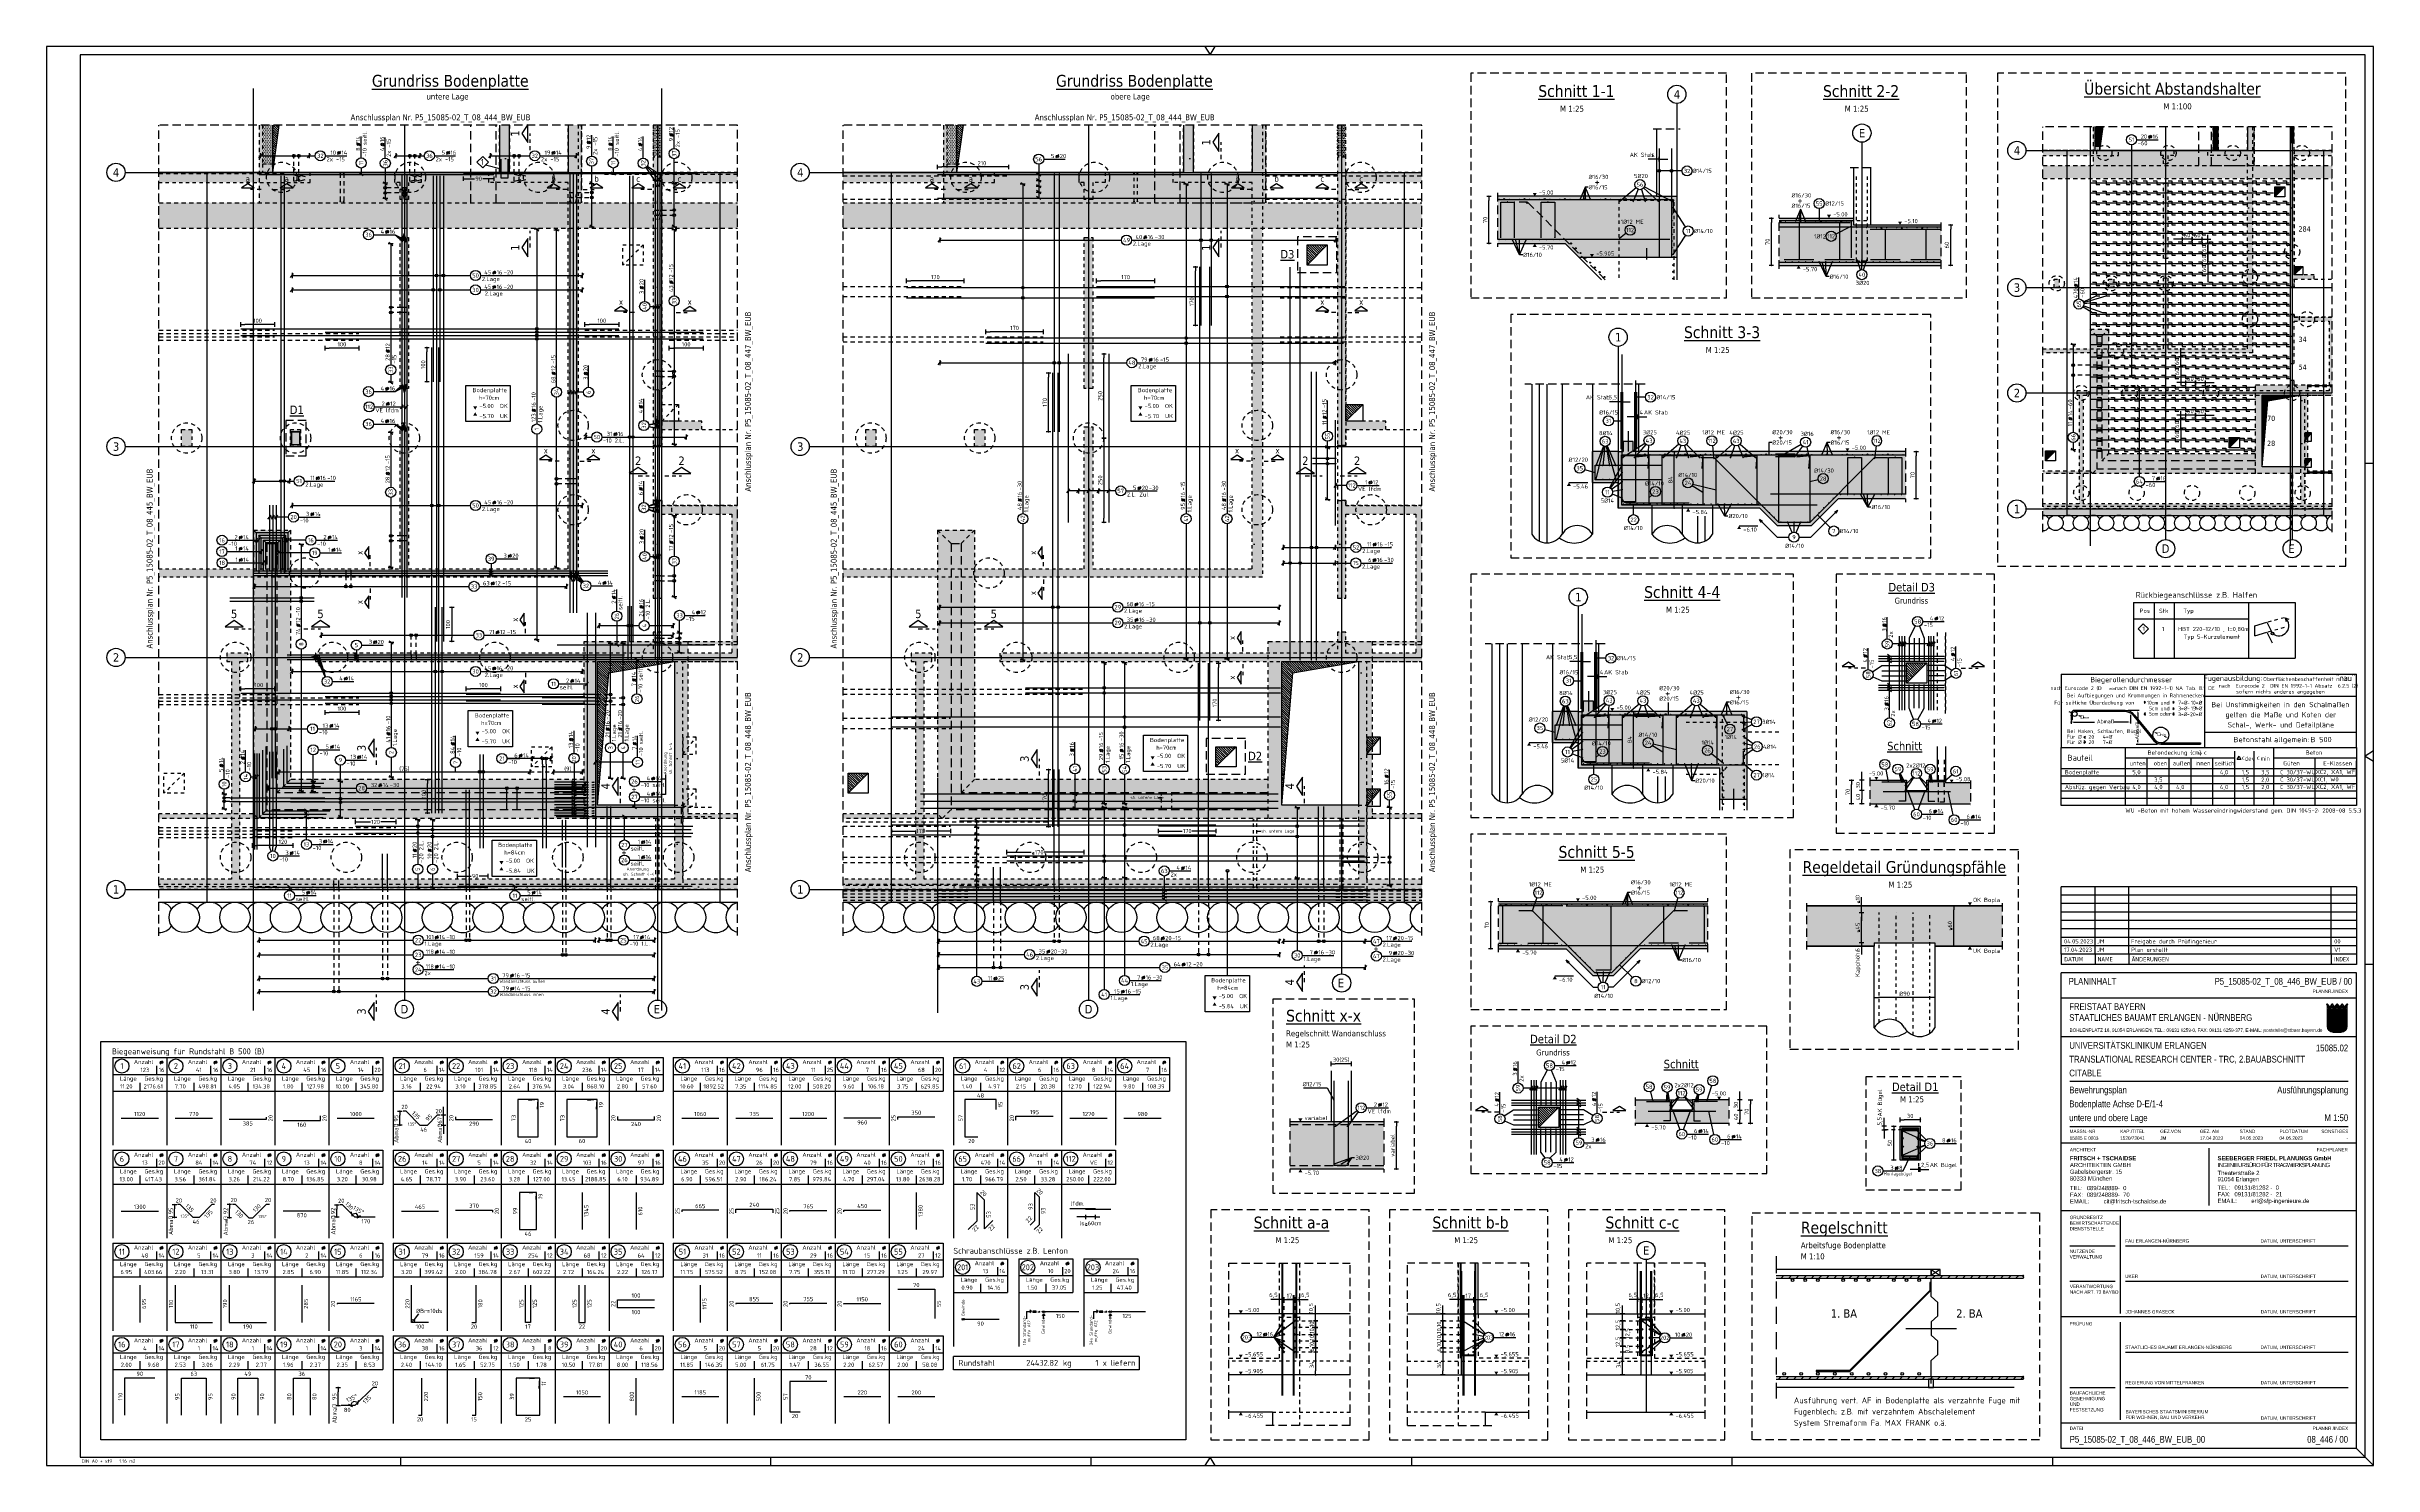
# Model space of a CAD drawing. Extents: x -101 to 101, y -52 to 90.
# Drawn here: x 0 to 69, y 0 to 42 of the extents above; entities that cross this region are included whole.
import ezdxf
from ezdxf.enums import TextEntityAlignment as Align

# ---------------------------------------------------------------- set-up
doc = ezdxf.new("R2010")
doc.units = 0
doc.header["$LTSCALE"] = 0.5
for name, pattern in [('AUSGEZOGEN', [1000.01, 1000, 0.01]), ('DASHDOTSMALL', [1.05, 0.5, -0.25, 0.05, -0.25]), ('DASHED', [0.75, 0.5, -0.25]), ('DASHEDX2', [1.5, 1, -0.5]), ('DIVIDE2', [0.625, 0.25, -0.125, 0, -0.125, 0, -0.125]), ('DOT', [0.175, 0.05, -0.125]), ('GESTRICHELT', [0.75, 0.5, -0.25]), ('HIDDEN', [0.375, 0.25, -0.125]), ('HIDDEN2', [0.187, 0.125, -0.062]), ('PUNKT', [0.175, 0.05, -0.125]), ('STRICHLINIE', [0.75, 0.5, -0.25]), ('STRICHPUNKT2', [0.55, 0.25, -0.125, 0.05, -0.125]), ('VERDECKT', [0.375, 0.25, -0.125]), ('VERDECKTX2', [0.75, 0.5, -0.25])]:
    doc.linetypes.add(name, pattern=pattern)
for name, color, linetype in [('2.UG', 7, 'Continuous'), ('40 A Plankopf Text F+T', 7, 'Continuous'), ('ACHSEN', 7, 'Continuous'), ('AFB', 7, 'Continuous'), ('AFU', 7, 'Continuous'), ('BET-ANS', 7, 'Continuous'), ('BETON', 7, 'Continuous'), ('Brüstung 2.UG', 7, 'Continuous'), ('DETAIL', 7, 'Continuous'), ('DRUEBER', 7, 'Continuous'), ('grau_dunkel', 7, 'Continuous'), ('grau_hell', 7, 'Continuous'), ('grau_mittel', 7, 'Continuous'), ('Gründungspfähle', 7, 'Continuous'), ('HBT', 7, 'Continuous'), ('HILFE', 7, 'Continuous'), ('koten', 7, 'Continuous'), ('LENTON', 7, 'Continuous'), ('MASSE', 7, 'Continuous'), ('OBJEKT', 7, 'Continuous'), ('RAHMEN', 7, 'Continuous'), ('RND', 7, 'Continuous'), ('RND-1', 7, 'Continuous'), ('RND_BILD', 7, 'Continuous'), ('SCHNITTE', 7, 'Continuous'), ('SCHRAFF', 7, 'Continuous'), ('SFP_Achsen', 7, 'Continuous'), ('SFP_Hilfe', 7, 'Continuous'), ('STAHL', 7, 'Continuous'), ('STEMPEL', 7, 'Continuous'), ('TEXT', 7, 'Continuous'), ('Verbau', 7, 'Continuous'), ('VERDECKT', 7, 'Continuous'), ('Versprung oberseitig', 7, 'Continuous')]:
    doc.layers.add(name, color=color, linetype=linetype)
doc.layers.add('NOPLOT', color=7, linetype='Continuous', plot=False)
doc.styles.add('ERSTELLTER_STIL_3', font='arial.ttf')
doc.styles.add('ERSTELLTER_STIL_4', font='arialbd.ttf')
doc.styles.add('helv', font='tahoma.ttf')
doc.styles.add('liste', font='isocp-e.shx')
doc.styles.add('plankopf_ArialN', font='ARIALN.TTF')
doc.styles.add('txt', font='isocp.shx')
doc.linetypes.add('AFU_50K', pattern='A,0.15,["/",Standard,S=0.2,R=0,X=-0.01,Y=-0.1],0.07,["/",Standard,S=0.2,R=0,X=-0.01,Y=-0.1],0.15', length=0.37)
doc.linetypes.add('AFU_50L', pattern='A,0.75,["/",Standard,S=0.2,R=0,X=-0.01,Y=-0.1],0.07,["/",Standard,S=0.2,R=0,X=-0.01,Y=-0.1],0.75', length=1.57)
doc.linetypes.add('AFU_50M', pattern='A,0.45,["/",Standard,S=0.2,R=0,X=-0.01,Y=-0.1],0.07,["/",Standard,S=0.2,R=0,X=-0.01,Y=-0.1],0.45', length=0.97)
doc.linetypes.add('ZICKZACK', pattern='A,0.0001,-0.2,[131,ltypeshp.shx,S=0.2,R=0,X=-0.2,Y=0],-0.4,[131,ltypeshp.shx,S=0.2,R=180,X=0.2,Y=0],-0.2', length=0.8001)
doc.dimstyles.new('DOT_I', dxfattribs={"dimscale": 0.5, "dimtxt": 0.25, "dimasz": 0.25, "dimexe": 0.1, "dimexo": 0.3, "dimgap": 0.1, "dimtad": 1, "dimdec": 3, "dimzin": 3, "dimtxsty": 'txt', "dimblk": 'DOT', "dimblk1": 'DOT', "dimblk2": 'DOT', "dimsah": 1, "dimcen": 0.1, "dimse1": 1, "dimse2": 1, "dimazin": 0, "dimtfac": 1, "dimtdec": 4, "dimtix": 1, "dimtmove": 2, "dimatfit": 3, "dimfxl": 0, "dimtvp": 1, "dimtolj": 1, "dimtzin": 0, "dimarcsym": 0})
pattern_1 = [(0, (-322.07857, -163.97815), (8e-17, 0.254), [])]
pattern_2 = [(0, (-88.820936, 509.1699), (0.025, 0.05), [0, -0.05])]
pattern_3 = [(135, (-65.309007, 578.227554), (-0.035355339, -0.035355339), [])]
pattern_4 = [(0, (-68.548393, 509.1699), (0.025, 0.05), [0, -0.05])]
pattern_5 = [(45, (-148.15064, 34.77805), (-0.1122532, 0.1122532), [])]
pattern_6 = [(0, (13.07888, 274.394883), (0.0125, 0.025), [0, -0.025])]
pattern_7 = [(135, (14.698573, 308.923709), (-0.0176776695, -0.0176776695), [])]

# ---------------------------------------------------------------- blocks, each defined once
blk = doc.blocks.new('Bundeslandwappen')
at = {"lineweight": 9, "true_color": 0xffffff}
for points in [[(-5.8, 16.5), (-6, 16.5), (-6, 16.3), (-5.8, 16.3)], [(-5.1, 15.7), (-5.3, 15.7), (-5.3, 15.5), (-5.1, 15.5)], [(-3.5, 15.7), (-3.7, 15.7), (-3.7, 15.5), (-3.5, 15.5)], [(-2.8, 16.5), (-3, 16.5), (-3, 16.3), (-2.8, 16.3)], [(-2.2, 15.7), (-2.4, 15.7), (-2.4, 15.5), (-2.2, 15.5)], [(-0.6, 15.7), (-0.8, 15.7), (-0.8, 15.5), (-0.6, 15.5)], [(0.1, 16.5), (-0.1, 16.5), (-0.1, 16.3), (0.1, 16.3)], [(0.8, 15.7), (0.6, 15.7), (0.6, 15.5), (0.8, 15.5)], [(2.4, 15.7), (2.2, 15.7), (2.2, 15.5), (2.4, 15.5)], [(3, 16.5), (2.8, 16.5), (2.8, 16.3), (3, 16.3)], [(3.7, 15.7), (3.5, 15.7), (3.5, 15.5), (3.7, 15.5)], [(5.3, 15.7), (5.1, 15.7), (5.1, 15.5), (5.3, 15.5)], [(6, 16.5), (5.8, 16.5), (5.8, 16.3), (6, 16.3)]]:
    blk.add_hatch(color=7, dxfattribs=at).paths.add_polyline_path(points)
at = {"true_color": 0xffffff}
for points in [[(-5.3, 12.6), (-5.7, 12.6), (-5.7, 12.2), (-5.1, 12)], [(-3.6, 8.4), (-5.7, 9.2), (-5.7, 6.2), (-2.1, 4.9)], [(-5.7, 6.1), (-5.7, 3.7, 0.041392), (-5.7, 3.1), (-4.2, 2.6)], [(-1.4, 10.7), (-5.1, 12), (-3.6, 8.4), (0.1, 7.1)], [(-0.6, 1.3), (-4.2, 2.6), (-3.3, 0.4, 0.073774), (-2.3, 0.3), (-0.1, 0.3)], [(0.9, 12.6), (-2.2, 12.6), (-1.4, 10.7), (2.2, 9.4)], [(1.6, 3.6), (-2.1, 4.9), (-0.6, 1.3), (2.4, 0.3, 0.043654), (2.9, 0.4)], [(3.7, 5.8), (0.1, 7.1), (1.6, 3.6), (5.2, 2.3)], [(4, 12.6), (1.7, 12.6), (4.4, 11.6)], [(5.7, 8.1), (2.2, 9.4), (3.7, 5.8), (5.7, 5.1)], [(5.7, 11.2), (4.4, 11.6), (5.7, 8.5)]]:
    blk.add_hatch(color=7, dxfattribs=at).paths.add_polyline_path(points)
at = {"lineweight": 9}
h = blk.add_hatch(dxfattribs=at)
h.set_pattern_fill('ANSI31', color=256, scale=0.08, angle=315, style=0)
h.set_pattern_definition(pattern_1)
h.paths.add_polyline_path([(-5.1, 12), (-5.7, 12.2), (-5.7, 9.2), (-3.6, 8.4)])
h = blk.add_hatch(dxfattribs=at)
h.set_pattern_fill('ANSI31', color=256, scale=0.08, angle=315, style=0)
h.set_pattern_definition(pattern_1)
h.paths.add_polyline_path([(-2.1, 4.9), (-5.7, 6.2), (-5.7, 6.1), (-4.2, 2.6), (-0.6, 1.3)])
h = blk.add_hatch(dxfattribs=at)
h.set_pattern_fill('ANSI31', color=256, scale=0.08, angle=315, style=0)
h.set_pattern_definition(pattern_1)
h.paths.add_polyline_path([(-4.2, 2.6), (-5.7, 3.1, 0.285055), (-3.3, 0.4)])
h = blk.add_hatch(dxfattribs=at)
h.set_pattern_fill('ANSI31', color=256, scale=0.08, angle=315, style=0)
h.set_pattern_definition(pattern_1)
h.paths.add_polyline_path([(-2.2, 12.6), (-5.3, 12.6), (-5.1, 12), (-1.4, 10.7)])
h = blk.add_hatch(dxfattribs=at)
h.set_pattern_fill('ANSI31', color=256, scale=0.08, angle=315, style=0)
h.set_pattern_definition(pattern_1)
h.paths.add_polyline_path([(0.1, 7.1), (-3.6, 8.4), (-2.1, 4.9), (1.6, 3.6)])
h = blk.add_hatch(dxfattribs=at)
h.set_pattern_fill('ANSI31', color=256, scale=0.08, angle=315, style=0)
h.set_pattern_definition(pattern_1)
h.paths.add_polyline_path([(2.2, 9.4), (-1.4, 10.7), (0.1, 7.1), (3.7, 5.8)])
h = blk.add_hatch(dxfattribs=at)
h.set_pattern_fill('ANSI31', color=256, scale=0.08, angle=315, style=0)
h.set_pattern_definition(pattern_1)
h.paths.add_polyline_path([(-0.6, 1.3), (-0.1, 0.3), (2.3, 0.3, 0.004354), (2.4, 0.3)])
h = blk.add_hatch(dxfattribs=at)
h.set_pattern_fill('ANSI31', color=256, scale=0.08, angle=315, style=0)
h.set_pattern_definition(pattern_1)
h.paths.add_polyline_path([(4.4, 11.6), (1.7, 12.6), (0.9, 12.6), (2.2, 9.4), (5.7, 8.1), (5.7, 8.5)])
h = blk.add_hatch(dxfattribs=at)
h.set_pattern_fill('ANSI31', color=256, scale=0.08, angle=315, style=0)
h.set_pattern_definition(pattern_1)
h.paths.add_polyline_path([(5.3, 2.1), (5.2, 2.3), (1.6, 3.6), (2.9, 0.4, 0.22704)])
h = blk.add_hatch(dxfattribs=at)
h.set_pattern_fill('ANSI31', color=256, scale=0.08, angle=315, style=0)
h.set_pattern_definition(pattern_1)
h.paths.add_polyline_path([(5.7, 5.1), (3.7, 5.8), (5.2, 2.3), (5.4, 2.2, 0.111178), (5.7, 3.7)])
h = blk.add_hatch(dxfattribs=at)
h.set_pattern_fill('ANSI31', color=256, scale=0.08, angle=315, style=0)
h.set_pattern_definition(pattern_1)
h.paths.add_polyline_path([(5.7, 12.6), (4, 12.6), (4.4, 11.6), (5.7, 11.2)])
for p, q in [((-6, 16.1), (-6, 3.7)), ((-5.6, 16.6), (-5.6, 16.7)), ((-5.6, 15), (-5.6, 15.2)), ((-5.3, 15.2), (-5.3, 15)), ((-4.7, 14.5), (-5.3, 14.5)), ((-4.1, 14.5), (-3.5, 14.5)), ((-3.5, 15.2), (-3.5, 15)), ((-3.4, 13.9), (-2.9, 14.2)), ((-2.9, 13.6), (-3.4, 13.9)), ((-3.2, 16.6), (-3.2, 16.7)), ((-3.2, 15), (-3.2, 15.2)), ((-2.9, 15.6), (-2.9, 14.5)), ((-2.9, 14.2), (-2.5, 13.9)), ((-2.5, 13.9), (-2.9, 13.6)), ((-2.7, 16.6), (-2.7, 16.7)), ((-2.7, 15), (-2.7, 15.2)), ((-2.4, 15.2), (-2.4, 15)), ((-1.7, 14.5), (-2.3, 14.5)), ((-1.2, 14.5), (-0.6, 14.5)), ((-0.5, 15.2), (-0.5, 15)), ((0, 14.2), (-0.4, 13.9)), ((-0.4, 13.9), (0, 13.6)), ((-0.3, 16.6), (-0.2, 16.7)), ((-0.2, 15), (-0.2, 15.2)), ((0, 15.6), (0, 14.5)), ((0.4, 13.9), (0, 14.2)), ((0, 13.6), (0.4, 13.9)), ((0.3, 16.6), (0.2, 16.7)), ((0.2, 15), (0.2, 15.2)), ((0.5, 15.2), (0.5, 15)), ((1.2, 14.5), (0.6, 14.5)), ((1.7, 14.5), (2.3, 14.5)), ((2.4, 15.2), (2.4, 15)), ((2.9, 14.2), (2.5, 13.9)), ((2.5, 13.9), (2.9, 13.6)), ((2.7, 16.6), (2.7, 16.7)), ((2.7, 15), (2.7, 15.2)), ((2.9, 15.6), (2.9, 14.5)), ((3.4, 13.9), (2.9, 14.2)), ((2.9, 13.6), (3.4, 13.9)), ((3.2, 16.6), (3.2, 16.7)), ((3.2, 15), (3.2, 15.2)), ((3.5, 15.2), (3.5, 15)), ((4.1, 14.5), (3.5, 14.5)), ((4.7, 14.5), (5.3, 14.5)), ((5.3, 15.2), (5.3, 15)), ((5.6, 16.6), (5.6, 16.7)), ((5.6, 15), (5.6, 15.2)), ((6, 3.7), (6, 16.1)), ((-6, 13.3), (6, 13.3)), ((-6, 12.9), (6, 12.9)), ((-5.7, 12.6), (-5.7, 3.7)), ((-5.7, 12.6), (5.7, 12.6)), ((-5.7, 12.2), (5.7, 8.1)), ((-5.7, 9.2), (5.7, 5.1)), ((-5.7, 6.2), (5.4, 2.2)), ((-5.7, 6.1), (-3.3, 0.4)), ((-5.7, 3.1), (2.4, 0.3)), ((-5.3, 12.6), (-0.1, 0.3)), ((-2.3, 0.3), (2.3, 0.3)), ((-2.3, 0), (2.3, 0)), ((-2.2, 12.6), (2.9, 0.4)), ((0.9, 12.6), (5.3, 2.1)), ((1.7, 12.6), (5.7, 11.2)), ((4, 12.6), (5.7, 8.5)), ((5.7, 3.7), (5.7, 12.6))]:
    blk.add_line(p, q, dxfattribs=at)
for points in [[(-5.8, 16.3), (-6, 16.3), (-6, 16.5), (-5.8, 16.5)], [(-5.1, 15.5), (-5.3, 15.5), (-5.3, 15.7), (-5.1, 15.7)], [(-4.1, 13.7), (-4.8, 13.7), (-4.8, 14.1), (-4.1, 14.1)], [(-3.7, 15.5), (-3.5, 15.5), (-3.5, 15.7), (-3.7, 15.7)], [(-2.8, 16.3), (-3, 16.3), (-3, 16.5), (-2.8, 16.5)], [(-2.2, 15.5), (-2.4, 15.5), (-2.4, 15.7), (-2.2, 15.7)], [(-1.8, 13.7), (-1, 13.7), (-1, 14.1), (-1.8, 14.1)], [(-0.8, 15.5), (-0.6, 15.5), (-0.6, 15.7), (-0.8, 15.7)], [(0.1, 16.3), (-0.1, 16.3), (-0.1, 16.5), (0.1, 16.5)], [(0.8, 15.5), (0.6, 15.5), (0.6, 15.7), (0.8, 15.7)], [(1.8, 13.7), (1, 13.7), (1, 14.1), (1.8, 14.1)], [(2.2, 15.5), (2.4, 15.5), (2.4, 15.7), (2.2, 15.7)], [(3, 16.3), (2.8, 16.3), (2.8, 16.5), (3, 16.5)], [(3.7, 15.5), (3.5, 15.5), (3.5, 15.7), (3.7, 15.7)], [(4.1, 13.7), (4.8, 13.7), (4.8, 14.1), (4.1, 14.1)], [(5.1, 15.5), (5.3, 15.5), (5.3, 15.7), (5.1, 15.7)], [(5.8, 16.3), (6, 16.3), (6, 16.5), (5.8, 16.5)]]:
    blk.add_lwpolyline(points, close=True, dxfattribs=at)
for centre in [(-5.3, 13.9), (-3.7, 13.9), (-2.2, 13.9), (-0.7, 13.9), (0.7, 13.9), (2.2, 13.9), (3.7, 13.9), (5.3, 13.9)]:
    blk.add_circle(centre, 0.123, dxfattribs=at)
for centre, radius, start, end in [((-5.9, 16.5), 0.362, 44.6681, 253.1183), ((-5.7, 16.7), 0.05, 6.6615, 44.6681), ((-5.6, 16.6), 0.05, 186.6615, 265.6209), ((-5.6, 16.3), 0.281, 346.0232, 85.6209), ((-5.4, 16), 0.179, 74.7883, 15.1356), ((-5.5, 15.2), 0.157, 3.2756, 179.5521), ((-5.2, 15), 0.453, 182.8328, 261.3043), ((-5.4, 16.2), 0.05, 254.7883, 346.0232), ((-5.2, 16), 0.05, 93.0633, 195.1356), ((-5.3, 15.2), 0.191, 249.6358, 3.0857), ((-5.2, 15.9), 0.224, 350.9542, 93.0633), ((-5, 15.2), 0.05, 82.9467, 183.0857), ((-5, 15.5), 0.249, 262.9467, 77.8855), ((-4.9, 15.8), 0.05, 170.9542, 257.8855), ((-4.6, 14.9), 0.224, 71.4, 0), ((-4.7, 14.9), 0.312, 275.9649, 353.9773), ((-4.4, 15.2), 0.208, 317.0775, 222.9225), ((-4.2, 14.9), 0.224, 180, 108.6), ((-4.1, 14.9), 0.312, 186.0227, 264.0351), ((-3.8, 15.5), 0.249, 102.1145, 277.0533), ((-3.9, 15.8), 0.05, 282.1145, 9.0458), ((-3.6, 15.9), 0.224, 86.9367, 189.0458), ((-3.8, 15.2), 0.05, 356.9143, 97.0533), ((-3.5, 15.2), 0.191, 176.9143, 290.3642), ((-3.4, 16), 0.179, 164.8644, 105.2117), ((-3.6, 16), 0.05, 344.8644, 86.9367), ((-3.2, 16.3), 0.281, 94.3791, 193.9768), ((-3.4, 16.2), 0.05, 193.9768, 285.2117), ((-3.3, 15.2), 0.157, 0.4479, 176.7244), ((-3.6, 15), 0.453, 278.6957, 357.1672), ((-2.9, 16.6), 0.264, 24.0166, 155.3409), ((-3.1, 16.7), 0.05, 155.2288, 173.3385), ((-3.2, 16.6), 0.05, 274.3791, 353.3385), ((-2.7, 16.7), 0.05, 6.6615, 24.0166), ((-2.6, 16.6), 0.05, 186.6615, 265.6209), ((-2.5, 16), 0.179, 74.7883, 15.1356), ((-2.6, 15.2), 0.157, 3.2756, 179.5521), ((-2.3, 15), 0.453, 182.8328, 261.3043), ((-2.7, 16.3), 0.281, 346.0232, 85.6209), ((-2.4, 16.2), 0.05, 254.7883, 346.0232), ((-2.3, 15.2), 0.191, 249.6358, 3.0857), ((-2.3, 15.9), 0.224, 350.9542, 93.0633), ((-2.3, 16), 0.05, 93.0633, 195.1356), ((-2.1, 15.5), 0.249, 262.9467, 77.8855), ((-2.1, 15.2), 0.05, 82.9467, 183.0857), ((-2, 15.8), 0.05, 170.9542, 257.8855), ((-1.7, 14.9), 0.224, 71.4, 0), ((-1.5, 15.2), 0.208, 317.0775, 222.9225), ((-1.8, 14.9), 0.312, 275.9649, 353.9773), ((-1.2, 14.9), 0.224, 180, 108.6), ((-1.2, 14.9), 0.312, 186.0227, 264.0351), ((-0.9, 15.5), 0.249, 102.1145, 277.0533), ((-0.7, 15.9), 0.224, 86.9367, 189.0458), ((-0.9, 15.8), 0.05, 282.1145, 9.0458), ((-0.8, 15.2), 0.05, 356.9143, 97.0533), ((-0.6, 15.2), 0.191, 176.9143, 290.3642), ((-0.7, 16), 0.05, 344.8644, 86.9367), ((-0.3, 16.3), 0.281, 94.3791, 193.9768), ((-0.4, 16), 0.179, 164.8644, 105.2117), ((-0.5, 16.2), 0.05, 193.9768, 285.2117), ((-0.7, 15), 0.453, 278.6957, 357.1672), ((-0.4, 15.2), 0.157, 0.4479, 176.7244), ((-0.3, 16.6), 0.05, 274.3791, 353.3385), ((0, 16.6), 0.264, 24.0166, 155.3409), ((-0.2, 16.7), 0.05, 155.2288, 173.3385), ((0.2, 16.7), 0.05, 6.6615, 24.0166), ((0.4, 15.2), 0.157, 3.2756, 179.5521), ((0.7, 15), 0.453, 182.8328, 261.3043), ((0.3, 16.6), 0.05, 186.6615, 265.6209), ((0.3, 16.3), 0.281, 346.0232, 85.6209), ((0.4, 16), 0.179, 74.7883, 15.1356), ((0.5, 16.2), 0.05, 254.7883, 346.0232), ((0.6, 15.2), 0.191, 249.6358, 3.0857), ((0.7, 16), 0.05, 93.0633, 195.1356), ((0.7, 15.9), 0.224, 350.9542, 93.0633), ((0.8, 15.2), 0.05, 82.9467, 183.0857), ((0.9, 15.5), 0.249, 262.9467, 77.8855), ((0.9, 15.8), 0.05, 170.9542, 257.8855), ((1.2, 14.9), 0.224, 71.4, 0), ((1.2, 14.9), 0.312, 275.9649, 353.9773), ((1.5, 15.2), 0.208, 317.0775, 222.9225), ((1.7, 14.9), 0.224, 180, 108.6), ((1.8, 14.9), 0.312, 186.0227, 264.0351), ((2.1, 15.5), 0.249, 102.1145, 277.0533), ((2.3, 15.9), 0.224, 86.9367, 189.0458), ((2, 15.8), 0.05, 282.1145, 9.0458), ((2.1, 15.2), 0.05, 356.9143, 97.0533), ((2.3, 15.2), 0.191, 176.9143, 290.3642), ((2.5, 16), 0.179, 164.8644, 105.2117), ((2.3, 16), 0.05, 344.8644, 86.9367), ((2.3, 15), 0.453, 278.6957, 357.1672), ((2.7, 16.3), 0.281, 94.3791, 193.9768), ((2.4, 16.2), 0.05, 193.9768, 285.2117), ((2.6, 15.2), 0.157, 0.4479, 176.7244), ((2.6, 16.6), 0.05, 274.3791, 353.3385), ((2.9, 16.6), 0.264, 24.0166, 155.3409), ((2.7, 16.7), 0.05, 155.2288, 173.3385), ((3.1, 16.7), 0.05, 6.6615, 24.0166), ((3.2, 16.6), 0.05, 186.6615, 265.6209), ((3.2, 16.3), 0.281, 346.0232, 85.6209), ((3.4, 16), 0.179, 74.7883, 15.1356), ((3.3, 15.2), 0.157, 3.2756, 179.5521), ((3.6, 15), 0.453, 182.8328, 261.3043), ((3.4, 16.2), 0.05, 254.7883, 346.0232), ((3.6, 16), 0.05, 93.0633, 195.1356), ((3.5, 15.2), 0.191, 249.6358, 3.0857), ((3.6, 15.9), 0.224, 350.9542, 93.0633), ((3.8, 15.2), 0.05, 82.9467, 183.0857), ((3.8, 15.5), 0.249, 262.9467, 77.8855), ((3.9, 15.8), 0.05, 170.9542, 257.8855), ((4.2, 14.9), 0.224, 71.4, 0), ((4.1, 14.9), 0.312, 275.9649, 353.9773), ((4.4, 15.2), 0.208, 317.0775, 222.9225), ((4.6, 14.9), 0.224, 180, 108.6), ((4.7, 14.9), 0.312, 186.0227, 264.0351), ((5, 15.5), 0.249, 102.1145, 277.0533), ((4.9, 15.8), 0.05, 282.1145, 9.0458), ((5.2, 15.9), 0.224, 86.9367, 189.0458), ((5, 15.2), 0.05, 356.9143, 97.0533), ((5.3, 15.2), 0.191, 176.9143, 290.3642), ((5.4, 16), 0.179, 164.8644, 105.2117), ((5.2, 16), 0.05, 344.8644, 86.9367), ((5.6, 16.3), 0.281, 94.3791, 193.9768), ((5.4, 16.2), 0.05, 193.9768, 285.2117), ((5.5, 15.2), 0.157, 0.4479, 176.7244), ((5.2, 15), 0.453, 278.6957, 357.1672), ((5.9, 16.5), 0.362, 286.8817, 135.3319), ((5.7, 16.7), 0.05, 135.3319, 173.3385), ((5.6, 16.6), 0.05, 274.3791, 353.3385), ((-2.3, 3.7), 3.7, 180, 270), ((-2.3, 3.7), 3.4, 180, 270), ((2.3, 3.7), 3.7, 270, 0), ((2.3, 3.7), 3.4, 270, 0)]:
    blk.add_arc(centre, radius, start, end, dxfattribs=at)
blk = doc.blocks.new('Plankopf_PU')
for p, q in [((-18.5, 25.4), (-18.5, 27.7)), ((-1, 27.7), (-18.5, 27.7)), ((-1, 27.7), (-18.5, 27.7)), ((-1, 25.4), (-1, 27.7)), ((-1, 25.4), (-18.5, 25.4)), ((-1, 25.4), (-18.5, 25.4)), ((-18.5, 19.1), (-18.5, 25.4)), ((-1, 19.1), (-1, 25.4)), ((-1.5, 22.75), (-18, 22.75)), ((-18, 20.1), (-1.5, 20.1)), ((-18.5, 15.1), (-18.5, 19.1)), ((-1, 19.1), (-18.5, 19.1)), ((-9.75, 18.8), (-9.75, 15.4)), ((-1, 15.1), (-1, 19.1)), ((-1, 15.1), (-18.5, 15.1)), ((-1, 15.1), (-18.5, 15.1)), ((-18.5, 8.8), (-18.5, 15.1)), ((-15, 9), (-15, 14.8)), ((-1, 8.8), (-1, 15.1)), ((-15.3, 13), (-18, 13)), ((-1.5, 13), (-14.7, 13)), ((-15.3, 10.9), (-18, 10.9)), ((-1.5, 10.9), (-14.7, 10.9)), ((-18.5, 2.5), (-18.5, 8.8)), ((-1, 8.8), (-18.5, 8.8)), ((-15, 2.7), (-15, 8.5)), ((-1, 2.5), (-1, 8.8)), ((-1.5, 6.7), (-14.7, 6.7)), ((-15.3, 4.6), (-18, 4.6)), ((-1.5, 4.6), (-14.7, 4.6)), ((-1, 2.5), (-18.5, 2.5)), ((-18.5, 1), (-18.5, 2.5)), ((-1, 2.5), (-18.5, 2.5)), ((-1, 1), (-1, 2.5)), ((-1, 1), (-18.5, 1))]:
    blk.add_line(p, q)
at = {"xscale": 0.1, "yscale": 0.1, "zscale": 0.1}
blk.add_blockref('Bundeslandwappen', (-2.15, 25.67), dxfattribs=at)
at = {"linetype": 'AUSGEZOGEN', "lineweight": 35, "style": 'plankopf_ArialN'}
blk.add_text('STAATLICHES BAUAMT ERLANGEN - NÜRNBERG', height=0.4, dxfattribs=at).set_placement((-18.03, 26.55), align=Align.MIDDLE_LEFT)
for s, height, p in [('FREISTAAT BAYERN', 0.4, (-18.03, 27.4)), ('PRÜFUNG', 0.2, (-18.01, 8.5))]:
    blk.add_text(s, height=height, dxfattribs=at).set_placement(p, align=Align.TOP_LEFT)
at = {"style": 'plankopf_ArialN'}
for s, p in [('BOHLENPLATZ 18, 91054 ERLANGEN, TEL.: 09131 6259-0, FAX: 09131 6259-377, E-MAIL: poststelle@stbaer.bayern.de', (-18.01, 25.7)), ('MASSN.-NR', (-18.01, 19.7)), ('KAP./TITEL', (-15.01, 19.7)), ('GEZ.VON', (-12.64, 19.7)), ('GEZ. AM', (-10.29, 19.7)), ('STAND', (-7.93, 19.7)), ('PLOTDATUM', (-5.57, 19.7)), ('FAU ERLANGEN-NÜRNBERG', (-14.71, 13.21)), ('DATUM, UNTERSCHRIFT', (-6.69, 13.21)), ('UKER', (-14.71, 11.11)), ('DATUM, UNTERSCHRIFT', (-6.68, 11.11)), ('JOHANNES GRASECK', (-14.7, 9.01)), ('DATUM, UNTERSCHRIFT', (-6.68, 9.01)), ('STAATLICHES BAUAMT ERLANGEN-NÜRNBERG', (-14.71, 6.91)), ('DATUM, UNTERSCHRIFT', (-6.69, 6.91)), ('REGIERUNG VON MITTELFRANKEN', (-14.71, 4.81)), ('DATUM, UNTERSCHRIFT', (-6.68, 4.81)), ('DATUM, UNTERSCHRIFT', (-6.68, 2.71)), ('DATEI', (-18, 2.1))]:
    blk.add_text(s, height=0.2, dxfattribs=at).set_placement(p)
for s, p in [('SONSTIGES', (-1.49, 19.7)), ('PLANNR./INDEX', (-1.5, 2.1))]:
    blk.add_text(s, height=0.2, dxfattribs=at).set_placement(p, align=Align.RIGHT)
at = {"linetype": 'AUSGEZOGEN', "lineweight": 35, "style": 'plankopf_ArialN'}
blk.add_text('ARCHITEKT', height=0.2, dxfattribs=at).set_placement((-17.99, 18.61))
blk.add_text('FACHPLANER', height=0.2, dxfattribs=at).set_placement((-1.52, 18.61), align=Align.RIGHT)
at = {"insert": (-5.57, 19.3), "char_height": 0.2, "attachment_point": 7, "style": 'plankopf_ArialN'}
blk.add_mtext('04.05.2023', dxfattribs=at)
at = {"char_height": 0.2, "attachment_point": 1, "style": 'plankopf_ArialN'}
for s, insert, width in [('GRUNDBESITZ\\PBEWIRTSCHAFTENDE DIENSTSTELLE', (-18, 14.8), 2.5), ('NUTZENDE^JVERWALTUNG', (-18, 12.8), 2.6984), ('VERANTWORTUNG  NACH ART. 73 BAYBO', (-17.99, 10.71), 2.6877), ('BAUFACHLICHE GENEHMIGUNG UND FESTSETZUNG', (-18, 4.4), 2.2311), ('BAYERISCHES STAATSMINISTERIUM ^JFÜR WOHNEN, BAU UND VERKEHR', (-14.69, 3.29), 9.2941)]:
    blk.add_mtext(s, dxfattribs=dict(at, insert=insert, width=width))
at = {"style": 'plankopf_ArialN'}
for tag, p in [('PROJEKTBEZEICHNUNGZ1', (-18.03, 24.58)), ('PROJEKTBEZEICHNUNGZ2', (-18.03, 23.76)), ('PROJEKTBEZEICHNUNGZ3', (-18.03, 22.94))]:
    blk.add_attdef(tag, text='', height=0.4, dxfattribs=at).set_placement(p, align=Align.BOTTOM_LEFT)
for tag, p in [('GEB.-NR', (-1.5, 24.95)), ('0.000X', (-1.51, 1.75))]:
    blk.add_attdef(tag, text='', height=0.4, dxfattribs=at).set_placement(p, align=Align.TOP_RIGHT)
for tag, p, height in [('PLANINHALTZ1', (-18.03, 22.06), 0.4), ('PLANINHALTZ2', (-18.03, 21.23), 0.4), ('PLANINHALTZ3', (-18.03, 20.41), 0.4), ('MASSN.-NR', (-18.01, 19.3), 0.2), ('KAPITEL/TITEL', (-15.01, 19.3), 0.2), ('GEZ_VON', (-12.64, 19.3), 0.2), ('GEZ_AM', (-10.29, 19.3), 0.2), ('STAND', (-7.93, 19.3), 0.2)]:
    blk.add_attdef(tag, p, '', height=height, dxfattribs=at)
for tag, height, p in [('PLANUNGSPHASE', 0.4, (-1.5, 22.06)), ('PROJEKTKATEGORIE', 0.4, (-1.5, 21.23)), ('MAßSTAB', 0.4, (-1.5, 20.41)), ('SONSTIGES', 0.2, (-1.5, 19.3))]:
    blk.add_attdef(tag, text='', height=height, dxfattribs=at).set_placement(p, align=Align.RIGHT)
at = {"layer": '40 A Plankopf Text F+T', "color": 7, "linetype": 'Continuous', "lineweight": 13, "char_height": 0.25, "attachment_point": 7}
for s, insert, style in [('\\A1;ARCHITEKTEN GMBH', (-17.99, 17.68), 'ERSTELLTER_STIL_3'), ('\\A1;FRITSCH + TSCHAIDSE ', (-17.99, 18.08), 'ERSTELLTER_STIL_4'), ('\\A1;SEEBERGER FRIEDL PLANUNGS GmbH', (-9.24, 18.08), 'ERSTELLTER_STIL_4'), ('\\A1;{\\T0.8;INGENIEURBÜRO FÜR TRAGWERKSPLANUNG}', (-9.24, 17.68), 'ERSTELLTER_STIL_3'), ('\\A1;Gabelsbergerstr. 15', (-17.99, 17.21), 'ERSTELLTER_STIL_3'), ('\\A1;80333 München', (-17.99, 16.88), 'ERSTELLTER_STIL_3'), ('\\A1;Theaterstraße 2', (-9.24, 17.21), 'ERSTELLTER_STIL_3'), ('\\A1;91054 Erlangen', (-9.24, 16.77), 'ERSTELLTER_STIL_3')]:
    blk.add_mtext(s, dxfattribs=dict(at, insert=insert, style=style))
at = {"layer": '40 A Plankopf Text F+T', "color": 7, "linetype": 'Continuous', "lineweight": 13, "char_height": 0.25, "attachment_point": 7, "line_spacing_factor": 0.945293, "style": 'ERSTELLTER_STIL_3'}
for s, insert in [('\\A1;TEL: ^I089/248889-  0\\PFAX: ^I089/248889-  70\\PEMAIL: ^Icit@fritsch-tschaidse.de', (-17.99, 15.48)), ('\\A1;TEL: ^I09131/81282 -  0\\PFAX: ^I09131/81282 -  21\\PEMAIL: ^Ierl@sfp-ingenieure.de', (-9.24, 15.48))]:
    blk.add_mtext(s, dxfattribs=dict(at, insert=insert))
blk = doc.blocks.new('Plankopf-ER')
at = {"layer": 'RAHMEN', "color": 7, "linetype": 'Continuous'}
for p, q in [((-0.5, 4.6), (-18, 4.6)), ((-18, 4.1), (-18, 4.6)), ((-16, 4.1), (-16, 4.6)), ((-14, 4.1), (-14, 4.6)), ((-2, 4.1), (-2, 4.6)), ((-0.5, 4.6), (-0.5, 4.1)), ((-0.5, 4.1), (-18, 4.1)), ((-18, 3.6), (-18, 4.1)), ((-0.5, 3.6), (-18, 3.6)), ((-18, 3.1), (-18, 3.6)), ((-0.5, 3.1), (-18, 3.1)), ((-18, 2.6), (-18, 3.1)), ((-16, 3.6), (-16, 4.1)), ((-16, 3.1), (-16, 3.6)), ((-16, 2.6), (-16, 3.1)), ((-14, 3.6), (-14, 4.1)), ((-14, 3.1), (-14, 3.6)), ((-14, 2.6), (-14, 3.1)), ((-2, 3.6), (-2, 4.1)), ((-2, 3.1), (-2, 3.6)), ((-2, 2.6), (-2, 3.1)), ((-0.5, 4.1), (-0.5, 3.6)), ((-0.5, 3.6), (-0.5, 3.1)), ((-0.5, 3.1), (-0.5, 2.6)), ((-0.5, 2.6), (-18, 2.6)), ((-18, 2.1), (-18, 2.6)), ((-0.5, 2.1), (-18, 2.1)), ((-18, 1.6), (-18, 2.1)), ((-0.5, 1.6), (-18, 1.6)), ((-18, 1.1), (-18, 1.6)), ((-16, 2.1), (-16, 2.6)), ((-16, 1.6), (-16, 2.1)), ((-16, 1.1), (-16, 1.6)), ((-14, 2.1), (-14, 2.6)), ((-14, 1.6), (-14, 2.1)), ((-14, 1.1), (-14, 1.6)), ((-2, 2.1), (-2, 2.6)), ((-2, 1.6), (-2, 2.1)), ((-2, 1.1), (-2, 1.6)), ((-0.5, 2.6), (-0.5, 2.1)), ((-0.5, 2.1), (-0.5, 1.6)), ((-0.5, 1.6), (-0.5, 1.1)), ((-0.5, 1.1), (-18, 1.1)), ((-18, 0.6), (-18, 1.1)), ((-0.5, 0.6), (-18, 0.6)), ((-18, 0.6), (-18, 0)), ((-0.5, 0), (-18, 0)), ((-16, 0.6), (-16, 1.1)), ((-16, 0.6), (-16, 0)), ((-14, 0.6), (-14, 1.1)), ((-14, 0.6), (-14, 0)), ((-2, 0.6), (-2, 1.1)), ((-2, 0.6), (-2, 0)), ((-0.5, 1.1), (-0.5, 0.6)), ((-0.5, 0.6), (-0.5, 0))]:
    blk.add_line(p, q, dxfattribs=at)
at = {"layer": 'RAHMEN', "color": 7, "linetype": 'Continuous', "style": 'txt'}
for tag, p in [('INDEX-D8', (-17.84, 4.24)), ('INDEX-N8', (-15.88, 4.24)), ('INDEX-X8', (-13.86, 4.24)), ('INDEX8', (-1.83, 4.24)), ('INDEX-D7', (-17.84, 3.74)), ('INDEX-D6', (-17.84, 3.24)), ('INDEX-D5', (-17.84, 2.74)), ('INDEX-N7', (-15.88, 3.74)), ('INDEX-N6', (-15.88, 3.24)), ('INDEX-N5', (-15.88, 2.74)), ('INDEX-X7', (-13.86, 3.74)), ('INDEX-X6', (-13.86, 3.24)), ('INDEX-X5', (-13.86, 2.74)), ('INDEX7', (-1.83, 3.74)), ('INDEX6', (-1.83, 3.24)), ('INDEX5', (-1.83, 2.74)), ('INDEX-D4', (-17.84, 2.24)), ('INDEX-D3', (-17.84, 1.74)), ('INDEX-D2', (-17.84, 1.24)), ('INDEX-N4', (-15.88, 2.24)), ('INDEX-N3', (-15.88, 1.74)), ('INDEX-N2', (-15.88, 1.24)), ('INDEX-X4', (-13.86, 2.24)), ('INDEX-X3', (-13.86, 1.74)), ('INDEX-X2', (-13.86, 1.24)), ('INDEX4', (-1.83, 2.24)), ('INDEX3', (-1.83, 1.74)), ('INDEX2', (-1.83, 1.24)), ('INDEX-D1', (-17.84, 0.74)), ('INDEX-N1', (-15.88, 0.74)), ('INDEX-X1', (-13.86, 0.74)), ('INDEX1', (-1.83, 0.74))]:
    blk.add_attdef(tag, p, '', height=0.25, dxfattribs=at)
at = {"layer": 'STEMPEL', "color": 7, "linetype": 'Continuous', "style": 'helv'}
for s, p in [('DATUM', (-17.83, 0.18)), ('NAME', (-15.85, 0.18)), ('ÄNDERUNGEN', (-13.83, 0.18))]:
    blk.add_text(s, height=0.25, dxfattribs=at).set_placement(p)
at = {"layer": 'STEMPEL', "color": 7, "linetype": 'Continuous', "style": 'helv', "width": 0.8}
blk.add_text('INDEX', height=0.25, dxfattribs=at).set_placement((-1.83, 0.18))
blk = doc.blocks.new('okrd_o')
at = {"layer": 'koten', "color": 7, "linetype": 'Continuous'}
blk.add_solid([(-0.12, 0.2), (0.12, 0.2), (0, 0)], dxfattribs=at)
at = {"layer": 'koten', "style": 'txt'}
blk.add_attdef('OKRD', (0.25, 0.1), '', height=0.25, dxfattribs=at)
blk = doc.blocks.new('okrd_u')
at = {"layer": 'koten', "color": 7, "linetype": 'Continuous'}
blk.add_solid([(-0.12, -0.2), (0.12, -0.2), (0, 0)], dxfattribs=at)
at = {"layer": 'koten', "style": 'txt'}
blk.add_attdef('OKRD', (0.25, -0.35), '', height=0.25, dxfattribs=at)
blk = doc.blocks.new('lei_gre')
at = {"layer": 'RND', "color": 7, "linetype": 'Continuous'}
for p, q in [((-0.09, -0.12), (0.09, 0.12)), ((0, 0.15), (0, -0.15))]:
    blk.add_line(p, q, dxfattribs=at)
blk = doc.blocks.new('RND_LEI')
at = {"layer": 'RND', "color": 7, "linetype": 'Continuous'}
blk.add_line((1.02, 0.07), (1.19, 0.27), dxfattribs=at)
for centre, radius in [((0, 0), 0.3), ((1.11, 0.17), 0.075)]:
    blk.add_circle(centre, radius, dxfattribs=at)
at = {"layer": 'RND', "color": 7, "linetype": 'Continuous', "style": 'txt'}
blk.add_attdef('POSL', text='', height=0.25, dxfattribs=at).set_placement((0, 0), align=Align.MIDDLE)
blk.add_attdef('ANZ', text='', height=0.25, dxfattribs=at).set_placement((0.93, 0.06), align=Align.RIGHT)
for tag, p in [('DUM', (1.25, 0.06)), ('ABSTD', (1.67, 0.06)), ('POSTXT', (0.37, -0.33))]:
    blk.add_attdef(tag, p, '', height=0.25, dxfattribs=at)
blk = doc.blocks.new('DOT')
at = {"layer": 'MASSE', "color": 7, "linetype": 'Continuous'}
for p, q in [((0, 0), (-1, 0)), ((0, 0.54), (0, -0.54))]:
    blk.add_line(p, q, dxfattribs=at)
at = {"layer": 'MASSE', "color": 7, "linetype": 'Continuous', "const_width": 0.2}
blk.add_lwpolyline([(-0.1, 0, 1), (0.1, 0, 1)], format="xyb", close=True, dxfattribs=at)
blk = doc.blocks.new('*D27')
at = {"layer": 'Defpoints', "color": 0, "linetype": 'AUSGEZOGEN', "transparency": 16777216}
for p in [(5.753, 33.812), (5.753, 33.812), (6.753, 33.812)]:
    blk.add_point(p, dxfattribs=at)
at = {"layer": 'MASSE', "color": 0, "linetype": 'AUSGEZOGEN', "lineweight": -2, "transparency": 16777216}
blk.add_line((6.628, 33.812), (5.878, 33.812), dxfattribs=at)
at = {"layer": 'MASSE', "color": 0, "linetype": 'AUSGEZOGEN', "lineweight": -2, "transparency": 16777216, "xscale": 0.125, "yscale": 0.125, "zscale": 0.125, "rotation": 180}
blk.add_blockref('DOT', (5.753, 33.812), dxfattribs=at)
at = {"layer": 'MASSE', "color": 0, "linetype": 'AUSGEZOGEN', "lineweight": -2, "transparency": 16777216, "xscale": 0.125, "yscale": 0.125, "zscale": 0.125}
blk.add_blockref('DOT', (6.753, 33.812), dxfattribs=at)
at = {"layer": 'MASSE', "color": 0, "linetype": 'AUSGEZOGEN', "transparency": 16777216, "insert": (6.253, 33.925), "char_height": 0.125, "attachment_point": 5, "style": 'txt'}
blk.add_mtext('\\A1;100', dxfattribs=at)
blk = doc.blocks.new('*D28')
at = {"layer": 'Defpoints', "color": 0, "linetype": 'AUSGEZOGEN', "transparency": 16777216}
for p in [(8.253, 33.113), (8.253, 33.113), (9.253, 33.113)]:
    blk.add_point(p, dxfattribs=at)
at = {"layer": 'MASSE', "color": 0, "linetype": 'AUSGEZOGEN', "lineweight": -2, "transparency": 16777216}
blk.add_line((9.128, 33.113), (8.378, 33.113), dxfattribs=at)
at = {"layer": 'MASSE', "color": 0, "linetype": 'AUSGEZOGEN', "lineweight": -2, "transparency": 16777216, "xscale": 0.125, "yscale": 0.125, "zscale": 0.125, "rotation": 180}
blk.add_blockref('DOT', (8.253, 33.113), dxfattribs=at)
at = {"layer": 'MASSE', "color": 0, "linetype": 'AUSGEZOGEN', "lineweight": -2, "transparency": 16777216, "xscale": 0.125, "yscale": 0.125, "zscale": 0.125}
blk.add_blockref('DOT', (9.253, 33.113), dxfattribs=at)
at = {"layer": 'MASSE', "color": 0, "linetype": 'AUSGEZOGEN', "transparency": 16777216, "insert": (8.753, 33.225), "char_height": 0.125, "attachment_point": 5, "style": 'txt'}
blk.add_mtext('\\A1;100', dxfattribs=at)
blk = doc.blocks.new('*D29')
at = {"layer": 'Defpoints', "color": 0, "linetype": 'AUSGEZOGEN', "transparency": 16777216}
for p in [(18.453, 33.113), (18.453, 33.113), (19.453, 33.113)]:
    blk.add_point(p, dxfattribs=at)
at = {"layer": 'MASSE', "color": 0, "linetype": 'AUSGEZOGEN', "lineweight": -2, "transparency": 16777216}
blk.add_line((19.328, 33.113), (18.578, 33.113), dxfattribs=at)
at = {"layer": 'MASSE', "color": 0, "linetype": 'AUSGEZOGEN', "lineweight": -2, "transparency": 16777216, "xscale": 0.125, "yscale": 0.125, "zscale": 0.125, "rotation": 180}
blk.add_blockref('DOT', (18.453, 33.113), dxfattribs=at)
at = {"layer": 'MASSE', "color": 0, "linetype": 'AUSGEZOGEN', "lineweight": -2, "transparency": 16777216, "xscale": 0.125, "yscale": 0.125, "zscale": 0.125}
blk.add_blockref('DOT', (19.453, 33.113), dxfattribs=at)
at = {"layer": 'MASSE', "color": 0, "linetype": 'AUSGEZOGEN', "transparency": 16777216, "insert": (18.953, 33.225), "char_height": 0.125, "attachment_point": 5, "style": 'txt'}
blk.add_mtext('\\A1;100', dxfattribs=at)
blk = doc.blocks.new('*D30')
at = {"layer": 'Defpoints', "color": 0, "linetype": 'AUSGEZOGEN', "transparency": 16777216}
for p in [(15.953, 33.812), (15.953, 33.812), (16.953, 33.812)]:
    blk.add_point(p, dxfattribs=at)
at = {"layer": 'MASSE', "color": 0, "linetype": 'AUSGEZOGEN', "lineweight": -2, "transparency": 16777216}
blk.add_line((16.828, 33.812), (16.078, 33.812), dxfattribs=at)
at = {"layer": 'MASSE', "color": 0, "linetype": 'AUSGEZOGEN', "lineweight": -2, "transparency": 16777216, "xscale": 0.125, "yscale": 0.125, "zscale": 0.125, "rotation": 180}
blk.add_blockref('DOT', (15.953, 33.812), dxfattribs=at)
at = {"layer": 'MASSE', "color": 0, "linetype": 'AUSGEZOGEN', "lineweight": -2, "transparency": 16777216, "xscale": 0.125, "yscale": 0.125, "zscale": 0.125}
blk.add_blockref('DOT', (16.953, 33.812), dxfattribs=at)
at = {"layer": 'MASSE', "color": 0, "linetype": 'AUSGEZOGEN', "transparency": 16777216, "insert": (16.453, 33.925), "char_height": 0.125, "attachment_point": 5, "style": 'txt'}
blk.add_mtext('\\A1;100', dxfattribs=at)
blk = doc.blocks.new('*D31')
at = {"layer": 'Defpoints', "color": 0, "linetype": 'AUSGEZOGEN', "transparency": 16777216}
for p in [(8.253, 22.315), (8.253, 22.315), (9.253, 22.315)]:
    blk.add_point(p, dxfattribs=at)
at = {"layer": 'MASSE', "color": 0, "linetype": 'AUSGEZOGEN', "lineweight": -2, "transparency": 16777216}
blk.add_line((9.128, 22.315), (8.378, 22.315), dxfattribs=at)
at = {"layer": 'MASSE', "color": 0, "linetype": 'AUSGEZOGEN', "lineweight": -2, "transparency": 16777216, "xscale": 0.125, "yscale": 0.125, "zscale": 0.125, "rotation": 180}
blk.add_blockref('DOT', (8.253, 22.315), dxfattribs=at)
at = {"layer": 'MASSE', "color": 0, "linetype": 'AUSGEZOGEN', "lineweight": -2, "transparency": 16777216, "xscale": 0.125, "yscale": 0.125, "zscale": 0.125}
blk.add_blockref('DOT', (9.253, 22.315), dxfattribs=at)
at = {"layer": 'MASSE', "color": 0, "linetype": 'AUSGEZOGEN', "transparency": 16777216, "insert": (8.753, 22.428), "char_height": 0.125, "attachment_point": 5, "style": 'txt'}
blk.add_mtext('\\A1;100', dxfattribs=at)
blk = doc.blocks.new('*D32')
at = {"layer": 'Defpoints', "color": 0, "linetype": 'AUSGEZOGEN', "transparency": 16777216}
for p in [(5.753, 23.015), (5.753, 23.015), (6.753, 23.015)]:
    blk.add_point(p, dxfattribs=at)
at = {"layer": 'MASSE', "color": 0, "linetype": 'AUSGEZOGEN', "lineweight": -2, "transparency": 16777216}
blk.add_line((6.628, 23.015), (5.878, 23.015), dxfattribs=at)
at = {"layer": 'MASSE', "color": 0, "linetype": 'AUSGEZOGEN', "lineweight": -2, "transparency": 16777216, "xscale": 0.125, "yscale": 0.125, "zscale": 0.125, "rotation": 180}
blk.add_blockref('DOT', (5.753, 23.015), dxfattribs=at)
at = {"layer": 'MASSE', "color": 0, "linetype": 'AUSGEZOGEN', "lineweight": -2, "transparency": 16777216, "xscale": 0.125, "yscale": 0.125, "zscale": 0.125}
blk.add_blockref('DOT', (6.753, 23.015), dxfattribs=at)
at = {"layer": 'MASSE', "color": 0, "linetype": 'AUSGEZOGEN', "transparency": 16777216, "insert": (6.291, 23.127), "char_height": 0.125, "attachment_point": 5, "style": 'txt'}
blk.add_mtext('\\A1;100', dxfattribs=at)
blk = doc.blocks.new('*D34')
at = {"layer": 'Defpoints', "color": 0, "linetype": 'AUSGEZOGEN', "transparency": 16777216}
for p in [(12.438, 23.015), (12.438, 23.015), (13.453, 23.015)]:
    blk.add_point(p, dxfattribs=at)
at = {"layer": 'MASSE', "color": 0, "linetype": 'AUSGEZOGEN', "lineweight": -2, "transparency": 16777216}
blk.add_line((13.328, 23.015), (12.563, 23.015), dxfattribs=at)
at = {"layer": 'MASSE', "color": 0, "linetype": 'AUSGEZOGEN', "lineweight": -2, "transparency": 16777216, "xscale": 0.125, "yscale": 0.125, "zscale": 0.125, "rotation": 180}
blk.add_blockref('DOT', (12.438, 23.015), dxfattribs=at)
at = {"layer": 'MASSE', "color": 0, "linetype": 'AUSGEZOGEN', "lineweight": -2, "transparency": 16777216, "xscale": 0.125, "yscale": 0.125, "zscale": 0.125}
blk.add_blockref('DOT', (13.453, 23.015), dxfattribs=at)
at = {"layer": 'MASSE', "color": 0, "linetype": 'AUSGEZOGEN', "transparency": 16777216, "insert": (12.946, 23.127), "char_height": 0.125, "attachment_point": 5, "style": 'txt'}
blk.add_mtext('\\A1;100', dxfattribs=at)
blk = doc.blocks.new('*D35')
at = {"layer": 'Defpoints', "color": 0, "linetype": 'AUSGEZOGEN', "transparency": 16777216}
for p in [(6.103, 18.371), (6.103, 18.371), (7.303, 18.371)]:
    blk.add_point(p, dxfattribs=at)
at = {"layer": 'MASSE', "color": 0, "linetype": 'AUSGEZOGEN', "lineweight": -2, "transparency": 16777216}
blk.add_line((7.178, 18.371), (6.228, 18.371), dxfattribs=at)
at = {"layer": 'MASSE', "color": 0, "linetype": 'AUSGEZOGEN', "lineweight": -2, "transparency": 16777216, "xscale": 0.125, "yscale": 0.125, "zscale": 0.125, "rotation": 180}
blk.add_blockref('DOT', (6.103, 18.371), dxfattribs=at)
at = {"layer": 'MASSE', "color": 0, "linetype": 'AUSGEZOGEN', "lineweight": -2, "transparency": 16777216, "xscale": 0.125, "yscale": 0.125, "zscale": 0.125}
blk.add_blockref('DOT', (7.303, 18.371), dxfattribs=at)
at = {"layer": 'MASSE', "color": 0, "linetype": 'AUSGEZOGEN', "transparency": 16777216, "insert": (7.005, 18.483), "char_height": 0.125, "attachment_point": 5, "style": 'txt'}
blk.add_mtext('\\A1;120', dxfattribs=at)
blk = doc.blocks.new('*D36')
at = {"layer": 'Defpoints', "color": 0, "linetype": 'AUSGEZOGEN', "transparency": 16777216}
for p in [(9.153, 19.071), (10.353, 19.071), (10.353, 19.071)]:
    blk.add_point(p, dxfattribs=at)
at = {"layer": 'MASSE', "color": 0, "linetype": 'AUSGEZOGEN', "lineweight": -2, "transparency": 16777216}
for p, q in [((9.278, 19.071), (9.603, 19.071)), ((10.228, 19.071), (9.903, 19.071))]:
    blk.add_line(p, q, dxfattribs=at)
at = {"layer": 'MASSE', "color": 0, "linetype": 'AUSGEZOGEN', "lineweight": -2, "transparency": 16777216, "xscale": 0.125, "yscale": 0.125, "zscale": 0.125, "rotation": 180}
blk.add_blockref('DOT', (9.153, 19.071), dxfattribs=at)
at = {"layer": 'MASSE', "color": 0, "linetype": 'AUSGEZOGEN', "lineweight": -2, "transparency": 16777216, "xscale": 0.125, "yscale": 0.125, "zscale": 0.125}
blk.add_blockref('DOT', (10.353, 19.071), dxfattribs=at)
at = {"layer": 'MASSE', "color": 0, "linetype": 'AUSGEZOGEN', "transparency": 16777216, "insert": (9.753, 19.071), "char_height": 0.125, "attachment_point": 5, "style": 'txt'}
blk.add_mtext('\\A1;120', dxfattribs=at)
blk = doc.blocks.new('*D46')
at = {"layer": 'Defpoints', "color": 0, "linetype": 'AUSGEZOGEN', "transparency": 16777216}
for p in [(11.29, 20.331), (11.29, 20.331), (11.29, 19.331)]:
    blk.add_point(p, dxfattribs=at)
at = {"layer": 'MASSE', "color": 0, "linetype": 'AUSGEZOGEN', "lineweight": -2, "transparency": 16777216}
blk.add_line((11.29, 19.456), (11.29, 20.206), dxfattribs=at)
at = {"layer": 'MASSE', "color": 0, "linetype": 'AUSGEZOGEN', "lineweight": -2, "transparency": 16777216, "xscale": 0.125, "yscale": 0.125, "zscale": 0.125}
for p, rotation in [((11.29, 20.331), 90), ((11.29, 19.331), 270)]:
    blk.add_blockref('DOT', p, dxfattribs=dict(at, rotation=rotation))
at = {"layer": 'MASSE', "color": 0, "linetype": 'AUSGEZOGEN', "transparency": 16777216, "insert": (11.178, 19.895), "char_height": 0.125, "attachment_point": 5, "rotation": 90, "style": 'txt'}
blk.add_mtext('\\A1;100', dxfattribs=at)
blk = doc.blocks.new('*D47')
at = {"layer": 'Defpoints', "color": 0, "linetype": 'AUSGEZOGEN', "transparency": 16777216}
for p in [(11.272, 33.131), (11.272, 33.131), (11.272, 32.116)]:
    blk.add_point(p, dxfattribs=at)
at = {"layer": 'MASSE', "color": 0, "linetype": 'AUSGEZOGEN', "lineweight": -2, "transparency": 16777216}
blk.add_line((11.272, 32.241), (11.272, 33.006), dxfattribs=at)
at = {"layer": 'MASSE', "color": 0, "linetype": 'AUSGEZOGEN', "lineweight": -2, "transparency": 16777216, "xscale": 0.125, "yscale": 0.125, "zscale": 0.125}
for p, rotation in [((11.272, 33.131), 90), ((11.272, 32.116), 270)]:
    blk.add_blockref('DOT', p, dxfattribs=dict(at, rotation=rotation))
at = {"layer": 'MASSE', "color": 0, "linetype": 'AUSGEZOGEN', "transparency": 16777216, "insert": (11.16, 32.624), "char_height": 0.125, "attachment_point": 5, "rotation": 90, "style": 'txt'}
blk.add_mtext('\\A1;100', dxfattribs=at)
blk = doc.blocks.new('*D48')
at = {"layer": 'Defpoints', "color": 0, "linetype": 'AUSGEZOGEN', "transparency": 16777216}
for p in [(12.008, 25.431), (12.008, 24.416), (12.008, 24.416)]:
    blk.add_point(p, dxfattribs=at)
at = {"layer": 'MASSE', "color": 0, "linetype": 'AUSGEZOGEN', "lineweight": -2, "transparency": 16777216}
blk.add_line((12.008, 25.306), (12.008, 24.541), dxfattribs=at)
at = {"layer": 'MASSE', "color": 0, "linetype": 'AUSGEZOGEN', "lineweight": -2, "transparency": 16777216, "xscale": 0.125, "yscale": 0.125, "zscale": 0.125}
for p, rotation in [((12.008, 25.431), 90), ((12.008, 24.416), 270)]:
    blk.add_blockref('DOT', p, dxfattribs=dict(at, rotation=rotation))
at = {"layer": 'MASSE', "color": 0, "linetype": 'AUSGEZOGEN', "transparency": 16777216, "insert": (11.896, 24.924), "char_height": 0.125, "attachment_point": 5, "rotation": 90, "style": 'txt'}
blk.add_mtext('\\A1;100', dxfattribs=at)
blk = doc.blocks.new('*D51')
at = {"layer": 'Defpoints', "color": 0, "linetype": 'AUSGEZOGEN', "transparency": 16777216}
for p in [(54.735, 10.052), (54.735, 10.052), (54.735, 9.052)]:
    blk.add_point(p, dxfattribs=at)
at = {"layer": 'MASSE', "color": 0, "linetype": 'AUSGEZOGEN', "lineweight": -2, "transparency": 16777216}
blk.add_line((54.735, 9.177), (54.735, 9.927), dxfattribs=at)
at = {"layer": 'MASSE', "color": 0, "linetype": 'AUSGEZOGEN', "lineweight": -2, "transparency": 16777216, "xscale": 0.125, "yscale": 0.125, "zscale": 0.125}
for p, rotation in [((54.735, 10.052), 90), ((54.735, 9.052), 270)]:
    blk.add_blockref('DOT', p, dxfattribs=dict(at, rotation=rotation))
at = {"layer": 'MASSE', "color": 0, "linetype": 'AUSGEZOGEN', "transparency": 16777216, "insert": (54.622, 9.552), "char_height": 0.125, "attachment_point": 5, "rotation": 90, "style": 'txt'}
blk.add_mtext('\\A1;50', dxfattribs=at)
blk = doc.blocks.new('*D52')
at = {"layer": 'Defpoints', "color": 0, "linetype": 'AUSGEZOGEN', "transparency": 16777216}
for p in [(54.923, 10.245), (54.923, 10.245), (55.523, 10.245)]:
    blk.add_point(p, dxfattribs=at)
at = {"layer": 'MASSE', "color": 0, "linetype": 'AUSGEZOGEN', "lineweight": -2, "transparency": 16777216}
blk.add_line((55.398, 10.245), (55.048, 10.245), dxfattribs=at)
at = {"layer": 'MASSE', "color": 0, "linetype": 'AUSGEZOGEN', "lineweight": -2, "transparency": 16777216, "xscale": 0.125, "yscale": 0.125, "zscale": 0.125, "rotation": 180}
blk.add_blockref('DOT', (54.923, 10.245), dxfattribs=at)
at = {"layer": 'MASSE', "color": 0, "linetype": 'AUSGEZOGEN', "lineweight": -2, "transparency": 16777216, "xscale": 0.125, "yscale": 0.125, "zscale": 0.125}
blk.add_blockref('DOT', (55.523, 10.245), dxfattribs=at)
at = {"layer": 'MASSE', "color": 0, "linetype": 'AUSGEZOGEN', "transparency": 16777216, "insert": (55.223, 10.358), "char_height": 0.125, "attachment_point": 5, "style": 'txt'}
blk.add_mtext('\\A1;30', dxfattribs=at)
blk = doc.blocks.new('*D53')
at = {"layer": 'Defpoints', "color": 0, "linetype": 'AUSGEZOGEN', "transparency": 16777216}
for p in [(54.449, 10.052), (54.449, 10.052), (54.449, 9.942)]:
    blk.add_point(p, dxfattribs=at)
at = {"layer": 'MASSE', "color": 0, "linetype": 'AUSGEZOGEN', "lineweight": -2, "transparency": 16777216}
for p, q in [((54.449, 10.177), (54.449, 10.302)), ((54.449, 9.942), (54.449, 10.052)), ((54.449, 9.817), (54.449, 9.692))]:
    blk.add_line(p, q, dxfattribs=at)
at = {"layer": 'MASSE', "color": 0, "linetype": 'AUSGEZOGEN', "lineweight": -2, "transparency": 16777216, "xscale": 0.125, "yscale": 0.125, "zscale": 0.125}
for p, rotation in [((54.449, 10.052), 270), ((54.449, 9.942), 90)]:
    blk.add_blockref('DOT', p, dxfattribs=dict(at, rotation=rotation))
at = {"layer": 'MASSE', "color": 0, "linetype": 'AUSGEZOGEN', "transparency": 16777216, "insert": (54.327, 10.202), "char_height": 0.125, "attachment_point": 5, "rotation": 90, "style": 'txt'}
blk.add_mtext('\\A1;5,5', dxfattribs=at)
blk = doc.blocks.new('*D54')
at = {"layer": 'Defpoints', "color": 0, "linetype": 'AUSGEZOGEN', "transparency": 16777216}
for p in [(55.473, 8.772), (55.473, 8.772), (55.523, 8.772)]:
    blk.add_point(p, dxfattribs=at)
at = {"layer": 'MASSE', "color": 0, "linetype": 'AUSGEZOGEN', "lineweight": -2, "transparency": 16777216}
for p, q in [((55.348, 8.772), (55.223, 8.772)), ((55.523, 8.772), (55.473, 8.772)), ((55.648, 8.772), (55.773, 8.772))]:
    blk.add_line(p, q, dxfattribs=at)
at = {"layer": 'MASSE', "color": 0, "linetype": 'AUSGEZOGEN', "lineweight": -2, "transparency": 16777216, "xscale": 0.125, "yscale": 0.125, "zscale": 0.125}
blk.add_blockref('DOT', (55.473, 8.772), dxfattribs=at)
at = {"layer": 'MASSE', "color": 0, "linetype": 'AUSGEZOGEN', "lineweight": -2, "transparency": 16777216, "xscale": 0.125, "yscale": 0.125, "zscale": 0.125, "rotation": 180}
blk.add_blockref('DOT', (55.523, 8.772), dxfattribs=at)
at = {"layer": 'MASSE', "color": 0, "linetype": 'AUSGEZOGEN', "transparency": 16777216, "insert": (55.666, 8.894), "char_height": 0.125, "attachment_point": 5, "style": 'txt'}
blk.add_mtext('\\A1;2,5', dxfattribs=at)
blk = doc.blocks.new('*D55')
at = {"layer": 'Defpoints', "color": 0, "linetype": 'AUSGEZOGEN', "transparency": 16777216}
for p in [(12.353, 38.134), (12.353, 38.134), (13.253, 38.134)]:
    blk.add_point(p, dxfattribs=at)
at = {"layer": 'MASSE', "color": 0, "linetype": 'AUSGEZOGEN', "lineweight": -2, "transparency": 16777216}
for p, q in [((12.478, 38.134), (12.682, 38.134)), ((13.128, 38.134), (12.925, 38.134))]:
    blk.add_line(p, q, dxfattribs=at)
at = {"layer": 'MASSE', "color": 0, "linetype": 'AUSGEZOGEN', "lineweight": -2, "transparency": 16777216, "xscale": 0.125, "yscale": 0.125, "zscale": 0.125, "rotation": 180}
blk.add_blockref('DOT', (12.353, 38.134), dxfattribs=at)
at = {"layer": 'MASSE', "color": 0, "linetype": 'AUSGEZOGEN', "lineweight": -2, "transparency": 16777216, "xscale": 0.125, "yscale": 0.125, "zscale": 0.125}
blk.add_blockref('DOT', (13.253, 38.134), dxfattribs=at)
at = {"layer": 'MASSE', "color": 0, "linetype": 'AUSGEZOGEN', "transparency": 16777216, "insert": (12.803, 38.134), "char_height": 0.125, "attachment_point": 5, "style": 'txt'}
blk.add_mtext('\\A1;90', dxfattribs=at)
blk = doc.blocks.new('*D56')
at = {"layer": 'Defpoints', "color": 0, "linetype": 'AUSGEZOGEN', "transparency": 16777216}
for p in [(25.485, 35.104), (25.485, 35.104), (27.185, 35.104)]:
    blk.add_point(p, dxfattribs=at)
at = {"layer": 'MASSE', "color": 0, "linetype": 'AUSGEZOGEN', "lineweight": -2, "transparency": 16777216}
blk.add_line((27.06, 35.104), (25.61, 35.104), dxfattribs=at)
at = {"layer": 'MASSE', "color": 0, "linetype": 'AUSGEZOGEN', "lineweight": -2, "transparency": 16777216, "xscale": 0.125, "yscale": 0.125, "zscale": 0.125, "rotation": 180}
blk.add_blockref('DOT', (25.485, 35.104), dxfattribs=at)
at = {"layer": 'MASSE', "color": 0, "linetype": 'AUSGEZOGEN', "lineweight": -2, "transparency": 16777216, "xscale": 0.125, "yscale": 0.125, "zscale": 0.125}
blk.add_blockref('DOT', (27.185, 35.104), dxfattribs=at)
at = {"layer": 'MASSE', "color": 0, "linetype": 'AUSGEZOGEN', "transparency": 16777216, "insert": (26.335, 35.217), "char_height": 0.125, "attachment_point": 5, "style": 'txt'}
blk.add_mtext('\\A1;170', dxfattribs=at)
blk = doc.blocks.new('*D57')
at = {"layer": 'Defpoints', "color": 0, "linetype": 'AUSGEZOGEN', "transparency": 16777216}
for p in [(31.116, 35.104), (31.116, 35.104), (32.835, 35.104)]:
    blk.add_point(p, dxfattribs=at)
at = {"layer": 'MASSE', "color": 0, "linetype": 'AUSGEZOGEN', "lineweight": -2, "transparency": 16777216}
blk.add_line((32.71, 35.104), (31.241, 35.104), dxfattribs=at)
at = {"layer": 'MASSE', "color": 0, "linetype": 'AUSGEZOGEN', "lineweight": -2, "transparency": 16777216, "xscale": 0.125, "yscale": 0.125, "zscale": 0.125, "rotation": 180}
blk.add_blockref('DOT', (31.116, 35.104), dxfattribs=at)
at = {"layer": 'MASSE', "color": 0, "linetype": 'AUSGEZOGEN', "lineweight": -2, "transparency": 16777216, "xscale": 0.125, "yscale": 0.125, "zscale": 0.125}
blk.add_blockref('DOT', (32.835, 35.104), dxfattribs=at)
at = {"layer": 'MASSE', "color": 0, "linetype": 'AUSGEZOGEN', "transparency": 16777216, "insert": (31.975, 35.217), "char_height": 0.125, "attachment_point": 5, "style": 'txt'}
blk.add_mtext('\\A1;170', dxfattribs=at)
blk = doc.blocks.new('*D58')
at = {"layer": 'Defpoints', "color": 0, "linetype": 'AUSGEZOGEN', "transparency": 16777216}
for p in [(27.835, 33.598), (27.835, 33.598), (29.535, 33.598)]:
    blk.add_point(p, dxfattribs=at)
at = {"layer": 'MASSE', "color": 0, "linetype": 'AUSGEZOGEN', "lineweight": -2, "transparency": 16777216}
blk.add_line((29.41, 33.598), (27.96, 33.598), dxfattribs=at)
at = {"layer": 'MASSE', "color": 0, "linetype": 'AUSGEZOGEN', "lineweight": -2, "transparency": 16777216, "xscale": 0.125, "yscale": 0.125, "zscale": 0.125, "rotation": 180}
blk.add_blockref('DOT', (27.835, 33.598), dxfattribs=at)
at = {"layer": 'MASSE', "color": 0, "linetype": 'AUSGEZOGEN', "lineweight": -2, "transparency": 16777216, "xscale": 0.125, "yscale": 0.125, "zscale": 0.125}
blk.add_blockref('DOT', (29.535, 33.598), dxfattribs=at)
at = {"layer": 'MASSE', "color": 0, "linetype": 'AUSGEZOGEN', "transparency": 16777216, "insert": (28.685, 33.711), "char_height": 0.125, "attachment_point": 5, "style": 'txt'}
blk.add_mtext('\\A1;170', dxfattribs=at)
blk = doc.blocks.new('*D59')
at = {"layer": 'Defpoints', "color": 0, "linetype": 'AUSGEZOGEN', "transparency": 16777216}
for p in [(25.051, 18.801), (25.051, 18.801), (26.785, 18.801)]:
    blk.add_point(p, dxfattribs=at)
at = {"layer": 'MASSE', "color": 0, "linetype": 'AUSGEZOGEN', "lineweight": -2, "transparency": 16777216}
for p, q in [((25.176, 18.801), (25.751, 18.801)), ((26.66, 18.801), (26.051, 18.801))]:
    blk.add_line(p, q, dxfattribs=at)
at = {"layer": 'MASSE', "color": 0, "linetype": 'AUSGEZOGEN', "lineweight": -2, "transparency": 16777216, "xscale": 0.125, "yscale": 0.125, "zscale": 0.125, "rotation": 180}
blk.add_blockref('DOT', (25.051, 18.801), dxfattribs=at)
at = {"layer": 'MASSE', "color": 0, "linetype": 'AUSGEZOGEN', "lineweight": -2, "transparency": 16777216, "xscale": 0.125, "yscale": 0.125, "zscale": 0.125}
blk.add_blockref('DOT', (26.785, 18.801), dxfattribs=at)
at = {"layer": 'MASSE', "color": 0, "linetype": 'AUSGEZOGEN', "transparency": 16777216, "insert": (25.901, 18.801), "char_height": 0.125, "attachment_point": 5, "style": 'txt'}
blk.add_mtext('\\A1;170', dxfattribs=at)
blk = doc.blocks.new('*D60')
at = {"layer": 'Defpoints', "color": 0, "linetype": 'AUSGEZOGEN', "transparency": 16777216}
for p in [(28.451, 18.173), (28.451, 18.173), (30.735, 18.173)]:
    blk.add_point(p, dxfattribs=at)
at = {"layer": 'MASSE', "color": 0, "linetype": 'AUSGEZOGEN', "lineweight": -2, "transparency": 16777216}
for p, q in [((28.576, 18.173), (29.173, 18.173)), ((30.61, 18.173), (29.56, 18.173))]:
    blk.add_line(p, q, dxfattribs=at)
at = {"layer": 'MASSE', "color": 0, "linetype": 'AUSGEZOGEN', "lineweight": -2, "transparency": 16777216, "xscale": 0.125, "yscale": 0.125, "zscale": 0.125, "rotation": 180}
blk.add_blockref('DOT', (28.451, 18.173), dxfattribs=at)
at = {"layer": 'MASSE', "color": 0, "linetype": 'AUSGEZOGEN', "lineweight": -2, "transparency": 16777216, "xscale": 0.125, "yscale": 0.125, "zscale": 0.125}
blk.add_blockref('DOT', (30.735, 18.173), dxfattribs=at)
at = {"layer": 'MASSE', "color": 0, "linetype": 'AUSGEZOGEN', "transparency": 16777216, "insert": (29.366, 18.173), "char_height": 0.125, "attachment_point": 5, "style": 'txt'}
blk.add_mtext('\\A1;>170', dxfattribs=at)
blk = doc.blocks.new('*D61')
at = {"layer": 'Defpoints', "color": 0, "linetype": 'AUSGEZOGEN', "transparency": 16777216}
for p in [(32.951, 18.801), (32.951, 18.801), (34.651, 18.801)]:
    blk.add_point(p, dxfattribs=at)
at = {"layer": 'MASSE', "color": 0, "linetype": 'AUSGEZOGEN', "lineweight": -2, "transparency": 16777216}
for p, q in [((33.076, 18.801), (33.651, 18.801)), ((34.526, 18.801), (33.951, 18.801))]:
    blk.add_line(p, q, dxfattribs=at)
at = {"layer": 'MASSE', "color": 0, "linetype": 'AUSGEZOGEN', "lineweight": -2, "transparency": 16777216, "xscale": 0.125, "yscale": 0.125, "zscale": 0.125, "rotation": 180}
blk.add_blockref('DOT', (32.951, 18.801), dxfattribs=at)
at = {"layer": 'MASSE', "color": 0, "linetype": 'AUSGEZOGEN', "lineweight": -2, "transparency": 16777216, "xscale": 0.125, "yscale": 0.125, "zscale": 0.125}
blk.add_blockref('DOT', (34.651, 18.801), dxfattribs=at)
at = {"layer": 'MASSE', "color": 0, "linetype": 'AUSGEZOGEN', "transparency": 16777216, "insert": (33.801, 18.801), "char_height": 0.125, "attachment_point": 5, "style": 'txt'}
blk.add_mtext('\\A1;170', dxfattribs=at)
blk = doc.blocks.new('*D62')
at = {"layer": 'Defpoints', "color": 0, "linetype": 'AUSGEZOGEN', "transparency": 16777216}
for p in [(12.178, 17.466), (12.178, 17.466), (13.078, 17.466)]:
    blk.add_point(p, dxfattribs=at)
at = {"layer": 'MASSE', "color": 0, "linetype": 'AUSGEZOGEN', "lineweight": -2, "transparency": 16777216}
for p, q in [((12.303, 17.466), (12.578, 17.466)), ((12.953, 17.466), (12.821, 17.466))]:
    blk.add_line(p, q, dxfattribs=at)
at = {"layer": 'MASSE', "color": 0, "linetype": 'AUSGEZOGEN', "lineweight": -2, "transparency": 16777216, "xscale": 0.125, "yscale": 0.125, "zscale": 0.125, "rotation": 180}
blk.add_blockref('DOT', (12.178, 17.466), dxfattribs=at)
at = {"layer": 'MASSE', "color": 0, "linetype": 'AUSGEZOGEN', "lineweight": -2, "transparency": 16777216, "xscale": 0.125, "yscale": 0.125, "zscale": 0.125}
blk.add_blockref('DOT', (13.078, 17.466), dxfattribs=at)
at = {"layer": 'MASSE', "color": 0, "linetype": 'AUSGEZOGEN', "transparency": 16777216, "insert": (12.699, 17.466), "char_height": 0.125, "attachment_point": 5, "style": 'txt'}
blk.add_mtext('\\A1;90', dxfattribs=at)
blk = doc.blocks.new('*D63')
at = {"layer": 'Defpoints', "color": 0, "linetype": 'AUSGEZOGEN', "transparency": 16777216}
for p in [(29.692, 32.376), (29.692, 32.376), (29.692, 30.631)]:
    blk.add_point(p, dxfattribs=at)
at = {"layer": 'MASSE', "color": 0, "linetype": 'AUSGEZOGEN', "lineweight": -2, "transparency": 16777216}
blk.add_line((29.692, 30.756), (29.692, 32.251), dxfattribs=at)
at = {"layer": 'MASSE', "color": 0, "linetype": 'AUSGEZOGEN', "lineweight": -2, "transparency": 16777216, "xscale": 0.125, "yscale": 0.125, "zscale": 0.125}
for p, rotation in [((29.692, 32.376), 90), ((29.692, 30.631), 270)]:
    blk.add_blockref('DOT', p, dxfattribs=dict(at, rotation=rotation))
at = {"layer": 'MASSE', "color": 0, "linetype": 'AUSGEZOGEN', "transparency": 16777216, "insert": (29.58, 31.504), "char_height": 0.125, "attachment_point": 5, "rotation": 90, "style": 'txt'}
blk.add_mtext('\\A1;170', dxfattribs=at)
blk = doc.blocks.new('*D64')
at = {"layer": 'Defpoints', "color": 0, "linetype": 'AUSGEZOGEN', "transparency": 16777216}
for p in [(34.044, 35.526), (34.044, 35.526), (34.044, 33.781)]:
    blk.add_point(p, dxfattribs=at)
at = {"layer": 'MASSE', "color": 0, "linetype": 'AUSGEZOGEN', "lineweight": -2, "transparency": 16777216}
blk.add_line((34.044, 33.906), (34.044, 35.401), dxfattribs=at)
at = {"layer": 'MASSE', "color": 0, "linetype": 'AUSGEZOGEN', "lineweight": -2, "transparency": 16777216, "xscale": 0.125, "yscale": 0.125, "zscale": 0.125}
for p, rotation in [((34.044, 35.526), 90), ((34.044, 33.781), 270)]:
    blk.add_blockref('DOT', p, dxfattribs=dict(at, rotation=rotation))
at = {"layer": 'MASSE', "color": 0, "linetype": 'AUSGEZOGEN', "transparency": 16777216, "insert": (33.932, 34.486), "char_height": 0.125, "attachment_point": 5, "rotation": 90, "style": 'txt'}
blk.add_mtext('\\A1;170', dxfattribs=at)
blk = doc.blocks.new('*D65')
at = {"layer": 'Defpoints', "color": 0, "linetype": 'AUSGEZOGEN', "transparency": 16777216}
for p in [(34.727, 23.776), (34.727, 23.776), (34.727, 22.076)]:
    blk.add_point(p, dxfattribs=at)
at = {"layer": 'MASSE', "color": 0, "linetype": 'AUSGEZOGEN', "lineweight": -2, "transparency": 16777216}
blk.add_line((34.727, 22.201), (34.727, 23.651), dxfattribs=at)
at = {"layer": 'MASSE', "color": 0, "linetype": 'AUSGEZOGEN', "lineweight": -2, "transparency": 16777216, "xscale": 0.125, "yscale": 0.125, "zscale": 0.125}
for p, rotation in [((34.727, 23.776), 90), ((34.727, 22.076), 270)]:
    blk.add_blockref('DOT', p, dxfattribs=dict(at, rotation=rotation))
at = {"layer": 'MASSE', "color": 0, "linetype": 'AUSGEZOGEN', "transparency": 16777216, "insert": (34.615, 22.598), "char_height": 0.125, "attachment_point": 5, "rotation": 90, "style": 'txt'}
blk.add_mtext('\\A1;170', dxfattribs=at)
blk = doc.blocks.new('*D66')
at = {"layer": 'Defpoints', "color": 0, "linetype": 'AUSGEZOGEN', "transparency": 16777216}
for p in [(29.692, 20.626), (29.692, 20.626), (29.692, 18.926)]:
    blk.add_point(p, dxfattribs=at)
at = {"layer": 'MASSE', "color": 0, "linetype": 'AUSGEZOGEN', "lineweight": -2, "transparency": 16777216}
blk.add_line((29.692, 19.051), (29.692, 20.501), dxfattribs=at)
at = {"layer": 'MASSE', "color": 0, "linetype": 'AUSGEZOGEN', "lineweight": -2, "transparency": 16777216, "xscale": 0.125, "yscale": 0.125, "zscale": 0.125}
for p, rotation in [((29.692, 20.626), 90), ((29.692, 18.926), 270)]:
    blk.add_blockref('DOT', p, dxfattribs=dict(at, rotation=rotation))
at = {"layer": 'MASSE', "color": 0, "linetype": 'AUSGEZOGEN', "transparency": 16777216, "insert": (29.58, 19.776), "char_height": 0.125, "attachment_point": 5, "rotation": 90, "style": 'txt'}
blk.add_mtext('\\A1;170', dxfattribs=at)
blk = doc.blocks.new('*D100')
at = {"layer": 'Defpoints', "color": 0, "linetype": 'AUSGEZOGEN', "transparency": 16777216}
for p in [(26.401, 38.48), (26.401, 38.48), (28.501, 38.48)]:
    blk.add_point(p, dxfattribs=at)
at = {"layer": 'MASSE', "color": 0, "linetype": 'AUSGEZOGEN', "lineweight": -2, "transparency": 16777216}
blk.add_line((28.376, 38.48), (26.526, 38.48), dxfattribs=at)
at = {"layer": 'MASSE', "color": 0, "linetype": 'AUSGEZOGEN', "lineweight": -2, "transparency": 16777216, "xscale": 0.125, "yscale": 0.125, "zscale": 0.125, "rotation": 180}
blk.add_blockref('DOT', (26.401, 38.48), dxfattribs=at)
at = {"layer": 'MASSE', "color": 0, "linetype": 'AUSGEZOGEN', "lineweight": -2, "transparency": 16777216, "xscale": 0.125, "yscale": 0.125, "zscale": 0.125}
blk.add_blockref('DOT', (28.501, 38.48), dxfattribs=at)
at = {"layer": 'MASSE', "color": 0, "linetype": 'AUSGEZOGEN', "transparency": 16777216, "insert": (27.717, 38.592), "char_height": 0.125, "attachment_point": 5, "style": 'txt'}
blk.add_mtext('\\A1;210', dxfattribs=at)
blk = doc.blocks.new('SCHN-2')
at = {"layer": 'SCHNITTE', "color": 6, "linetype": 'Continuous'}
blk.add_lwpolyline([(0.38, 0.09), (0, 0.34), (-0.38, 0.09)], close=True, dxfattribs=at)
at = {"layer": 'SCHNITTE', "color": 1, "linetype": 'DASHDOTSMALL', "style": 'helv'}
blk.add_attdef('SCHN-2', text='', height=0.35, dxfattribs=at).set_placement((0, 0.45), align=Align.CENTER)
blk = doc.blocks.new('*D101')
at = {"layer": 'Defpoints', "color": 0, "linetype": 'AUSGEZOGEN', "transparency": 16777216}
for p in [(31.333, 32.946), (31.333, 32.946), (31.333, 30.446)]:
    blk.add_point(p, dxfattribs=at)
at = {"layer": 'MASSE', "color": 0, "linetype": 'AUSGEZOGEN', "lineweight": -2, "transparency": 16777216}
blk.add_line((31.333, 30.571), (31.333, 32.821), dxfattribs=at)
at = {"layer": 'MASSE', "color": 0, "linetype": 'AUSGEZOGEN', "lineweight": -2, "transparency": 16777216, "xscale": 0.125, "yscale": 0.125, "zscale": 0.125}
for p, rotation in [((31.333, 32.946), 90), ((31.333, 30.446), 270)]:
    blk.add_blockref('DOT', p, dxfattribs=dict(at, rotation=rotation))
at = {"layer": 'MASSE', "color": 0, "linetype": 'AUSGEZOGEN', "transparency": 16777216, "insert": (31.221, 31.696), "char_height": 0.125, "attachment_point": 5, "rotation": 90, "style": 'txt'}
blk.add_mtext('\\A1;250', dxfattribs=at)
blk = doc.blocks.new('*D102')
at = {"layer": 'Defpoints', "color": 0, "linetype": 'AUSGEZOGEN', "transparency": 16777216}
for p in [(31.333, 30.446), (31.333, 27.946), (31.333, 27.946)]:
    blk.add_point(p, dxfattribs=at)
at = {"layer": 'MASSE', "color": 0, "linetype": 'AUSGEZOGEN', "lineweight": -2, "transparency": 16777216}
blk.add_line((31.333, 30.321), (31.333, 28.071), dxfattribs=at)
at = {"layer": 'MASSE', "color": 0, "linetype": 'AUSGEZOGEN', "lineweight": -2, "transparency": 16777216, "xscale": 0.125, "yscale": 0.125, "zscale": 0.125}
for p, rotation in [((31.333, 30.446), 90), ((31.333, 27.946), 270)]:
    blk.add_blockref('DOT', p, dxfattribs=dict(at, rotation=rotation))
at = {"layer": 'MASSE', "color": 0, "linetype": 'AUSGEZOGEN', "transparency": 16777216, "insert": (31.221, 29.196), "char_height": 0.125, "attachment_point": 5, "rotation": 90, "style": 'txt'}
blk.add_mtext('\\A1;250', dxfattribs=at)
blk = doc.blocks.new('RND_HIN')
at = {"layer": 'RND', "color": 7, "linetype": 'Continuous'}
blk.add_circle((0, 0), 0.3, dxfattribs=at)
at = {"layer": 'RND', "color": 7, "linetype": 'Continuous', "style": 'txt'}
blk.add_attdef('POSI', text='', height=0.25, dxfattribs=at).set_placement((0, 0), align=Align.MIDDLE)
blk = doc.blocks.new('*D103')
at = {"layer": 'Defpoints', "color": 0, "linetype": 'AUSGEZOGEN', "transparency": 16777216}
for p in [(50.172, 10.831), (50.172, 10.831), (50.172, 10.531)]:
    blk.add_point(p, dxfattribs=at)
at = {"layer": 'MASSE', "color": 0, "linetype": 'AUSGEZOGEN', "lineweight": -2, "transparency": 16777216}
for p, q in [((50.172, 10.956), (50.172, 11.081)), ((50.172, 10.531), (50.172, 10.831)), ((50.172, 10.406), (50.172, 10.281))]:
    blk.add_line(p, q, dxfattribs=at)
at = {"layer": 'MASSE', "color": 0, "linetype": 'AUSGEZOGEN', "lineweight": -2, "transparency": 16777216, "xscale": 0.125, "yscale": 0.125, "zscale": 0.125}
for p, rotation in [((50.172, 10.831), 270), ((50.172, 10.531), 90)]:
    blk.add_blockref('DOT', p, dxfattribs=dict(at, rotation=rotation))
at = {"layer": 'MASSE', "color": 0, "linetype": 'AUSGEZOGEN', "transparency": 16777216, "insert": (50.059, 10.681), "char_height": 0.125, "attachment_point": 5, "rotation": 90, "style": 'txt'}
blk.add_mtext('\\A1;30', dxfattribs=at)
blk = doc.blocks.new('*D104')
at = {"layer": 'Defpoints', "color": 0, "linetype": 'AUSGEZOGEN', "transparency": 16777216}
for p in [(50.172, 10.531), (50.172, 10.131), (50.172, 10.131)]:
    blk.add_point(p, dxfattribs=at)
at = {"layer": 'MASSE', "color": 0, "linetype": 'AUSGEZOGEN', "lineweight": -2, "transparency": 16777216}
blk.add_line((50.172, 10.406), (50.172, 10.256), dxfattribs=at)
at = {"layer": 'MASSE', "color": 0, "linetype": 'AUSGEZOGEN', "lineweight": -2, "transparency": 16777216, "xscale": 0.125, "yscale": 0.125, "zscale": 0.125}
for p, rotation in [((50.172, 10.531), 90), ((50.172, 10.131), 270)]:
    blk.add_blockref('DOT', p, dxfattribs=dict(at, rotation=rotation))
at = {"layer": 'MASSE', "color": 0, "linetype": 'AUSGEZOGEN', "transparency": 16777216, "insert": (50.059, 10.331), "char_height": 0.125, "attachment_point": 5, "rotation": 90, "style": 'txt'}
blk.add_mtext('\\A1;40', dxfattribs=at)
blk = doc.blocks.new('*D105')
at = {"layer": 'Defpoints', "color": 0, "linetype": 'AUSGEZOGEN', "transparency": 16777216}
for p in [(50.49, 10.831), (50.49, 10.831), (50.49, 10.131)]:
    blk.add_point(p, dxfattribs=at)
at = {"layer": 'MASSE', "color": 0, "linetype": 'AUSGEZOGEN', "lineweight": -2, "transparency": 16777216}
blk.add_line((50.49, 10.256), (50.49, 10.706), dxfattribs=at)
at = {"layer": 'MASSE', "color": 0, "linetype": 'AUSGEZOGEN', "lineweight": -2, "transparency": 16777216, "xscale": 0.125, "yscale": 0.125, "zscale": 0.125}
for p, rotation in [((50.49, 10.831), 90), ((50.49, 10.131), 270)]:
    blk.add_blockref('DOT', p, dxfattribs=dict(at, rotation=rotation))
at = {"layer": 'MASSE', "color": 0, "linetype": 'AUSGEZOGEN', "transparency": 16777216, "insert": (50.377, 10.481), "char_height": 0.125, "attachment_point": 5, "rotation": 90, "style": 'txt'}
blk.add_mtext('\\A1;70', dxfattribs=at)
blk = doc.blocks.new('*D106')
at = {"layer": 'Defpoints', "color": 0, "linetype": 'AUSGEZOGEN', "transparency": 16777216}
for p in [(53.79, 20.308), (53.79, 20.308), (53.79, 20.008)]:
    blk.add_point(p, dxfattribs=at)
at = {"layer": 'MASSE', "color": 0, "linetype": 'AUSGEZOGEN', "lineweight": -2, "transparency": 16777216}
for p, q in [((53.79, 20.433), (53.79, 20.558)), ((53.79, 20.008), (53.79, 20.308)), ((53.79, 19.883), (53.79, 19.758))]:
    blk.add_line(p, q, dxfattribs=at)
at = {"layer": 'MASSE', "color": 0, "linetype": 'AUSGEZOGEN', "lineweight": -2, "transparency": 16777216, "xscale": 0.125, "yscale": 0.125, "zscale": 0.125}
for p, rotation in [((53.79, 20.308), 270), ((53.79, 20.008), 90)]:
    blk.add_blockref('DOT', p, dxfattribs=dict(at, rotation=rotation))
at = {"layer": 'MASSE', "color": 0, "linetype": 'AUSGEZOGEN', "transparency": 16777216, "insert": (53.677, 20.158), "char_height": 0.125, "attachment_point": 5, "rotation": 90, "style": 'txt'}
blk.add_mtext('\\A1;30', dxfattribs=at)
blk = doc.blocks.new('*D107')
at = {"layer": 'Defpoints', "color": 0, "linetype": 'AUSGEZOGEN', "transparency": 16777216}
for p in [(53.79, 20.008), (53.79, 19.608), (53.79, 19.608)]:
    blk.add_point(p, dxfattribs=at)
at = {"layer": 'MASSE', "color": 0, "linetype": 'AUSGEZOGEN', "lineweight": -2, "transparency": 16777216}
blk.add_line((53.79, 19.883), (53.79, 19.733), dxfattribs=at)
at = {"layer": 'MASSE', "color": 0, "linetype": 'AUSGEZOGEN', "lineweight": -2, "transparency": 16777216, "xscale": 0.125, "yscale": 0.125, "zscale": 0.125}
for p, rotation in [((53.79, 20.008), 90), ((53.79, 19.608), 270)]:
    blk.add_blockref('DOT', p, dxfattribs=dict(at, rotation=rotation))
at = {"layer": 'MASSE', "color": 0, "linetype": 'AUSGEZOGEN', "transparency": 16777216, "insert": (53.677, 19.808), "char_height": 0.125, "attachment_point": 5, "rotation": 90, "style": 'txt'}
blk.add_mtext('\\A1;40', dxfattribs=at)
blk = doc.blocks.new('*D108')
at = {"layer": 'Defpoints', "color": 0, "linetype": 'AUSGEZOGEN', "transparency": 16777216}
for p in [(53.485, 20.308), (53.485, 20.308), (53.485, 19.608)]:
    blk.add_point(p, dxfattribs=at)
at = {"layer": 'MASSE', "color": 0, "linetype": 'AUSGEZOGEN', "lineweight": -2, "transparency": 16777216}
blk.add_line((53.485, 19.733), (53.485, 20.183), dxfattribs=at)
at = {"layer": 'MASSE', "color": 0, "linetype": 'AUSGEZOGEN', "lineweight": -2, "transparency": 16777216, "xscale": 0.125, "yscale": 0.125, "zscale": 0.125}
for p, rotation in [((53.485, 20.308), 90), ((53.485, 19.608), 270)]:
    blk.add_blockref('DOT', p, dxfattribs=dict(at, rotation=rotation))
at = {"layer": 'MASSE', "color": 0, "linetype": 'AUSGEZOGEN', "transparency": 16777216, "insert": (53.372, 19.958), "char_height": 0.125, "attachment_point": 5, "rotation": 90, "style": 'txt'}
blk.add_mtext('\\A1;70', dxfattribs=at)
blk = doc.blocks.new('SCHN-1')
at = {"layer": 'SCHNITTE', "color": 5, "linetype": 'Continuous'}
blk.add_lwpolyline([(0.54, 0.13), (0, 0.49), (-0.54, 0.13)], close=True, dxfattribs=at)
at = {"layer": 'SCHNITTE', "color": 6, "linetype": 'Continuous', "style": 'helv'}
blk.add_attdef('SCHN-1', text='', height=0.5, dxfattribs=at).set_placement((0, 0.64), align=Align.CENTER)
blk = doc.blocks.new('*D110')
at = {"layer": 'Defpoints', "color": 0, "linetype": 'AUSGEZOGEN', "transparency": 16777216}
for p in [(55.401, 30.048), (55.401, 30.048), (55.401, 28.648)]:
    blk.add_point(p, dxfattribs=at)
at = {"layer": 'MASSE', "color": 0, "linetype": 'AUSGEZOGEN', "lineweight": -2, "transparency": 16777216}
blk.add_line((55.401, 28.773), (55.401, 29.923), dxfattribs=at)
at = {"layer": 'MASSE', "color": 0, "linetype": 'AUSGEZOGEN', "lineweight": -2, "transparency": 16777216, "xscale": 0.125, "yscale": 0.125, "zscale": 0.125}
for p, rotation in [((55.401, 30.048), 90), ((55.401, 28.648), 270)]:
    blk.add_blockref('DOT', p, dxfattribs=dict(at, rotation=rotation))
at = {"layer": 'MASSE', "color": 0, "linetype": 'AUSGEZOGEN', "transparency": 16777216, "insert": (55.289, 29.348), "char_height": 0.125, "attachment_point": 5, "rotation": 90, "style": 'txt'}
blk.add_mtext('\\A1;70', dxfattribs=at)
blk = doc.blocks.new('Pfeillinie')
at = {"layer": 'TEXT', "linetype": 'Continuous'}
blk.add_hatch(color=7, dxfattribs=at).paths.add_polyline_path([(0, 0), (-0.8, 0.2), (-0.8, 0), (-0.8, -0.2)])
at = {"layer": 'TEXT', "color": 7, "linetype": 'Continuous'}
for p, q in [((-0.8, 0), (-0.8, 0.2)), ((-0.8, 0.2), (0, 0)), ((-0.8, 0), (-0.8, -0.2)), ((-0.8, -0.2), (0, 0))]:
    blk.add_line(p, q, dxfattribs=at)
blk = doc.blocks.new('*D111')
at = {"layer": 'Defpoints', "color": 0, "linetype": 'AUSGEZOGEN', "transparency": 16777216}
for p in [(46.567, 31.523), (46.567, 31.523), (46.677, 31.523)]:
    blk.add_point(p, dxfattribs=at)
at = {"layer": 'MASSE', "color": 0, "linetype": 'AUSGEZOGEN', "lineweight": -2, "transparency": 16777216}
for p, q in [((46.442, 31.523), (46.317, 31.523)), ((46.677, 31.523), (46.567, 31.523)), ((46.802, 31.523), (46.927, 31.523))]:
    blk.add_line(p, q, dxfattribs=at)
at = {"layer": 'MASSE', "color": 0, "linetype": 'AUSGEZOGEN', "lineweight": -2, "transparency": 16777216, "xscale": 0.125, "yscale": 0.125, "zscale": 0.125}
blk.add_blockref('DOT', (46.567, 31.523), dxfattribs=at)
at = {"layer": 'MASSE', "color": 0, "linetype": 'AUSGEZOGEN', "lineweight": -2, "transparency": 16777216, "xscale": 0.125, "yscale": 0.125, "zscale": 0.125, "rotation": 180}
blk.add_blockref('DOT', (46.677, 31.523), dxfattribs=at)
at = {"layer": 'MASSE', "color": 0, "linetype": 'AUSGEZOGEN', "transparency": 16777216, "insert": (46.418, 31.644), "char_height": 0.125, "attachment_point": 5, "style": 'txt'}
blk.add_mtext('\\A1;5,5', dxfattribs=at)
blk = doc.blocks.new('*D112')
at = {"layer": 'Defpoints', "color": 0, "linetype": 'AUSGEZOGEN', "transparency": 16777216}
for p in [(47.087, 31.077), (47.087, 31.077), (47.167, 31.077)]:
    blk.add_point(p, dxfattribs=at)
at = {"layer": 'MASSE', "color": 0, "linetype": 'AUSGEZOGEN', "lineweight": -2, "transparency": 16777216}
for p, q in [((46.962, 31.077), (46.837, 31.077)), ((47.167, 31.077), (47.087, 31.077)), ((47.292, 31.077), (47.417, 31.077))]:
    blk.add_line(p, q, dxfattribs=at)
at = {"layer": 'MASSE', "color": 0, "linetype": 'AUSGEZOGEN', "lineweight": -2, "transparency": 16777216, "xscale": 0.125, "yscale": 0.125, "zscale": 0.125}
blk.add_blockref('DOT', (47.087, 31.077), dxfattribs=at)
at = {"layer": 'MASSE', "color": 0, "linetype": 'AUSGEZOGEN', "lineweight": -2, "transparency": 16777216, "xscale": 0.125, "yscale": 0.125, "zscale": 0.125, "rotation": 180}
blk.add_blockref('DOT', (47.167, 31.077), dxfattribs=at)
at = {"layer": 'MASSE', "color": 0, "linetype": 'AUSGEZOGEN', "transparency": 16777216, "insert": (47.256, 31.21), "char_height": 0.125, "attachment_point": 5, "style": 'txt'}
blk.add_mtext('\\A1;4', dxfattribs=at)
blk = doc.blocks.new('*D113')
at = {"layer": 'Defpoints', "color": 0, "linetype": 'AUSGEZOGEN', "transparency": 16777216}
for p in [(47.026, 22.347), (47.026, 22.347), (47.026, 20.667)]:
    blk.add_point(p, dxfattribs=at)
at = {"layer": 'MASSE', "color": 0, "linetype": 'AUSGEZOGEN', "lineweight": -2, "transparency": 16777216}
blk.add_line((47.026, 20.792), (47.026, 22.222), dxfattribs=at)
at = {"layer": 'MASSE', "color": 0, "linetype": 'AUSGEZOGEN', "lineweight": -2, "transparency": 16777216, "xscale": 0.125, "yscale": 0.125, "zscale": 0.125}
for p, rotation in [((47.026, 22.347), 90), ((47.026, 20.667), 270)]:
    blk.add_blockref('DOT', p, dxfattribs=dict(at, rotation=rotation))
at = {"layer": 'MASSE', "color": 0, "linetype": 'AUSGEZOGEN', "transparency": 16777216, "insert": (46.913, 21.507), "char_height": 0.125, "attachment_point": 5, "rotation": 90, "style": 'txt'}
blk.add_mtext('\\A1;84', dxfattribs=at)
blk = doc.blocks.new('*D114')
at = {"layer": 'Defpoints', "color": 0, "linetype": 'AUSGEZOGEN', "transparency": 16777216}
for p in [(48.23, 30.048), (48.23, 30.048), (48.23, 28.368)]:
    blk.add_point(p, dxfattribs=at)
at = {"layer": 'MASSE', "color": 0, "linetype": 'AUSGEZOGEN', "lineweight": -2, "transparency": 16777216}
blk.add_line((48.23, 28.493), (48.23, 29.923), dxfattribs=at)
at = {"layer": 'MASSE', "color": 0, "linetype": 'AUSGEZOGEN', "lineweight": -2, "transparency": 16777216, "xscale": 0.125, "yscale": 0.125, "zscale": 0.125}
for p, rotation in [((48.23, 30.048), 90), ((48.23, 28.368), 270)]:
    blk.add_blockref('DOT', p, dxfattribs=dict(at, rotation=rotation))
at = {"layer": 'MASSE', "color": 0, "linetype": 'AUSGEZOGEN', "transparency": 16777216, "insert": (48.118, 29.208), "char_height": 0.125, "attachment_point": 5, "rotation": 90, "style": 'txt'}
blk.add_mtext('\\A1;84', dxfattribs=at)
blk = doc.blocks.new('*D115')
at = {"layer": 'Defpoints', "color": 0, "linetype": 'AUSGEZOGEN', "transparency": 16777216}
for p in [(45.386, 23.822), (45.386, 23.822), (45.496, 23.822)]:
    blk.add_point(p, dxfattribs=at)
at = {"layer": 'MASSE', "color": 0, "linetype": 'AUSGEZOGEN', "lineweight": -2, "transparency": 16777216}
for p, q in [((45.261, 23.822), (45.136, 23.822)), ((45.496, 23.822), (45.386, 23.822)), ((45.621, 23.822), (45.746, 23.822))]:
    blk.add_line(p, q, dxfattribs=at)
at = {"layer": 'MASSE', "color": 0, "linetype": 'AUSGEZOGEN', "lineweight": -2, "transparency": 16777216, "xscale": 0.125, "yscale": 0.125, "zscale": 0.125}
blk.add_blockref('DOT', (45.386, 23.822), dxfattribs=at)
at = {"layer": 'MASSE', "color": 0, "linetype": 'AUSGEZOGEN', "lineweight": -2, "transparency": 16777216, "xscale": 0.125, "yscale": 0.125, "zscale": 0.125, "rotation": 180}
blk.add_blockref('DOT', (45.496, 23.822), dxfattribs=at)
at = {"layer": 'MASSE', "color": 0, "linetype": 'AUSGEZOGEN', "transparency": 16777216, "insert": (45.237, 23.944), "char_height": 0.125, "attachment_point": 5, "style": 'txt'}
blk.add_mtext('\\A1;5,5', dxfattribs=at)
blk = doc.blocks.new('*D116')
at = {"layer": 'Defpoints', "color": 0, "linetype": 'AUSGEZOGEN', "transparency": 16777216}
for p in [(45.906, 23.377), (45.906, 23.377), (45.986, 23.377)]:
    blk.add_point(p, dxfattribs=at)
at = {"layer": 'MASSE', "color": 0, "linetype": 'AUSGEZOGEN', "lineweight": -2, "transparency": 16777216}
for p, q in [((45.781, 23.377), (45.656, 23.377)), ((45.986, 23.377), (45.906, 23.377)), ((46.111, 23.377), (46.236, 23.377))]:
    blk.add_line(p, q, dxfattribs=at)
at = {"layer": 'MASSE', "color": 0, "linetype": 'AUSGEZOGEN', "lineweight": -2, "transparency": 16777216, "xscale": 0.125, "yscale": 0.125, "zscale": 0.125}
blk.add_blockref('DOT', (45.906, 23.377), dxfattribs=at)
at = {"layer": 'MASSE', "color": 0, "linetype": 'AUSGEZOGEN', "lineweight": -2, "transparency": 16777216, "xscale": 0.125, "yscale": 0.125, "zscale": 0.125, "rotation": 180}
blk.add_blockref('DOT', (45.986, 23.377), dxfattribs=at)
at = {"layer": 'MASSE', "color": 0, "linetype": 'AUSGEZOGEN', "transparency": 16777216, "insert": (46.075, 23.509), "char_height": 0.125, "attachment_point": 5, "style": 'txt'}
blk.add_mtext('\\A1;4', dxfattribs=at)
blk = doc.blocks.new('*D117')
at = {"layer": 'Defpoints', "color": 0, "linetype": 'AUSGEZOGEN', "transparency": 16777216}
for p in [(42.741, 37.611), (42.741, 37.611), (42.741, 36.211)]:
    blk.add_point(p, dxfattribs=at)
at = {"layer": 'MASSE', "color": 0, "linetype": 'AUSGEZOGEN', "lineweight": -2, "transparency": 16777216}
blk.add_line((42.741, 36.336), (42.741, 37.486), dxfattribs=at)
at = {"layer": 'MASSE', "color": 0, "linetype": 'AUSGEZOGEN', "lineweight": -2, "transparency": 16777216, "xscale": 0.125, "yscale": 0.125, "zscale": 0.125}
for p, rotation in [((42.741, 37.611), 90), ((42.741, 36.211), 270)]:
    blk.add_blockref('DOT', p, dxfattribs=dict(at, rotation=rotation))
at = {"layer": 'MASSE', "color": 0, "linetype": 'AUSGEZOGEN', "transparency": 16777216, "insert": (42.629, 36.911), "char_height": 0.125, "attachment_point": 5, "rotation": 90, "style": 'txt'}
blk.add_mtext('\\A1;70', dxfattribs=at)
blk = doc.blocks.new('*D121')
at = {"layer": 'Defpoints', "color": 0, "linetype": 'AUSGEZOGEN', "transparency": 16777216}
for p in [(51.109, 36.964), (51.109, 36.964), (51.109, 35.564)]:
    blk.add_point(p, dxfattribs=at)
at = {"layer": 'MASSE', "color": 0, "linetype": 'AUSGEZOGEN', "lineweight": -2, "transparency": 16777216}
blk.add_line((51.109, 35.689), (51.109, 36.839), dxfattribs=at)
at = {"layer": 'MASSE', "color": 0, "linetype": 'AUSGEZOGEN', "lineweight": -2, "transparency": 16777216, "xscale": 0.125, "yscale": 0.125, "zscale": 0.125}
for p, rotation in [((51.109, 36.964), 90), ((51.109, 35.564), 270)]:
    blk.add_blockref('DOT', p, dxfattribs=dict(at, rotation=rotation))
at = {"layer": 'MASSE', "color": 0, "linetype": 'AUSGEZOGEN', "transparency": 16777216, "insert": (50.997, 36.264), "char_height": 0.125, "attachment_point": 5, "rotation": 90, "style": 'txt'}
blk.add_mtext('\\A1;70', dxfattribs=at)
blk = doc.blocks.new('*D122')
at = {"layer": 'Defpoints', "color": 0, "linetype": 'AUSGEZOGEN', "transparency": 16777216}
for p in [(56.422, 36.764), (56.422, 36.764), (56.422, 35.564)]:
    blk.add_point(p, dxfattribs=at)
at = {"layer": 'MASSE', "color": 0, "linetype": 'AUSGEZOGEN', "lineweight": -2, "transparency": 16777216}
blk.add_line((56.422, 35.689), (56.422, 36.639), dxfattribs=at)
at = {"layer": 'MASSE', "color": 0, "linetype": 'AUSGEZOGEN', "lineweight": -2, "transparency": 16777216, "xscale": 0.125, "yscale": 0.125, "zscale": 0.125}
for p, rotation in [((56.422, 36.764), 90), ((56.422, 35.564), 270)]:
    blk.add_blockref('DOT', p, dxfattribs=dict(at, rotation=rotation))
at = {"layer": 'MASSE', "color": 0, "linetype": 'AUSGEZOGEN', "transparency": 16777216, "insert": (56.309, 36.164), "char_height": 0.125, "attachment_point": 5, "rotation": 90, "style": 'txt'}
blk.add_mtext('\\A1;60', dxfattribs=at)
blk = doc.blocks.new('*D129')
at = {"layer": 'Defpoints', "color": 0, "linetype": 'AUSGEZOGEN', "transparency": 16777216}
for p in [(54.156, 13.869), (54.156, 13.869), (55.956, 13.869)]:
    blk.add_point(p, dxfattribs=at)
at = {"layer": 'MASSE', "color": 0, "linetype": 'AUSGEZOGEN', "lineweight": -2, "transparency": 16777216}
blk.add_line((55.831, 13.869), (54.281, 13.869), dxfattribs=at)
at = {"layer": 'MASSE', "color": 0, "linetype": 'AUSGEZOGEN', "lineweight": -2, "transparency": 16777216, "xscale": 0.125, "yscale": 0.125, "zscale": 0.125, "rotation": 180}
blk.add_blockref('DOT', (54.156, 13.869), dxfattribs=at)
at = {"layer": 'MASSE', "color": 0, "linetype": 'AUSGEZOGEN', "lineweight": -2, "transparency": 16777216, "xscale": 0.125, "yscale": 0.125, "zscale": 0.125}
blk.add_blockref('DOT', (55.956, 13.869), dxfattribs=at)
at = {"layer": 'MASSE', "color": 0, "linetype": 'AUSGEZOGEN', "lineweight": 70, "transparency": 16777216, "insert": (55.056, 13.981), "char_height": 0.125, "attachment_point": 5, "style": 'txt'}
blk.add_mtext('\\A1;%%C90', dxfattribs=at)
blk = doc.blocks.new('*D130')
at = {"layer": 'Defpoints', "color": 0, "linetype": 'AUSGEZOGEN', "transparency": 16777216}
for p in [(56.512, 16.588), (56.512, 16.588), (56.512, 15.388)]:
    blk.add_point(p, dxfattribs=at)
at = {"layer": 'MASSE', "color": 0, "linetype": 'AUSGEZOGEN', "lineweight": -2, "transparency": 16777216}
blk.add_line((56.512, 15.513), (56.512, 16.463), dxfattribs=at)
at = {"layer": 'MASSE', "color": 0, "linetype": 'AUSGEZOGEN', "lineweight": -2, "transparency": 16777216, "xscale": 0.125, "yscale": 0.125, "zscale": 0.125}
for p, rotation in [((56.512, 16.588), 90), ((56.512, 15.388), 270)]:
    blk.add_blockref('DOT', p, dxfattribs=dict(at, rotation=rotation))
at = {"layer": 'MASSE', "color": 0, "linetype": 'AUSGEZOGEN', "transparency": 16777216, "insert": (56.399, 15.988), "char_height": 0.125, "attachment_point": 5, "rotation": 90, "style": 'txt'}
blk.add_mtext('\\A1;>60', dxfattribs=at)
blk = doc.blocks.new('*D131')
at = {"layer": 'Defpoints', "color": 0, "linetype": 'AUSGEZOGEN', "transparency": 16777216}
for p in [(53.78, 15.488), (53.78, 15.388), (53.78, 15.388)]:
    blk.add_point(p, dxfattribs=at)
at = {"layer": 'MASSE', "color": 0, "linetype": 'AUSGEZOGEN', "lineweight": -2, "transparency": 16777216}
for p, q in [((53.78, 15.613), (53.78, 15.738)), ((53.78, 15.488), (53.78, 15.388)), ((53.78, 15.263), (53.78, 15.138))]:
    blk.add_line(p, q, dxfattribs=at)
at = {"layer": 'MASSE', "color": 0, "linetype": 'AUSGEZOGEN', "lineweight": -2, "transparency": 16777216, "xscale": 0.125, "yscale": 0.125, "zscale": 0.125}
for p, rotation in [((53.78, 15.488), 270), ((53.78, 15.388), 90)]:
    blk.add_blockref('DOT', p, dxfattribs=dict(at, rotation=rotation))
at = {"layer": 'MASSE', "color": 0, "linetype": 'AUSGEZOGEN', "transparency": 16777216, "insert": (53.667, 15.283), "char_height": 0.125, "attachment_point": 5, "rotation": 90, "style": 'txt'}
blk.add_mtext('\\A1;5', dxfattribs=at)
blk = doc.blocks.new('*D132')
at = {"layer": 'Defpoints', "color": 0, "linetype": 'AUSGEZOGEN', "transparency": 16777216}
for p in [(53.78, 16.388), (53.78, 16.388), (53.78, 15.488)]:
    blk.add_point(p, dxfattribs=at)
at = {"layer": 'MASSE', "color": 0, "linetype": 'AUSGEZOGEN', "lineweight": -2, "transparency": 16777216}
blk.add_line((53.78, 15.613), (53.78, 16.263), dxfattribs=at)
at = {"layer": 'MASSE', "color": 0, "linetype": 'AUSGEZOGEN', "lineweight": -2, "transparency": 16777216, "xscale": 0.125, "yscale": 0.125, "zscale": 0.125}
for p, rotation in [((53.78, 16.388), 90), ((53.78, 15.488), 270)]:
    blk.add_blockref('DOT', p, dxfattribs=dict(at, rotation=rotation))
at = {"layer": 'MASSE', "color": 0, "linetype": 'AUSGEZOGEN', "transparency": 16777216, "insert": (53.667, 15.938), "char_height": 0.125, "attachment_point": 5, "rotation": 90, "style": 'txt'}
blk.add_mtext('\\A1;>45', dxfattribs=at)
blk = doc.blocks.new('*D133')
at = {"layer": 'Defpoints', "color": 0, "linetype": 'AUSGEZOGEN', "transparency": 16777216}
for p in [(53.78, 16.588), (53.78, 16.588), (53.78, 16.388)]:
    blk.add_point(p, dxfattribs=at)
at = {"layer": 'MASSE', "color": 0, "linetype": 'AUSGEZOGEN', "lineweight": -2, "transparency": 16777216}
for p, q in [((53.78, 16.713), (53.78, 16.838)), ((53.78, 16.388), (53.78, 16.588)), ((53.78, 16.263), (53.78, 16.138))]:
    blk.add_line(p, q, dxfattribs=at)
at = {"layer": 'MASSE', "color": 0, "linetype": 'AUSGEZOGEN', "lineweight": -2, "transparency": 16777216, "xscale": 0.125, "yscale": 0.125, "zscale": 0.125}
for p, rotation in [((53.78, 16.588), 270), ((53.78, 16.388), 90)]:
    blk.add_blockref('DOT', p, dxfattribs=dict(at, rotation=rotation))
at = {"layer": 'MASSE', "color": 0, "linetype": 'AUSGEZOGEN', "transparency": 16777216, "insert": (53.667, 16.778), "char_height": 0.125, "attachment_point": 5, "rotation": 90, "style": 'txt'}
blk.add_mtext('\\A1;<10', dxfattribs=at)
blk = doc.blocks.new('*D134')
at = {"layer": 'Defpoints', "color": 0, "linetype": 'AUSGEZOGEN', "transparency": 16777216}
for p in [(38.061, 11.9), (38.061, 11.9), (38.661, 11.9)]:
    blk.add_point(p, dxfattribs=at)
at = {"layer": 'MASSE', "color": 0, "linetype": 'AUSGEZOGEN', "lineweight": -2, "transparency": 16777216}
blk.add_line((38.536, 11.9), (38.186, 11.9), dxfattribs=at)
at = {"layer": 'MASSE', "color": 0, "linetype": 'AUSGEZOGEN', "lineweight": -2, "transparency": 16777216, "xscale": 0.125, "yscale": 0.125, "zscale": 0.125, "rotation": 180}
blk.add_blockref('DOT', (38.061, 11.9), dxfattribs=at)
at = {"layer": 'MASSE', "color": 0, "linetype": 'AUSGEZOGEN', "lineweight": -2, "transparency": 16777216, "xscale": 0.125, "yscale": 0.125, "zscale": 0.125}
blk.add_blockref('DOT', (38.661, 11.9), dxfattribs=at)
at = {"layer": 'MASSE', "color": 0, "linetype": 'AUSGEZOGEN', "transparency": 16777216, "insert": (38.361, 12.019), "char_height": 0.125, "attachment_point": 5, "style": 'txt'}
blk.add_mtext('\\A1;30(25)', dxfattribs=at)
blk = doc.blocks.new('*D135')
at = {"layer": 'Defpoints', "color": 0, "linetype": 'AUSGEZOGEN', "transparency": 16777216}
for p in [(39.997, 10.184), (39.997, 10.184), (39.997, 8.784)]:
    blk.add_point(p, dxfattribs=at)
at = {"layer": 'MASSE', "color": 0, "linetype": 'AUSGEZOGEN', "lineweight": -2, "transparency": 16777216}
blk.add_line((39.997, 8.909), (39.997, 10.059), dxfattribs=at)
at = {"layer": 'MASSE', "color": 0, "linetype": 'AUSGEZOGEN', "lineweight": -2, "transparency": 16777216, "xscale": 0.125, "yscale": 0.125, "zscale": 0.125}
for p, rotation in [((39.997, 10.184), 90), ((39.997, 8.784), 270)]:
    blk.add_blockref('DOT', p, dxfattribs=dict(at, rotation=rotation))
at = {"layer": 'MASSE', "color": 0, "linetype": 'AUSGEZOGEN', "transparency": 16777216, "insert": (39.885, 9.484), "char_height": 0.125, "attachment_point": 5, "rotation": 90, "style": 'txt'}
blk.add_mtext('\\A1;variabel', dxfattribs=at)
blk = doc.blocks.new('*D140')
at = {"layer": 'Defpoints', "color": 0, "linetype": 'AUSGEZOGEN', "transparency": 16777216}
for p in [(64.043, 35.915), (64.043, 35.915), (64.043, 35.615)]:
    blk.add_point(p, dxfattribs=at)
at = {"layer": 'MASSE', "color": 0, "linetype": 'AUSGEZOGEN', "lineweight": -2, "transparency": 16777216}
for p, q in [((64.043, 36.04), (64.043, 36.165)), ((64.043, 35.615), (64.043, 35.915)), ((64.043, 35.49), (64.043, 35.365))]:
    blk.add_line(p, q, dxfattribs=at)
at = {"layer": 'MASSE', "color": 0, "linetype": 'AUSGEZOGEN', "lineweight": -2, "transparency": 16777216, "xscale": 0.125, "yscale": 0.125, "zscale": 0.125}
for p, rotation in [((64.043, 35.915), 270), ((64.043, 35.615), 90)]:
    blk.add_blockref('DOT', p, dxfattribs=dict(at, rotation=rotation))
at = {"layer": 'MASSE', "color": 0, "linetype": 'AUSGEZOGEN', "transparency": 16777216, "insert": (63.931, 35.765), "char_height": 0.125, "attachment_point": 5, "rotation": 90, "style": 'txt'}
blk.add_mtext('\\A1;60', dxfattribs=at)
blk = doc.blocks.new('*D141')
at = {"layer": 'Defpoints', "color": 0, "linetype": 'AUSGEZOGEN', "transparency": 16777216}
for p in [(64.043, 35.615), (64.043, 35.315), (64.043, 35.315)]:
    blk.add_point(p, dxfattribs=at)
at = {"layer": 'MASSE', "color": 0, "linetype": 'AUSGEZOGEN', "lineweight": -2, "transparency": 16777216}
for p, q in [((64.043, 35.74), (64.043, 35.865)), ((64.043, 35.615), (64.043, 35.315)), ((64.043, 35.19), (64.043, 35.065))]:
    blk.add_line(p, q, dxfattribs=at)
at = {"layer": 'MASSE', "color": 0, "linetype": 'AUSGEZOGEN', "lineweight": -2, "transparency": 16777216, "xscale": 0.125, "yscale": 0.125, "zscale": 0.125}
for p, rotation in [((64.043, 35.615), 270), ((64.043, 35.315), 90)]:
    blk.add_blockref('DOT', p, dxfattribs=dict(at, rotation=rotation))
at = {"layer": 'MASSE', "color": 0, "linetype": 'AUSGEZOGEN', "transparency": 16777216, "insert": (63.931, 35.465), "char_height": 0.125, "attachment_point": 5, "rotation": 90, "style": 'txt'}
blk.add_mtext('\\A1;60', dxfattribs=at)
blk = doc.blocks.new('*D142')
at = {"layer": 'Defpoints', "color": 0, "linetype": 'AUSGEZOGEN', "transparency": 16777216}
for p in [(64.043, 36.215), (64.043, 35.915), (64.043, 35.915)]:
    blk.add_point(p, dxfattribs=at)
at = {"layer": 'MASSE', "color": 0, "linetype": 'AUSGEZOGEN', "lineweight": -2, "transparency": 16777216}
for p, q in [((64.043, 36.34), (64.043, 36.465)), ((64.043, 36.215), (64.043, 35.915)), ((64.043, 35.79), (64.043, 35.665))]:
    blk.add_line(p, q, dxfattribs=at)
at = {"layer": 'MASSE', "color": 0, "linetype": 'AUSGEZOGEN', "lineweight": -2, "transparency": 16777216, "xscale": 0.125, "yscale": 0.125, "zscale": 0.125}
for p, rotation in [((64.043, 36.215), 270), ((64.043, 35.915), 90)]:
    blk.add_blockref('DOT', p, dxfattribs=dict(at, rotation=rotation))
at = {"layer": 'MASSE', "color": 0, "linetype": 'AUSGEZOGEN', "transparency": 16777216, "insert": (63.931, 36.065), "char_height": 0.125, "attachment_point": 5, "rotation": 90, "style": 'txt'}
blk.add_mtext('\\A1;60', dxfattribs=at)
blk = doc.blocks.new('*D143')
at = {"layer": 'Defpoints', "color": 0, "linetype": 'AUSGEZOGEN', "transparency": 16777216}
for p in [(63.238, 32.858), (63.238, 32.858), (63.238, 32.558)]:
    blk.add_point(p, dxfattribs=at)
at = {"layer": 'MASSE', "color": 0, "linetype": 'AUSGEZOGEN', "lineweight": -2, "transparency": 16777216}
for p, q in [((63.238, 32.983), (63.238, 33.108)), ((63.238, 32.558), (63.238, 32.858)), ((63.238, 32.433), (63.238, 32.308))]:
    blk.add_line(p, q, dxfattribs=at)
at = {"layer": 'MASSE', "color": 0, "linetype": 'AUSGEZOGEN', "lineweight": -2, "transparency": 16777216, "xscale": 0.125, "yscale": 0.125, "zscale": 0.125}
for p, rotation in [((63.238, 32.858), 270), ((63.238, 32.558), 90)]:
    blk.add_blockref('DOT', p, dxfattribs=dict(at, rotation=rotation))
at = {"layer": 'MASSE', "color": 0, "linetype": 'AUSGEZOGEN', "transparency": 16777216, "insert": (63.126, 32.708), "char_height": 0.125, "attachment_point": 5, "rotation": 90, "style": 'txt'}
blk.add_mtext('\\A1;60', dxfattribs=at)
blk = doc.blocks.new('*D144')
at = {"layer": 'Defpoints', "color": 0, "linetype": 'AUSGEZOGEN', "transparency": 16777216}
for p in [(63.238, 32.558), (63.238, 32.258), (63.238, 32.258)]:
    blk.add_point(p, dxfattribs=at)
at = {"layer": 'MASSE', "color": 0, "linetype": 'AUSGEZOGEN', "lineweight": -2, "transparency": 16777216}
for p, q in [((63.238, 32.683), (63.238, 32.808)), ((63.238, 32.558), (63.238, 32.258)), ((63.238, 32.133), (63.238, 32.008))]:
    blk.add_line(p, q, dxfattribs=at)
at = {"layer": 'MASSE', "color": 0, "linetype": 'AUSGEZOGEN', "lineweight": -2, "transparency": 16777216, "xscale": 0.125, "yscale": 0.125, "zscale": 0.125}
for p, rotation in [((63.238, 32.558), 270), ((63.238, 32.258), 90)]:
    blk.add_blockref('DOT', p, dxfattribs=dict(at, rotation=rotation))
at = {"layer": 'MASSE', "color": 0, "linetype": 'AUSGEZOGEN', "transparency": 16777216, "insert": (63.126, 32.408), "char_height": 0.125, "attachment_point": 5, "rotation": 90, "style": 'txt'}
blk.add_mtext('\\A1;60', dxfattribs=at)
blk = doc.blocks.new('*D145')
at = {"layer": 'Defpoints', "color": 0, "linetype": 'AUSGEZOGEN', "transparency": 16777216}
for p in [(63.238, 30.998), (63.238, 30.998), (63.238, 30.698)]:
    blk.add_point(p, dxfattribs=at)
at = {"layer": 'MASSE', "color": 0, "linetype": 'AUSGEZOGEN', "lineweight": -2, "transparency": 16777216}
for p, q in [((63.238, 31.123), (63.238, 31.248)), ((63.238, 30.698), (63.238, 30.998)), ((63.238, 30.573), (63.238, 30.448))]:
    blk.add_line(p, q, dxfattribs=at)
at = {"layer": 'MASSE', "color": 0, "linetype": 'AUSGEZOGEN', "lineweight": -2, "transparency": 16777216, "xscale": 0.125, "yscale": 0.125, "zscale": 0.125}
for p, rotation in [((63.238, 30.998), 270), ((63.238, 30.698), 90)]:
    blk.add_blockref('DOT', p, dxfattribs=dict(at, rotation=rotation))
at = {"layer": 'MASSE', "color": 0, "linetype": 'AUSGEZOGEN', "transparency": 16777216, "insert": (63.126, 30.848), "char_height": 0.125, "attachment_point": 5, "rotation": 90, "style": 'txt'}
blk.add_mtext('\\A1;60', dxfattribs=at)
blk = doc.blocks.new('*D146')
at = {"layer": 'Defpoints', "color": 0, "linetype": 'AUSGEZOGEN', "transparency": 16777216}
for p in [(63.238, 30.698), (63.238, 30.398), (63.238, 30.398)]:
    blk.add_point(p, dxfattribs=at)
at = {"layer": 'MASSE', "color": 0, "linetype": 'AUSGEZOGEN', "lineweight": -2, "transparency": 16777216}
for p, q in [((63.238, 30.823), (63.238, 30.948)), ((63.238, 30.698), (63.238, 30.398)), ((63.238, 30.273), (63.238, 30.148))]:
    blk.add_line(p, q, dxfattribs=at)
at = {"layer": 'MASSE', "color": 0, "linetype": 'AUSGEZOGEN', "lineweight": -2, "transparency": 16777216, "xscale": 0.125, "yscale": 0.125, "zscale": 0.125}
for p, rotation in [((63.238, 30.698), 270), ((63.238, 30.398), 90)]:
    blk.add_blockref('DOT', p, dxfattribs=dict(at, rotation=rotation))
at = {"layer": 'MASSE', "color": 0, "linetype": 'AUSGEZOGEN', "transparency": 16777216, "insert": (63.126, 30.548), "char_height": 0.125, "attachment_point": 5, "rotation": 90, "style": 'txt'}
blk.add_mtext('\\A1;60', dxfattribs=at)
blk = doc.blocks.new('*D147')
at = {"layer": 'Defpoints', "color": 0, "linetype": 'AUSGEZOGEN', "transparency": 16777216}
for p in [(63.278, 36.346), (63.278, 36.346), (63.578, 36.346)]:
    blk.add_point(p, dxfattribs=at)
at = {"layer": 'MASSE', "color": 0, "linetype": 'AUSGEZOGEN', "lineweight": -2, "transparency": 16777216}
for p, q in [((63.153, 36.346), (63.028, 36.346)), ((63.578, 36.346), (63.278, 36.346)), ((63.703, 36.346), (63.828, 36.346))]:
    blk.add_line(p, q, dxfattribs=at)
at = {"layer": 'MASSE', "color": 0, "linetype": 'AUSGEZOGEN', "lineweight": -2, "transparency": 16777216, "xscale": 0.125, "yscale": 0.125, "zscale": 0.125}
blk.add_blockref('DOT', (63.278, 36.346), dxfattribs=at)
at = {"layer": 'MASSE', "color": 0, "linetype": 'AUSGEZOGEN', "lineweight": -2, "transparency": 16777216, "xscale": 0.125, "yscale": 0.125, "zscale": 0.125, "rotation": 180}
blk.add_blockref('DOT', (63.578, 36.346), dxfattribs=at)
at = {"layer": 'MASSE', "color": 0, "linetype": 'AUSGEZOGEN', "transparency": 16777216, "insert": (63.428, 36.458), "char_height": 0.125, "attachment_point": 5, "style": 'txt'}
blk.add_mtext('\\A1;60', dxfattribs=at)
blk = doc.blocks.new('*D148')
at = {"layer": 'Defpoints', "color": 0, "linetype": 'AUSGEZOGEN', "transparency": 16777216}
for p in [(63.578, 36.346), (63.878, 36.346), (63.878, 36.346)]:
    blk.add_point(p, dxfattribs=at)
at = {"layer": 'MASSE', "color": 0, "linetype": 'AUSGEZOGEN', "lineweight": -2, "transparency": 16777216}
for p, q in [((63.453, 36.346), (63.328, 36.346)), ((63.578, 36.346), (63.878, 36.346)), ((64.003, 36.346), (64.128, 36.346))]:
    blk.add_line(p, q, dxfattribs=at)
at = {"layer": 'MASSE', "color": 0, "linetype": 'AUSGEZOGEN', "lineweight": -2, "transparency": 16777216, "xscale": 0.125, "yscale": 0.125, "zscale": 0.125}
blk.add_blockref('DOT', (63.578, 36.346), dxfattribs=at)
at = {"layer": 'MASSE', "color": 0, "linetype": 'AUSGEZOGEN', "lineweight": -2, "transparency": 16777216, "xscale": 0.125, "yscale": 0.125, "zscale": 0.125, "rotation": 180}
blk.add_blockref('DOT', (63.878, 36.346), dxfattribs=at)
at = {"layer": 'MASSE', "color": 0, "linetype": 'AUSGEZOGEN', "transparency": 16777216, "insert": (63.728, 36.458), "char_height": 0.125, "attachment_point": 5, "style": 'txt'}
blk.add_mtext('\\A1;60', dxfattribs=at)
blk = doc.blocks.new('*D149')
at = {"layer": 'Defpoints', "color": 0, "linetype": 'AUSGEZOGEN', "transparency": 16777216}
for p in [(63.376, 31.13), (63.376, 31.13), (63.676, 31.13)]:
    blk.add_point(p, dxfattribs=at)
at = {"layer": 'MASSE', "color": 0, "linetype": 'AUSGEZOGEN', "lineweight": -2, "transparency": 16777216}
for p, q in [((63.251, 31.13), (63.126, 31.13)), ((63.676, 31.13), (63.376, 31.13)), ((63.801, 31.13), (63.926, 31.13))]:
    blk.add_line(p, q, dxfattribs=at)
at = {"layer": 'MASSE', "color": 0, "linetype": 'AUSGEZOGEN', "lineweight": -2, "transparency": 16777216, "xscale": 0.125, "yscale": 0.125, "zscale": 0.125}
blk.add_blockref('DOT', (63.376, 31.13), dxfattribs=at)
at = {"layer": 'MASSE', "color": 0, "linetype": 'AUSGEZOGEN', "lineweight": -2, "transparency": 16777216, "xscale": 0.125, "yscale": 0.125, "zscale": 0.125, "rotation": 180}
blk.add_blockref('DOT', (63.676, 31.13), dxfattribs=at)
at = {"layer": 'MASSE', "color": 0, "linetype": 'AUSGEZOGEN', "transparency": 16777216, "insert": (63.526, 31.242), "char_height": 0.125, "attachment_point": 5, "style": 'txt'}
blk.add_mtext('\\A1;60', dxfattribs=at)
blk = doc.blocks.new('*D150')
at = {"layer": 'Defpoints', "color": 0, "linetype": 'AUSGEZOGEN', "transparency": 16777216}
for p in [(63.676, 31.13), (63.976, 31.13), (63.976, 31.13)]:
    blk.add_point(p, dxfattribs=at)
at = {"layer": 'MASSE', "color": 0, "linetype": 'AUSGEZOGEN', "lineweight": -2, "transparency": 16777216}
for p, q in [((63.551, 31.13), (63.426, 31.13)), ((63.676, 31.13), (63.976, 31.13)), ((64.101, 31.13), (64.226, 31.13))]:
    blk.add_line(p, q, dxfattribs=at)
at = {"layer": 'MASSE', "color": 0, "linetype": 'AUSGEZOGEN', "lineweight": -2, "transparency": 16777216, "xscale": 0.125, "yscale": 0.125, "zscale": 0.125}
blk.add_blockref('DOT', (63.676, 31.13), dxfattribs=at)
at = {"layer": 'MASSE', "color": 0, "linetype": 'AUSGEZOGEN', "lineweight": -2, "transparency": 16777216, "xscale": 0.125, "yscale": 0.125, "zscale": 0.125, "rotation": 180}
blk.add_blockref('DOT', (63.976, 31.13), dxfattribs=at)
at = {"layer": 'MASSE', "color": 0, "linetype": 'AUSGEZOGEN', "transparency": 16777216, "insert": (63.826, 31.242), "char_height": 0.125, "attachment_point": 5, "style": 'txt'}
blk.add_mtext('\\A1;60', dxfattribs=at)
blk = doc.blocks.new('*D151')
at = {"layer": 'Defpoints', "color": 0, "linetype": 'AUSGEZOGEN', "transparency": 16777216}
for p in [(63.376, 32.09), (63.376, 32.09), (63.676, 32.09)]:
    blk.add_point(p, dxfattribs=at)
at = {"layer": 'MASSE', "color": 0, "linetype": 'AUSGEZOGEN', "lineweight": -2, "transparency": 16777216}
for p, q in [((63.251, 32.09), (63.126, 32.09)), ((63.676, 32.09), (63.376, 32.09)), ((63.801, 32.09), (63.926, 32.09))]:
    blk.add_line(p, q, dxfattribs=at)
at = {"layer": 'MASSE', "color": 0, "linetype": 'AUSGEZOGEN', "lineweight": -2, "transparency": 16777216, "xscale": 0.125, "yscale": 0.125, "zscale": 0.125}
blk.add_blockref('DOT', (63.376, 32.09), dxfattribs=at)
at = {"layer": 'MASSE', "color": 0, "linetype": 'AUSGEZOGEN', "lineweight": -2, "transparency": 16777216, "xscale": 0.125, "yscale": 0.125, "zscale": 0.125, "rotation": 180}
blk.add_blockref('DOT', (63.676, 32.09), dxfattribs=at)
at = {"layer": 'MASSE', "color": 0, "linetype": 'AUSGEZOGEN', "transparency": 16777216, "insert": (63.526, 32.203), "char_height": 0.125, "attachment_point": 5, "style": 'txt'}
blk.add_mtext('\\A1;60', dxfattribs=at)
blk = doc.blocks.new('*D152')
at = {"layer": 'Defpoints', "color": 0, "linetype": 'AUSGEZOGEN', "transparency": 16777216}
for p in [(63.676, 32.09), (63.976, 32.09), (63.976, 32.09)]:
    blk.add_point(p, dxfattribs=at)
at = {"layer": 'MASSE', "color": 0, "linetype": 'AUSGEZOGEN', "lineweight": -2, "transparency": 16777216}
for p, q in [((63.551, 32.09), (63.426, 32.09)), ((63.676, 32.09), (63.976, 32.09)), ((64.101, 32.09), (64.226, 32.09))]:
    blk.add_line(p, q, dxfattribs=at)
at = {"layer": 'MASSE', "color": 0, "linetype": 'AUSGEZOGEN', "lineweight": -2, "transparency": 16777216, "xscale": 0.125, "yscale": 0.125, "zscale": 0.125}
blk.add_blockref('DOT', (63.676, 32.09), dxfattribs=at)
at = {"layer": 'MASSE', "color": 0, "linetype": 'AUSGEZOGEN', "lineweight": -2, "transparency": 16777216, "xscale": 0.125, "yscale": 0.125, "zscale": 0.125, "rotation": 180}
blk.add_blockref('DOT', (63.976, 32.09), dxfattribs=at)
at = {"layer": 'MASSE', "color": 0, "linetype": 'AUSGEZOGEN', "transparency": 16777216, "insert": (63.826, 32.203), "char_height": 0.125, "attachment_point": 5, "style": 'txt'}
blk.add_mtext('\\A1;60', dxfattribs=at)
blk = doc.blocks.new('*D153')
at = {"layer": 'Defpoints', "color": 0, "linetype": 'AUSGEZOGEN', "transparency": 16777216}
for p in [(42.793, 16.71), (42.793, 16.71), (42.793, 15.31)]:
    blk.add_point(p, dxfattribs=at)
at = {"layer": 'MASSE', "color": 0, "linetype": 'AUSGEZOGEN', "lineweight": -2, "transparency": 16777216}
blk.add_line((42.793, 15.435), (42.793, 16.585), dxfattribs=at)
at = {"layer": 'MASSE', "color": 0, "linetype": 'AUSGEZOGEN', "lineweight": -2, "transparency": 16777216, "xscale": 0.125, "yscale": 0.125, "zscale": 0.125}
for p, rotation in [((42.793, 16.71), 90), ((42.793, 15.31), 270)]:
    blk.add_blockref('DOT', p, dxfattribs=dict(at, rotation=rotation))
at = {"layer": 'MASSE', "color": 0, "linetype": 'AUSGEZOGEN', "transparency": 16777216, "insert": (42.68, 16.01), "char_height": 0.125, "attachment_point": 5, "rotation": 90, "style": 'txt'}
blk.add_mtext('\\A1;70', dxfattribs=at)
blk = doc.blocks.new('*D154')
at = {"layer": 'Defpoints', "color": 0, "linetype": 'AUSGEZOGEN', "transparency": 16777216}
for p in [(47.708, 38.71), (47.708, 38.71), (47.788, 38.71)]:
    blk.add_point(p, dxfattribs=at)
at = {"layer": 'MASSE', "color": 0, "linetype": 'AUSGEZOGEN', "lineweight": -2, "transparency": 16777216}
for p, q in [((47.583, 38.71), (47.458, 38.71)), ((47.788, 38.71), (47.708, 38.71)), ((47.913, 38.71), (48.038, 38.71))]:
    blk.add_line(p, q, dxfattribs=at)
at = {"layer": 'MASSE', "color": 0, "linetype": 'AUSGEZOGEN', "lineweight": -2, "transparency": 16777216, "xscale": 0.125, "yscale": 0.125, "zscale": 0.125}
blk.add_blockref('DOT', (47.708, 38.71), dxfattribs=at)
at = {"layer": 'MASSE', "color": 0, "linetype": 'AUSGEZOGEN', "lineweight": -2, "transparency": 16777216, "xscale": 0.125, "yscale": 0.125, "zscale": 0.125, "rotation": 180}
blk.add_blockref('DOT', (47.788, 38.71), dxfattribs=at)
at = {"layer": 'MASSE', "color": 0, "linetype": 'AUSGEZOGEN', "transparency": 16777216, "insert": (47.609, 38.834), "char_height": 0.125, "attachment_point": 5, "style": 'txt'}
blk.add_mtext('\\A1;4', dxfattribs=at)
blk = doc.blocks.new('RND_LIS2')
at = {"layer": 'RND', "color": 3, "linetype": 'Continuous'}
for p, q in [((0, 0), (0, -5.2)), ((0, 0), (3.2, 0)), ((3.2, 0), (3.2, -2)), ((0, -1), (3.2, -1)), ((2.6, -0.5), (2.6, -1)), ((0, -2), (3.2, -2)), ((1.6, -1.5), (1.6, -2))]:
    blk.add_line(p, q, dxfattribs=at)
at = {"layer": 'RND', "color": 7, "linetype": 'Continuous'}
blk.add_line((2.81, -0.39), (2.97, -0.19), dxfattribs=at)
at = {"layer": 'RND', "color": 1, "linetype": 'Continuous'}
blk.add_circle((0.54, -0.51), 0.42, dxfattribs=at)
at = {"layer": 'RND', "color": 7, "linetype": 'Continuous'}
blk.add_circle((2.89, -0.29), 0.075, dxfattribs=at)
at = {"layer": 'RND', "color": 7, "linetype": 'Continuous', "style": 'txt'}
for s, p in [('Länge', (0.42, -1.37)), ('Anzahl', (1.25, -0.39)), ('Ges.kg', (1.87, -1.37))]:
    blk.add_text(s, height=0.25, dxfattribs=at).set_placement(p)
at = {"layer": 'RND', "color": 1, "linetype": 'Continuous', "style": 'txt'}
blk.add_attdef('POS1', text='', height=0.35, dxfattribs=at).set_placement((0.54, -0.51), align=Align.MIDDLE)
at = {"layer": 'RND', "color": 7, "linetype": 'Continuous', "style": 'txt'}
for tag, p in [('STK1', (1.9, -0.86)), ('DS1', (2.89, -0.86)), ('LANG1', (0.8, -1.84)), ('GEW', (2.4, -1.84))]:
    blk.add_attdef(tag, text='', height=0.25, dxfattribs=at).set_placement(p, align=Align.CENTER)
blk = doc.blocks.new('*D157')
at = {"layer": 'Defpoints', "color": 0, "linetype": 'AUSGEZOGEN', "transparency": 16777216}
for p in [(8.604, 7.72), (8.604, 7.72), (8.604, 7.362)]:
    blk.add_point(p, dxfattribs=at)
at = {"layer": 'RND_BILD', "color": 0, "linetype": 'AUSGEZOGEN', "lineweight": -2, "transparency": 16777216}
blk.add_line((8.604, 7.487), (8.604, 7.595), dxfattribs=at)
at = {"layer": 'RND_BILD', "color": 0, "linetype": 'AUSGEZOGEN', "lineweight": -2, "transparency": 16777216, "xscale": 0.125, "yscale": 0.125, "zscale": 0.125}
for p, rotation in [((8.604, 7.72), 90), ((8.604, 7.362), 270)]:
    blk.add_blockref('DOT', p, dxfattribs=dict(at, rotation=rotation))
at = {"layer": 'RND_BILD', "color": 0, "linetype": 'AUSGEZOGEN', "transparency": 16777216, "insert": (8.491, 7.541), "char_height": 0.125, "attachment_point": 5, "rotation": 90, "style": 'txt'}
blk.add_mtext('\\A1;92', dxfattribs=at)
blk = doc.blocks.new('*D158')
at = {"layer": 'Defpoints', "color": 0, "linetype": 'AUSGEZOGEN', "transparency": 16777216}
for p in [(8.64, 2.309), (8.64, 2.309), (8.64, 1.772)]:
    blk.add_point(p, dxfattribs=at)
at = {"layer": 'RND_BILD', "color": 0, "linetype": 'AUSGEZOGEN', "lineweight": -2, "transparency": 16777216}
blk.add_line((8.64, 1.897), (8.64, 2.184), dxfattribs=at)
at = {"layer": 'RND_BILD', "color": 0, "linetype": 'AUSGEZOGEN', "lineweight": -2, "transparency": 16777216, "xscale": 0.125, "yscale": 0.125, "zscale": 0.125}
for p, rotation in [((8.64, 2.309), 90), ((8.64, 1.772), 270)]:
    blk.add_blockref('DOT', p, dxfattribs=dict(at, rotation=rotation))
at = {"layer": 'RND_BILD', "color": 0, "linetype": 'AUSGEZOGEN', "transparency": 16777216, "insert": (8.527, 2.041), "char_height": 0.125, "attachment_point": 5, "rotation": 90, "style": 'txt'}
blk.add_mtext('\\A1;95', dxfattribs=at)
blk = doc.blocks.new('A0-19-0')
at = {"color": 7, "linetype": 'Continuous'}
for p, q in [((68.95, 0.5), (68.64, 0)), ((69.26, 0), (68.95, 0.5))]:
    blk.add_line(p, q, dxfattribs=at)
at = {"layer": 'RAHMEN'}
for p, q in [((137.9, 84.1), (0, 84.1)), ((0, 84.1), (0, 0)), ((137.9, 0), (137.9, 84.1)), ((0, 0), (137.9, 0))]:
    blk.add_line(p, q, dxfattribs=at)
at = {"layer": 'RAHMEN', "color": 5}
for p, q in [((137.4, 83.6), (2, 83.6)), ((2, 83.6), (2, 0.5)), ((137.4, 0.5), (137.4, 83.6)), ((2, 0.5), (137.4, 0.5))]:
    blk.add_line(p, q, dxfattribs=at)
at = {"layer": 'RAHMEN', "color": 7, "linetype": 'Continuous'}
for p, q in [((68.64, 84.1), (68.95, 83.6)), ((68.95, 83.6), (69.26, 84.1)), ((137.9, 42.36), (137.4, 42.05)), ((137.4, 42.05), (137.9, 41.74))]:
    blk.add_line(p, q, dxfattribs=at)
at = {"layer": 'RAHMEN', "color": 7}
for p, q in [((137.4, 59.4), (137.9, 59.4)), ((137.9, 29.7), (137.4, 29.7)), ((21, 0), (21, 0.5)), ((42.9, 0.5), (42.9, 0)), ((61.9, 0), (61.9, 0.5)), ((80.9, 0.5), (80.9, 0)), ((99.9, 0), (99.9, 0.5)), ((118.9, 0), (118.9, 0.5))]:
    blk.add_line(p, q, dxfattribs=at)
at = {"layer": 'RAHMEN', "color": 7, "style": 'txt'}
blk.add_text('DIN A0 + x19   1.16 m2', height=0.2, dxfattribs=at).set_placement((2.08, 0.16))
blk = doc.blocks.new('*D165')
at = {"layer": 'Defpoints', "color": 0, "linetype": 'AUSGEZOGEN', "transparency": 16777216}
for p in [(3.792, 7.73), (3.792, 7.73), (3.792, 7.351)]:
    blk.add_point(p, dxfattribs=at)
at = {"layer": 'MASSE', "color": 0, "linetype": 'AUSGEZOGEN', "lineweight": -2, "transparency": 16777216}
blk.add_line((3.792, 7.476), (3.792, 7.605), dxfattribs=at)
at = {"layer": 'MASSE', "color": 0, "linetype": 'AUSGEZOGEN', "lineweight": -2, "transparency": 16777216, "xscale": 0.125, "yscale": 0.125, "zscale": 0.125}
for p, rotation in [((3.792, 7.73), 90), ((3.792, 7.351), 270)]:
    blk.add_blockref('DOT', p, dxfattribs=dict(at, rotation=rotation))
at = {"layer": 'MASSE', "color": 0, "linetype": 'AUSGEZOGEN', "transparency": 16777216, "insert": (3.679, 7.541), "char_height": 0.125, "attachment_point": 5, "rotation": 90, "style": 'txt'}
blk.add_mtext('\\A1;95', dxfattribs=at)
blk = doc.blocks.new('*D166')
at = {"layer": 'Defpoints', "color": 0, "linetype": 'AUSGEZOGEN', "transparency": 16777216}
for p in [(5.418, 7.743), (5.418, 7.743), (5.418, 7.339)]:
    blk.add_point(p, dxfattribs=at)
at = {"layer": 'MASSE', "color": 0, "linetype": 'AUSGEZOGEN', "lineweight": -2, "transparency": 16777216}
blk.add_line((5.418, 7.464), (5.418, 7.618), dxfattribs=at)
at = {"layer": 'MASSE', "color": 0, "linetype": 'AUSGEZOGEN', "lineweight": -2, "transparency": 16777216, "xscale": 0.125, "yscale": 0.125, "zscale": 0.125}
for p, rotation in [((5.418, 7.743), 90), ((5.418, 7.339), 270)]:
    blk.add_blockref('DOT', p, dxfattribs=dict(at, rotation=rotation))
at = {"layer": 'MASSE', "color": 0, "linetype": 'AUSGEZOGEN', "transparency": 16777216, "insert": (5.306, 7.541), "char_height": 0.125, "attachment_point": 5, "rotation": 90, "style": 'txt'}
blk.add_mtext('\\A1;92', dxfattribs=at)
blk = doc.blocks.new('*D167')
at = {"layer": 'Defpoints', "color": 0, "linetype": 'AUSGEZOGEN', "transparency": 16777216}
for p in [(9.674, 2.309), (8.729, 1.772), (9.137, 1.9), (9.137, 1.772), (9.137, 1.772)]:
    blk.add_point(p, dxfattribs=at)
at = {"layer": 'MASSE', "color": 0, "linetype": 'AUSGEZOGEN', "lineweight": -2, "transparency": 16777216}
blk.add_arc((9.137, 1.772), 0.127, 103.83084, 121.16916, dxfattribs=at)
at = {"layer": 'MASSE', "color": 0, "linetype": 'AUSGEZOGEN', "lineweight": -2, "transparency": 16777216, "xscale": 0.125, "yscale": 0.125, "zscale": 0.125}
for p, rotation in [((9.009, 1.772), 240.5845791307942), ((9.227, 1.862), 344.4154208691892)]:
    blk.add_blockref('DOT', p, dxfattribs=dict(at, rotation=rotation))
at = {"layer": 'MASSE', "color": 0, "linetype": 'AUSGEZOGEN', "transparency": 16777216, "insert": (9.045, 1.994), "char_height": 0.125, "attachment_point": 5, "rotation": 22.5, "style": 'txt'}
blk.add_mtext('\\A1;135°', dxfattribs=at)
blk = doc.blocks.new('*D168')
at = {"layer": 'Defpoints', "color": 0, "linetype": 'AUSGEZOGEN', "transparency": 16777216}
for p in [(8.772, 7.72), (9.131, 7.481), (9.131, 7.362), (9.131, 7.362), (9.742, 7.362)]:
    blk.add_point(p, dxfattribs=at)
at = {"layer": 'MASSE', "color": 0, "linetype": 'AUSGEZOGEN', "lineweight": -2, "transparency": 16777216}
blk.add_arc((9.131, 7.362), 0.119, 63.38094, 71.61906, dxfattribs=at)
at = {"layer": 'MASSE', "color": 0, "linetype": 'AUSGEZOGEN', "lineweight": -2, "transparency": 16777216, "xscale": 0.125, "yscale": 0.125, "zscale": 0.125}
for p, rotation in [((9.047, 7.446), 193.3095292168039), ((9.25, 7.362), 301.6904707832081)]:
    blk.add_blockref('DOT', p, dxfattribs=dict(at, rotation=rotation))
at = {"layer": 'MASSE', "color": 0, "linetype": 'AUSGEZOGEN', "transparency": 16777216, "insert": (9.247, 7.566), "char_height": 0.125, "attachment_point": 5, "rotation": 330.34618, "style": 'txt'}
blk.add_mtext('\\A1;135°', dxfattribs=at)
blk = doc.blocks.new('*D169')
at = {"layer": 'Defpoints', "color": 0, "linetype": 'AUSGEZOGEN', "transparency": 16777216}
for p in [(10.469, 10.502), (10.469, 10.502), (10.469, 10.08)]:
    blk.add_point(p, dxfattribs=at)
at = {"layer": 'MASSE', "color": 0, "linetype": 'AUSGEZOGEN', "lineweight": -2, "transparency": 16777216}
blk.add_line((10.469, 10.205), (10.469, 10.377), dxfattribs=at)
at = {"layer": 'MASSE', "color": 0, "linetype": 'AUSGEZOGEN', "lineweight": -2, "transparency": 16777216, "xscale": 0.125, "yscale": 0.125, "zscale": 0.125}
for p, rotation in [((10.469, 10.502), 90), ((10.469, 10.08), 270)]:
    blk.add_blockref('DOT', p, dxfattribs=dict(at, rotation=rotation))
at = {"layer": 'MASSE', "color": 0, "linetype": 'AUSGEZOGEN', "transparency": 16777216, "insert": (10.357, 10.291), "char_height": 0.125, "attachment_point": 5, "rotation": 90, "style": 'txt'}
blk.add_mtext('\\A1;95', dxfattribs=at)
blk = doc.blocks.new('*D170')
at = {"layer": 'Defpoints', "color": 0, "linetype": 'AUSGEZOGEN', "transparency": 16777216}
for p in [(11.764, 10.377), (11.764, 10.377), (11.764, 10.08)]:
    blk.add_point(p, dxfattribs=at)
at = {"layer": 'MASSE', "color": 0, "linetype": 'AUSGEZOGEN', "lineweight": -2, "transparency": 16777216}
for p, q in [((11.764, 10.502), (11.764, 10.627)), ((11.764, 10.08), (11.764, 10.377)), ((11.764, 9.955), (11.764, 9.83))]:
    blk.add_line(p, q, dxfattribs=at)
at = {"layer": 'MASSE', "color": 0, "linetype": 'AUSGEZOGEN', "lineweight": -2, "transparency": 16777216, "xscale": 0.125, "yscale": 0.125, "zscale": 0.125}
for p, rotation in [((11.764, 10.377), 270), ((11.764, 10.08), 90)]:
    blk.add_blockref('DOT', p, dxfattribs=dict(at, rotation=rotation))
at = {"layer": 'MASSE', "color": 0, "linetype": 'AUSGEZOGEN', "transparency": 16777216, "insert": (11.651, 10.228), "char_height": 0.125, "attachment_point": 5, "rotation": 90, "style": 'txt'}
blk.add_mtext('\\A1;67', dxfattribs=at)
blk = doc.blocks.new('*D185')
at = {"layer": 'Defpoints', "color": 0, "linetype": 'AUSGEZOGEN', "transparency": 16777216}
for p in [(46.695, 4.494), (46.695, 4.494), (46.695, 4.284)]:
    blk.add_point(p, dxfattribs=at)
at = {"layer": 'MASSE', "color": 0, "linetype": 'AUSGEZOGEN', "lineweight": -2, "transparency": 16777216}
for p, q in [((46.695, 4.619), (46.695, 4.744)), ((46.695, 4.284), (46.695, 4.494)), ((46.695, 4.159), (46.695, 4.034))]:
    blk.add_line(p, q, dxfattribs=at)
at = {"layer": 'MASSE', "color": 0, "linetype": 'AUSGEZOGEN', "lineweight": -2, "transparency": 16777216, "xscale": 0.125, "yscale": 0.125, "zscale": 0.125}
for p, rotation in [((46.695, 4.494), 270), ((46.695, 4.284), 90)]:
    blk.add_blockref('DOT', p, dxfattribs=dict(at, rotation=rotation))
at = {"layer": 'MASSE', "color": 0, "linetype": 'AUSGEZOGEN', "transparency": 16777216, "insert": (46.573, 4.66), "char_height": 0.125, "attachment_point": 5, "rotation": 90, "style": 'txt'}
blk.add_mtext('\\A1;10,5', dxfattribs=at)
blk = doc.blocks.new('*D186')
at = {"layer": 'Defpoints', "color": 0, "linetype": 'AUSGEZOGEN', "transparency": 16777216}
for p in [(46.695, 4.284), (46.695, 4.034), (46.695, 4.034)]:
    blk.add_point(p, dxfattribs=at)
at = {"layer": 'MASSE', "color": 0, "linetype": 'AUSGEZOGEN', "lineweight": -2, "transparency": 16777216}
for p, q in [((46.695, 4.409), (46.695, 4.534)), ((46.695, 4.284), (46.695, 4.034)), ((46.695, 3.909), (46.695, 3.784))]:
    blk.add_line(p, q, dxfattribs=at)
at = {"layer": 'MASSE', "color": 0, "linetype": 'AUSGEZOGEN', "lineweight": -2, "transparency": 16777216, "xscale": 0.125, "yscale": 0.125, "zscale": 0.125}
for p, rotation in [((46.695, 4.284), 270), ((46.695, 4.034), 90)]:
    blk.add_blockref('DOT', p, dxfattribs=dict(at, rotation=rotation))
at = {"layer": 'MASSE', "color": 0, "linetype": 'AUSGEZOGEN', "transparency": 16777216, "insert": (46.573, 4.159), "char_height": 0.125, "attachment_point": 5, "rotation": 90, "style": 'txt'}
blk.add_mtext('\\A1;12,5', dxfattribs=at)
blk = doc.blocks.new('*D187')
at = {"layer": 'Defpoints', "color": 0, "linetype": 'AUSGEZOGEN', "transparency": 16777216}
for p in [(46.695, 4.034), (46.695, 3.784), (46.695, 3.784)]:
    blk.add_point(p, dxfattribs=at)
at = {"layer": 'MASSE', "color": 0, "linetype": 'AUSGEZOGEN', "lineweight": -2, "transparency": 16777216}
for p, q in [((46.695, 4.159), (46.695, 4.284)), ((46.695, 4.034), (46.695, 3.784)), ((46.695, 3.659), (46.695, 3.534))]:
    blk.add_line(p, q, dxfattribs=at)
at = {"layer": 'MASSE', "color": 0, "linetype": 'AUSGEZOGEN', "lineweight": -2, "transparency": 16777216, "xscale": 0.125, "yscale": 0.125, "zscale": 0.125}
for p, rotation in [((46.695, 4.034), 270), ((46.695, 3.784), 90)]:
    blk.add_blockref('DOT', p, dxfattribs=dict(at, rotation=rotation))
at = {"layer": 'MASSE', "color": 0, "linetype": 'AUSGEZOGEN', "transparency": 16777216, "insert": (46.856, 3.909), "char_height": 0.125, "attachment_point": 5, "rotation": 90, "style": 'txt'}
blk.add_mtext('\\A1;12,5', dxfattribs=at)
blk = doc.blocks.new('*D188')
at = {"layer": 'Defpoints', "color": 0, "linetype": 'AUSGEZOGEN', "transparency": 16777216}
for p in [(46.695, 3.784), (46.695, 3.534), (46.695, 3.534)]:
    blk.add_point(p, dxfattribs=at)
at = {"layer": 'MASSE', "color": 0, "linetype": 'AUSGEZOGEN', "lineweight": -2, "transparency": 16777216}
for p, q in [((46.695, 3.909), (46.695, 4.034)), ((46.695, 3.784), (46.695, 3.534)), ((46.695, 3.409), (46.695, 3.284))]:
    blk.add_line(p, q, dxfattribs=at)
at = {"layer": 'MASSE', "color": 0, "linetype": 'AUSGEZOGEN', "lineweight": -2, "transparency": 16777216, "xscale": 0.125, "yscale": 0.125, "zscale": 0.125}
for p, rotation in [((46.695, 3.784), 270), ((46.695, 3.534), 90)]:
    blk.add_blockref('DOT', p, dxfattribs=dict(at, rotation=rotation))
at = {"layer": 'MASSE', "color": 0, "linetype": 'AUSGEZOGEN', "transparency": 16777216, "insert": (46.573, 3.659), "char_height": 0.125, "attachment_point": 5, "rotation": 90, "style": 'txt'}
blk.add_mtext('\\A1;12,5', dxfattribs=at)
blk = doc.blocks.new('*D189')
at = {"layer": 'Defpoints', "color": 0, "linetype": 'AUSGEZOGEN', "transparency": 16777216}
for p in [(46.695, 3.534), (46.695, 3.364), (46.695, 3.364)]:
    blk.add_point(p, dxfattribs=at)
at = {"layer": 'MASSE', "color": 0, "linetype": 'AUSGEZOGEN', "lineweight": -2, "transparency": 16777216}
for p, q in [((46.695, 3.659), (46.695, 3.784)), ((46.695, 3.534), (46.695, 3.364)), ((46.695, 3.239), (46.695, 3.114))]:
    blk.add_line(p, q, dxfattribs=at)
at = {"layer": 'MASSE', "color": 0, "linetype": 'AUSGEZOGEN', "lineweight": -2, "transparency": 16777216, "xscale": 0.125, "yscale": 0.125, "zscale": 0.125}
for p, rotation in [((46.695, 3.534), 270), ((46.695, 3.364), 90)]:
    blk.add_blockref('DOT', p, dxfattribs=dict(at, rotation=rotation))
at = {"layer": 'MASSE', "color": 0, "linetype": 'AUSGEZOGEN', "transparency": 16777216, "insert": (46.856, 3.449), "char_height": 0.125, "attachment_point": 5, "rotation": 90, "style": 'txt'}
blk.add_mtext('\\A1;8,5', dxfattribs=at)
blk = doc.blocks.new('*D190')
at = {"layer": 'Defpoints', "color": 0, "linetype": 'AUSGEZOGEN', "transparency": 16777216}
for p in [(47.144, 4.917), (47.144, 4.917), (47.274, 4.917)]:
    blk.add_point(p, dxfattribs=at)
at = {"layer": 'MASSE', "color": 0, "linetype": 'AUSGEZOGEN', "lineweight": -2, "transparency": 16777216}
for p, q in [((47.019, 4.917), (46.894, 4.917)), ((47.274, 4.917), (47.144, 4.917)), ((47.399, 4.917), (47.524, 4.917))]:
    blk.add_line(p, q, dxfattribs=at)
at = {"layer": 'MASSE', "color": 0, "linetype": 'AUSGEZOGEN', "lineweight": -2, "transparency": 16777216, "xscale": 0.125, "yscale": 0.125, "zscale": 0.125}
blk.add_blockref('DOT', (47.144, 4.917), dxfattribs=at)
at = {"layer": 'MASSE', "color": 0, "linetype": 'AUSGEZOGEN', "lineweight": -2, "transparency": 16777216, "xscale": 0.125, "yscale": 0.125, "zscale": 0.125, "rotation": 180}
blk.add_blockref('DOT', (47.274, 4.917), dxfattribs=at)
at = {"layer": 'MASSE', "color": 0, "linetype": 'AUSGEZOGEN', "transparency": 16777216, "insert": (47, 5.039), "char_height": 0.125, "attachment_point": 5, "style": 'txt'}
blk.add_mtext('\\A1;6,5', dxfattribs=at)
blk = doc.blocks.new('*D191')
at = {"layer": 'Defpoints', "color": 0, "linetype": 'AUSGEZOGEN', "transparency": 16777216}
for p in [(47.274, 4.917), (47.514, 4.917), (47.514, 4.917)]:
    blk.add_point(p, dxfattribs=at)
at = {"layer": 'MASSE', "color": 0, "linetype": 'AUSGEZOGEN', "lineweight": -2, "transparency": 16777216}
for p, q in [((47.149, 4.917), (47.024, 4.917)), ((47.274, 4.917), (47.514, 4.917)), ((47.639, 4.917), (47.764, 4.917))]:
    blk.add_line(p, q, dxfattribs=at)
at = {"layer": 'MASSE', "color": 0, "linetype": 'AUSGEZOGEN', "lineweight": -2, "transparency": 16777216, "xscale": 0.125, "yscale": 0.125, "zscale": 0.125}
blk.add_blockref('DOT', (47.274, 4.917), dxfattribs=at)
at = {"layer": 'MASSE', "color": 0, "linetype": 'AUSGEZOGEN', "lineweight": -2, "transparency": 16777216, "xscale": 0.125, "yscale": 0.125, "zscale": 0.125, "rotation": 180}
blk.add_blockref('DOT', (47.514, 4.917), dxfattribs=at)
at = {"layer": 'MASSE', "color": 0, "linetype": 'AUSGEZOGEN', "transparency": 16777216, "insert": (47.394, 5.03), "char_height": 0.125, "attachment_point": 5, "style": 'txt'}
blk.add_mtext('\\A1;12', dxfattribs=at)
blk = doc.blocks.new('*D192')
at = {"layer": 'Defpoints', "color": 0, "linetype": 'AUSGEZOGEN', "transparency": 16777216}
for p in [(47.514, 4.917), (47.644, 4.917), (47.644, 4.917)]:
    blk.add_point(p, dxfattribs=at)
at = {"layer": 'MASSE', "color": 0, "linetype": 'AUSGEZOGEN', "lineweight": -2, "transparency": 16777216}
for p, q in [((47.389, 4.917), (47.264, 4.917)), ((47.514, 4.917), (47.644, 4.917)), ((47.769, 4.917), (47.894, 4.917))]:
    blk.add_line(p, q, dxfattribs=at)
at = {"layer": 'MASSE', "color": 0, "linetype": 'AUSGEZOGEN', "lineweight": -2, "transparency": 16777216, "xscale": 0.125, "yscale": 0.125, "zscale": 0.125}
blk.add_blockref('DOT', (47.514, 4.917), dxfattribs=at)
at = {"layer": 'MASSE', "color": 0, "linetype": 'AUSGEZOGEN', "lineweight": -2, "transparency": 16777216, "xscale": 0.125, "yscale": 0.125, "zscale": 0.125, "rotation": 180}
blk.add_blockref('DOT', (47.644, 4.917), dxfattribs=at)
at = {"layer": 'MASSE', "color": 0, "linetype": 'AUSGEZOGEN', "transparency": 16777216, "insert": (47.79, 5.039), "char_height": 0.125, "attachment_point": 5, "style": 'txt'}
blk.add_mtext('\\A1;6,5', dxfattribs=at)
blk = doc.blocks.new('*D194')
at = {"layer": 'Defpoints', "color": 0, "linetype": 'AUSGEZOGEN', "transparency": 16777216}
for p in [(46.695, 3.364), (46.695, 3.364), (46.695, 2.684)]:
    blk.add_point(p, dxfattribs=at)
at = {"layer": 'MASSE', "color": 0, "linetype": 'AUSGEZOGEN', "lineweight": -2, "transparency": 16777216}
blk.add_line((46.695, 2.809), (46.695, 3.239), dxfattribs=at)
at = {"layer": 'MASSE', "color": 0, "linetype": 'AUSGEZOGEN', "lineweight": -2, "transparency": 16777216, "xscale": 0.125, "yscale": 0.125, "zscale": 0.125}
for p, rotation in [((46.695, 3.364), 90), ((46.695, 2.684), 270)]:
    blk.add_blockref('DOT', p, dxfattribs=dict(at, rotation=rotation))
at = {"layer": 'MASSE', "color": 0, "linetype": 'AUSGEZOGEN', "transparency": 16777216, "insert": (46.583, 2.991), "char_height": 0.125, "attachment_point": 5, "rotation": 90, "style": 'txt'}
blk.add_mtext('\\A1;34', dxfattribs=at)
blk = doc.blocks.new('*D293')
at = {"layer": 'Defpoints', "color": 0, "linetype": 'AUSGEZOGEN', "transparency": 16777216}
for p in [(41.824, 4.917), (41.824, 4.917), (41.954, 4.917)]:
    blk.add_point(p, dxfattribs=at)
at = {"layer": 'MASSE', "color": 0, "linetype": 'AUSGEZOGEN', "lineweight": -2, "transparency": 16777216}
for p, q in [((41.699, 4.917), (41.574, 4.917)), ((41.954, 4.917), (41.824, 4.917)), ((42.079, 4.917), (42.204, 4.917))]:
    blk.add_line(p, q, dxfattribs=at)
at = {"layer": 'MASSE', "color": 0, "linetype": 'AUSGEZOGEN', "lineweight": -2, "transparency": 16777216, "xscale": 0.125, "yscale": 0.125, "zscale": 0.125}
blk.add_blockref('DOT', (41.824, 4.917), dxfattribs=at)
at = {"layer": 'MASSE', "color": 0, "linetype": 'AUSGEZOGEN', "lineweight": -2, "transparency": 16777216, "xscale": 0.125, "yscale": 0.125, "zscale": 0.125, "rotation": 180}
blk.add_blockref('DOT', (41.954, 4.917), dxfattribs=at)
at = {"layer": 'MASSE', "color": 0, "linetype": 'AUSGEZOGEN', "transparency": 16777216, "insert": (41.65, 5.039), "char_height": 0.125, "attachment_point": 5, "style": 'txt'}
blk.add_mtext('\\A1;6,5', dxfattribs=at)
blk = doc.blocks.new('*D294')
at = {"layer": 'Defpoints', "color": 0, "linetype": 'AUSGEZOGEN', "transparency": 16777216}
for p in [(41.954, 4.917), (42.294, 4.917), (42.294, 4.917)]:
    blk.add_point(p, dxfattribs=at)
at = {"layer": 'MASSE', "color": 0, "linetype": 'AUSGEZOGEN', "lineweight": -2, "transparency": 16777216}
for p, q in [((41.829, 4.917), (41.704, 4.917)), ((41.954, 4.917), (42.294, 4.917)), ((42.419, 4.917), (42.544, 4.917))]:
    blk.add_line(p, q, dxfattribs=at)
at = {"layer": 'MASSE', "color": 0, "linetype": 'AUSGEZOGEN', "lineweight": -2, "transparency": 16777216, "xscale": 0.125, "yscale": 0.125, "zscale": 0.125}
blk.add_blockref('DOT', (41.954, 4.917), dxfattribs=at)
at = {"layer": 'MASSE', "color": 0, "linetype": 'AUSGEZOGEN', "lineweight": -2, "transparency": 16777216, "xscale": 0.125, "yscale": 0.125, "zscale": 0.125, "rotation": 180}
blk.add_blockref('DOT', (42.294, 4.917), dxfattribs=at)
at = {"layer": 'MASSE', "color": 0, "linetype": 'AUSGEZOGEN', "transparency": 16777216, "insert": (42.124, 5.03), "char_height": 0.125, "attachment_point": 5, "style": 'txt'}
blk.add_mtext('\\A1;17', dxfattribs=at)
blk = doc.blocks.new('*D295')
at = {"layer": 'Defpoints', "color": 0, "linetype": 'AUSGEZOGEN', "transparency": 16777216}
for p in [(42.294, 4.917), (42.424, 4.917), (42.424, 4.917)]:
    blk.add_point(p, dxfattribs=at)
at = {"layer": 'MASSE', "color": 0, "linetype": 'AUSGEZOGEN', "lineweight": -2, "transparency": 16777216}
for p, q in [((42.169, 4.917), (42.044, 4.917)), ((42.294, 4.917), (42.424, 4.917)), ((42.549, 4.917), (42.674, 4.917))]:
    blk.add_line(p, q, dxfattribs=at)
at = {"layer": 'MASSE', "color": 0, "linetype": 'AUSGEZOGEN', "lineweight": -2, "transparency": 16777216, "xscale": 0.125, "yscale": 0.125, "zscale": 0.125}
blk.add_blockref('DOT', (42.294, 4.917), dxfattribs=at)
at = {"layer": 'MASSE', "color": 0, "linetype": 'AUSGEZOGEN', "lineweight": -2, "transparency": 16777216, "xscale": 0.125, "yscale": 0.125, "zscale": 0.125, "rotation": 180}
blk.add_blockref('DOT', (42.424, 4.917), dxfattribs=at)
at = {"layer": 'MASSE', "color": 0, "linetype": 'AUSGEZOGEN', "transparency": 16777216, "insert": (42.595, 5.039), "char_height": 0.125, "attachment_point": 5, "style": 'txt'}
blk.add_mtext('\\A1;6,5', dxfattribs=at)
blk = doc.blocks.new('*D296')
at = {"layer": 'Defpoints', "color": 0, "linetype": 'AUSGEZOGEN', "transparency": 16777216}
for p in [(41.375, 4.494), (41.375, 4.494), (41.375, 4.284)]:
    blk.add_point(p, dxfattribs=at)
at = {"layer": 'MASSE', "color": 0, "linetype": 'AUSGEZOGEN', "lineweight": -2, "transparency": 16777216}
for p, q in [((41.375, 4.619), (41.375, 4.744)), ((41.375, 4.284), (41.375, 4.494)), ((41.375, 4.159), (41.375, 4.034))]:
    blk.add_line(p, q, dxfattribs=at)
at = {"layer": 'MASSE', "color": 0, "linetype": 'AUSGEZOGEN', "lineweight": -2, "transparency": 16777216, "xscale": 0.125, "yscale": 0.125, "zscale": 0.125}
for p, rotation in [((41.375, 4.494), 270), ((41.375, 4.284), 90)]:
    blk.add_blockref('DOT', p, dxfattribs=dict(at, rotation=rotation))
at = {"layer": 'MASSE', "color": 0, "linetype": 'AUSGEZOGEN', "transparency": 16777216, "insert": (41.253, 4.656), "char_height": 0.125, "attachment_point": 5, "rotation": 90, "style": 'txt'}
blk.add_mtext('\\A1;10,5', dxfattribs=at)
blk = doc.blocks.new('*D297')
at = {"layer": 'Defpoints', "color": 0, "linetype": 'AUSGEZOGEN', "transparency": 16777216}
for p in [(41.375, 4.284), (41.375, 4.084), (41.375, 4.084)]:
    blk.add_point(p, dxfattribs=at)
at = {"layer": 'MASSE', "color": 0, "linetype": 'AUSGEZOGEN', "lineweight": -2, "transparency": 16777216}
for p, q in [((41.375, 4.409), (41.375, 4.534)), ((41.375, 4.284), (41.375, 4.084)), ((41.375, 3.959), (41.375, 3.834))]:
    blk.add_line(p, q, dxfattribs=at)
at = {"layer": 'MASSE', "color": 0, "linetype": 'AUSGEZOGEN', "lineweight": -2, "transparency": 16777216, "xscale": 0.125, "yscale": 0.125, "zscale": 0.125}
for p, rotation in [((41.375, 4.284), 270), ((41.375, 4.084), 90)]:
    blk.add_blockref('DOT', p, dxfattribs=dict(at, rotation=rotation))
at = {"layer": 'MASSE', "color": 0, "linetype": 'AUSGEZOGEN', "transparency": 16777216, "insert": (41.262, 4.184), "char_height": 0.125, "attachment_point": 5, "rotation": 90, "style": 'txt'}
blk.add_mtext('\\A1;10', dxfattribs=at)
blk = doc.blocks.new('*D298')
at = {"layer": 'Defpoints', "color": 0, "linetype": 'AUSGEZOGEN', "transparency": 16777216}
for p in [(41.375, 4.084), (41.375, 3.884), (41.375, 3.884)]:
    blk.add_point(p, dxfattribs=at)
at = {"layer": 'MASSE', "color": 0, "linetype": 'AUSGEZOGEN', "lineweight": -2, "transparency": 16777216}
for p, q in [((41.375, 4.209), (41.375, 4.334)), ((41.375, 4.084), (41.375, 3.884)), ((41.375, 3.759), (41.375, 3.634))]:
    blk.add_line(p, q, dxfattribs=at)
at = {"layer": 'MASSE', "color": 0, "linetype": 'AUSGEZOGEN', "lineweight": -2, "transparency": 16777216, "xscale": 0.125, "yscale": 0.125, "zscale": 0.125}
for p, rotation in [((41.375, 4.084), 270), ((41.375, 3.884), 90)]:
    blk.add_blockref('DOT', p, dxfattribs=dict(at, rotation=rotation))
at = {"layer": 'MASSE', "color": 0, "linetype": 'AUSGEZOGEN', "transparency": 16777216, "insert": (41.262, 3.984), "char_height": 0.125, "attachment_point": 5, "rotation": 90, "style": 'txt'}
blk.add_mtext('\\A1;10', dxfattribs=at)
blk = doc.blocks.new('*D299')
at = {"layer": 'Defpoints', "color": 0, "linetype": 'AUSGEZOGEN', "transparency": 16777216}
for p in [(41.375, 3.884), (41.375, 3.684), (41.375, 3.684)]:
    blk.add_point(p, dxfattribs=at)
at = {"layer": 'MASSE', "color": 0, "linetype": 'AUSGEZOGEN', "lineweight": -2, "transparency": 16777216}
for p, q in [((41.375, 4.009), (41.375, 4.134)), ((41.375, 3.884), (41.375, 3.684)), ((41.375, 3.559), (41.375, 3.434))]:
    blk.add_line(p, q, dxfattribs=at)
at = {"layer": 'MASSE', "color": 0, "linetype": 'AUSGEZOGEN', "lineweight": -2, "transparency": 16777216, "xscale": 0.125, "yscale": 0.125, "zscale": 0.125}
for p, rotation in [((41.375, 3.884), 270), ((41.375, 3.684), 90)]:
    blk.add_blockref('DOT', p, dxfattribs=dict(at, rotation=rotation))
at = {"layer": 'MASSE', "color": 0, "linetype": 'AUSGEZOGEN', "transparency": 16777216, "insert": (41.262, 3.784), "char_height": 0.125, "attachment_point": 5, "rotation": 90, "style": 'txt'}
blk.add_mtext('\\A1;10', dxfattribs=at)
blk = doc.blocks.new('*D300')
at = {"layer": 'Defpoints', "color": 0, "linetype": 'AUSGEZOGEN', "transparency": 16777216}
for p in [(41.375, 3.684), (41.375, 3.484), (41.375, 3.484)]:
    blk.add_point(p, dxfattribs=at)
at = {"layer": 'MASSE', "color": 0, "linetype": 'AUSGEZOGEN', "lineweight": -2, "transparency": 16777216}
for p, q in [((41.375, 3.809), (41.375, 3.934)), ((41.375, 3.684), (41.375, 3.484)), ((41.375, 3.359), (41.375, 3.234))]:
    blk.add_line(p, q, dxfattribs=at)
at = {"layer": 'MASSE', "color": 0, "linetype": 'AUSGEZOGEN', "lineweight": -2, "transparency": 16777216, "xscale": 0.125, "yscale": 0.125, "zscale": 0.125}
for p, rotation in [((41.375, 3.684), 270), ((41.375, 3.484), 90)]:
    blk.add_blockref('DOT', p, dxfattribs=dict(at, rotation=rotation))
at = {"layer": 'MASSE', "color": 0, "linetype": 'AUSGEZOGEN', "transparency": 16777216, "insert": (41.262, 3.584), "char_height": 0.125, "attachment_point": 5, "rotation": 90, "style": 'txt'}
blk.add_mtext('\\A1;10', dxfattribs=at)
blk = doc.blocks.new('*D301')
at = {"layer": 'Defpoints', "color": 0, "linetype": 'AUSGEZOGEN', "transparency": 16777216}
for p in [(41.375, 3.484), (41.375, 3.364), (41.375, 3.364)]:
    blk.add_point(p, dxfattribs=at)
at = {"layer": 'MASSE', "color": 0, "linetype": 'AUSGEZOGEN', "lineweight": -2, "transparency": 16777216}
for p, q in [((41.375, 3.609), (41.375, 3.734)), ((41.375, 3.484), (41.375, 3.364)), ((41.375, 3.239), (41.375, 3.114))]:
    blk.add_line(p, q, dxfattribs=at)
at = {"layer": 'MASSE', "color": 0, "linetype": 'AUSGEZOGEN', "lineweight": -2, "transparency": 16777216, "xscale": 0.125, "yscale": 0.125, "zscale": 0.125}
for p, rotation in [((41.375, 3.484), 270), ((41.375, 3.364), 90)]:
    blk.add_blockref('DOT', p, dxfattribs=dict(at, rotation=rotation))
at = {"layer": 'MASSE', "color": 0, "linetype": 'AUSGEZOGEN', "transparency": 16777216, "insert": (41.262, 3.424), "char_height": 0.125, "attachment_point": 5, "rotation": 90, "style": 'txt'}
blk.add_mtext('\\A1;6', dxfattribs=at)
blk = doc.blocks.new('*D302')
at = {"layer": 'Defpoints', "color": 0, "linetype": 'AUSGEZOGEN', "transparency": 16777216}
for p in [(41.375, 3.364), (41.375, 2.684), (41.375, 2.684)]:
    blk.add_point(p, dxfattribs=at)
at = {"layer": 'MASSE', "color": 0, "linetype": 'AUSGEZOGEN', "lineweight": -2, "transparency": 16777216}
blk.add_line((41.375, 3.239), (41.375, 2.809), dxfattribs=at)
at = {"layer": 'MASSE', "color": 0, "linetype": 'AUSGEZOGEN', "lineweight": -2, "transparency": 16777216, "xscale": 0.125, "yscale": 0.125, "zscale": 0.125}
for p, rotation in [((41.375, 3.364), 90), ((41.375, 2.684), 270)]:
    blk.add_blockref('DOT', p, dxfattribs=dict(at, rotation=rotation))
at = {"layer": 'MASSE', "color": 0, "linetype": 'AUSGEZOGEN', "transparency": 16777216, "insert": (41.262, 2.982), "char_height": 0.125, "attachment_point": 5, "rotation": 90, "style": 'txt'}
blk.add_mtext('\\A1;34', dxfattribs=at)
blk = doc.blocks.new('*D303')
at = {"layer": 'Defpoints', "color": 0, "linetype": 'AUSGEZOGEN', "transparency": 16777216}
for p in [(36.529, 4.917), (36.529, 4.917), (36.659, 4.917)]:
    blk.add_point(p, dxfattribs=at)
at = {"layer": 'MASSE', "color": 0, "linetype": 'AUSGEZOGEN', "lineweight": -2, "transparency": 16777216}
for p, q in [((36.404, 4.917), (36.279, 4.917)), ((36.659, 4.917), (36.529, 4.917)), ((36.784, 4.917), (36.909, 4.917))]:
    blk.add_line(p, q, dxfattribs=at)
at = {"layer": 'MASSE', "color": 0, "linetype": 'AUSGEZOGEN', "lineweight": -2, "transparency": 16777216, "xscale": 0.125, "yscale": 0.125, "zscale": 0.125}
blk.add_blockref('DOT', (36.529, 4.917), dxfattribs=at)
at = {"layer": 'MASSE', "color": 0, "linetype": 'AUSGEZOGEN', "lineweight": -2, "transparency": 16777216, "xscale": 0.125, "yscale": 0.125, "zscale": 0.125, "rotation": 180}
blk.add_blockref('DOT', (36.659, 4.917), dxfattribs=at)
at = {"layer": 'MASSE', "color": 0, "linetype": 'AUSGEZOGEN', "transparency": 16777216, "insert": (36.355, 5.039), "char_height": 0.125, "attachment_point": 5, "style": 'txt'}
blk.add_mtext('\\A1;6,5', dxfattribs=at)
blk = doc.blocks.new('*D304')
at = {"layer": 'Defpoints', "color": 0, "linetype": 'AUSGEZOGEN', "transparency": 16777216}
for p in [(36.659, 4.917), (36.999, 4.917), (36.999, 4.917)]:
    blk.add_point(p, dxfattribs=at)
at = {"layer": 'MASSE', "color": 0, "linetype": 'AUSGEZOGEN', "lineweight": -2, "transparency": 16777216}
for p, q in [((36.534, 4.917), (36.409, 4.917)), ((36.659, 4.917), (36.999, 4.917)), ((37.124, 4.917), (37.249, 4.917))]:
    blk.add_line(p, q, dxfattribs=at)
at = {"layer": 'MASSE', "color": 0, "linetype": 'AUSGEZOGEN', "lineweight": -2, "transparency": 16777216, "xscale": 0.125, "yscale": 0.125, "zscale": 0.125}
blk.add_blockref('DOT', (36.659, 4.917), dxfattribs=at)
at = {"layer": 'MASSE', "color": 0, "linetype": 'AUSGEZOGEN', "lineweight": -2, "transparency": 16777216, "xscale": 0.125, "yscale": 0.125, "zscale": 0.125, "rotation": 180}
blk.add_blockref('DOT', (36.999, 4.917), dxfattribs=at)
at = {"layer": 'MASSE', "color": 0, "linetype": 'AUSGEZOGEN', "transparency": 16777216, "insert": (36.829, 5.03), "char_height": 0.125, "attachment_point": 5, "style": 'txt'}
blk.add_mtext('\\A1;17', dxfattribs=at)
blk = doc.blocks.new('*D305')
at = {"layer": 'Defpoints', "color": 0, "linetype": 'AUSGEZOGEN', "transparency": 16777216}
for p in [(36.999, 4.917), (37.129, 4.917), (37.129, 4.917)]:
    blk.add_point(p, dxfattribs=at)
at = {"layer": 'MASSE', "color": 0, "linetype": 'AUSGEZOGEN', "lineweight": -2, "transparency": 16777216}
for p, q in [((36.874, 4.917), (36.749, 4.917)), ((36.999, 4.917), (37.129, 4.917)), ((37.254, 4.917), (37.379, 4.917))]:
    blk.add_line(p, q, dxfattribs=at)
at = {"layer": 'MASSE', "color": 0, "linetype": 'AUSGEZOGEN', "lineweight": -2, "transparency": 16777216, "xscale": 0.125, "yscale": 0.125, "zscale": 0.125}
blk.add_blockref('DOT', (36.999, 4.917), dxfattribs=at)
at = {"layer": 'MASSE', "color": 0, "linetype": 'AUSGEZOGEN', "lineweight": -2, "transparency": 16777216, "xscale": 0.125, "yscale": 0.125, "zscale": 0.125, "rotation": 180}
blk.add_blockref('DOT', (37.129, 4.917), dxfattribs=at)
at = {"layer": 'MASSE', "color": 0, "linetype": 'AUSGEZOGEN', "transparency": 16777216, "insert": (37.299, 5.039), "char_height": 0.125, "attachment_point": 5, "style": 'txt'}
blk.add_mtext('\\A1;6,5', dxfattribs=at)
blk = doc.blocks.new('*D306')
at = {"layer": 'Defpoints', "color": 0, "linetype": 'AUSGEZOGEN', "transparency": 16777216}
for p in [(37.606, 4.494), (37.606, 4.494), (37.606, 4.284)]:
    blk.add_point(p, dxfattribs=at)
at = {"layer": 'MASSE', "color": 0, "linetype": 'AUSGEZOGEN', "lineweight": -2, "transparency": 16777216}
for p, q in [((37.606, 4.619), (37.606, 4.744)), ((37.606, 4.284), (37.606, 4.494)), ((37.606, 4.159), (37.606, 4.034))]:
    blk.add_line(p, q, dxfattribs=at)
at = {"layer": 'MASSE', "color": 0, "linetype": 'AUSGEZOGEN', "lineweight": -2, "transparency": 16777216, "xscale": 0.125, "yscale": 0.125, "zscale": 0.125}
for p, rotation in [((37.606, 4.494), 270), ((37.606, 4.284), 90)]:
    blk.add_blockref('DOT', p, dxfattribs=dict(at, rotation=rotation))
at = {"layer": 'MASSE', "color": 0, "linetype": 'AUSGEZOGEN', "transparency": 16777216, "insert": (37.484, 4.656), "char_height": 0.125, "attachment_point": 5, "rotation": 90, "style": 'txt'}
blk.add_mtext('\\A1;10,5', dxfattribs=at)
blk = doc.blocks.new('*D307')
at = {"layer": 'Defpoints', "color": 0, "linetype": 'AUSGEZOGEN', "transparency": 16777216}
for p in [(37.606, 4.284), (37.606, 4.084), (37.606, 4.084)]:
    blk.add_point(p, dxfattribs=at)
at = {"layer": 'MASSE', "color": 0, "linetype": 'AUSGEZOGEN', "lineweight": -2, "transparency": 16777216}
for p, q in [((37.606, 4.409), (37.606, 4.534)), ((37.606, 4.284), (37.606, 4.084)), ((37.606, 3.959), (37.606, 3.834))]:
    blk.add_line(p, q, dxfattribs=at)
at = {"layer": 'MASSE', "color": 0, "linetype": 'AUSGEZOGEN', "lineweight": -2, "transparency": 16777216, "xscale": 0.125, "yscale": 0.125, "zscale": 0.125}
for p, rotation in [((37.606, 4.284), 270), ((37.606, 4.084), 90)]:
    blk.add_blockref('DOT', p, dxfattribs=dict(at, rotation=rotation))
at = {"layer": 'MASSE', "color": 0, "linetype": 'AUSGEZOGEN', "transparency": 16777216, "insert": (37.493, 4.184), "char_height": 0.125, "attachment_point": 5, "rotation": 90, "style": 'txt'}
blk.add_mtext('\\A1;10', dxfattribs=at)
blk = doc.blocks.new('*D308')
at = {"layer": 'Defpoints', "color": 0, "linetype": 'AUSGEZOGEN', "transparency": 16777216}
for p in [(37.606, 4.084), (37.606, 3.884), (37.606, 3.884)]:
    blk.add_point(p, dxfattribs=at)
at = {"layer": 'MASSE', "color": 0, "linetype": 'AUSGEZOGEN', "lineweight": -2, "transparency": 16777216}
for p, q in [((37.606, 4.209), (37.606, 4.334)), ((37.606, 4.084), (37.606, 3.884)), ((37.606, 3.759), (37.606, 3.634))]:
    blk.add_line(p, q, dxfattribs=at)
at = {"layer": 'MASSE', "color": 0, "linetype": 'AUSGEZOGEN', "lineweight": -2, "transparency": 16777216, "xscale": 0.125, "yscale": 0.125, "zscale": 0.125}
for p, rotation in [((37.606, 4.084), 270), ((37.606, 3.884), 90)]:
    blk.add_blockref('DOT', p, dxfattribs=dict(at, rotation=rotation))
at = {"layer": 'MASSE', "color": 0, "linetype": 'AUSGEZOGEN', "transparency": 16777216, "insert": (37.493, 3.984), "char_height": 0.125, "attachment_point": 5, "rotation": 90, "style": 'txt'}
blk.add_mtext('\\A1;10', dxfattribs=at)
blk = doc.blocks.new('*D309')
at = {"layer": 'Defpoints', "color": 0, "linetype": 'AUSGEZOGEN', "transparency": 16777216}
for p in [(37.606, 3.884), (37.606, 3.684), (37.606, 3.684)]:
    blk.add_point(p, dxfattribs=at)
at = {"layer": 'MASSE', "color": 0, "linetype": 'AUSGEZOGEN', "lineweight": -2, "transparency": 16777216}
for p, q in [((37.606, 4.009), (37.606, 4.134)), ((37.606, 3.884), (37.606, 3.684)), ((37.606, 3.559), (37.606, 3.434))]:
    blk.add_line(p, q, dxfattribs=at)
at = {"layer": 'MASSE', "color": 0, "linetype": 'AUSGEZOGEN', "lineweight": -2, "transparency": 16777216, "xscale": 0.125, "yscale": 0.125, "zscale": 0.125}
for p, rotation in [((37.606, 3.884), 270), ((37.606, 3.684), 90)]:
    blk.add_blockref('DOT', p, dxfattribs=dict(at, rotation=rotation))
at = {"layer": 'MASSE', "color": 0, "linetype": 'AUSGEZOGEN', "transparency": 16777216, "insert": (37.493, 3.784), "char_height": 0.125, "attachment_point": 5, "rotation": 90, "style": 'txt'}
blk.add_mtext('\\A1;10', dxfattribs=at)
blk = doc.blocks.new('*D310')
at = {"layer": 'Defpoints', "color": 0, "linetype": 'AUSGEZOGEN', "transparency": 16777216}
for p in [(37.606, 3.684), (37.606, 3.484), (37.606, 3.484)]:
    blk.add_point(p, dxfattribs=at)
at = {"layer": 'MASSE', "color": 0, "linetype": 'AUSGEZOGEN', "lineweight": -2, "transparency": 16777216}
for p, q in [((37.606, 3.809), (37.606, 3.934)), ((37.606, 3.684), (37.606, 3.484)), ((37.606, 3.359), (37.606, 3.234))]:
    blk.add_line(p, q, dxfattribs=at)
at = {"layer": 'MASSE', "color": 0, "linetype": 'AUSGEZOGEN', "lineweight": -2, "transparency": 16777216, "xscale": 0.125, "yscale": 0.125, "zscale": 0.125}
for p, rotation in [((37.606, 3.684), 270), ((37.606, 3.484), 90)]:
    blk.add_blockref('DOT', p, dxfattribs=dict(at, rotation=rotation))
at = {"layer": 'MASSE', "color": 0, "linetype": 'AUSGEZOGEN', "transparency": 16777216, "insert": (37.493, 3.584), "char_height": 0.125, "attachment_point": 5, "rotation": 90, "style": 'txt'}
blk.add_mtext('\\A1;10', dxfattribs=at)
blk = doc.blocks.new('*D311')
at = {"layer": 'Defpoints', "color": 0, "linetype": 'AUSGEZOGEN', "transparency": 16777216}
for p in [(37.606, 3.484), (37.606, 3.364), (37.606, 3.364)]:
    blk.add_point(p, dxfattribs=at)
at = {"layer": 'MASSE', "color": 0, "linetype": 'AUSGEZOGEN', "lineweight": -2, "transparency": 16777216}
for p, q in [((37.606, 3.609), (37.606, 3.734)), ((37.606, 3.484), (37.606, 3.364)), ((37.606, 3.239), (37.606, 3.114))]:
    blk.add_line(p, q, dxfattribs=at)
at = {"layer": 'MASSE', "color": 0, "linetype": 'AUSGEZOGEN', "lineweight": -2, "transparency": 16777216, "xscale": 0.125, "yscale": 0.125, "zscale": 0.125}
for p, rotation in [((37.606, 3.484), 270), ((37.606, 3.364), 90)]:
    blk.add_blockref('DOT', p, dxfattribs=dict(at, rotation=rotation))
at = {"layer": 'MASSE', "color": 0, "linetype": 'AUSGEZOGEN', "transparency": 16777216, "insert": (37.493, 3.424), "char_height": 0.125, "attachment_point": 5, "rotation": 90, "style": 'txt'}
blk.add_mtext('\\A1;6', dxfattribs=at)
blk = doc.blocks.new('*D312')
at = {"layer": 'Defpoints', "color": 0, "linetype": 'AUSGEZOGEN', "transparency": 16777216}
for p in [(37.606, 3.364), (37.606, 2.684), (37.606, 2.684)]:
    blk.add_point(p, dxfattribs=at)
at = {"layer": 'MASSE', "color": 0, "linetype": 'AUSGEZOGEN', "lineweight": -2, "transparency": 16777216}
blk.add_line((37.606, 3.239), (37.606, 2.809), dxfattribs=at)
at = {"layer": 'MASSE', "color": 0, "linetype": 'AUSGEZOGEN', "lineweight": -2, "transparency": 16777216, "xscale": 0.125, "yscale": 0.125, "zscale": 0.125}
for p, rotation in [((37.606, 3.364), 90), ((37.606, 2.684), 270)]:
    blk.add_blockref('DOT', p, dxfattribs=dict(at, rotation=rotation))
at = {"layer": 'MASSE', "color": 0, "linetype": 'AUSGEZOGEN', "transparency": 16777216, "insert": (37.493, 2.982), "char_height": 0.125, "attachment_point": 5, "rotation": 90, "style": 'txt'}
blk.add_mtext('\\A1;34', dxfattribs=at)
blk = doc.blocks.new('RND_SUM')
at = {"layer": 'RND', "color": 5, "linetype": 'Continuous'}
for p, q in [((0, 0), (0, 0.8)), ((11, 0.8), (0, 0.8)), ((11, 0), (0, 0)), ((11, 0.8), (11, 0))]:
    blk.add_line(p, q, dxfattribs=at)
at = {"layer": 'RND', "color": 1, "linetype": 'Continuous', "style": 'txt'}
for s, p in [('Rundstahl', (0.29, 0.24)), ('kg', (6.48, 0.24))]:
    blk.add_text(s, height=0.35, dxfattribs=at).set_placement(p)
blk.add_text('x liefern', height=0.35, dxfattribs=at).set_placement((10.78, 0.24), align=Align.RIGHT)
for tag, p in [('RND-S', (6.2, 0.24)), ('RND-Z', (8.59, 0.24))]:
    blk.add_attdef(tag, text='', height=0.35, dxfattribs=at).set_placement(p, align=Align.RIGHT)
blk = doc.blocks.new('Muffe%%C28')
at = {"layer": 'STAHL', "color": 102, "linetype": 'AUSGEZOGEN'}
for p, q in [((-0.01, 0.117), (-0.011, 0.116)), ((-0.011, 0.116), (-0.011, 0.017)), ((-0.011, 0.017), (-0.01, 0.016)), ((0.025, 0.117), (-0.01, 0.117)), ((-0.01, 0.016), (0.025, 0.016)), ((-0.007, 0.116), (-0.008, 0.117)), ((-0.007, 0.017), (-0.008, 0.016)), ((-0.007, 0.116), (-0.002, 0.072)), ((-0.007, 0.017), (-0.002, 0.061)), ((0.018, 0.07), (-0.003, 0.07)), ((-0.003, 0.063), (0.018, 0.063)), ((-0.002, 0.072), (-0.002, 0.066)), ((-0.002, 0.061), (-0.002, 0.066)), ((0.022, 0.116), (0.017, 0.072)), ((0.017, 0.072), (0.017, 0.066)), ((0.017, 0.061), (0.017, 0.066)), ((0.022, 0.017), (0.017, 0.061)), ((0.022, 0.116), (0.023, 0.117)), ((0.022, 0.017), (0.023, 0.016)), ((0.026, 0.116), (0.025, 0.117)), ((0.025, 0.016), (0.026, 0.017)), ((0.026, 0.116), (0.026, 0.017))]:
    blk.add_line(p, q, dxfattribs=at)
at = {"layer": 'TEXT', "color": 102, "linetype": 'AUSGEZOGEN'}
for p, q in [((-0.002, 0.074), (0.017, 0.074)), ((-0.002, 0.059), (0.017, 0.059))]:
    blk.add_line(p, q, dxfattribs=at)

msp = doc.modelspace()

# ---------------------------------------------------------------- hatches: boundary and pattern name
at = {"layer": '2.UG', "linetype": 'AUSGEZOGEN'}
h = msp.add_hatch(dxfattribs=at)
h.set_pattern_fill('DOTS', scale=0.8, double=1)
h.set_pattern_definition([(0, (53.6075, 57.7828), (0.635, 1.27), [0, -1.27])])
h.paths.add_polyline_path([(7.8134, 38.321), (6.7034, 38.321), (6.7034, 38.566), (6.4034, 38.566), (6.4034, 38.321), (3.6284, 38.321), (3.6284, 38.021), (7.8134, 38.021)], flags=17)
h.paths.add_polyline_path([(11.0984, 38.321), (10.3234, 38.321), (10.3234, 38.021), (10.4784, 38.021), (10.4784, 37.521), (10.7284, 37.521), (10.7284, 38.021), (11.0984, 38.021)], flags=17)
h.paths.add_polyline_path([(15.7534, 39.721), (15.4534, 39.721), (15.4534, 38.321), (13.7184, 38.321), (13.7184, 39.721), (13.4184, 39.721), (13.4184, 38.321), (13.1084, 38.321), (13.1084, 38.021), (15.4534, 38.021), (15.4534, 26.571), (10.7284, 26.571), (10.7284, 30.776), (10.4784, 30.776), (10.4784, 26.571), (3.6284, 26.571), (3.6284, 26.321), (15.7534, 26.321)])
h.paths.add_polyline_path([(10.7284, 36.386), (10.4784, 36.386), (10.4784, 31.911), (10.7284, 31.911)], flags=17)
h.paths.add_polyline_path([(7.5284, 30.696), (7.2284, 30.696), (7.2284, 30.196), (7.5284, 30.196)], flags=17)
h.paths.add_polyline_path([(4.3034, 30.696), (4.0034, 30.696), (4.0034, 30.196), (4.3034, 30.196)], flags=17)
h.paths.add_polyline_path([(19.4134, 30.946), (18.2284, 30.946), (18.2284, 38.021), (20.4784, 38.021), (20.4784, 38.321), (18.2284, 38.321), (18.2284, 38.771), (17.9784, 38.771), (17.9784, 30.226), (18.2284, 30.226), (18.2284, 30.696), (19.4134, 30.696)])
h.paths.add_polyline_path([(20.4784, 28.446), (18.2284, 28.446), (18.2284, 28.601), (17.9784, 28.601), (17.9784, 25.701), (18.2284, 25.701), (18.2284, 28.196), (20.3034, 28.196), (20.3034, 24.071), (18.2284, 24.071), (18.2284, 24.691), (17.9784, 24.691), (17.9784, 24.071), (7.9734, 24.071), (7.9734, 23.821), (18.6034, 23.821), (18.6034, 17.371), (5.7284, 17.371), (5.7284, 23.821), (5.9634, 23.821), (5.9634, 24.071), (5.3434, 24.071), (5.3434, 23.821), (5.4784, 23.821), (5.4784, 17.371), (3.6284, 17.371), (3.6284, 17.071), (20.4784, 17.071), (20.4784, 17.371), (18.8534, 17.371), (18.8534, 23.821), (20.4784, 23.821)])
h = msp.add_hatch(dxfattribs=at)
h.set_pattern_fill('DOTS', scale=0.8, double=1)
h.set_pattern_definition([(0, (73.88, 57.7828), (0.635, 1.27), [0, -1.27])])
h.paths.add_polyline_path([(28.0859, 38.321), (26.9759, 38.321), (26.9759, 38.566), (26.6759, 38.566), (26.6759, 38.321), (23.9009, 38.321), (23.9009, 38.021), (28.0859, 38.021)], flags=17)
h.paths.add_polyline_path([(31.3709, 38.321), (30.5959, 38.321), (30.5959, 38.021), (30.7509, 38.021), (30.7509, 37.521), (31.0009, 37.521), (31.0009, 38.021), (31.3709, 38.021)], flags=17)
h.paths.add_polyline_path([(36.0259, 39.721), (35.7259, 39.721), (35.7259, 38.321), (33.9909, 38.321), (33.9909, 39.721), (33.6909, 39.721), (33.6909, 38.321), (33.3809, 38.321), (33.3809, 38.021), (35.7259, 38.021), (35.7259, 26.571), (31.0009, 26.571), (31.0009, 30.776), (30.7509, 30.776), (30.7509, 26.571), (23.9009, 26.571), (23.9009, 26.321), (36.0259, 26.321)])
h.paths.add_polyline_path([(31.0009, 36.386), (30.7509, 36.386), (30.7509, 31.911), (31.0009, 31.911)], flags=17)
h.paths.add_polyline_path([(27.8009, 30.696), (27.5009, 30.696), (27.5009, 30.196), (27.8009, 30.196)], flags=17)
h.paths.add_polyline_path([(24.5759, 30.696), (24.2759, 30.696), (24.2759, 30.196), (24.5759, 30.196)], flags=17)
h.paths.add_polyline_path([(39.6859, 30.946), (38.5009, 30.946), (38.5009, 38.021), (40.7509, 38.021), (40.7509, 38.321), (38.5009, 38.321), (38.5009, 38.771), (38.2509, 38.771), (38.2509, 30.226), (38.5009, 30.226), (38.5009, 30.696), (39.6859, 30.696)])
h.paths.add_polyline_path([(40.7509, 28.446), (38.5009, 28.446), (38.5009, 28.601), (38.2509, 28.601), (38.2509, 25.701), (38.5009, 25.701), (38.5009, 28.196), (40.5759, 28.196), (40.5759, 24.071), (38.5009, 24.071), (38.5009, 24.691), (38.2509, 24.691), (38.2509, 24.071), (28.2459, 24.071), (28.2459, 23.821), (38.8759, 23.821), (38.8759, 17.371), (26.0009, 17.371), (26.0009, 23.821), (26.2359, 23.821), (26.2359, 24.071), (25.6159, 24.071), (25.6159, 23.821), (25.7509, 23.821), (25.7509, 17.371), (23.9009, 17.371), (23.9009, 17.071), (40.7509, 17.071), (40.7509, 17.371), (39.1259, 17.371), (39.1259, 23.821), (40.7509, 23.821)])
h = msp.add_hatch(dxfattribs=at)
h.set_pattern_fill('DOTS', scale=0.4, double=1)
h.set_pattern_definition([(0, (84.2931, 48.70134), (0.3175, 0.635), [0, -0.635])])
h.paths.add_polyline_path([(61.396, 38.9704), (60.841, 38.9704), (60.841, 39.0929), (60.691, 39.0929), (60.691, 38.9704), (59.3035, 38.9704), (59.3035, 38.8204), (61.396, 38.8204)], flags=17)
h.paths.add_polyline_path([(63.0385, 38.9704), (62.651, 38.9704), (62.651, 38.8204), (62.7285, 38.8204), (62.7285, 38.5704), (62.8535, 38.5704), (62.8535, 38.8204), (63.0385, 38.8204)], flags=17)
h.paths.add_polyline_path([(65.366, 39.6704), (65.216, 39.6704), (65.216, 38.9704), (64.3485, 38.9704), (64.3485, 39.6704), (64.1985, 39.6704), (64.1985, 38.9704), (64.0435, 38.9704), (64.0435, 38.8204), (65.216, 38.8204), (65.216, 33.0954), (62.8535, 33.0954), (62.8535, 35.1979), (62.7285, 35.1979), (62.7285, 33.0954), (59.3035, 33.0954), (59.3035, 32.9704), (65.366, 32.9704)])
h.paths.add_polyline_path([(62.8535, 38.0029), (62.7285, 38.0029), (62.7285, 35.7654), (62.8535, 35.7654)], flags=17)
h.paths.add_polyline_path([(61.2535, 35.1579), (61.1035, 35.1579), (61.1035, 34.9079), (61.2535, 34.9079)], flags=17)
h.paths.add_polyline_path([(59.641, 35.1579), (59.491, 35.1579), (59.491, 34.9079), (59.641, 34.9079)], flags=17)
h.paths.add_polyline_path([(67.196, 35.2829), (66.6035, 35.2829), (66.6035, 38.8204), (67.7285, 38.8204), (67.7285, 38.9704), (66.6035, 38.9704), (66.6035, 39.1954), (66.4785, 39.1954), (66.4785, 34.9229), (66.6035, 34.9229), (66.6035, 35.1579), (67.196, 35.1579)])
h.paths.add_polyline_path([(67.7285, 34.0329), (66.6035, 34.0329), (66.6035, 34.1104), (66.4785, 34.1104), (66.4785, 32.6604), (66.6035, 32.6604), (66.6035, 33.9079), (67.641, 33.9079), (67.641, 31.8454), (66.6035, 31.8454), (66.6035, 32.1554), (66.4785, 32.1554), (66.4785, 31.8454), (61.476, 31.8454), (61.476, 31.7204), (66.791, 31.7204), (66.791, 28.4954), (60.3535, 28.4954), (60.3535, 31.7204), (60.471, 31.7204), (60.471, 31.8454), (60.161, 31.8454), (60.161, 31.7204), (60.2285, 31.7204), (60.2285, 28.4954), (59.3035, 28.4954), (59.3035, 28.3454), (67.7285, 28.3454), (67.7285, 28.4954), (66.916, 28.4954), (66.916, 31.7204), (67.7285, 31.7204)])
at = {"layer": 'Brüstung 2.UG', "linetype": 'DOT'}
h = msp.add_hatch(dxfattribs=at)
h.set_pattern_fill('DOTS', color=102, scale=0.8, double=1)
h.set_pattern_definition(pattern_2)
h.paths.add_polyline_path([(6.7034, 39.721), (6.4034, 39.721), (6.4034, 38.566), (6.7034, 38.566)])
h = msp.add_hatch(dxfattribs=at)
h.set_pattern_fill('DOTS', color=102, scale=0.8, double=1)
h.set_pattern_definition(pattern_2)
h.paths.add_polyline_path([(18.2284, 39.721), (17.9784, 39.721), (17.9784, 38.771), (18.2284, 38.771)])
h = msp.add_hatch(dxfattribs=at)
h.set_pattern_fill('DOTS', color=102, scale=0.8, double=1)
h.set_pattern_definition(pattern_4)
h.paths.add_polyline_path([(26.9759, 39.721), (26.6759, 39.721), (26.6759, 38.566), (26.9759, 38.566)])
h = msp.add_hatch(dxfattribs=at)
h.set_pattern_fill('DOTS', color=102, scale=0.8, double=1)
h.set_pattern_definition(pattern_4)
h.paths.add_polyline_path([(38.5009, 39.721), (38.2509, 39.721), (38.2509, 38.771), (38.5009, 38.771)])
h = msp.add_hatch(dxfattribs=at)
h.set_pattern_fill('DOTS', color=102, scale=0.4, double=1)
h.set_pattern_definition(pattern_6)
h.paths.add_polyline_path([(60.841, 39.6704), (60.691, 39.6704), (60.691, 39.0929), (60.841, 39.0929)])
h = msp.add_hatch(dxfattribs=at)
h.set_pattern_fill('DOTS', color=102, scale=0.4, double=1)
h.set_pattern_definition(pattern_6)
h.paths.add_polyline_path([(66.6035, 39.6704), (66.4785, 39.6704), (66.4785, 39.1954), (66.6035, 39.1954)])
at = {"layer": 'grau_dunkel'}
h = msp.add_hatch(color=21, dxfattribs=at)
h.paths.add_polyline_path([(13.717, 38.321), (13.417, 38.321), (13.317, 38.321), (13.317, 37.421), (15.8534, 37.421), (15.8534, 38.321), (15.4534, 38.321)])
h.paths.add_polyline_path([(13.317, 37.421), (13.317, 38.321), (6.7034, 38.321), (6.3034, 38.321), (6.3034, 37.421)])
h.paths.add_polyline_path([(6.7034, 39.721), (6.3034, 39.721), (6.3034, 38.321), (6.7034, 38.321)])
h.paths.add_polyline_path([(15.8534, 39.721), (15.4534, 39.721), (15.4534, 38.321), (15.8534, 38.321)])
at = {"layer": 'grau_dunkel', "linetype": 'AUSGEZOGEN'}
h = msp.add_hatch(dxfattribs=at)
h.set_pattern_fill('ANSI31', color=21, scale=0.015, angle=90, style=0, double=1)
h.set_pattern_definition([(135, (-124.34203, 29.471395), (-0.03367596, -0.03367596), [])])
h.paths.add_polyline_path([(6.8939, 39.721), (6.7034, 39.721), (6.7034, 38.321)])
at = {"layer": 'grau_dunkel'}
h = msp.add_hatch(color=21, dxfattribs=at)
h.paths.add_polyline_path([(33.9896, 38.321), (33.6896, 38.321), (33.5896, 38.321), (33.5896, 37.421), (36.1259, 37.421), (36.1259, 38.321), (35.7259, 38.321)])
h.paths.add_polyline_path([(33.5896, 37.421), (33.5896, 38.321), (26.9759, 38.321), (26.5759, 38.321), (26.5759, 37.421)])
h.paths.add_polyline_path([(26.9759, 39.721), (26.5759, 39.721), (26.5759, 38.321), (26.9759, 38.321)])
h.paths.add_polyline_path([(36.1259, 39.721), (35.7259, 39.721), (35.7259, 38.321), (36.1259, 38.321)])
at = {"layer": 'grau_dunkel', "linetype": 'AUSGEZOGEN'}
h = msp.add_hatch(dxfattribs=at)
h.set_pattern_fill('ANSI31', color=21, scale=0.015, angle=90, style=0, double=1)
h.set_pattern_definition([(135, (-104.069485, 29.471395), (-0.03367596, -0.03367596), [])])
h.paths.add_polyline_path([(27.1664, 39.721), (26.9759, 39.721), (26.9759, 38.321)])
at = {"layer": 'grau_dunkel'}
h = msp.add_hatch(color=21, dxfattribs=at)
h.paths.add_polyline_path([(64.3479, 38.9704), (64.1979, 38.9704), (64.1479, 38.9704), (64.1479, 38.5204), (65.416, 38.5204), (65.416, 38.9704), (65.216, 38.9704)])
h.paths.add_polyline_path([(64.1479, 38.5204), (64.1479, 38.9704), (60.841, 38.9704), (60.641, 38.9704), (60.641, 38.5204)])
h.paths.add_polyline_path([(60.841, 39.6704), (60.641, 39.6704), (60.641, 38.9704), (60.841, 38.9704)])
h.paths.add_polyline_path([(65.416, 39.6704), (65.216, 39.6704), (65.216, 38.9704), (65.416, 38.9704)])
at = {"layer": 'grau_dunkel', "linetype": 'AUSGEZOGEN'}
h = msp.add_hatch(dxfattribs=at)
h.set_pattern_fill('ANSI31', color=21, scale=0.0075, angle=90, style=0, double=1)
h.set_pattern_definition([(135, (-4.681666, 34.54563), (-0.01683798, -0.01683798), [])])
h.paths.add_polyline_path([(60.9363, 39.6704), (60.841, 39.6704), (60.841, 38.9704)])
h = msp.add_hatch(dxfattribs=at)
h.set_pattern_fill('ANSI31', color=171, scale=0.2, angle=90, style=0, double=1)
h.set_pattern_definition([(135, (24.598573, 308.923709), (-0.0176776695, -0.0176776695), [])])
h.paths.add_polyline_path([(66.3285, 37.8954), (66.0285, 37.8954), (66.0285, 37.5954)])
h = msp.add_hatch(dxfattribs=at)
h.set_pattern_fill('ANSI31', color=171, scale=0.4, angle=90, style=0, double=1)
h.set_pattern_definition([(135, (-45.509007, 578.227554), (-0.035355339, -0.035355339), [])])
h.paths.add_polyline_path([(37.9509, 36.171), (37.3509, 36.171), (37.3509, 35.571)])
h = msp.add_hatch(dxfattribs=at)
h.set_pattern_fill('ANSI31', color=171, scale=0.2, angle=90, style=0, double=1)
h.set_pattern_definition([(135, (10.073573, 308.661209), (-0.0176776695, -0.0176776695), [])])
h.paths.add_polyline_path([(66.8535, 35.5329), (66.6035, 35.5329), (66.6035, 35.2829)])
at = {"layer": 'grau_dunkel'}
for points in [[(65.4535, 29.5254), (65.4535, 29.7754), (60.9035, 29.7754), (60.9035, 33.4704), (60.7535, 33.4704), (60.7535, 29.5254)], [(15.9284, 19.431), (15.9284, 19.931), (6.8284, 19.931), (6.8284, 27.321), (6.5284, 27.321), (6.5284, 19.431)], [(36.2009, 19.431), (36.2009, 19.931), (27.1009, 19.931), (27.1009, 27.321), (26.8009, 27.321), (26.8009, 19.431)]]:
    msp.add_hatch(color=21, dxfattribs=at).paths.add_polyline_path(points)
h = msp.add_hatch(color=21, dxfattribs=at)
h.paths.add_polyline_path([(66.991, 29.3954), (66.991, 32.0204), (65.4535, 32.0204), (65.4535, 29.3954)])
h.paths.add_polyline_path([(66.791, 29.5954), (66.791, 31.7204), (65.6535, 31.7204), (65.6535, 29.5954)], flags=16)
at = {"layer": 'grau_dunkel', "linetype": 'AUSGEZOGEN'}
h = msp.add_hatch(dxfattribs=at)
h.set_pattern_fill('ANSI31', color=21, scale=0.0075, angle=90, style=0, double=1)
h.set_pattern_definition([(135, (-4.681666, 34.545628), (-0.01683798, -0.01683798), [])])
h.paths.add_polyline_path([(66.791, 31.7204), (65.6535, 31.7204), (65.6535, 29.5954), (65.8188, 31.5535)])
h = msp.add_hatch(dxfattribs=at)
h.set_pattern_fill('ANSI31', color=171, scale=0.4, angle=90, style=0, double=1)
h.set_pattern_definition([(135, (-74.559007, 577.702554), (-0.035355339, -0.035355339), [])])
h.paths.add_polyline_path([(39.0009, 31.446), (38.5009, 31.446), (38.5009, 30.946)])
h = msp.add_hatch(dxfattribs=at)
h.set_pattern_fill('ANSI31', color=171, scale=0.2, angle=90, style=0, double=1)
h.set_pattern_definition([(135, (23.246073, 301.488708), (-0.0176776695, -0.0176776695), [])])
h.paths.add_polyline_path([(64.976, 30.4604), (64.676, 30.4604), (64.676, 30.1604)])
at = {"layer": 'grau_dunkel', "linetype": 'VERDECKTX2'}
h = msp.add_hatch(dxfattribs=at)
h.set_pattern_fill('ANSI31', color=171, scale=0.2, angle=90, style=0, double=1)
h.set_pattern_definition(pattern_7)
h.paths.add_polyline_path([(66.991, 30.6004), (66.916, 30.6004), (66.916, 30.3504), (66.991, 30.4442)])
h.paths.add_polyline_path([(67.116, 30.6004), (66.991, 30.6004), (66.991, 30.4442)])
at = {"layer": 'grau_dunkel', "linetype": 'AUSGEZOGEN'}
h = msp.add_hatch(dxfattribs=at)
h.set_pattern_fill('ANSI31', color=171, scale=0.2, angle=90, style=0, double=1)
h.set_pattern_definition([(135, (17.798573, 301.098709), (-0.0176776695, -0.0176776695), [])])
h.paths.add_polyline_path([(59.5285, 30.0704), (59.2285, 30.0704), (59.2285, 29.7704)])
at = {"layer": 'grau_dunkel', "linetype": 'VERDECKTX2'}
h = msp.add_hatch(dxfattribs=at)
h.set_pattern_fill('ANSI31', color=171, scale=0.2, angle=90, style=0, double=1)
h.set_pattern_definition(pattern_7)
h.paths.add_polyline_path([(66.916, 29.5804), (66.991, 29.6742), (66.991, 29.8304), (66.916, 29.8304)])
h.paths.add_polyline_path([(67.116, 29.8304), (66.991, 29.8304), (66.991, 29.6742)])
at = {"layer": 'grau_dunkel'}
h = msp.add_hatch(color=21, dxfattribs=at)
h.paths.add_polyline_path([(19.0034, 19.171), (19.0034, 24.421), (15.9284, 24.421), (15.9284, 19.171)])
h.paths.add_polyline_path([(18.6034, 19.571), (18.6034, 23.821), (16.3284, 23.821), (16.3284, 19.571)], flags=16)
h = msp.add_hatch(color=21, dxfattribs=at)
h.paths.add_polyline_path([(39.2759, 19.171), (39.2759, 24.421), (36.2009, 24.421), (36.2009, 19.171)])
h.paths.add_polyline_path([(38.8759, 19.571), (38.8759, 23.821), (36.6009, 23.821), (36.6009, 19.571)], flags=16)
at = {"layer": 'grau_dunkel', "linetype": 'AUSGEZOGEN'}
h = msp.add_hatch(dxfattribs=at)
h.set_pattern_fill('ANSI31', color=21, scale=0.015, angle=90, style=0, double=1)
h.set_pattern_definition([(135, (-124.34203, 29.471393), (-0.03367596, -0.03367596), [])])
h.paths.add_polyline_path([(18.6034, 23.821), (16.3284, 23.821), (16.3284, 19.571), (16.6589, 23.4871)])
h = msp.add_hatch(dxfattribs=at)
h.set_pattern_fill('ANSI31', color=21, scale=0.015, angle=90, style=0, double=1)
h.set_pattern_definition([(135, (-104.069485, 29.471393), (-0.03367596, -0.03367596), [])])
h.paths.add_polyline_path([(38.8759, 23.821), (36.6009, 23.821), (36.6009, 19.571), (36.9314, 23.4871)])
h = msp.add_hatch(dxfattribs=at)
h.set_pattern_fill('ANSI31', color=171, scale=0.4, angle=90, style=0, double=1)
h.set_pattern_definition([(135, (-27.742837, 565.837646), (-0.035355339, -0.035355339), [])])
h.paths.add_polyline_path([(55.7171, 23.7811), (55.1171, 23.7811), (55.1171, 23.1811)])
at = {"layer": 'grau_dunkel', "linetype": 'VERDECKTX2'}
h = msp.add_hatch(dxfattribs=at)
h.set_pattern_fill('ANSI31', color=171, scale=0.4, angle=90, style=0, double=1)
h.set_pattern_definition(pattern_3)
h.paths.add_polyline_path([(39.2759, 21.581), (39.1259, 21.581), (39.1259, 21.081), (39.2759, 21.2685)])
h.paths.add_polyline_path([(39.5259, 21.581), (39.2759, 21.581), (39.2759, 21.2685)])
at = {"layer": 'grau_dunkel', "linetype": 'AUSGEZOGEN'}
h = msp.add_hatch(dxfattribs=at)
h.set_pattern_fill('ANSI31', color=171, scale=0.4, angle=90, style=0, double=1)
h.set_pattern_definition([(135, (-48.214007, 563.35755), (-0.035355339, -0.035355339), [])])
h.paths.add_polyline_path([(35.2459, 21.301), (34.6459, 21.301), (34.6459, 20.701)])
h = msp.add_hatch(dxfattribs=at)
h.set_pattern_fill('ANSI31', color=171, scale=0.4, angle=90, style=0, double=1)
h.set_pattern_definition([(135, (-59.109007, 562.577554), (-0.035355339, -0.035355339), [])])
h.paths.add_polyline_path([(24.3509, 20.521), (23.7509, 20.521), (23.7509, 19.921)])
at = {"layer": 'grau_dunkel', "linetype": 'VERDECKTX2'}
h = msp.add_hatch(dxfattribs=at)
h.set_pattern_fill('ANSI31', color=171, scale=0.4, angle=90, style=0, double=1)
h.set_pattern_definition(pattern_3)
h.paths.add_polyline_path([(39.1259, 19.541), (39.2759, 19.7285), (39.2759, 20.041), (39.1259, 20.041)])
h.paths.add_polyline_path([(39.5259, 20.041), (39.2759, 20.041), (39.2759, 19.7285)])
at = {"layer": 'grau_dunkel', "linetype": 'AUSGEZOGEN'}
h = msp.add_hatch(dxfattribs=at)
h.set_pattern_fill('ANSI31', color=171, scale=0.4, angle=90, style=0, double=1)
h.set_pattern_definition([(135, (-38.65293, 552.67678), (-0.035355339, -0.035355339), [])])
h.paths.add_polyline_path([(44.807, 10.6202), (44.207, 10.6202), (44.207, 10.0202)])
at = {"layer": 'grau_hell'}
for points in [[(67.7285, 38.1429), (67.7285, 38.5204), (59.1535, 38.5204), (59.1535, 38.1429)], [(20.4784, 36.666), (20.4784, 37.421), (3.3284, 37.421), (3.3284, 36.666)], [(40.7509, 36.666), (40.7509, 37.421), (23.6009, 37.421), (23.6009, 36.666)], [(67.7285, 31.9754), (67.7285, 32.0204), (66.991, 32.0204), (66.991, 31.9754)], [(66.5185, 28.3454), (66.5635, 28.3454), (66.5635, 29.3954), (66.5185, 29.3954)], [(67.7285, 29.3954), (67.7285, 29.4654), (66.991, 29.4654), (66.991, 29.3954)], [(20.4784, 24.331), (20.4784, 24.421), (19.0034, 24.421), (19.0034, 24.331)], [(40.7509, 24.331), (40.7509, 24.421), (39.2759, 24.421), (39.2759, 24.331)], [(20.4784, 19.171), (20.4784, 19.311), (19.0034, 19.311), (19.0034, 19.171)], [(40.7509, 19.171), (40.7509, 19.311), (39.2759, 19.311), (39.2759, 19.171)], [(18.0584, 17.071), (18.1484, 17.071), (18.1484, 19.171), (18.0584, 19.171)], [(38.3309, 17.071), (38.4209, 17.071), (38.4209, 19.171), (38.3309, 19.171)]]:
    msp.add_hatch(color=9, dxfattribs=at).paths.add_polyline_path(points)
h = msp.add_hatch(color=9, dxfattribs=at)
h.paths.add_polyline_path([(61.1035, 29.9754), (60.9035, 29.7754), (65.4535, 29.7754), (65.4535, 29.9754)])
h.paths.add_polyline_path([(60.9035, 29.7754), (61.1035, 29.9754), (61.1035, 33.6704), (60.9035, 33.4704)])
h.paths.add_polyline_path([(60.7535, 33.4704), (60.9035, 33.4704), (61.1035, 33.6704), (60.5535, 33.6704)])
h.paths.add_polyline_path([(60.7535, 33.4704), (60.5535, 33.6704), (60.5535, 29.4654), (60.6235, 29.3954), (60.7535, 29.5254)])
h.paths.add_polyline_path([(60.7535, 29.5254), (60.6235, 29.3954), (65.4535, 29.3954), (65.4535, 29.5254)])
h.paths.add_polyline_path([(59.1535, 29.4654), (59.1535, 29.3954), (60.6235, 29.3954), (60.5535, 29.4654)])
h = msp.add_hatch(color=9, dxfattribs=at)
h.paths.add_polyline_path([(7.2284, 20.331), (6.8284, 19.931), (15.9284, 19.931), (15.9284, 20.331)])
h.paths.add_polyline_path([(6.8284, 19.931), (7.2284, 20.331), (7.2284, 27.721), (6.8284, 27.321)])
h.paths.add_polyline_path([(6.5284, 27.321), (6.8284, 27.321), (7.2284, 27.721), (6.1284, 27.721)])
h.paths.add_polyline_path([(6.5284, 27.321), (6.1284, 27.721), (6.1284, 19.311), (6.2684, 19.171), (6.5284, 19.431)])
h.paths.add_polyline_path([(6.5284, 19.431), (6.2684, 19.171), (15.9284, 19.171), (15.9284, 19.431)])
h.paths.add_polyline_path([(3.3284, 19.311), (3.3284, 19.171), (6.2684, 19.171), (6.1284, 19.311)])
h = msp.add_hatch(color=9, dxfattribs=at)
h.paths.add_polyline_path([(27.5009, 20.331), (27.1009, 19.931), (36.2009, 19.931), (36.2009, 20.331)])
h.paths.add_polyline_path([(27.1009, 19.931), (27.5009, 20.331), (27.5009, 27.721), (27.1009, 27.321)])
h.paths.add_polyline_path([(26.8009, 27.321), (27.1009, 27.321), (27.5009, 27.721), (26.4009, 27.721)])
h.paths.add_polyline_path([(26.8009, 27.321), (26.4009, 27.721), (26.4009, 19.311), (26.5409, 19.171), (26.8009, 19.431)])
h.paths.add_polyline_path([(26.8009, 19.431), (26.5409, 19.171), (36.2009, 19.171), (36.2009, 19.431)])
h.paths.add_polyline_path([(23.6009, 19.311), (23.6009, 19.171), (26.5409, 19.171), (26.4009, 19.311)])
at = {"layer": 'grau_mittel'}
for points in [[(13.7184, 39.721), (13.4184, 39.721), (13.4184, 38.321), (13.7184, 38.321)], [(33.9909, 39.721), (33.6909, 39.721), (33.6909, 38.321), (33.9909, 38.321)], [(64.3485, 39.6704), (64.1985, 39.6704), (64.1985, 38.9704), (64.3485, 38.9704)], [(42.9981, 37.6115), (42.9981, 36.2115), (44.9981, 36.2115), (45.4081, 35.8015), (48.3081, 35.8015), (48.3081, 37.6115), (47.7081, 37.6115)], [(53.5422, 36.7643), (53.5422, 36.9643), (51.3422, 36.9643), (51.3422, 35.5643), (56.1422, 35.5643), (56.1422, 36.7643)], [(47.1672, 30.0475), (47.0172, 30.0475), (47.0172, 30.3475), (46.7172, 30.3475), (46.7172, 30.0475), (46.5672, 30.0475), (45.8072, 30.0475), (45.8072, 29.1275), (46.5672, 29.1275), (46.5672, 28.3675), (50.7672, 28.3675), (51.2872, 27.8475), (52.2872, 27.8475), (53.0872, 28.6475), (55.0872, 28.6475), (55.0872, 30.0475)], [(55.1171, 20.0075), (55.1171, 20.3075), (54.0269, 20.3075), (54.0269, 19.6075), (57.0073, 19.6075), (57.0073, 20.2275), (56.2671, 20.2275), (56.2671, 20.3075), (56.0171, 20.3075), (55.7171, 20.3075), (55.7171, 20.0075)], [(47.2257, 15.3102), (49.2257, 15.3102), (49.2257, 16.7102), (43.0257, 16.7102), (43.0257, 15.3102), (45.0257, 15.3102), (45.8257, 14.5102), (46.4257, 14.5102)], [(57.9564, 15.3885), (57.9564, 16.5885), (52.1564, 16.5885), (52.1564, 15.3885), (54.1564, 15.3885), (54.1564, 15.4885), (55.9564, 15.4885), (55.9564, 15.3885)], [(48.1608, 10.5309), (48.1608, 10.8309), (47.0706, 10.8309), (47.0706, 10.1309), (49.851, 10.1309), (49.851, 10.8309), (48.7608, 10.8309), (48.7608, 10.5309)], [(38.6605, 10.184), (38.0605, 10.184), (36.8419, 10.184), (36.8419, 8.784), (39.6227, 8.784), (39.6227, 10.184)], [(55.5228, 10.0516), (54.9228, 10.0516), (54.9228, 9.0516), (55.5228, 9.0516)]]:
    msp.add_hatch(color=61, dxfattribs=at).paths.add_polyline_path(points)
h = msp.add_hatch(color=61, dxfattribs=at)
h.paths.add_polyline_path([(60.3535, 28.3454), (60.3535, 28.1554), (66.916, 28.1554), (66.916, 28.3454)])
h.paths.add_polyline_path([(59.1535, 28.3454), (59.1535, 28.1554), (60.3535, 28.1554), (60.3535, 28.3454)])
h.paths.add_polyline_path([(67.7285, 28.1554), (67.7285, 28.3454), (66.916, 28.3454), (66.916, 28.1554)])
h = msp.add_hatch(color=61, dxfattribs=at)
h.paths.add_polyline_path([(45.9859, 22.3473), (45.8359, 22.3473), (45.8359, 22.6473), (45.5359, 22.6473), (45.5359, 22.3473), (45.3859, 22.3473), (44.6259, 22.3473), (44.6259, 21.4273), (45.3859, 21.4273), (45.3859, 20.6673), (49.5859, 20.6673), (49.5859, 20.4873), (49.8659, 20.7673), (50.3859, 20.7673), (50.3859, 22.3473)])
h.paths.add_polyline_path([(50.3859, 20.7673), (49.8659, 20.7673), (49.5859, 20.4873), (49.5859, 19.7473), (50.3859, 19.7473)])
h = msp.add_hatch(color=61, dxfattribs=at)
h.paths.add_polyline_path([(26.0009, 17.071), (26.0009, 16.691), (39.1259, 16.691), (39.1259, 17.071)])
h.paths.add_polyline_path([(23.6009, 17.071), (23.6009, 16.691), (26.0009, 16.691), (26.0009, 17.071)])
h.paths.add_polyline_path([(40.7509, 16.691), (40.7509, 17.071), (39.1259, 17.071), (39.1259, 16.691)])
at = {"layer": 'RND', "linetype": 'AUSGEZOGEN'}
h = msp.add_hatch(color=7, dxfattribs=at)
h.paths.add_polyline_path([(49.6877, 22.222, 0.4142136), (49.6717, 22.206), (49.6877, 22.206)])
h.paths.add_polyline_path([(49.7037, 22.206), (49.6877, 22.206), (49.6877, 22.19, 0.4142136)])
h = msp.add_hatch(color=7, dxfattribs=at)
h.paths.add_polyline_path([(50.2693, 22.2226, 0.4142136), (50.2533, 22.2066), (50.2693, 22.2066)])
h.paths.add_polyline_path([(50.2853, 22.2066), (50.2693, 22.2066), (50.2693, 22.1906, 0.4142136)])
h = msp.add_hatch(color=7, dxfattribs=at)
h.paths.add_polyline_path([(50.2693, 22.0226, 0.4142136), (50.2533, 22.0066), (50.2693, 22.0066)])
h.paths.add_polyline_path([(50.2853, 22.0066), (50.2693, 22.0066), (50.2693, 21.9906, 0.4142136)])
h = msp.add_hatch(color=7, dxfattribs=at)
h.paths.add_polyline_path([(50.2693, 21.8226, 0.4142136), (50.2533, 21.8066), (50.2693, 21.8066)])
h.paths.add_polyline_path([(50.2853, 21.8066), (50.2693, 21.8066), (50.2693, 21.7906, 0.4142136)])
h = msp.add_hatch(color=7, dxfattribs=at)
h.paths.add_polyline_path([(50.2693, 20.8226, 0.4142136), (50.2533, 20.8066), (50.2693, 20.8066)])
h.paths.add_polyline_path([(50.2853, 20.8066), (50.2693, 20.8066), (50.2693, 20.7906, 0.4142136)])
at = {"layer": 'SCHRAFF', "linetype": 'AUSGEZOGEN'}
h = msp.add_hatch(dxfattribs=at)
h.set_pattern_fill('DOTS', scale=0.05, double=1)
h.set_pattern_definition([(0, (53.60746, 57.78282), (0.0396875, 0.079375), [0, -0.079375])])
h.paths.add_polyline_path([(6.1284, 38.321), (3.3284, 38.321), (3.3284, 38.021), (6.1284, 38.021)])
h.paths.add_polyline_path([(7.8134, 38.321), (6.7034, 38.321), (6.7034, 38.566), (6.4034, 38.566), (6.4034, 38.321), (6.1284, 38.321), (6.1284, 38.021), (7.8134, 38.021)], flags=17)
h.paths.add_polyline_path([(11.0984, 38.321), (10.3234, 38.321), (10.3234, 38.021), (10.4784, 38.021), (10.4784, 37.521), (10.7284, 37.521), (10.7284, 38.021), (11.0984, 38.021)], flags=17)
h.paths.add_polyline_path([(15.7534, 39.721), (15.4534, 39.721), (15.4534, 38.321), (13.7184, 38.321), (13.7184, 39.721), (13.4184, 39.721), (13.4184, 38.321), (13.1084, 38.321), (13.1084, 38.021), (15.4534, 38.021), (15.4534, 26.571), (10.7284, 26.571), (10.7284, 30.776), (10.4784, 30.776), (10.4784, 26.571), (6.1284, 26.571), (6.1284, 26.321), (15.7534, 26.321)])
h.paths.add_polyline_path([(20.4784, 38.321), (18.2284, 38.321), (18.2284, 38.771), (17.9784, 38.771), (17.9784, 30.226), (18.2284, 30.226), (18.2284, 30.696), (19.4134, 30.696), (19.4134, 30.946), (18.2284, 30.946), (18.2284, 38.021), (20.4784, 38.021)])
h.paths.add_polyline_path([(10.7284, 36.386), (10.4784, 36.386), (10.4784, 31.911), (10.7284, 31.911)], flags=17)
h.paths.add_polyline_path([(7.5284, 30.696), (7.2284, 30.696), (7.2284, 30.196), (7.5284, 30.196)], flags=17)
h.paths.add_polyline_path([(4.3034, 30.696), (4.0034, 30.696), (4.0034, 30.196), (4.3034, 30.196)])
h.paths.add_polyline_path([(6.1284, 26.571), (3.3284, 26.571), (3.3284, 26.321), (6.1284, 26.321)])
h.paths.add_polyline_path([(20.4784, 28.446), (18.2284, 28.446), (18.2284, 28.601), (17.9784, 28.601), (17.9784, 25.701), (18.2284, 25.701), (18.2284, 28.196), (20.3034, 28.196), (20.3034, 24.071), (18.2284, 24.071), (18.2284, 24.691), (17.9784, 24.691), (17.9784, 23.821), (18.6034, 23.821), (18.6034, 17.371), (17.9784, 17.371), (17.9784, 17.071), (20.4784, 17.071), (20.4784, 17.371), (18.8534, 17.371), (18.8534, 23.821), (20.4784, 23.821)])
h.paths.add_polyline_path([(17.9784, 24.071), (7.9734, 24.071), (7.9734, 23.821), (17.9784, 23.821)])
h.paths.add_polyline_path([(5.9634, 24.071), (5.3434, 24.071), (5.3434, 23.821), (5.4784, 23.821), (5.4784, 17.371), (3.3284, 17.371), (3.3284, 17.071), (6.1284, 17.071), (6.1284, 17.371), (5.7284, 17.371), (5.7284, 23.821), (5.9634, 23.821)])
h.paths.add_polyline_path([(17.9784, 17.371), (6.1284, 17.371), (6.1284, 17.071), (17.9784, 17.071)])
h = msp.add_hatch(dxfattribs=at)
h.set_pattern_fill('DOTS', scale=0.05, double=1)
h.set_pattern_definition([(0, (73.88, 57.78282), (0.0396875, 0.079375), [0, -0.079375])])
h.paths.add_polyline_path([(26.4009, 38.321), (23.6009, 38.321), (23.6009, 38.021), (26.4009, 38.021)])
h.paths.add_polyline_path([(28.0859, 38.321), (26.9759, 38.321), (26.9759, 38.566), (26.6759, 38.566), (26.6759, 38.321), (26.4009, 38.321), (26.4009, 38.021), (28.0859, 38.021)], flags=17)
h.paths.add_polyline_path([(31.3709, 38.321), (30.5959, 38.321), (30.5959, 38.021), (30.7509, 38.021), (30.7509, 37.521), (31.0009, 37.521), (31.0009, 38.021), (31.3709, 38.021)], flags=17)
h.paths.add_polyline_path([(36.0259, 39.721), (35.7259, 39.721), (35.7259, 38.321), (33.9909, 38.321), (33.9909, 39.721), (33.6909, 39.721), (33.6909, 38.321), (33.3809, 38.321), (33.3809, 38.021), (35.7259, 38.021), (35.7259, 26.571), (31.0009, 26.571), (31.0009, 30.776), (30.7509, 30.776), (30.7509, 26.571), (26.4009, 26.571), (26.4009, 26.321), (36.0259, 26.321)])
h.paths.add_polyline_path([(40.7509, 38.321), (38.5009, 38.321), (38.5009, 38.771), (38.2509, 38.771), (38.2509, 30.226), (38.5009, 30.226), (38.5009, 30.696), (39.6859, 30.696), (39.6859, 30.946), (38.5009, 30.946), (38.5009, 38.021), (40.7509, 38.021)])
h.paths.add_polyline_path([(31.0009, 36.386), (30.7509, 36.386), (30.7509, 31.911), (31.0009, 31.911)], flags=17)
h.paths.add_polyline_path([(27.8009, 30.696), (27.5009, 30.696), (27.5009, 30.196), (27.8009, 30.196)], flags=17)
h.paths.add_polyline_path([(24.5759, 30.696), (24.2759, 30.696), (24.2759, 30.196), (24.5759, 30.196)])
h.paths.add_polyline_path([(26.4009, 26.571), (23.6009, 26.571), (23.6009, 26.321), (26.4009, 26.321)])
h.paths.add_polyline_path([(40.7509, 28.446), (38.5009, 28.446), (38.5009, 28.601), (38.2509, 28.601), (38.2509, 25.701), (38.5009, 25.701), (38.5009, 28.196), (40.5759, 28.196), (40.5759, 24.071), (38.5009, 24.071), (38.5009, 24.691), (38.2509, 24.691), (38.2509, 23.821), (38.8759, 23.821), (38.8759, 17.371), (38.2509, 17.371), (38.2509, 17.071), (40.7509, 17.071), (40.7509, 17.371), (39.1259, 17.371), (39.1259, 23.821), (40.7509, 23.821)])
h.paths.add_polyline_path([(38.2509, 24.071), (28.2459, 24.071), (28.2459, 23.821), (38.2509, 23.821)])
h.paths.add_polyline_path([(26.2359, 24.071), (25.6159, 24.071), (25.6159, 23.821), (25.7509, 23.821), (25.7509, 17.371), (23.6009, 17.371), (23.6009, 17.071), (26.4009, 17.071), (26.4009, 17.371), (26.0009, 17.371), (26.0009, 23.821), (26.2359, 23.821)])
h.paths.add_polyline_path([(38.2509, 17.371), (26.4009, 17.371), (26.4009, 17.071), (38.2509, 17.071)])
h = msp.add_hatch(dxfattribs=at)
h.set_pattern_fill('DOTS', scale=0.025, double=1)
h.set_pattern_definition([(0, (84.29308, 48.70134), (0.01984375, 0.0396875), [0, -0.0396875])])
h.paths.add_polyline_path([(60.5535, 38.9704), (59.1535, 38.9704), (59.1535, 38.8204), (60.5535, 38.8204)])
h.paths.add_polyline_path([(61.396, 38.9704), (60.841, 38.9704), (60.841, 39.0929), (60.691, 39.0929), (60.691, 38.9704), (60.5535, 38.9704), (60.5535, 38.8204), (61.396, 38.8204)], flags=17)
h.paths.add_polyline_path([(63.0385, 38.9704), (62.651, 38.9704), (62.651, 38.8204), (62.7285, 38.8204), (62.7285, 38.5704), (62.8535, 38.5704), (62.8535, 38.8204), (63.0385, 38.8204)], flags=17)
h.paths.add_polyline_path([(65.366, 39.6704), (65.216, 39.6704), (65.216, 38.9704), (64.3485, 38.9704), (64.3485, 39.6704), (64.1985, 39.6704), (64.1985, 38.9704), (64.0435, 38.9704), (64.0435, 38.8204), (65.216, 38.8204), (65.216, 33.0954), (62.8535, 33.0954), (62.8535, 35.1979), (62.7285, 35.1979), (62.7285, 33.0954), (60.5535, 33.0954), (60.5535, 32.9704), (65.366, 32.9704)])
h.paths.add_polyline_path([(67.7285, 38.9704), (66.6035, 38.9704), (66.6035, 39.1954), (66.4785, 39.1954), (66.4785, 34.9229), (66.6035, 34.9229), (66.6035, 35.1579), (67.196, 35.1579), (67.196, 35.2829), (66.6035, 35.2829), (66.6035, 38.8204), (67.7285, 38.8204)])
h.paths.add_polyline_path([(62.8535, 38.0029), (62.7285, 38.0029), (62.7285, 35.7654), (62.8535, 35.7654)], flags=17)
h.paths.add_polyline_path([(61.2535, 35.1579), (61.1035, 35.1579), (61.1035, 34.9079), (61.2535, 34.9079)], flags=17)
h.paths.add_polyline_path([(59.641, 35.1579), (59.491, 35.1579), (59.491, 34.9079), (59.641, 34.9079)])
h.paths.add_polyline_path([(60.5535, 33.0954), (59.1535, 33.0954), (59.1535, 32.9704), (60.5535, 32.9704)])
h.paths.add_polyline_path([(67.7285, 34.0329), (66.6035, 34.0329), (66.6035, 34.1104), (66.4785, 34.1104), (66.4785, 32.6604), (66.6035, 32.6604), (66.6035, 33.9079), (67.641, 33.9079), (67.641, 31.8454), (66.6035, 31.8454), (66.6035, 32.1554), (66.4785, 32.1554), (66.4785, 31.7204), (66.791, 31.7204), (66.791, 28.4954), (66.4785, 28.4954), (66.4785, 28.3454), (67.7285, 28.3454), (67.7285, 28.4954), (66.916, 28.4954), (66.916, 31.7204), (67.7285, 31.7204)])
h.paths.add_polyline_path([(66.4785, 31.8454), (61.476, 31.8454), (61.476, 31.7204), (66.4785, 31.7204)])
h.paths.add_polyline_path([(60.471, 31.8454), (60.161, 31.8454), (60.161, 31.7204), (60.2285, 31.7204), (60.2285, 28.4954), (59.1535, 28.4954), (59.1535, 28.3454), (60.5535, 28.3454), (60.5535, 28.4954), (60.3535, 28.4954), (60.3535, 31.7204), (60.471, 31.7204)])
h.paths.add_polyline_path([(66.4785, 28.4954), (60.5535, 28.4954), (60.5535, 28.3454), (66.4785, 28.3454)])
h = msp.add_hatch(dxfattribs=at)
h.set_pattern_fill('ANSI31', color=171, scale=0.05, style=0, double=1)
h.set_pattern_definition(pattern_5)
h.paths.add_polyline_path([(58.5721, 5.6345), (51.2558, 5.6345), (51.2558, 5.5545), (58.5721, 5.5545, 0.7651284), (58.5721, 5.5945, -0.7651284)])
h = msp.add_hatch(dxfattribs=at)
h.set_pattern_fill('ANSI31', color=171, scale=0.05, style=0, double=1)
h.set_pattern_definition(pattern_5)
h.paths.add_polyline_path([(58.5721, 2.6395), (51.2558, 2.6395), (51.2558, 2.5595), (58.5721, 2.5595, 0.7651284), (58.5721, 2.5995, -0.7651284)])

# ---------------------------------------------------------------- linework, layer by layer
for p, q in [((68.45, 14.6), (59.7, 14.6)), ((59.7, 13.85), (59.7, 14.6)), ((68.45, 13.85), (68.45, 14.6))]:
    msp.add_line(p, q)
at = {"layer": 'ACHSEN', "color": 140, "linetype": 'AUSGEZOGEN'}
for p, q in [((48.3081, 40.3615), (48.3081, 35.1335)), ((10.6034, 39.721), (10.6034, 13.791)), ((18.1034, 39.721), (18.1034, 13.791)), ((30.8759, 39.721), (30.8759, 13.791)), ((38.3759, 39.721), (38.3759, 14.5686)), ((62.791, 39.6704), (62.791, 27.4406)), ((66.541, 39.6704), (66.541, 27.4406)), ((53.7922, 39.2143), (53.7922, 35.5643)), ((58.6535, 38.9704), (67.7285, 38.9704)), ((2.3284, 38.321), (20.4784, 38.321)), ((22.6009, 38.321), (40.7509, 38.321)), ((58.6535, 34.9079), (67.7285, 34.9079)), ((46.5672, 33.1653), (46.5672, 28.3675)), ((58.6535, 31.7829), (67.7285, 31.7829)), ((2.3284, 30.196), (20.4784, 30.196)), ((22.6009, 30.196), (40.7509, 30.196)), ((58.6535, 28.3454), (67.7285, 28.3454)), ((45.3859, 25.4651), (45.3859, 20.6673)), ((2.3284, 23.946), (20.4784, 23.946)), ((22.6009, 23.946), (40.7509, 23.946)), ((2.3284, 17.071), (20.4784, 17.071)), ((22.6009, 17.071), (40.7509, 17.071)), ((47.3943, 6.1014), (47.3943, 1.5842))]:
    msp.add_line(p, q, dxfattribs=at)
at = {"layer": 'AFB', "color": 1, "linetype": 'AUSGEZOGEN'}
for p, q in [((47.4081, 36.0755), (47.4081, 35.7415)), ((49.9859, 20.0473), (49.9859, 19.4473))]:
    msp.add_line(p, q, dxfattribs=at)
at = {"layer": 'AFB', "color": 1, "linetype": 'DIVIDE2'}
for p, q in [((67.7285, 28.4204), (59.1535, 28.4204)), ((20.4784, 17.221), (3.3284, 17.221)), ((40.7509, 17.221), (23.6009, 17.221))]:
    msp.add_line(p, q, dxfattribs=at)
at = {"layer": 'AFB', "color": 5, "linetype": 'AUSGEZOGEN'}
msp.add_line((55.0905, 4.0595), (56.5905, 4.0595), dxfattribs=at)
at = {"layer": 'AFU', "color": 8, "linetype": 'AFU_50L'}
for p, q in [((59.866, 38.9704), (59.866, 28.1554)), ((67.466, 38.9704), (67.466, 28.1554)), ((4.7534, 38.321), (4.7534, 16.691)), ((19.9534, 38.321), (19.9534, 16.691)), ((25.0259, 38.321), (25.0259, 16.691)), ((40.2259, 38.321), (40.2259, 16.691))]:
    msp.add_line(p, q, dxfattribs=at)
at = {"layer": 'AFU', "color": 8, "linetype": 'AFU_50K'}
for p, q in [((64.1985, 38.9704), (64.3485, 38.9704)), ((13.4184, 38.321), (13.7184, 38.321)), ((13.4184, 38.321), (13.7184, 38.321)), ((33.6909, 38.321), (33.9909, 38.321)), ((47.7081, 37.6115), (48.3081, 37.6115)), ((56.0171, 20.3075), (56.2671, 20.3075)), ((38.6605, 10.184), (38.0605, 10.184))]:
    msp.add_line(p, q, dxfattribs=at)
at = {"layer": 'AFU', "color": 8, "linetype": 'AFU_50M'}
for p, q in [((48.3081, 35.8015), (45.4081, 35.8015)), ((49.5859, 19.7473), (50.3859, 19.7473)), ((38.6285, 4.4942), (35.0285, 4.4942)), ((40.3239, 4.4942), (42.4239, 4.4942)), ((47.1443, 4.4942), (49.1443, 4.4942)), ((38.6285, 2.6842), (35.0285, 2.6842)), ((40.3239, 2.6842), (43.9239, 2.6842)), ((45.6443, 2.6842), (49.1443, 2.6842))]:
    msp.add_line(p, q, dxfattribs=at)
at = {"layer": 'AFU', "color": 8, "linetype": 'AUSGEZOGEN'}
for p, q in [((46.7172, 30.3475), (46.7172, 30.0475)), ((47.0172, 30.3475), (46.7172, 30.3475)), ((47.0172, 30.0475), (47.0172, 30.3475)), ((46.5672, 30.0475), (46.7172, 30.0475)), ((47.1672, 30.0475), (47.0172, 30.0475)), ((45.3859, 22.3473), (45.5359, 22.3473)), ((45.5359, 22.6473), (45.5359, 22.3473)), ((45.8359, 22.6473), (45.5359, 22.6473)), ((45.8359, 22.3473), (45.8359, 22.6473)), ((45.9859, 22.3473), (45.8359, 22.3473))]:
    msp.add_line(p, q, dxfattribs=at)
at = {"layer": 'AFU', "color": 1, "linetype": 'AUSGEZOGEN'}
for p, q in [((46.8672, 30.6475), (46.8672, 30.0475)), ((45.6859, 22.9473), (45.6859, 22.3473))]:
    msp.add_line(p, q, dxfattribs=at)
at = {"layer": 'BETON', "color": 6, "linetype": 'AUSGEZOGEN'}
for p, q in [((13.4184, 39.721), (13.4184, 38.321)), ((13.7184, 38.321), (13.7184, 39.721)), ((33.6909, 39.721), (33.6909, 38.321)), ((33.9909, 38.321), (33.9909, 39.721)), ((47.7081, 39.6115), (47.7081, 37.6115)), ((48.3081, 39.6115), (48.3081, 35.1335)), ((64.1985, 39.6704), (64.1985, 38.9704)), ((64.3485, 38.9704), (64.3485, 39.6704)), ((47.7081, 37.6115), (42.9981, 37.6115)), ((51.3422, 36.9643), (53.5422, 36.9643)), ((53.5422, 36.9643), (53.5422, 36.7643)), ((53.5422, 36.7643), (56.1422, 36.7643)), ((42.9981, 36.2115), (44.9981, 36.2115)), ((46.076, 35.1335), (44.9981, 36.2115)), ((51.3422, 35.5643), (56.1422, 35.5643)), ((46.5672, 32.0475), (46.5672, 30.0475)), ((47.1672, 32.0475), (47.1672, 30.0475)), ((45.8072, 29.1275), (45.8072, 30.0475)), ((46.5672, 30.0475), (45.8072, 30.0475)), ((55.0872, 30.0475), (47.1672, 30.0475)), ((45.8072, 29.1275), (46.5672, 29.1275)), ((46.5672, 28.3675), (46.5672, 29.1275)), ((50.7672, 28.3675), (46.5672, 28.3675)), ((51.2872, 27.8475), (50.7672, 28.3675)), ((52.2872, 27.8475), (53.0872, 28.6475)), ((55.0872, 28.6475), (53.0872, 28.6475)), ((59.1535, 28.3454), (67.7285, 28.3454)), ((52.2872, 27.8475), (51.2872, 27.8475)), ((45.3859, 24.3473), (45.3859, 22.3473)), ((45.9859, 24.3473), (45.9859, 22.3473)), ((44.6259, 21.4273), (44.6259, 22.3473)), ((45.3859, 22.3473), (44.6259, 22.3473)), ((50.3859, 22.3473), (45.9859, 22.3473)), ((50.3859, 22.3473), (50.3859, 19.4173)), ((44.6259, 21.4273), (45.3859, 21.4273)), ((45.3859, 20.6673), (45.3859, 21.4273)), ((56.0171, 21.3075), (56.0171, 20.3075)), ((56.2671, 21.3075), (56.2671, 20.2275)), ((49.5859, 20.6673), (45.3859, 20.6673)), ((49.5859, 19.4173), (49.5859, 20.6673)), ((54.0269, 20.3075), (55.1171, 20.3075)), ((55.1171, 20.3075), (55.1171, 20.0075)), ((55.1171, 20.0075), (55.7171, 20.0075)), ((55.7171, 20.3075), (56.0171, 20.3075)), ((55.7171, 20.0075), (55.7171, 20.3075)), ((57.0073, 20.2275), (56.2671, 20.2275)), ((54.0269, 19.6075), (57.0073, 19.6075)), ((3.3284, 17.071), (20.4784, 17.071)), ((23.6009, 17.071), (40.7509, 17.071)), ((43.0257, 16.7102), (49.2257, 16.7102)), ((43.0257, 15.3102), (45.0257, 15.3102)), ((45.8257, 14.5102), (45.0257, 15.3102)), ((46.4257, 14.5102), (47.2257, 15.3102)), ((49.2257, 15.3102), (47.2257, 15.3102)), ((54.1564, 15.4885), (54.1564, 15.3885)), ((55.9564, 15.4885), (55.9564, 15.3885)), ((46.4257, 14.5102), (45.8257, 14.5102)), ((38.0605, 11.694), (38.0605, 10.184)), ((38.6605, 11.694), (38.6605, 10.184)), ((47.0706, 10.8309), (48.1608, 10.8309)), ((48.1608, 10.5309), (48.1608, 10.8309)), ((48.7608, 10.5309), (48.1608, 10.5309)), ((49.851, 10.8309), (48.7608, 10.8309)), ((48.7608, 10.8309), (48.7608, 10.5309)), ((38.0605, 10.184), (36.8419, 10.184)), ((39.6227, 10.184), (38.6605, 10.184)), ((49.851, 10.1309), (47.0706, 10.1309)), ((39.6227, 8.784), (36.8419, 8.784)), ((42.4239, 4.4942), (42.4239, 5.9942)), ((47.1443, 4.4942), (47.1443, 5.9942)), ((55.8404, 5.8095), (51.2558, 5.8095)), ((42.4239, 4.4942), (43.9239, 4.4942)), ((45.6443, 4.4942), (47.1443, 4.4942)), ((58.3082, 2.3095), (51.2558, 2.3095)), ((36.3285, 1.5842), (35.0285, 1.5842)), ((36.3285, 1.5842), (36.3285, 1.1842)), ((42.6239, 1.5842), (42.6239, 1.1842)), ((42.6239, 1.5842), (43.9239, 1.5842)), ((45.6443, 1.5842), (49.1443, 1.5842))]:
    msp.add_line(p, q, dxfattribs=at)
at = {"layer": 'BETON', "color": 6, "linetype": 'AUSGEZOGEN', "lineweight": 70}
for p, q in [((57.9564, 16.5885), (52.1564, 16.5885)), ((52.1564, 15.3885), (54.1564, 15.3885)), ((57.9564, 15.3885), (55.9564, 15.3885))]:
    msp.add_line(p, q, dxfattribs=at)
at = {"layer": 'BETON', "color": 6, "linetype": 'AUSGEZOGEN'}
for points in [[(13.4184, 38.321), (6.7034, 38.321), (6.7034, 39.721)], [(15.4534, 39.721), (15.4534, 38.321), (13.7184, 38.321)], [(33.6909, 38.321), (26.9759, 38.321), (26.9759, 39.721)], [(35.7259, 39.721), (35.7259, 38.321), (33.9909, 38.321)], [(64.1985, 38.9704), (60.841, 38.9704), (60.841, 39.6704)], [(65.216, 39.6704), (65.216, 38.9704), (64.3485, 38.9704)]]:
    msp.add_lwpolyline(points, dxfattribs=at)
for points in [[(66.0285, 37.8954), (66.3285, 37.8954), (66.3285, 37.5954), (66.0285, 37.5954)], [(37.3509, 36.171), (37.9509, 36.171), (37.9509, 35.571), (37.3509, 35.571)], [(66.6035, 35.5329), (66.8535, 35.5329), (66.8535, 35.2829), (66.6035, 35.2829)], [(65.6535, 31.7204), (66.791, 31.7204), (66.791, 29.5954), (65.6535, 29.5954)], [(38.5009, 31.446), (39.0009, 31.446), (39.0009, 30.946), (38.5009, 30.946)], [(64.676, 30.4604), (64.976, 30.4604), (64.976, 30.1604), (64.676, 30.1604)], [(67.116, 30.6004), (66.916, 30.6004), (66.916, 30.3504), (67.116, 30.3504)], [(59.2285, 30.0704), (59.5285, 30.0704), (59.5285, 29.7704), (59.2285, 29.7704)], [(67.116, 29.8304), (66.916, 29.8304), (66.916, 29.5804), (67.116, 29.5804)], [(16.3284, 23.821), (18.6034, 23.821), (18.6034, 19.571), (16.3284, 19.571)], [(36.6009, 23.821), (38.8759, 23.821), (38.8759, 19.571), (36.6009, 19.571)], [(55.1171, 23.7811), (55.7171, 23.7811), (55.7171, 23.1811), (55.1171, 23.1811)], [(39.5259, 21.581), (39.1259, 21.581), (39.1259, 21.081), (39.5259, 21.081)], [(34.6459, 21.301), (35.2459, 21.301), (35.2459, 20.701), (34.6459, 20.701)], [(23.7509, 20.521), (24.3509, 20.521), (24.3509, 19.921), (23.7509, 19.921)], [(39.5259, 20.041), (39.1259, 20.041), (39.1259, 19.541), (39.5259, 19.541)], [(44.207, 10.6202), (44.807, 10.6202), (44.807, 10.0202), (44.207, 10.0202)]]:
    msp.add_lwpolyline(points, close=True, dxfattribs=at)
at = {"layer": 'BETON', "color": 6, "linetype": 'AUSGEZOGEN', "lineweight": -2}
msp.add_lwpolyline([(54.9228, 10.0516), (55.5228, 10.0516), (55.5228, 9.0516), (54.9228, 9.0516)], close=True, dxfattribs=at)
at = {"layer": 'Brüstung 2.UG', "color": 102, "linetype": 'DOT'}
for p, q in [((6.4034, 39.721), (6.4034, 38.566)), ((6.7034, 39.721), (6.7034, 38.566)), ((17.9784, 39.721), (17.9784, 38.771)), ((18.2284, 38.771), (18.2284, 39.721)), ((26.6759, 39.721), (26.6759, 38.566)), ((26.9759, 39.721), (26.9759, 38.566)), ((38.2509, 39.721), (38.2509, 38.771)), ((38.5009, 38.771), (38.5009, 39.721)), ((60.691, 39.6704), (60.691, 39.0929)), ((60.841, 39.6704), (60.841, 39.0929)), ((66.4785, 39.6704), (66.4785, 39.1954)), ((66.6035, 39.1954), (66.6035, 39.6704))]:
    msp.add_line(p, q, dxfattribs=at)
at = {"layer": 'DETAIL', "color": 102, "linetype": 'STRICHLINIE'}
for points in [[(42.2041, 41.2573), (42.2041, 34.599), (49.7789, 34.599), (49.7789, 41.2573)], [(50.5241, 41.2573), (50.5241, 34.599), (56.8894, 34.599), (56.8894, 41.2573)], [(57.8068, 41.2573), (57.8068, 26.6478), (68.1264, 26.6478), (68.1264, 41.2573)], [(37.0699, 35.3568), (38.2364, 35.3568), (38.2364, 36.4152), (37.0699, 36.4152)], [(43.3853, 34.1103), (43.3853, 26.8988), (55.8317, 26.8988), (55.8317, 34.1103)], [(7.0859, 30.9662), (7.0859, 29.9239), (7.6927, 29.9239), (7.6927, 30.9662)], [(42.2041, 26.4101), (42.2041, 19.1986), (51.7669, 19.1986), (51.7669, 26.4101)], [(53.0304, 18.7377), (57.7222, 18.7377), (57.7222, 26.4101), (53.0304, 26.4101)], [(34.3649, 20.4868), (35.5314, 20.4868), (35.5314, 21.5452), (34.3649, 21.5452)], [(42.2041, 18.7099), (42.2041, 13.508), (49.7756, 13.508), (49.7756, 18.7099)], [(51.6586, 18.249), (51.6586, 12.3322), (58.4276, 12.3322), (58.4276, 18.249)], [(36.3426, 8.0601), (36.3426, 13.8257), (40.5268, 13.8257), (40.5268, 8.0601)], [(42.2041, 8.6497), (50.9708, 8.6497), (50.9708, 13.0193), (42.2041, 13.0193)], [(53.9131, 11.5176), (53.9131, 8.1647), (56.7334, 8.1647), (56.7334, 11.5176)], [(34.503, 7.5791), (34.503, 0.7633), (39.1883, 0.7633), (39.1883, 7.5791)], [(39.7983, 7.5791), (39.7983, 0.7633), (44.4836, 0.7633), (44.4836, 7.5791)], [(45.0937, 7.5791), (45.0937, 0.7633), (49.729, 0.7633), (49.729, 7.5791)], [(50.536, 0.7633), (50.536, 7.4823), (59.0558, 7.4823), (59.0558, 0.7633)]]:
    msp.add_lwpolyline(points, close=True, dxfattribs=at)
at = {"layer": 'DRUEBER', "color": 102, "linetype": 'PUNKT'}
for p, q in [((17.6784, 36.171), (17.0784, 35.571)), ((18.2284, 30.946), (18.7284, 31.446)), ((18.8534, 21.081), (19.2534, 21.581)), ((14.9734, 21.301), (14.3734, 20.701)), ((4.0784, 20.521), (3.4784, 19.921)), ((18.8534, 19.541), (19.2534, 20.041))]:
    msp.add_line(p, q, dxfattribs=at)
at = {"layer": 'DRUEBER', "color": 102, "linetype": 'DOT'}
for p, q in [((48.5859, 22.0273), (50.3259, 22.0273)), ((50.3259, 22.0273), (50.3259, 21.7273)), ((51.3259, 21.7273), (50.3259, 21.7273)), ((49.5859, 20.4873), (49.8659, 20.7673)), ((51.3259, 20.7673), (49.8659, 20.7673)), ((48.5859, 20.4873), (49.5859, 20.4873)), ((38.6285, 3.0942), (35.0285, 3.0942)), ((40.3239, 3.0942), (43.9239, 3.0942)), ((45.6443, 3.0942), (49.1443, 3.0942))]:
    msp.add_line(p, q, dxfattribs=at)
at = {"layer": 'DRUEBER', "color": 7, "linetype": 'DOT'}
for p, q in [((41.8239, 4.4942), (41.8239, 5.9942)), ((47.6443, 4.4942), (47.6443, 5.9942)), ((36.3285, 1.5842), (38.6285, 1.5842)), ((42.6239, 1.5842), (40.3239, 1.5842))]:
    msp.add_line(p, q, dxfattribs=at)
at = {"layer": 'DRUEBER', "color": 7, "linetype": 'PUNKT'}
for p, q in [((38.6285, 4.4942), (35.0285, 4.4942)), ((40.3239, 4.4942), (41.8239, 4.4942)), ((47.6443, 4.4942), (49.1443, 4.4942))]:
    msp.add_line(p, q, dxfattribs=at)
at = {"layer": 'DRUEBER', "color": 7, "linetype": 'PUNKT', "lineweight": -2}
for points in [[(3.3284, 26.571), (10.4784, 26.571), (10.4784, 30.776), (10.7284, 30.776), (10.7284, 26.571), (15.4534, 26.571), (15.4534, 38.021), (13.1084, 38.021), (13.1084, 38.321), (13.4184, 38.321), (13.4184, 39.721)], [(15.7534, 39.721), (15.7534, 26.321), (3.3284, 26.321)], [(13.7184, 39.721), (13.7184, 38.321), (15.4534, 38.321), (15.4534, 39.721)], [(36.0259, 39.721), (36.0259, 26.321), (23.6009, 26.321)], [(23.6009, 26.571), (30.7509, 26.571), (30.7509, 30.776), (31.0009, 30.776), (31.0009, 26.571), (35.7259, 26.571), (35.7259, 38.021), (33.3809, 38.021), (33.3809, 38.321), (33.6909, 38.321), (33.6909, 39.721)], [(33.9909, 39.721), (33.9909, 38.321), (35.7259, 38.321), (35.7259, 39.721)], [(59.1535, 33.0954), (62.7285, 33.0954), (62.7285, 35.1979), (62.8535, 35.1979), (62.8535, 33.0954), (65.216, 33.0954), (65.216, 38.8204), (64.0435, 38.8204), (64.0435, 38.9704), (64.1985, 38.9704), (64.1985, 39.6704)], [(65.366, 39.6704), (65.366, 32.9704), (59.1535, 32.9704)], [(64.3485, 39.6704), (64.3485, 38.9704), (65.216, 38.9704), (65.216, 39.6704)], [(20.4784, 38.321), (18.2284, 38.321), (18.2284, 38.771), (17.9784, 38.771), (17.9784, 30.226), (18.2284, 30.226), (18.2284, 30.696), (19.4134, 30.696), (19.4134, 30.946), (18.2284, 30.946), (18.2284, 38.021), (20.4784, 38.021)], [(40.7509, 38.321), (38.5009, 38.321), (38.5009, 38.771), (38.2509, 38.771), (38.2509, 30.226), (38.5009, 30.226), (38.5009, 30.696), (39.6859, 30.696), (39.6859, 30.946), (38.5009, 30.946), (38.5009, 38.021), (40.7509, 38.021)], [(59.1535, 38.8204), (61.396, 38.8204), (61.396, 38.9704), (60.841, 38.9704), (60.841, 39.0929), (60.691, 39.0929), (60.691, 38.9704), (59.1535, 38.9704)], [(62.651, 38.9704), (63.0385, 38.9704), (63.0385, 38.8204), (62.8535, 38.8204), (62.8535, 38.5704), (62.7285, 38.5704), (62.7285, 38.8204), (62.651, 38.8204), (62.651, 38.9704)], [(67.7285, 38.9704), (66.6035, 38.9704), (66.6035, 39.1954), (66.4785, 39.1954), (66.4785, 34.9229), (66.6035, 34.9229), (66.6035, 35.1579), (67.196, 35.1579), (67.196, 35.2829), (66.6035, 35.2829), (66.6035, 38.8204), (67.7285, 38.8204)], [(3.3284, 38.021), (7.8134, 38.021), (7.8134, 38.321), (6.7034, 38.321), (6.7034, 38.566), (6.4034, 38.566), (6.4034, 38.321), (3.3284, 38.321)], [(10.3234, 38.321), (11.0984, 38.321), (11.0984, 38.021), (10.7284, 38.021), (10.7284, 37.521), (10.4784, 37.521), (10.4784, 38.021), (10.3234, 38.021), (10.3234, 38.321)], [(23.6009, 38.021), (28.0859, 38.021), (28.0859, 38.321), (26.9759, 38.321), (26.9759, 38.566), (26.6759, 38.566), (26.6759, 38.321), (23.6009, 38.321)], [(30.5959, 38.321), (31.3709, 38.321), (31.3709, 38.021), (31.0009, 38.021), (31.0009, 37.521), (30.7509, 37.521), (30.7509, 38.021), (30.5959, 38.021), (30.5959, 38.321)], [(67.7285, 34.0329), (66.6035, 34.0329), (66.6035, 34.1104), (66.4785, 34.1104), (66.4785, 32.6604), (66.6035, 32.6604), (66.6035, 33.9079), (67.641, 33.9079), (67.641, 31.8454), (66.6035, 31.8454), (66.6035, 32.1554), (66.4785, 32.1554), (66.4785, 31.8454), (61.476, 31.8454), (61.476, 31.7204), (66.791, 31.7204), (66.791, 28.4954), (60.3535, 28.4954), (60.3535, 31.7204), (60.471, 31.7204), (60.471, 31.8454), (60.161, 31.8454), (60.161, 31.7204), (60.2285, 31.7204), (60.2285, 28.4954), (59.1535, 28.4954)], [(67.7285, 28.4954), (66.916, 28.4954), (66.916, 31.7204), (67.7285, 31.7204)], [(20.4784, 28.446), (18.2284, 28.446), (18.2284, 28.601), (17.9784, 28.601), (17.9784, 25.701), (18.2284, 25.701), (18.2284, 28.196), (20.3034, 28.196), (20.3034, 24.071), (18.2284, 24.071), (18.2284, 24.691), (17.9784, 24.691), (17.9784, 24.071), (7.9734, 24.071), (7.9734, 23.821), (18.6034, 23.821), (18.6034, 17.371), (5.7284, 17.371), (5.7284, 23.821), (5.9634, 23.821), (5.9634, 24.071), (5.3434, 24.071), (5.3434, 23.821), (5.4784, 23.821), (5.4784, 17.371), (3.3284, 17.371)], [(40.7509, 28.446), (38.5009, 28.446), (38.5009, 28.601), (38.2509, 28.601), (38.2509, 25.701), (38.5009, 25.701), (38.5009, 28.196), (40.5759, 28.196), (40.5759, 24.071), (38.5009, 24.071), (38.5009, 24.691), (38.2509, 24.691), (38.2509, 24.071), (28.2459, 24.071), (28.2459, 23.821), (38.8759, 23.821), (38.8759, 17.371), (26.0009, 17.371), (26.0009, 23.821), (26.2359, 23.821), (26.2359, 24.071), (25.6159, 24.071), (25.6159, 23.821), (25.7509, 23.821), (25.7509, 17.371), (23.6009, 17.371)], [(67.7285, 28.3454), (59.1535, 28.3454)], [(56.0171, 24.6811), (56.0171, 22.2811)], [(56.2671, 22.2811), (56.2671, 24.6811)], [(20.4784, 17.371), (18.8534, 17.371), (18.8534, 23.821), (20.4784, 23.821)], [(40.7509, 17.371), (39.1259, 17.371), (39.1259, 23.821), (40.7509, 23.821)], [(20.4784, 17.071), (3.3284, 17.071)], [(40.7509, 17.071), (23.6009, 17.071)]]:
    msp.add_lwpolyline(points, dxfattribs=at)
for points in [[(62.7285, 38.0029), (62.8535, 38.0029), (62.8535, 35.7654), (62.7285, 35.7654)], [(10.4784, 36.386), (10.7284, 36.386), (10.7284, 31.911), (10.4784, 31.911)], [(30.7509, 36.386), (31.0009, 36.386), (31.0009, 31.911), (30.7509, 31.911)], [(59.491, 35.1579), (59.641, 35.1579), (59.641, 34.9079), (59.491, 34.9079)], [(61.1035, 35.1579), (61.2535, 35.1579), (61.2535, 34.9079), (61.1035, 34.9079)], [(4.0034, 30.696), (4.3034, 30.696), (4.3034, 30.196), (4.0034, 30.196)], [(7.2284, 30.696), (7.5284, 30.696), (7.5284, 30.196), (7.2284, 30.196)], [(24.2759, 30.696), (24.5759, 30.696), (24.5759, 30.196), (24.2759, 30.196)], [(27.5009, 30.696), (27.8009, 30.696), (27.8009, 30.196), (27.5009, 30.196)]]:
    msp.add_lwpolyline(points, close=True, dxfattribs=at)
at = {"layer": 'DRUEBER', "color": 102, "linetype": 'PUNKT'}
for points in [[(17.0784, 36.171), (17.6784, 36.171), (17.6784, 35.571), (17.0784, 35.571)], [(18.2284, 31.446), (18.7284, 31.446), (18.7284, 30.946), (18.2284, 30.946)], [(19.2534, 21.581), (18.8534, 21.581), (18.8534, 21.081), (19.2534, 21.081)], [(14.3734, 21.301), (14.9734, 21.301), (14.9734, 20.701), (14.3734, 20.701)], [(3.4784, 20.521), (4.0784, 20.521), (4.0784, 19.921), (3.4784, 19.921)], [(19.2534, 20.041), (18.8534, 20.041), (18.8534, 19.541), (19.2534, 19.541)]]:
    msp.add_lwpolyline(points, close=True, dxfattribs=at)
at = {"layer": 'grau_dunkel', "color": 21, "linetype": 'AUSGEZOGEN'}
for p, q in [((6.7034, 38.321), (6.8939, 39.721)), ((26.9759, 38.321), (27.1664, 39.721)), ((60.841, 38.9704), (60.9363, 39.6704)), ((65.8188, 31.5535), (66.791, 31.7204)), ((65.6535, 29.5954), (65.8188, 31.5535)), ((16.3284, 19.571), (16.6589, 23.4871)), ((16.6589, 23.4871), (18.6034, 23.821)), ((36.6009, 19.571), (36.9314, 23.4871)), ((36.9314, 23.4871), (38.8759, 23.821))]:
    msp.add_line(p, q, dxfattribs=at)
at = {"layer": 'grau_dunkel', "color": 171, "linetype": 'AUSGEZOGEN'}
for p, q in [((66.3285, 37.8954), (66.0285, 37.5954)), ((37.9509, 36.171), (37.3509, 35.571)), ((66.6035, 35.2829), (66.8535, 35.5329)), ((38.5009, 30.946), (39.0009, 31.446)), ((64.976, 30.4604), (64.676, 30.1604)), ((66.916, 30.3504), (67.116, 30.6004)), ((59.5285, 30.0704), (59.2285, 29.7704)), ((66.916, 29.5804), (67.116, 29.8304)), ((55.7171, 23.7811), (55.1171, 23.1811)), ((39.1259, 21.081), (39.5259, 21.581)), ((35.2459, 21.301), (34.6459, 20.701)), ((24.3509, 20.521), (23.7509, 19.921)), ((39.1259, 19.541), (39.5259, 20.041)), ((44.807, 10.6202), (44.207, 10.0202))]:
    msp.add_line(p, q, dxfattribs=at)
at = {"layer": 'Gründungspfähle', "color": 171, "linetype": 'AUSGEZOGEN'}
for p, q in [((54.1564, 12.9681), (54.1564, 15.3885)), ((55.9564, 15.3885), (55.9564, 12.9681))]:
    msp.add_line(p, q, dxfattribs=at)
at = {"layer": 'Gründungspfähle', "color": 171, "linetype": 'VERDECKT'}
for centre, radius in [((6.9693, 38.171), 0.45), ((10.7772, 38.171), 0.45), ((14.5852, 38.171), 0.45), ((18.6746, 38.171), 0.45), ((27.2418, 38.171), 0.45), ((31.0498, 38.171), 0.45), ((34.8577, 38.171), 0.45), ((38.9471, 38.171), 0.45), ((60.974, 38.8954), 0.225), ((62.878, 38.8954), 0.225), ((64.7819, 38.8954), 0.225), ((66.8266, 38.8954), 0.225), ((66.541, 35.9704, 0.325), 0.225), ((59.566, 35.0329), 0.225), ((61.1785, 35.0329), 0.225), ((62.791, 35.0329), 0.225), ((65.291, 35.2204), 0.225), ((65.291, 33.9704), 0.225), ((66.9785, 33.9704), 0.225), ((61.3153, 33.0329), 0.225), ((18.1034, 32.321, 0.65), 0.45), ((38.3759, 32.321, 0.65), 0.45), ((60.291, 31.7829), 0.225), ((61.726, 31.783), 0.225), ((64.1335, 31.783), 0.225), ((66.541, 31.7829), 0.225), ((15.6034, 30.821), 0.45), ((35.8759, 30.821), 0.45), ((4.1534, 30.446), 0.45), ((7.3784, 30.446), 0.45), ((10.6034, 30.446), 0.45), ((24.4259, 30.446), 0.45), ((27.6509, 30.446), 0.45), ((30.8759, 30.446), 0.45), ((60.291, 28.8204), 0.225), ((61.9317, 28.8204), 0.225), ((63.5723, 28.8204), 0.225), ((65.2129, 28.8204), 0.225), ((66.8535, 28.8204), 0.225), ((15.6034, 28.321), 0.45), ((18.9784, 28.321), 0.45), ((35.8759, 28.321), 0.45), ((39.2509, 28.321), 0.45), ((7.6519, 26.446), 0.45), ((27.9244, 26.446), 0.45), ((5.6034, 23.946), 0.45), ((8.4734, 23.9461), 0.45), ((13.2884, 23.9461), 0.45), ((18.1034, 23.946), 0.45), ((25.8759, 23.946), 0.45), ((28.7459, 23.9461), 0.45), ((33.5609, 23.9461), 0.45), ((38.3759, 23.946), 0.45), ((5.6034, 18.021), 0.45), ((8.8846, 18.021), 0.45), ((12.1659, 18.021), 0.45), ((15.4471, 18.021), 0.45), ((18.7284, 18.021), 0.45), ((25.8759, 18.021), 0.45), ((29.1572, 18.021), 0.45), ((32.4384, 18.021), 0.45), ((35.7197, 18.021), 0.45), ((39.0009, 18.021), 0.45)]:
    msp.add_circle(centre, radius, dxfattribs=at)
at = {"layer": 'HBT', "color": 5, "linetype": 'Continuous'}
for p, q in [((61.8429, 25.5779), (61.8429, 23.9205)), ((61.8429, 25.5779), (66.6323, 25.5779)), ((66.6323, 25.5779), (66.6323, 23.9205)), ((61.8429, 23.9205), (66.6323, 23.9205))]:
    msp.add_line(p, q, dxfattribs=at)
at = {"layer": 'HBT', "color": 7, "linetype": 'AUSGEZOGEN'}
msp.add_lwpolyline([(12.9245, 38.4565), (12.7548, 38.6262), (12.9245, 38.7959), (13.0942, 38.6262)], close=True, dxfattribs=at)
at = {"layer": 'HILFE', "color": 102, "linetype": 'DASHED'}
for p, q in [((20.4784, 39.721), (3.3284, 39.721)), ((3.3284, 15.691), (3.3284, 39.721)), ((20.4784, 15.7031), (20.4784, 39.721)), ((40.7509, 39.721), (23.6009, 39.721)), ((23.6009, 15.691), (23.6009, 39.721)), ((40.7509, 15.7031), (40.7509, 39.721)), ((59.1535, 27.6554), (59.1535, 39.6704)), ((67.7285, 39.6704), (59.1535, 39.6704)), ((67.7285, 27.6615), (67.7285, 39.6704))]:
    msp.add_line(p, q, dxfattribs=at)
at = {"layer": 'HILFE', "color": 102, "linetype": 'AUSGEZOGEN'}
for p, q in [((13.0093, 38.5413), (13.4724, 38.4276)), ((45.591, 37.8857), (45.4427, 37.5269)), ((45.591, 37.8857), (45.529, 37.5095)), ((45.6827, 37.8857), (45.591, 37.8857)), ((45.591, 37.8857), (45.7427, 37.5269)), ((45.591, 37.8857), (45.5927, 37.5269)), ((51.9733, 37.227), (51.825, 36.8683)), ((51.9733, 37.227), (51.9184, 36.8943)), ((51.9733, 37.227), (52.125, 36.8683)), ((51.9733, 37.227), (51.975, 36.8683)), ((43.6489, 35.8764), (43.4427, 36.326)), ((43.6489, 35.8764), (43.5229, 36.3435)), ((43.6489, 35.8764), (43.6427, 36.326)), ((43.6489, 35.8764), (43.8427, 36.326)), ((43.7406, 35.8764), (43.6489, 35.8764)), ((52.7312, 35.2306), (52.525, 35.6803)), ((52.7312, 35.2306), (52.6142, 35.6643)), ((52.7312, 35.2306), (52.725, 35.6803)), ((52.7312, 35.2306), (52.925, 35.6803)), ((52.8229, 35.2306), (52.7312, 35.2306)), ((51.1216, 30.3203), (51.0299, 30.3203)), ((51.0299, 30.3203), (51.0299, 29.9455)), ((52.7568, 30.3203), (52.6085, 29.9615)), ((52.8485, 30.3203), (52.7568, 30.3203)), ((52.7568, 30.3203), (52.9085, 29.9615)), ((52.7568, 30.3203), (52.7585, 29.9615)), ((45.1095, 29.1275), (45.6681, 29.1275)), ((49.7308, 28.1369), (49.5246, 28.4957)), ((49.7308, 28.1369), (49.7246, 28.4957)), ((49.7308, 28.1369), (49.9246, 28.4957)), ((53.968, 28.4033), (53.7618, 28.7621)), ((53.968, 28.4033), (53.842, 28.7795)), ((53.968, 28.4033), (53.9618, 28.7621)), ((53.968, 28.4033), (54.1618, 28.7621)), ((54.0597, 28.4033), (53.968, 28.4033)), ((49.8225, 28.1369), (49.7308, 28.1369)), ((50.1531, 27.8475), (50.7053, 27.8475)), ((48.0501, 22.6095), (48.0501, 22.2453)), ((49.7756, 22.6201), (49.6273, 22.2613)), ((49.8673, 22.6201), (49.7756, 22.6201)), ((49.7756, 22.6201), (49.9273, 22.2613)), ((49.7756, 22.6201), (49.7773, 22.2613)), ((43.9283, 21.4273), (44.4868, 21.4273)), ((48.7495, 20.2934), (48.5433, 20.7954)), ((48.7495, 20.2934), (48.7433, 20.7954)), ((48.7495, 20.2934), (48.9433, 20.7954)), ((18.3441, 20.3387), (18.2355, 20.3387)), ((18.3441, 20.4802), (18.3441, 19.8827)), ((48.8412, 20.2934), (48.7495, 20.2934)), ((18.3441, 19.8827), (18.2355, 19.8827)), ((33.0408, 19.7853), (32.957, 19.7853)), ((35.9781, 18.7895), (35.8669, 18.7895)), ((46.8443, 16.9815), (46.696, 16.6227)), ((46.8443, 16.9815), (46.7755, 16.6402)), ((46.936, 16.9815), (46.8443, 16.9815)), ((46.8443, 16.9815), (46.996, 16.6227)), ((46.8443, 16.9815), (46.846, 16.6227)), ((48.3617, 14.978), (48.1555, 15.4276)), ((48.3617, 14.978), (48.2451, 15.4102)), ((48.3617, 14.978), (48.3555, 15.4276)), ((48.3617, 14.978), (48.5555, 15.4276)), ((44.6917, 14.5102), (45.2439, 14.5102)), ((48.4534, 14.978), (48.3617, 14.978)), ((37.2431, 11.1867), (37.9448, 11.1867)), ((37.9448, 11.1867), (38.1405, 10.8266)), ((38.6658, 9.1152), (38.1717, 8.9398)), ((38.3723, 8.9398), (38.6658, 9.1152)), ((38.6658, 9.1152), (38.5529, 8.9398)), ((38.7587, 9.1152), (38.6658, 9.1152)), ((55.8404, 5.8095), (56.1155, 5.6345)), ((55.8405, 5.6345), (55.8404, 5.8095)), ((56.1155, 5.8095), (55.8405, 5.6345)), ((55.8406, 5.0059), (55.8405, 5.5545)), ((56.0405, 4.8327), (55.8406, 5.0059)), ((56.0405, 4.4327), (56.0405, 4.8327)), ((11.0206, 4.4977), (10.86, 4.2837)), ((56.0405, 4.4327), (55.8405, 4.2595)), ((55.8405, 4.2595), (55.8405, 3.8595)), ((56.0404, 3.6863), (55.8405, 3.8595)), ((56.0404, 3.2863), (56.0404, 3.6863)), ((56.0404, 3.2863), (55.8404, 3.1131)), ((55.8404, 2.6395), (55.8404, 3.1131)), ((55.8404, 2.4684), (55.8404, 2.4684)), ((55.8405, 2.4326), (55.8405, 2.5595))]:
    msp.add_line(p, q, dxfattribs=at)
at = {"layer": 'HILFE', "color": 102, "linetype": 'DOT'}
for p, q in [((54.9728, 9.9416), (54.4523, 9.9416)), ((55.4728, 9.1616), (55.4728, 8.767)), ((36.6585, 4.917), (36.6585, 4.2842)), ((36.9985, 4.917), (36.9985, 4.2842)), ((41.9539, 4.917), (41.9539, 4.2842)), ((42.2939, 4.917), (42.2939, 4.2842)), ((47.2743, 4.917), (47.2743, 4.2842)), ((47.5143, 4.2842), (47.5143, 4.917)), ((36.9985, 4.2842), (37.606, 4.2842)), ((41.3747, 4.2842), (41.9539, 4.2842)), ((46.6951, 4.2842), (47.2743, 4.2842)), ((37.606, 4.0842), (36.9985, 4.0842)), ((36.9985, 3.8842), (37.606, 3.8842)), ((37.606, 3.6842), (36.9985, 3.6842)), ((37.606, 3.4842), (36.9985, 3.4842)), ((41.3747, 4.0842), (41.9539, 4.0842)), ((41.3747, 3.8842), (41.9539, 3.8842)), ((41.3747, 3.6842), (41.9539, 3.6842)), ((41.3747, 3.4842), (41.9539, 3.4842)), ((46.6951, 4.0342), (47.2743, 4.0342)), ((46.6951, 3.7842), (47.2743, 3.7842)), ((46.6951, 3.5342), (47.2743, 3.5342)), ((36.9985, 3.3642), (37.606, 3.3642)), ((41.3747, 3.3642), (41.9539, 3.3642)), ((46.6951, 3.3642), (47.2743, 3.3642))]:
    msp.add_line(p, q, dxfattribs=at)
at = {"layer": 'HILFE', "color": 102, "linetype": 'AUSGEZOGEN'}
for centre, radius in [((10.86, 4.2837), 0.0428), ((36.6585, 4.2842), 0.023), ((36.9985, 4.2842), 0.023), ((41.9539, 4.2842), 0.023), ((42.2939, 4.2842), 0.023), ((47.2743, 4.2842), 0.027), ((47.5143, 4.2842), 0.027), ((36.6585, 4.0842), 0.023), ((36.6585, 3.8842), 0.023), ((36.6585, 3.6842), 0.023), ((36.6585, 3.4842), 0.023), ((36.9985, 4.0842), 0.023), ((36.9985, 3.8842), 0.023), ((36.9985, 3.6842), 0.023), ((36.9985, 3.4842), 0.023), ((41.9539, 4.0842), 0.023), ((41.9539, 3.8842), 0.023), ((41.9539, 3.6842), 0.023), ((41.9539, 3.4842), 0.023), ((42.2939, 4.0842), 0.023), ((42.2939, 3.8842), 0.023), ((42.2939, 3.6842), 0.023), ((42.2939, 3.4842), 0.023), ((47.2743, 4.0342), 0.027), ((47.2743, 3.7842), 0.027), ((47.2743, 3.5342), 0.027), ((47.5143, 4.0342), 0.027), ((47.5143, 3.7842), 0.027), ((47.5143, 3.5342), 0.027), ((36.6585, 3.3642), 0.023), ((36.9985, 3.3642), 0.023), ((41.9539, 3.3642), 0.023), ((42.2939, 3.3642), 0.023), ((47.2743, 3.3642), 0.027), ((47.5143, 3.3642), 0.027)]:
    msp.add_circle(centre, radius, dxfattribs=at)
for centre, start, end in [((58.5775, 5.6145), 105.158744, 254.841256), ((58.5667, 5.6145), 285.158744, 74.841256), ((58.5667, 5.5745), 285.158744, 74.841256), ((58.5775, 2.6195), 105.158744, 254.841256), ((58.5667, 2.6195), 285.158744, 74.841256), ((58.5667, 2.5795), 285.158744, 74.841256)]:
    msp.add_arc(centre, 0.0207, start, end, dxfattribs=at)
at = {"layer": 'LENTON', "color": 102}
for p, q in [((15.9284, 20.2592), (15.9284, 20.2529)), ((15.9284, 20.2592), (15.9294, 20.2592)), ((15.9293, 20.2537), (15.9284, 20.2549)), ((15.9284, 20.2529), (15.9284, 20.2402)), ((15.9284, 20.2402), (15.9284, 20.2338)), ((15.9284, 20.2382), (15.9293, 20.2393)), ((15.9284, 20.2338), (15.9294, 20.2338)), ((15.9284, 20.186), (15.9284, 20.1797)), ((15.9284, 20.186), (15.9294, 20.186)), ((15.9293, 20.1805), (15.9284, 20.1817)), ((15.9284, 20.1797), (15.9284, 20.167)), ((15.9284, 20.167), (15.9284, 20.1606)), ((15.9284, 20.165), (15.9293, 20.1662)), ((15.9284, 20.1606), (15.9294, 20.1606)), ((15.9284, 20.1118), (15.9284, 20.1055)), ((15.9284, 20.1118), (15.9294, 20.1118)), ((15.9293, 20.1063), (15.9284, 20.1075)), ((15.9284, 20.1055), (15.9284, 20.0928)), ((15.9284, 20.0928), (15.9284, 20.0864)), ((15.9284, 20.0908), (15.9293, 20.0919)), ((15.9284, 20.0864), (15.9294, 20.0864)), ((15.9284, 20.0421), (15.9284, 20.0358)), ((15.9284, 20.0421), (15.9294, 20.0421)), ((15.9293, 20.0366), (15.9284, 20.0378)), ((15.9284, 20.0358), (15.9284, 20.0231)), ((15.9284, 20.0231), (15.9284, 20.0167)), ((15.9284, 20.0211), (15.9293, 20.0223)), ((15.9284, 20.0167), (15.9294, 20.0167)), ((15.9293, 20.2393), (15.9293, 20.2537)), ((15.9497, 20.2515), (15.9293, 20.2537)), ((15.9293, 20.2537), (15.9293, 20.2393)), ((15.9293, 20.2393), (15.9497, 20.2415)), ((15.9293, 20.1662), (15.9293, 20.1805)), ((15.9497, 20.1783), (15.9293, 20.1805)), ((15.9293, 20.1805), (15.9293, 20.1662)), ((15.9293, 20.1662), (15.9497, 20.1683)), ((15.9293, 20.0919), (15.9293, 20.1063)), ((15.9497, 20.1041), (15.9293, 20.1063)), ((15.9293, 20.1063), (15.9293, 20.0919)), ((15.9293, 20.0919), (15.9497, 20.0941)), ((15.9293, 20.0223), (15.9293, 20.0366)), ((15.9497, 20.0345), (15.9293, 20.0366)), ((15.9293, 20.0366), (15.9293, 20.0223)), ((15.9293, 20.0223), (15.9497, 20.0244)), ((15.9302, 20.2577), (15.9294, 20.2592)), ((15.9294, 20.2338), (15.9302, 20.2353)), ((15.9302, 20.1845), (15.9294, 20.186)), ((15.9294, 20.1606), (15.9302, 20.1622)), ((15.9302, 20.1103), (15.9294, 20.1118)), ((15.9294, 20.0864), (15.9302, 20.0879)), ((15.9302, 20.0406), (15.9294, 20.0421)), ((15.9294, 20.0167), (15.9302, 20.0183)), ((15.9317, 20.2592), (15.9309, 20.2577)), ((15.9309, 20.2353), (15.9317, 20.2338)), ((15.9317, 20.186), (15.9309, 20.1845)), ((15.9309, 20.1622), (15.9317, 20.1606)), ((15.9317, 20.1118), (15.9309, 20.1103)), ((15.9309, 20.0879), (15.9317, 20.0864)), ((15.9317, 20.0421), (15.9309, 20.0406)), ((15.9309, 20.0183), (15.9317, 20.0167)), ((15.9317, 20.2592), (15.9822, 20.2592)), ((15.9317, 20.2338), (15.9822, 20.2338)), ((15.9317, 20.186), (15.9822, 20.186)), ((15.9317, 20.1606), (15.9822, 20.1606)), ((15.9317, 20.1118), (15.9822, 20.1118)), ((15.9317, 20.0864), (15.9822, 20.0864)), ((15.9317, 20.0421), (15.9822, 20.0421)), ((15.9317, 20.0167), (15.9822, 20.0167)), ((15.9497, 20.2415), (15.9497, 20.2515)), ((15.9497, 20.1683), (15.9497, 20.1783)), ((15.9497, 20.0941), (15.9497, 20.1041)), ((15.9497, 20.0244), (15.9497, 20.0345)), ((15.9829, 20.2537), (15.9625, 20.2515)), ((15.9625, 20.2515), (15.9625, 20.2415)), ((15.9625, 20.2415), (15.9829, 20.2393)), ((15.9829, 20.1805), (15.9625, 20.1783)), ((15.9625, 20.1783), (15.9625, 20.1683)), ((15.9625, 20.1683), (15.9829, 20.1662)), ((15.9829, 20.1063), (15.9625, 20.1041)), ((15.9625, 20.1041), (15.9625, 20.0941)), ((15.9625, 20.0941), (15.9829, 20.0919)), ((15.9829, 20.0366), (15.9625, 20.0345)), ((15.9625, 20.0345), (15.9625, 20.0244)), ((15.9625, 20.0244), (15.9829, 20.0223)), ((15.9839, 20.2575), (15.9822, 20.2592)), ((15.9822, 20.2338), (15.9839, 20.2355)), ((15.9839, 20.1843), (15.9822, 20.186)), ((15.9822, 20.1606), (15.9839, 20.1623)), ((15.9839, 20.1101), (15.9822, 20.1118)), ((15.9822, 20.0864), (15.9839, 20.0881)), ((15.9839, 20.0404), (15.9822, 20.0421)), ((15.9822, 20.0167), (15.9839, 20.0184)), ((15.9839, 20.2549), (15.9829, 20.2537)), ((15.9829, 20.2537), (15.9829, 20.2393)), ((15.9829, 20.2393), (15.9829, 20.2537)), ((15.9829, 20.2393), (15.9839, 20.2382)), ((15.9839, 20.1817), (15.9829, 20.1805)), ((15.9829, 20.1805), (15.9829, 20.1662)), ((15.9829, 20.1662), (15.9829, 20.1805)), ((15.9829, 20.1662), (15.9839, 20.165)), ((15.9839, 20.1075), (15.9829, 20.1063)), ((15.9829, 20.1063), (15.9829, 20.0919)), ((15.9829, 20.0919), (15.9829, 20.1063)), ((15.9829, 20.0919), (15.9839, 20.0908)), ((15.9839, 20.0378), (15.9829, 20.0366)), ((15.9829, 20.0366), (15.9829, 20.0223)), ((15.9829, 20.0223), (15.9829, 20.0366)), ((15.9829, 20.0223), (15.9839, 20.0211)), ((15.9839, 20.2575), (15.9839, 20.256)), ((15.9839, 20.256), (15.9839, 20.2465)), ((15.9839, 20.2465), (15.9839, 20.237)), ((15.9839, 20.237), (15.9839, 20.2355)), ((15.9839, 20.1843), (15.9839, 20.1828)), ((15.9839, 20.1828), (15.9839, 20.1733)), ((15.9839, 20.1733), (15.9839, 20.1638)), ((15.9839, 20.1638), (15.9839, 20.1623)), ((15.9839, 20.1101), (15.9839, 20.1086)), ((15.9839, 20.1086), (15.9839, 20.0991)), ((15.9839, 20.0991), (15.9839, 20.0896)), ((15.9839, 20.0896), (15.9839, 20.0881)), ((15.9839, 20.0404), (15.9839, 20.039)), ((15.9839, 20.039), (15.9839, 20.0294)), ((15.9839, 20.0294), (15.9839, 20.0199)), ((15.9839, 20.0199), (15.9839, 20.0184)), ((15.9284, 19.9739), (15.9284, 19.9675)), ((15.9284, 19.9739), (15.9294, 19.9739)), ((15.9293, 19.9684), (15.9284, 19.9695)), ((15.9284, 19.9675), (15.9284, 19.9548)), ((15.9284, 19.9548), (15.9284, 19.9485)), ((15.9284, 19.9528), (15.9293, 19.954)), ((15.9284, 19.9485), (15.9294, 19.9485)), ((15.9284, 19.8937), (15.9284, 19.8874)), ((15.9284, 19.8937), (15.9294, 19.8937)), ((15.9293, 19.8882), (15.9284, 19.8894)), ((15.9284, 19.8874), (15.9284, 19.8747)), ((15.9284, 19.8747), (15.9284, 19.8683)), ((15.9284, 19.8727), (15.9293, 19.8738)), ((15.9284, 19.8683), (15.9294, 19.8683)), ((15.9284, 19.7937), (15.9284, 19.7874)), ((15.9284, 19.7937), (15.9294, 19.7937)), ((15.9293, 19.7882), (15.9284, 19.7894)), ((15.9284, 19.7874), (15.9284, 19.7747)), ((15.9284, 19.7747), (15.9284, 19.7683)), ((15.9284, 19.7727), (15.9293, 19.7738)), ((15.9284, 19.7683), (15.9294, 19.7683)), ((15.9284, 19.6937), (15.9284, 19.6874)), ((15.9284, 19.6937), (15.9294, 19.6937)), ((15.9293, 19.6882), (15.9284, 19.6894)), ((15.9284, 19.6874), (15.9284, 19.6747)), ((15.9284, 19.6747), (15.9284, 19.6683)), ((15.9284, 19.6727), (15.9293, 19.6738)), ((15.9284, 19.6683), (15.9294, 19.6683)), ((15.9284, 19.5937), (15.9284, 19.5874)), ((15.9284, 19.5937), (15.9294, 19.5937)), ((15.9293, 19.5882), (15.9284, 19.5894)), ((15.9284, 19.5874), (15.9284, 19.5747)), ((15.9284, 19.5747), (15.9284, 19.5683)), ((15.9284, 19.5727), (15.9293, 19.5738)), ((15.9284, 19.5683), (15.9294, 19.5683)), ((15.9284, 19.4937), (15.9284, 19.4874)), ((15.9284, 19.4937), (15.9294, 19.4937)), ((15.9293, 19.4882), (15.9284, 19.4894)), ((15.9284, 19.4874), (15.9284, 19.4747)), ((15.9284, 19.4747), (15.9284, 19.4683)), ((15.9284, 19.4727), (15.9293, 19.4738)), ((15.9284, 19.4683), (15.9294, 19.4683)), ((15.9284, 19.4135), (15.9284, 19.4072)), ((15.9284, 19.4135), (15.9294, 19.4135)), ((15.9293, 19.408), (15.9284, 19.4092)), ((15.9284, 19.4072), (15.9284, 19.3945)), ((15.9284, 19.3945), (15.9284, 19.3881)), ((15.9284, 19.3925), (15.9293, 19.3937)), ((15.9284, 19.3881), (15.9294, 19.3881)), ((15.9284, 19.3428), (15.9284, 19.3365)), ((15.9284, 19.3428), (15.9294, 19.3428)), ((15.9293, 19.3373), (15.9284, 19.3385)), ((15.9284, 19.3365), (15.9284, 19.3238)), ((15.9284, 19.3238), (15.9284, 19.3174)), ((15.9284, 19.3218), (15.9293, 19.323)), ((15.9284, 19.3174), (15.9294, 19.3174)), ((15.9293, 19.954), (15.9293, 19.9684)), ((15.9497, 19.9662), (15.9293, 19.9684)), ((15.9293, 19.9684), (15.9293, 19.954)), ((15.9293, 19.954), (15.9497, 19.9562)), ((15.9293, 19.8738), (15.9293, 19.8882)), ((15.9497, 19.886), (15.9293, 19.8882)), ((15.9293, 19.8882), (15.9293, 19.8738)), ((15.9293, 19.8738), (15.9497, 19.876)), ((15.9293, 19.7738), (15.9293, 19.7882)), ((15.9497, 19.786), (15.9293, 19.7882)), ((15.9293, 19.7882), (15.9293, 19.7738)), ((15.9293, 19.7738), (15.9497, 19.776)), ((15.9293, 19.6738), (15.9293, 19.6882)), ((15.9497, 19.686), (15.9293, 19.6882)), ((15.9293, 19.6882), (15.9293, 19.6738)), ((15.9293, 19.6738), (15.9497, 19.676)), ((15.9293, 19.5738), (15.9293, 19.5882)), ((15.9497, 19.586), (15.9293, 19.5882)), ((15.9293, 19.5882), (15.9293, 19.5738)), ((15.9293, 19.5738), (15.9497, 19.576)), ((15.9293, 19.4738), (15.9293, 19.4882)), ((15.9497, 19.486), (15.9293, 19.4882)), ((15.9293, 19.4882), (15.9293, 19.4738)), ((15.9293, 19.4738), (15.9497, 19.476)), ((15.9293, 19.3937), (15.9293, 19.408)), ((15.9497, 19.4059), (15.9293, 19.408)), ((15.9293, 19.408), (15.9293, 19.3937)), ((15.9293, 19.3937), (15.9497, 19.3958)), ((15.9293, 19.323), (15.9293, 19.3373)), ((15.9497, 19.3352), (15.9293, 19.3373)), ((15.9293, 19.3373), (15.9293, 19.323)), ((15.9293, 19.323), (15.9497, 19.3251)), ((15.9302, 19.9724), (15.9294, 19.9739)), ((15.9294, 19.9485), (15.9302, 19.95)), ((15.9302, 19.8922), (15.9294, 19.8937)), ((15.9294, 19.8683), (15.9302, 19.8698)), ((15.9302, 19.7922), (15.9294, 19.7937)), ((15.9294, 19.7683), (15.9302, 19.7698)), ((15.9302, 19.6922), (15.9294, 19.6937)), ((15.9294, 19.6683), (15.9302, 19.6698)), ((15.9302, 19.5922), (15.9294, 19.5937)), ((15.9294, 19.5683), (15.9302, 19.5698)), ((15.9302, 19.4922), (15.9294, 19.4937)), ((15.9294, 19.4683), (15.9302, 19.4698)), ((15.9302, 19.412), (15.9294, 19.4135)), ((15.9294, 19.3881), (15.9302, 19.3897)), ((15.9302, 19.3413), (15.9294, 19.3428)), ((15.9294, 19.3174), (15.9302, 19.319)), ((15.9317, 19.9739), (15.9309, 19.9724)), ((15.9309, 19.95), (15.9317, 19.9485)), ((15.9317, 19.8937), (15.9309, 19.8922)), ((15.9309, 19.8698), (15.9317, 19.8683)), ((15.9317, 19.7937), (15.9309, 19.7922)), ((15.9309, 19.7698), (15.9317, 19.7683)), ((15.9317, 19.6937), (15.9309, 19.6922)), ((15.9309, 19.6698), (15.9317, 19.6683)), ((15.9317, 19.5937), (15.9309, 19.5922)), ((15.9309, 19.5698), (15.9317, 19.5683)), ((15.9317, 19.4937), (15.9309, 19.4922)), ((15.9309, 19.4698), (15.9317, 19.4683)), ((15.9317, 19.4135), (15.9309, 19.412)), ((15.9309, 19.3897), (15.9317, 19.3881)), ((15.9317, 19.3428), (15.9309, 19.3413)), ((15.9309, 19.319), (15.9317, 19.3174)), ((15.9317, 19.9739), (15.9822, 19.9739)), ((15.9317, 19.9485), (15.9822, 19.9485)), ((15.9317, 19.8937), (15.9822, 19.8937)), ((15.9317, 19.8683), (15.9822, 19.8683)), ((15.9317, 19.7937), (15.9822, 19.7937)), ((15.9317, 19.7683), (15.9822, 19.7683)), ((15.9317, 19.6937), (15.9822, 19.6937)), ((15.9317, 19.6683), (15.9822, 19.6683)), ((15.9317, 19.5937), (15.9822, 19.5937)), ((15.9317, 19.5683), (15.9822, 19.5683)), ((15.9317, 19.4937), (15.9822, 19.4937)), ((15.9317, 19.4683), (15.9822, 19.4683)), ((15.9317, 19.4135), (15.9822, 19.4135)), ((15.9317, 19.3881), (15.9822, 19.3881)), ((15.9317, 19.3428), (15.9822, 19.3428)), ((15.9317, 19.3174), (15.9822, 19.3174)), ((15.9497, 19.9562), (15.9497, 19.9662)), ((15.9497, 19.876), (15.9497, 19.886)), ((15.9497, 19.776), (15.9497, 19.786)), ((15.9497, 19.676), (15.9497, 19.686)), ((15.9497, 19.576), (15.9497, 19.586)), ((15.9497, 19.476), (15.9497, 19.486)), ((15.9497, 19.3958), (15.9497, 19.4059)), ((15.9497, 19.3251), (15.9497, 19.3352)), ((15.9829, 19.9684), (15.9625, 19.9662)), ((15.9625, 19.9662), (15.9625, 19.9562)), ((15.9625, 19.9562), (15.9829, 19.954)), ((15.9829, 19.8882), (15.9625, 19.886)), ((15.9625, 19.886), (15.9625, 19.876)), ((15.9625, 19.876), (15.9829, 19.8738)), ((15.9829, 19.7882), (15.9625, 19.786)), ((15.9625, 19.786), (15.9625, 19.776)), ((15.9625, 19.776), (15.9829, 19.7738)), ((15.9829, 19.6882), (15.9625, 19.686)), ((15.9625, 19.686), (15.9625, 19.676)), ((15.9625, 19.676), (15.9829, 19.6738)), ((15.9829, 19.5882), (15.9625, 19.586)), ((15.9625, 19.586), (15.9625, 19.576)), ((15.9625, 19.576), (15.9829, 19.5738)), ((15.9829, 19.4882), (15.9625, 19.486)), ((15.9625, 19.486), (15.9625, 19.476)), ((15.9625, 19.476), (15.9829, 19.4738)), ((15.9829, 19.408), (15.9625, 19.4059)), ((15.9625, 19.4059), (15.9625, 19.3958)), ((15.9625, 19.3958), (15.9829, 19.3937)), ((15.9829, 19.3373), (15.9625, 19.3352)), ((15.9625, 19.3352), (15.9625, 19.3251)), ((15.9625, 19.3251), (15.9829, 19.323)), ((15.9839, 19.9722), (15.9822, 19.9739)), ((15.9822, 19.9485), (15.9839, 19.9502)), ((15.9839, 19.892), (15.9822, 19.8937)), ((15.9822, 19.8683), (15.9839, 19.87)), ((15.9839, 19.792), (15.9822, 19.7937)), ((15.9822, 19.7683), (15.9839, 19.77)), ((15.9839, 19.692), (15.9822, 19.6937)), ((15.9822, 19.6683), (15.9839, 19.67)), ((15.9839, 19.592), (15.9822, 19.5937)), ((15.9822, 19.5683), (15.9839, 19.57)), ((15.9839, 19.492), (15.9822, 19.4937)), ((15.9822, 19.4683), (15.9839, 19.47)), ((15.9839, 19.4118), (15.9822, 19.4135)), ((15.9822, 19.3881), (15.9839, 19.3898)), ((15.9839, 19.3411), (15.9822, 19.3428)), ((15.9822, 19.3174), (15.9839, 19.3191)), ((15.9839, 19.9695), (15.9829, 19.9684)), ((15.9829, 19.9684), (15.9829, 19.954)), ((15.9829, 19.954), (15.9829, 19.9684)), ((15.9829, 19.954), (15.9839, 19.9528)), ((15.9839, 19.8894), (15.9829, 19.8882)), ((15.9829, 19.8882), (15.9829, 19.8738)), ((15.9829, 19.8738), (15.9829, 19.8882)), ((15.9829, 19.8738), (15.9839, 19.8727)), ((15.9839, 19.7894), (15.9829, 19.7882)), ((15.9829, 19.7882), (15.9829, 19.7738)), ((15.9829, 19.7738), (15.9829, 19.7882)), ((15.9829, 19.7738), (15.9839, 19.7727)), ((15.9839, 19.6894), (15.9829, 19.6882)), ((15.9829, 19.6882), (15.9829, 19.6738)), ((15.9829, 19.6738), (15.9829, 19.6882)), ((15.9829, 19.6738), (15.9839, 19.6727)), ((15.9839, 19.5894), (15.9829, 19.5882)), ((15.9829, 19.5882), (15.9829, 19.5738)), ((15.9829, 19.5738), (15.9829, 19.5882)), ((15.9829, 19.5738), (15.9839, 19.5727)), ((15.9839, 19.4894), (15.9829, 19.4882)), ((15.9829, 19.4882), (15.9829, 19.4738)), ((15.9829, 19.4738), (15.9829, 19.4882)), ((15.9829, 19.4738), (15.9839, 19.4727)), ((15.9839, 19.4092), (15.9829, 19.408)), ((15.9829, 19.408), (15.9829, 19.3937)), ((15.9829, 19.3937), (15.9829, 19.408)), ((15.9829, 19.3937), (15.9839, 19.3925)), ((15.9839, 19.3385), (15.9829, 19.3373)), ((15.9829, 19.3373), (15.9829, 19.323)), ((15.9829, 19.323), (15.9829, 19.3373)), ((15.9829, 19.323), (15.9839, 19.3218)), ((15.9839, 19.9722), (15.9839, 19.9707)), ((15.9839, 19.9707), (15.9839, 19.9612)), ((15.9839, 19.9612), (15.9839, 19.9517)), ((15.9839, 19.9517), (15.9839, 19.9502)), ((15.9839, 19.892), (15.9839, 19.8905)), ((15.9839, 19.8905), (15.9839, 19.881)), ((15.9839, 19.881), (15.9839, 19.8715)), ((15.9839, 19.8715), (15.9839, 19.87)), ((15.9839, 19.792), (15.9839, 19.7905)), ((15.9839, 19.7905), (15.9839, 19.781)), ((15.9839, 19.781), (15.9839, 19.7715)), ((15.9839, 19.7715), (15.9839, 19.77)), ((15.9839, 19.692), (15.9839, 19.6905)), ((15.9839, 19.6905), (15.9839, 19.681)), ((15.9839, 19.681), (15.9839, 19.6715)), ((15.9839, 19.6715), (15.9839, 19.67)), ((15.9839, 19.592), (15.9839, 19.5905)), ((15.9839, 19.5905), (15.9839, 19.581)), ((15.9839, 19.581), (15.9839, 19.5715)), ((15.9839, 19.5715), (15.9839, 19.57)), ((15.9839, 19.492), (15.9839, 19.4905)), ((15.9839, 19.4905), (15.9839, 19.481)), ((15.9839, 19.481), (15.9839, 19.4715)), ((15.9839, 19.4715), (15.9839, 19.47)), ((15.9839, 19.4118), (15.9839, 19.4104)), ((15.9839, 19.4104), (15.9839, 19.4008)), ((15.9839, 19.4008), (15.9839, 19.3913)), ((15.9839, 19.3913), (15.9839, 19.3898)), ((15.9839, 19.3411), (15.9839, 19.3396)), ((15.9839, 19.3396), (15.9839, 19.3301)), ((15.9839, 19.3301), (15.9839, 19.3206)), ((15.9839, 19.3206), (15.9839, 19.3191)), ((15.9284, 19.2721), (15.9284, 19.2658)), ((15.9284, 19.2721), (15.9294, 19.2721)), ((15.9293, 19.2666), (15.9284, 19.2678)), ((15.9284, 19.2658), (15.9284, 19.2531)), ((15.9284, 19.2531), (15.9284, 19.2467)), ((15.9284, 19.2511), (15.9293, 19.2522)), ((15.9284, 19.2467), (15.9294, 19.2467)), ((15.9293, 19.2522), (15.9293, 19.2666)), ((15.9497, 19.2644), (15.9293, 19.2666)), ((15.9293, 19.2666), (15.9293, 19.2522)), ((15.9293, 19.2522), (15.9497, 19.2544)), ((15.9302, 19.2706), (15.9294, 19.2721)), ((15.9294, 19.2467), (15.9302, 19.2482)), ((15.9317, 19.2721), (15.9309, 19.2706)), ((15.9309, 19.2482), (15.9317, 19.2467)), ((15.9317, 19.2721), (15.9822, 19.2721)), ((15.9317, 19.2467), (15.9822, 19.2467)), ((15.9497, 19.2544), (15.9497, 19.2644)), ((15.9829, 19.2666), (15.9625, 19.2644)), ((15.9625, 19.2644), (15.9625, 19.2544)), ((15.9625, 19.2544), (15.9829, 19.2522)), ((15.9839, 19.2704), (15.9822, 19.2721)), ((15.9822, 19.2467), (15.9839, 19.2484)), ((15.9839, 19.2678), (15.9829, 19.2666)), ((15.9829, 19.2666), (15.9829, 19.2522)), ((15.9829, 19.2522), (15.9829, 19.2666)), ((15.9829, 19.2522), (15.9839, 19.2511)), ((15.9839, 19.2704), (15.9839, 19.2689)), ((15.9839, 19.2689), (15.9839, 19.2594)), ((15.9839, 19.2594), (15.9839, 19.2499)), ((15.9839, 19.2499), (15.9839, 19.2484))]:
    msp.add_line(p, q, dxfattribs=at)
for centre, start, end in [((15.9306, 20.2579), 207.500045, 332.499955), ((15.9306, 20.2351), 27.500065, 152.499935), ((15.9306, 20.1847), 207.500045, 332.499955), ((15.9306, 20.162), 27.500065, 152.499935), ((15.9306, 20.1105), 207.500045, 332.499955), ((15.9306, 20.0878), 27.500065, 152.499935), ((15.9306, 20.0408), 207.500045, 332.499955), ((15.9306, 20.0181), 27.500065, 152.499935), ((15.9306, 19.9725), 207.500045, 332.499955), ((15.9306, 19.9498), 27.500065, 152.499935), ((15.9306, 19.8924), 207.500045, 332.499955), ((15.9306, 19.8697), 27.500065, 152.499935), ((15.9306, 19.7924), 207.500045, 332.499955), ((15.9306, 19.7697), 27.500065, 152.499935), ((15.9306, 19.6924), 207.500045, 332.499955), ((15.9306, 19.6697), 27.500065, 152.499935), ((15.9306, 19.5924), 207.500045, 332.499955), ((15.9306, 19.5697), 27.500065, 152.499935), ((15.9306, 19.4924), 207.500045, 332.499955), ((15.9306, 19.4697), 27.500065, 152.499935), ((15.9306, 19.4122), 207.500045, 332.499955), ((15.9306, 19.3895), 27.500065, 152.499935), ((15.9306, 19.3415), 207.500045, 332.499955), ((15.9306, 19.3188), 27.500065, 152.499935), ((15.9306, 19.2708), 207.500045, 332.499955), ((15.9306, 19.2481), 27.500065, 152.499935)]:
    msp.add_arc(centre, 0.00041, start, end, dxfattribs=at)
at = {"layer": 'MASSE', "color": 7, "linetype": 'AUSGEZOGEN'}
for p, q in [((29.2117, 18.1269), (29.2689, 18.1269)), ((53.7154, 16.7295), (53.7154, 16.6757)), ((53.7154, 15.8694), (53.7154, 15.8156)), ((56.4474, 15.9276), (56.4474, 15.8738))]:
    msp.add_line(p, q, dxfattribs=at)
at = {"layer": 'MASSE', "color": 7, "linetype": 'Continuous'}
for p, q in [((30.6576, 7.3649), (30.5326, 7.3649)), ((31.0817, 7.3649), (30.7826, 7.3649))]:
    msp.add_line(p, q, dxfattribs=at)
at = {"layer": 'NOPLOT', "color": 191, "linetype": 'AUSGEZOGEN'}
for p, q in [((6.1284, 13.4833), (6.1284, 40.8087)), ((18.2284, 13.4833), (18.2284, 40.8087)), ((60.5535, 39.6704), (60.5535, 27.2515)), ((66.4785, 39.6704), (66.4785, 27.2487)), ((46.6472, 31.8025), (46.6472, 30.1181)), ((46.6712, 31.8025), (46.6712, 30.1181)), ((46.6952, 31.8025), (46.6952, 30.1181)), ((47.0532, 31.8025), (47.0532, 30.1181)), ((47.0932, 31.8025), (47.0932, 30.1181)), ((47.1172, 31.8025), (47.1172, 30.1181)), ((7.2614, 30.633), (7.4954, 30.633)), ((7.2614, 30.633), (7.2614, 30.259)), ((7.4954, 30.633), (7.4954, 30.259)), ((7.2614, 30.259), (7.4954, 30.259)), ((51.2292, 29.9775), (51.811, 29.9775)), ((51.2292, 29.9455), (51.811, 29.9455)), ((51.2292, 29.9055), (51.811, 29.9055)), ((45.4659, 24.1022), (45.4659, 22.4179)), ((45.4899, 24.1022), (45.4899, 22.4179)), ((45.5139, 24.1022), (45.5139, 22.4179)), ((45.8719, 24.1022), (45.8719, 22.4179)), ((45.9119, 24.1022), (45.9119, 22.4179)), ((45.9359, 24.1022), (45.9359, 22.4179)), ((47.0567, 22.2773), (47.6627, 22.2773)), ((47.0567, 22.2453), (47.6627, 22.2453)), ((47.0567, 22.2053), (47.6627, 22.2053)), ((26.4009, 20.3689), (26.4009, 13.4127)), ((54.9728, 10.0016), (54.9728, 9.1016)), ((54.9728, 10.0016), (55.4728, 10.0016)), ((54.9728, 9.9416), (55.4728, 9.9416)), ((54.9728, 9.9256), (55.4728, 9.9256)), ((54.9888, 9.9856), (55.4568, 9.9856)), ((54.9888, 9.9856), (54.9888, 9.1176)), ((55.4568, 9.9856), (55.4568, 9.1176)), ((55.4728, 10.0016), (55.4728, 9.1016)), ((54.9728, 9.1776), (55.4728, 9.1776)), ((54.9728, 9.1616), (55.4728, 9.1616)), ((54.9728, 9.1016), (55.4728, 9.1016)), ((54.9888, 9.1176), (55.4568, 9.1176)), ((36.6085, 3.1842), (36.6085, 5.9942)), ((36.6325, 3.1842), (36.6325, 5.9942)), ((37.0245, 3.1842), (37.0245, 5.9942)), ((37.0485, 3.1842), (37.0485, 5.9942)), ((41.8939, 3.1842), (41.8939, 5.9942)), ((41.9179, 3.1842), (41.9179, 5.9942)), ((42.3299, 3.1842), (42.3299, 5.9942)), ((42.3539, 3.1842), (42.3539, 5.9942)), ((36.6085, 2.0689), (36.6085, 5.0466)), ((36.6325, 2.0689), (36.6325, 5.0466)), ((36.9485, 2.0689), (36.9485, 5.0466)), ((36.9725, 2.0689), (36.9725, 5.0466)), ((41.9799, 2.0689), (41.9799, 5.0466)), ((42.0039, 2.0689), (42.0039, 5.0466)), ((42.3199, 2.0689), (42.3199, 5.0466)), ((42.3439, 2.0689), (42.3439, 5.0466)), ((68.45, 0.5), (68.95, 0))]:
    msp.add_line(p, q, dxfattribs=at)
at = {"layer": 'NOPLOT', "color": 191, "linetype": 'Continuous'}
for p, q in [((16.01, 20.2465), (15.9109, 20.2465)), ((16.01, 20.1733), (15.9109, 20.1733)), ((16.01, 20.0991), (15.9109, 20.0991)), ((16.01, 20.0294), (15.9109, 20.0294)), ((16.01, 19.9612), (15.9109, 19.9612)), ((16.01, 19.881), (15.9109, 19.881)), ((16.01, 19.781), (15.9109, 19.781)), ((16.01, 19.681), (15.9109, 19.681)), ((16.01, 19.581), (15.9109, 19.581)), ((16.01, 19.481), (15.9109, 19.481)), ((16.01, 19.4008), (15.9109, 19.4008)), ((16.01, 19.3301), (15.9109, 19.3301)), ((16.01, 19.2594), (15.9109, 19.2594)), ((44.807, 10.6202), (44.207, 10.0202))]:
    msp.add_line(p, q, dxfattribs=at)
msp.add_lwpolyline([(44.207, 10.6202), (44.807, 10.6202), (44.807, 10.0202), (44.207, 10.0202)], close=True, dxfattribs=at)
for points in [[(41.9039, 5.7582), (41.9039, 3.2582), (42.3439, 3.2582), (42.3439, 5.7582)], [(41.9279, 5.7582), (41.9279, 3.2822), (42.3199, 3.2822), (42.3199, 5.7582)], [(47.2243, 5.7582), (47.2243, 3.2582), (47.5643, 3.2582), (47.5643, 5.7582)], [(47.2483, 5.7582), (47.2483, 3.2822), (47.5403, 3.2822), (47.5403, 5.7582)]]:
    msp.add_lwpolyline(points, dxfattribs=at)
at = {"layer": 'NOPLOT', "color": 191, "linetype": 'AUSGEZOGEN'}
for points in [[(47.2143, 3.2442), (47.2143, 4.3442), (47.5743, 4.3442), (47.5743, 3.2442)], [(47.2383, 3.2442), (47.2383, 4.3202), (47.5503, 4.3202), (47.5503, 3.2442)]]:
    msp.add_lwpolyline(points, dxfattribs=at)
at = {"layer": 'NOPLOT', "color": 191, "linetype": 'Continuous'}
for centre in [(55.0048, 9.9696), (55.0048, 9.6975), (55.4408, 9.9696), (55.4408, 9.6975), (55.0048, 9.4486), (55.0048, 9.1336), (55.4408, 9.4486), (55.4408, 9.1336)]:
    msp.add_circle(centre, 0.016, dxfattribs=at)
at = {"layer": 'OBJEKT', "color": 7, "linetype": 'AUSGEZOGEN'}
for p, q in [((53.5422, 38.4643), (53.5422, 36.9643)), ((54.0422, 38.4643), (54.0422, 36.7643)), ((59.1535, 28.1554), (67.7285, 28.1554)), ((3.3284, 16.691), (20.4784, 16.691)), ((23.6009, 16.691), (40.7509, 16.691)), ((48.1608, 10.8309), (48.7608, 10.8309)), ((30.7885, 7.1227), (30.8397, 7.1227))]:
    msp.add_line(p, q, dxfattribs=at)
at = {"layer": 'OBJEKT', "color": 7, "linetype": 'Continuous'}
for p, q in [((62.4526, 25.5779), (62.4526, 23.9205)), ((63.041, 25.5779), (63.041, 23.9205)), ((65.2441, 25.5779), (65.2441, 23.9205))]:
    msp.add_line(p, q, dxfattribs=at)
at = {"layer": 'OBJEKT', "color": 1, "linetype": 'AUSGEZOGEN'}
msp.add_line((34.9922, 14.5201), (34.9922, 17.6222), dxfattribs=at)
at = {"layer": 'OBJEKT', "color": 6, "linetype": 'ZICKZACK', "ltscale": 0.1}
msp.add_line((54.1564, 15.4885), (55.9564, 15.4885), dxfattribs=at)
at = {"layer": 'OBJEKT', "color": 1, "linetype": 'AUSGEZOGEN'}
for points in [[(12.4277, 32.0088), (13.7395, 32.0088), (13.7395, 30.9337), (12.4277, 30.9337)], [(32.1378, 32.0088), (33.4496, 32.0088), (33.4496, 30.9337), (32.1378, 30.9337)], [(12.4942, 22.3708), (13.806, 22.3708), (13.806, 21.2956), (12.4942, 21.2956)], [(32.5004, 21.639), (33.8122, 21.639), (33.8122, 20.5638), (32.5004, 20.5638)], [(13.2057, 18.5311), (14.5175, 18.5311), (14.5175, 17.4559), (13.2057, 17.4559)], [(34.3363, 14.5201), (35.6482, 14.5201), (35.6482, 13.4449), (34.3363, 13.4449)]]:
    msp.add_lwpolyline(points, close=True, dxfattribs=at)
at = {"layer": 'OBJEKT', "color": 7, "linetype": 'AUSGEZOGEN'}
for points in [[(55.8405, 5.6345), (56.1155, 5.6345), (56.1155, 5.8095), (55.8405, 5.8095)], [(55.7655, 2.3095), (55.9155, 2.3095), (55.9155, 2.5595), (55.7655, 2.5595)]]:
    msp.add_lwpolyline(points, close=True, dxfattribs=at)
at = {"layer": 'OBJEKT', "color": 1, "linetype": 'AUSGEZOGEN'}
msp.add_circle((34.9922, 17.6222), 0.04, dxfattribs=at)
at = {"layer": 'RAHMEN', "color": 5, "linetype": 'Continuous'}
for p, q in [((59.7, 23.4548), (68.45, 23.4548)), ((59.7, 23.4548), (59.7, 21.2757)), ((63.9492, 21.2757), (63.9492, 23.4548)), ((68.45, 21.2757), (68.45, 23.4548)), ((68.45, 20.4222), (68.45, 20.8845))]:
    msp.add_line(p, q, dxfattribs=at)
at = {"layer": 'RAHMEN', "color": 7, "linetype": 'AUSGEZOGEN'}
for p, q in [((63.9492, 22.7973), (68.45, 22.7973)), ((62.1981, 22.6121), (62.1544, 22.6426)), ((62.1981, 22.6121), (62.1544, 22.5815)), ((62.1544, 22.2842), (62.1981, 22.3148)), ((62.1544, 22.2842), (62.1981, 22.2537)), ((62.1544, 22.2648), (62.1981, 22.2343)), ((63.048, 22.6121), (63.0043, 22.6426)), ((63.048, 22.6121), (63.0043, 22.5815)), ((63.0043, 22.2842), (63.048, 22.3148)), ((63.0043, 22.2842), (63.048, 22.2537)), ((63.0043, 22.2648), (63.048, 22.2343)), ((63.0485, 22.4223), (63.0048, 22.4529)), ((63.0485, 22.4223), (63.0048, 22.3918)), ((60.3694, 21.5814), (60.4131, 21.612)), ((60.3694, 21.5814), (60.4131, 21.5509)), ((60.4131, 21.4406), (60.3694, 21.4711)), ((60.4131, 21.4406), (60.3694, 21.41)), ((60.4131, 21.4212), (60.3694, 21.3906)), ((63.9492, 21.7334), (68.45, 21.7334)), ((59.7, 20.6532), (68.45, 20.6532)), ((59.7, 20.4332), (68.45, 20.4332)), ((59.7, 20.2132), (68.45, 20.2132)), ((59.7, 19.9932), (68.45, 19.9932)), ((59.7, 19.7732), (68.45, 19.7732))]:
    msp.add_line(p, q, dxfattribs=at)
at = {"layer": 'RAHMEN', "color": 7, "linetype": 'Continuous'}
for p, q in [((60.0297, 22.2961), (59.9364, 22.332)), ((59.9894, 22.2703), (59.9894, 22.0932)), ((59.9894, 22.0932), (60.0248, 22.0932)), ((59.9894, 22.0818), (59.9894, 21.9814)), ((60.0248, 22.2703), (60.0248, 22.0932)), ((61.5912, 22.3766), (60.0957, 22.3766)), ((61.5785, 22.3412), (60.0957, 22.3412)), ((60.2155, 22.2246), (60.2625, 22.2065)), ((61.6826, 22.38), (62.0088, 22.38)), ((61.7493, 22.2406), (61.7493, 21.9872)), ((61.8137, 22.2519), (62.4437, 21.4766)), ((61.8622, 22.2476), (62.4684, 21.5016)), ((61.9665, 22.3126), (61.9665, 21.9717)), ((60.0569, 22.0322), (60.6851, 22.0322)), ((61.6818, 22.0322), (61.2634, 22.0322)), ((61.9198, 21.3747), (62.5532, 21.3747)), ((61.971, 21.4422), (61.971, 21.5013)), ((62.5411, 21.6939), (62.4972, 21.7128)), ((62.6532, 21.4128), (63.8225, 21.4123)), ((62.6532, 21.3769), (63.8225, 21.3769)), ((62.8032, 21.5809), (62.7623, 21.5985)), ((63.8225, 21.4123), (63.8225, 21.3769)), ((61.6007, 19.5791), (61.6007, 21.2757)), ((62.2485, 19.5532), (62.2485, 20.9738)), ((62.8963, 19.5532), (62.8963, 20.9738)), ((63.5442, 19.5532), (63.5442, 20.9738)), ((64.192, 19.5532), (64.192, 20.9738)), ((64.8398, 19.5532), (64.8398, 21.1661)), ((65.4191, 19.5532), (65.4191, 21.1661)), ((65.9984, 19.5532), (65.9984, 21.2757)), ((67.2242, 19.5532), (67.2242, 20.9738)), ((61.6007, 19.5532), (61.6007, 20.6532)), ((64.8398, 19.5532), (64.8398, 20.6532)), ((68.95, 14.85), (68.7, 14.85))]:
    msp.add_line(p, q, dxfattribs=at)
at = {"layer": 'RAHMEN', "color": 1, "linetype": 'Continuous'}
for p, q in [((61.6007, 20.9738), (64.8398, 20.9738)), ((65.9984, 20.9738), (68.45, 20.9738))]:
    msp.add_line(p, q, dxfattribs=at)
at = {"layer": 'RAHMEN', "color": 5, "linetype": 'AUSGEZOGEN'}
msp.add_lwpolyline([(59.7, 21.2757), (68.45, 21.2757), (68.45, 19.5532), (59.7, 19.5532)], close=True, dxfattribs=at)
at = {"layer": 'RAHMEN', "color": 1, "linetype": 'Continuous'}
msp.add_lwpolyline([(64.9686, 21.0184), (65.0231, 20.924), (64.9141, 20.924)], close=True, dxfattribs=at)
at = {"layer": 'RAHMEN', "color": 7, "linetype": 'Continuous'}
for centre, radius in [((60.0957, 22.2703), 0.0709), ((62.6502, 21.6469), 0.2341)]:
    msp.add_circle(centre, radius, dxfattribs=at)
for centre, radius, start, end in [((60.0957, 22.2703), 0.1063, 89.999981, 180), ((61.5785, 21.9869), 0.3543, 48.410685, 89.999997), ((61.5912, 22.0275), 0.3491, 39.095644, 90), ((62.6532, 21.6469), 0.27, 219.095644, 270)]:
    msp.add_arc(centre, radius, start, end, dxfattribs=at)
for p in [(59.9894, 22.2293), (63.6875, 22.4574), (59.9894, 22.0322), (62.4353, 21.7395), (62.8651, 21.5542)]:
    msp.add_point(p, dxfattribs=at)
for points in [[(59.9776, 22.3068), (59.9839, 22.3231), (60.0297, 22.2961)], [(60.2123, 22.2165), (60.2186, 22.2328), (60.1666, 22.2434)], [(61.9777, 22.3126), (61.9552, 22.3126), (61.9665, 22.3801)], [(60.0569, 22.0209), (60.0569, 22.0434), (59.9894, 22.0322)], [(61.6818, 22.0209), (61.6818, 22.0434), (61.7493, 22.0322)], [(61.9822, 21.4422), (61.9597, 21.4422), (61.971, 21.3747)], [(62.4928, 21.7025), (62.5017, 21.7231), (62.4353, 21.7395)], [(62.7987, 21.5706), (62.8076, 21.5912), (62.8651, 21.5542)]]:
    msp.add_solid(points, dxfattribs=at)
at = {"layer": 'RND', "color": 7, "linetype": 'AUSGEZOGEN'}
for p, q in [((9.3236, 38.7487), (9.3236, 39.3887)), ((10.0375, 38.7408), (10.0375, 39.3578)), ((16.154, 38.8019), (16.154, 39.4238)), ((16.7942, 38.7487), (16.7942, 39.3887)), ((17.6788, 38.7399), (17.6788, 39.3799)), ((18.5986, 39.0266), (18.5986, 39.6485)), ((6.3342, 38.8136), (7.7809, 38.8136)), ((7.7809, 38.8136), (7.9625, 38.8136)), ((8.2625, 38.8136), (8.8983, 38.8136)), ((10.3454, 38.8136), (11.0619, 38.8136)), ((11.0619, 38.8136), (11.1935, 38.8136)), ((11.4935, 38.8136), (12.1175, 38.8136)), ((13.1469, 38.8136), (14.3161, 38.8136)), ((14.6161, 38.8136), (15.695, 38.8136)), ((18.5986, 37.9929), (18.5986, 38.7266)), ((29.5483, 38.712), (30.1883, 38.712)), ((61.9293, 39.2887), (62.5693, 39.2887)), ((10.0375, 38.4408), (10.0375, 38.0001)), ((10.0375, 38.0001), (10.0375, 37.5453)), ((16.154, 37.9929), (16.154, 38.5019)), ((16.154, 36.7079), (16.154, 37.9929)), ((18.5986, 36.7079), (18.5986, 37.9929)), ((28.9276, 37.9742), (28.9276, 28.2077)), ((33.765, 37.9752), (33.765, 28.2074)), ((34.9788, 37.9742), (34.9788, 28.2077)), ((14.5255, 36.6343), (14.5255, 30.864)), ((15.1109, 31.9616), (15.1109, 36.619)), ((18.5986, 36.6193), (18.5986, 34.6595)), ((9.69, 36.4732), (10.33, 36.4732)), ((10.1988, 36.2035), (10.1988, 32.6191)), ((26.468, 36.313), (31.8528, 36.313)), ((32.1528, 36.313), (38.2024, 36.313)), ((7.2754, 35.2647), (12.5624, 35.2647)), ((12.8624, 35.2647), (15.8725, 35.2647)), ((60.2227, 34.5692), (60.2227, 35.2092)), ((7.2745, 34.837), (12.5617, 34.837)), ((12.8617, 34.837), (15.8724, 34.837)), ((17.724, 34.4989), (17.724, 35.1389)), ((18.5986, 34.3595), (18.5986, 30.2556)), ((60.0536, 33.2154), (60.0536, 30.6179)), ((16.0637, 31.9546), (16.0637, 32.5946)), ((26.4682, 32.68), (32.0115, 32.68)), ((32.3115, 32.68), (38.1911, 32.68)), ((9.69, 31.8238), (10.33, 31.8238)), ((10.1988, 32.3191), (10.1988, 32.1002)), ((9.7088, 31.3745), (10.3688, 31.3745)), ((15.1109, 26.6027), (15.1109, 31.6616)), ((17.6983, 30.9693), (17.6983, 31.6093)), ((37.9591, 30.6546), (37.9591, 31.5608)), ((9.69, 30.8632), (10.33, 30.8632)), ((10.1988, 30.6104), (10.1988, 28.9901)), ((14.5255, 30.564), (14.5255, 24.4651)), ((15.9782, 30.4773), (16.1537, 30.4773)), ((16.4537, 30.4773), (18.9544, 30.4773)), ((37.9591, 30.1678), (37.9591, 30.3546)), ((37.9591, 28.631), (37.9591, 30.1678)), ((60.0536, 30.3179), (60.0536, 30.0979)), ((6.152, 29.1739), (7.1976, 29.1739)), ((7.1976, 29.1739), (7.333, 29.1739)), ((7.633, 29.1739), (8.5392, 29.1739)), ((17.6983, 28.5346), (17.6983, 29.1746)), ((38.8246, 29.0442), (39.4846, 29.0442)), ((62.163, 29.1611), (62.803, 29.1611)), ((7.2754, 28.4492), (12.5624, 28.4492)), ((10.1988, 28.6901), (10.1988, 26.6135)), ((12.8624, 28.4492), (15.8725, 28.4492)), ((31.9785, 28.8801), (32.9129, 28.8801)), ((7.4706, 28.1059), (8.1106, 28.1059)), ((17.724, 27.0874), (17.724, 27.7274)), ((18.5986, 28.1414), (18.5986, 26.9518)), ((28.9276, 27.9077), (28.9276, 23.8673)), ((33.765, 27.9074), (33.765, 23.8946)), ((34.9788, 27.9077), (34.9788, 23.8962)), ((5.3466, 27.0831), (5.9866, 27.0831)), ((5.3498, 27.4182), (5.9898, 27.4182)), ((7.5462, 27.2896), (7.5462, 24.4928)), ((7.9832, 27.4195), (8.6232, 27.4195)), ((8.0976, 27.0465), (8.7376, 27.0465)), ((36.6439, 27.2071), (38.1791, 27.2071)), ((38.1791, 27.2071), (38.6508, 27.2071)), ((38.9508, 27.2071), (39.8571, 27.2071)), ((5.3524, 26.7501), (5.9924, 26.7501)), ((13.3224, 26.8681), (13.9624, 26.8681)), ((18.5986, 26.6518), (18.5986, 25.7378)), ((36.6463, 26.7436), (38.1794, 26.7436)), ((38.1794, 26.7436), (38.6471, 26.7436)), ((38.9471, 26.7436), (39.8784, 26.7436)), ((6.1626, 26.0516), (12.5167, 26.0516)), ((12.8167, 26.0516), (15.4077, 26.0516)), ((16.1298, 26.0687), (16.7698, 26.0687)), ((16.8979, 25.3191), (16.8979, 25.9591)), ((17.7131, 25.0377), (17.7131, 25.6548)), ((16.3704, 24.8877), (17.5631, 24.8877)), ((17.8631, 24.8877), (18.5683, 24.8877)), ((18.7547, 24.6747), (18.7547, 25.0429)), ((18.9047, 25.1929), (19.5187, 25.1929)), ((26.4622, 25.4339), (31.5902, 25.4339)), ((26.4624, 24.9704), (31.5932, 24.9704)), ((31.8902, 25.4339), (36.5258, 25.4339)), ((31.8932, 24.9704), (36.526, 24.9704)), ((54.545, 24.4956), (54.545, 25.1356)), ((55.5929, 25.0121), (56.2329, 25.0121)), ((7.5462, 24.1928), (7.5462, 19.986)), ((8.1416, 24.606), (12.6605, 24.606)), ((9.3312, 24.3123), (9.9712, 24.3123)), ((10.2159, 24.3896), (10.2159, 21.2794)), ((12.9605, 24.606), (18.5614, 24.606)), ((16.7133, 21.4167), (16.7133, 24.3666)), ((17.0849, 21.4197), (17.0849, 24.3667)), ((18.7547, 24.0959), (18.7547, 24.6747)), ((53.9781, 23.5852), (53.9781, 24.2252)), ((56.5796, 23.6259), (56.5796, 24.2659)), ((7.2745, 23.5322), (12.5617, 23.5322)), ((12.8617, 23.5322), (15.8724, 23.5322)), ((17.4947, 22.8706), (17.4947, 23.5106)), ((31.3393, 23.7834), (31.3393, 20.7815)), ((31.9446, 23.7813), (31.9446, 20.7801)), ((8.4637, 23.233), (9.1037, 23.233)), ((15.1722, 23.1649), (15.8122, 23.1649)), ((54.611, 22.1554), (54.611, 22.7954)), ((50.2533, 22.2066), (50.2853, 22.2066)), ((50.2693, 22.2226), (50.2693, 22.1906)), ((6.1868, 21.8318), (7.1819, 21.8318)), ((7.1819, 21.8318), (7.7336, 21.8318)), ((8.0336, 21.8318), (8.6542, 21.8318)), ((12.1227, 20.9827), (12.1227, 21.6194)), ((15.6298, 21.1089), (15.6298, 21.7689)), ((17.5137, 20.9874), (17.5137, 21.6274)), ((30.473, 20.7945), (30.473, 21.4345)), ((55.527, 21.9757), (56.167, 21.9757)), ((5.2661, 20.3385), (5.2661, 20.9543)), ((5.8998, 20.5579), (5.8998, 21.1979)), ((7.9034, 20.2836), (7.9034, 21.0587)), ((8.0534, 21.2087), (8.6909, 21.2087)), ((8.7073, 20.2751), (8.7073, 20.7559)), ((8.8573, 20.9059), (9.4776, 20.9059)), ((10.2159, 20.9794), (10.2159, 20.4023)), ((14.3994, 20.9495), (13.6454, 20.9495)), ((13.6454, 20.9495), (14.0266, 20.9495)), ((14.9453, 20.9495), (14.3994, 20.9495)), ((16.7133, 20.366), (16.7133, 21.1167)), ((17.0849, 20.3662), (17.0849, 21.1197)), ((5.2661, 19.9002), (5.2661, 20.0385)), ((6.5715, 20.0728), (9.1845, 20.0728)), ((6.884, 20.5539), (14.3209, 20.5539)), ((7.9034, 19.9697), (7.9034, 20.2836)), ((8.7073, 19.2125), (8.7073, 20.2751)), ((9.4845, 20.0728), (15.8841, 20.0728)), ((12.1227, 20.5539), (12.1227, 20.6827)), ((15.0179, 20.5539), (15.8709, 20.5539)), ((17.571, 20.2695), (18.211, 20.2695)), ((31.3393, 20.4815), (31.3393, 19.6088)), ((31.9446, 20.4801), (31.9446, 19.6108)), ((39.7938, 20.017), (39.7938, 20.6127)), ((5.2661, 19.4559), (5.2661, 19.9002)), ((17.571, 19.8136), (18.211, 19.8136)), ((31.3392, 19.4987), (31.3392, 17.4123)), ((31.9446, 19.4973), (31.9446, 17.4117)), ((37.0595, 19.4934), (37.0595, 17.4088)), ((39.7938, 19.4983), (39.7938, 19.717)), ((39.7938, 19.4983), (39.7938, 17.1815)), ((10.9988, 19.135), (10.9988, 17.8217)), ((11.4401, 19.1348), (11.4401, 17.8232)), ((55.5597, 19.2975), (56.1997, 19.2975)), ((56.6764, 19.1345), (57.3164, 19.1345)), ((6.8602, 18.0625), (7.5002, 18.0625)), ((7.851, 18.4051), (8.491, 18.4051)), ((17.2729, 18.3871), (17.9129, 18.3871)), ((17.2729, 17.9398), (17.9129, 17.9398)), ((10.9988, 17.5217), (10.9988, 17.1217)), ((11.4401, 17.5232), (11.4401, 17.1217)), ((31.3392, 17.4123), (31.3392, 14.1047)), ((31.9446, 17.4117), (31.9446, 14.5204)), ((33.2713, 17.6188), (33.9113, 17.6188)), ((37.0595, 17.4088), (37.0595, 15.2654)), ((7.349, 16.8883), (7.989, 16.8883)), ((14.03, 16.8883), (14.67, 16.8883)), ((6.2972, 15.5667), (10.8613, 15.5667)), ((11.1613, 15.5667), (16.2559, 15.5667)), ((16.3673, 15.5667), (16.9413, 15.5667)), ((17.2413, 15.5667), (18.0149, 15.5667)), ((26.4307, 15.5362), (32.3726, 15.5362)), ((32.6726, 15.5362), (36.5278, 15.5362)), ((36.6491, 15.5362), (39.067, 15.5362)), ((39.067, 15.5362), (39.2542, 15.5362)), ((39.5542, 15.5362), (40.4604, 15.5362)), ((6.2976, 15.1316), (10.8625, 15.1316)), ((11.1625, 15.1316), (18.0053, 15.1316)), ((11.1625, 14.6946), (12.064, 14.6946)), ((26.4318, 15.141), (28.9802, 15.141)), ((26.4358, 14.7607), (32.9886, 14.7607)), ((29.2802, 15.141), (36.5306, 15.141)), ((33.2886, 14.7607), (39.0773, 14.7607)), ((37.2095, 15.1154), (38.1407, 15.1154)), ((39.5542, 15.0963), (40.494, 15.0963)), ((6.2979, 14.4308), (13.0877, 14.4308)), ((6.299, 14.0431), (13.0906, 14.0431)), ((13.3877, 14.4308), (18.005, 14.4308)), ((13.3906, 14.0431), (18.0044, 14.0431)), ((27.7143, 14.3479), (28.3543, 14.3479)), ((31.4892, 13.9547), (32.3954, 13.9547)), ((32.0946, 14.3704), (33.0258, 14.3704)), ((43.6033, 11.3347), (43.6033, 11.9747)), ((44.6828, 11.8513), (45.3228, 11.8513)), ((43.068, 10.4243), (43.068, 11.0643)), ((45.9439, 10.4364), (45.9439, 11.0764)), ((39.108, 10.6011), (39.768, 10.6011)), ((48.6034, 9.8209), (49.2434, 9.8209)), ((49.5839, 9.6579), (50.2239, 9.6579)), ((44.6169, 8.9762), (45.2569, 8.9762)), ((45.5563, 9.5619), (46.1963, 9.5619)), ((55.9556, 9.5433), (56.5956, 9.5433)), ((54.4176, 8.7266), (55.0109, 8.7266)), ((35.7032, 3.7976), (36.3632, 3.7976)), ((42.8786, 3.7971), (43.5386, 3.7971)), ((48.0983, 3.7839), (48.7583, 3.7839))]:
    msp.add_line(p, q, dxfattribs=at)
at = {"layer": 'RND', "color": 102, "linetype": 'VERDECKT'}
for p, q in [((7.3245, 38.061), (7.3245, 38.8636)), ((7.4745, 38.061), (7.4745, 38.8636)), ((10.7664, 38.061), (10.7664, 38.8636)), ((10.9164, 38.061), (10.9164, 38.8636)), ((13.8571, 38.061), (13.8571, 38.8636)), ((14.0071, 38.061), (14.0071, 38.8636)), ((10.6606, 37.8607), (9.9875, 37.8607)), ((10.6606, 37.7107), (9.9875, 37.7107)), ((15.4934, 37.7245), (16.204, 37.7245)), ((15.4934, 37.5745), (16.204, 37.5745)), ((18.0173, 37.2052), (18.6486, 37.2052)), ((18.0173, 37.0552), (18.6486, 37.0552)), ((10.5184, 34.3203), (10.1488, 34.3203)), ((10.5184, 34.1703), (10.1488, 34.1703)), ((18.1884, 32.4257), (18.6486, 32.4257)), ((60.7672, 32.6079), (60.0036, 32.6079)), ((18.1884, 32.2757), (18.6486, 32.2757)), ((60.7672, 32.3079), (60.0036, 32.3079)), ((15.4934, 29.2386), (15.0609, 29.2386)), ((15.4934, 29.0886), (15.0609, 29.0886)), ((10.5184, 27.5517), (10.1488, 27.5517)), ((10.5184, 27.4017), (10.1488, 27.4017)), ((8.8662, 26.361), (8.8662, 26.0016)), ((9.0162, 26.361), (9.0162, 26.0016)), ((18.1884, 26.3637), (18.6486, 26.3637)), ((18.1884, 26.2137), (18.6486, 26.2137)), ((10.8066, 24.031), (10.8066, 24.656)), ((10.9566, 24.031), (10.9566, 24.656)), ((18.1884, 24.5174), (18.8047, 24.5174)), ((18.1884, 24.3674), (18.8047, 24.3674)), ((16.2884, 22.8497), (16.7633, 22.8497)), ((16.2884, 22.7497), (17.1349, 22.7497)), ((16.2884, 22.6497), (16.7633, 22.6497)), ((16.2884, 22.5497), (17.1349, 22.5497)), ((14.6998, 20.7821), (14.6998, 20.9995)), ((14.7998, 20.7821), (14.7998, 20.9995)), ((13.6427, 19.911), (13.6427, 20.1228)), ((13.9427, 19.911), (13.9427, 20.1228)), ((5.4284, 19.7805), (5.2161, 19.7805)), ((5.4284, 19.6805), (5.2161, 19.6805)), ((15.2863, 18.326), (15.2863, 18.526)), ((15.3863, 18.326), (15.3863, 18.526)), ((39.0909, 18.0235), (39.8438, 18.0235)), ((15.2863, 17.526), (15.2863, 17.726)), ((15.3863, 17.526), (15.3863, 17.726)), ((39.0909, 17.8735), (39.8438, 17.8735)), ((8.5139, 17.131), (8.5139, 13.9931)), ((8.6639, 17.131), (8.6639, 13.9931)), ((9.9533, 17.126), (9.9533, 14.3808)), ((10.1033, 17.126), (10.1033, 14.3808)), ((12.435, 17.126), (12.435, 15.5167)), ((12.535, 17.126), (12.535, 15.5167)), ((15.2863, 17.126), (15.2863, 15.0816)), ((15.3863, 17.126), (15.3863, 15.0816)), ((16.6164, 17.126), (16.6164, 15.5167)), ((16.7164, 17.126), (16.7164, 15.5167)), ((28.0634, 16.731), (28.0634, 14.7107)), ((28.2634, 16.731), (28.2634, 14.7107)), ((29.8596, 17.126), (29.8596, 15.4862)), ((30.0096, 17.126), (30.0096, 15.4862)), ((34.1333, 17.126), (34.1333, 15.091)), ((34.4333, 17.126), (34.4333, 15.091)), ((37.6948, 17.126), (37.6948, 15.4862)), ((37.8448, 17.126), (37.8448, 15.4862))]:
    msp.add_line(p, q, dxfattribs=at)
at = {"layer": 'RND', "color": 102, "linetype": 'AUSGEZOGEN'}
for p, q in [((61.7793, 39.1387), (61.7793, 32.2579)), ((9.3236, 38.4487), (9.3236, 38.2609)), ((16.7942, 38.4487), (16.7942, 38.2823)), ((17.7624, 38.4653), (18.0184, 38.0838)), ((17.7845, 38.4835), (18.0184, 38.248)), ((17.7853, 38.4843), (18.1894, 38.0838)), ((17.8034, 38.5064), (18.1894, 38.248)), ((29.3983, 38.562), (29.3983, 37.561)), ((48.4592, 38.3633), (47.7881, 38.3633)), ((47.101, 37.862), (46.6156, 37.4577)), ((47.16, 37.819), (47.0141, 37.4577)), ((47.2606, 37.8148), (47.3713, 37.4577)), ((47.3267, 37.8566), (47.761, 37.4577)), ((47.3494, 37.8891), (48.1825, 37.4577)), ((48.5627, 36.7093), (48.1914, 37.2873)), ((52.5245, 37.2452), (52.5245, 36.8843)), ((53.0129, 36.494), (53.4531, 36.717)), ((10.33, 36.4732), (10.5453, 36.3132)), ((10.33, 36.4732), (10.6606, 36.3132)), ((10.33, 36.4732), (10.5453, 36.2632)), ((10.33, 36.4732), (10.6609, 36.262)), ((46.8056, 36.5178), (46.6098, 36.3648)), ((48.562, 36.4573), (48.1914, 35.8873)), ((53.7454, 35.4323), (53.6511, 35.7294)), ((53.7901, 35.4393), (53.7889, 35.7294)), ((53.8376, 35.4318), (53.9354, 35.7294)), ((60.3578, 34.4844), (60.7329, 34.6654)), ((60.3663, 34.4628), (61.0329, 34.6654)), ((17.874, 34.3489), (18.1724, 34.3489)), ((60.3494, 34.3389), (60.6229, 34.1654)), ((60.3638, 34.3681), (60.9229, 34.1654)), ((60.3717, 34.4364), (60.6229, 34.4654)), ((10.33, 31.8238), (10.5453, 32.0338)), ((10.33, 31.8238), (10.6606, 32.0338)), ((10.33, 31.8238), (10.545, 31.9851)), ((10.33, 31.8238), (10.6606, 31.9838)), ((15.9137, 31.8046), (15.5063, 31.8046)), ((62.013, 29.3111), (62.013, 31.9579)), ((10.3688, 31.3745), (10.6746, 31.3745)), ((47.379, 31.6572), (47.0872, 31.6572)), ((10.33, 30.8632), (10.545, 30.702)), ((10.33, 30.8632), (10.6609, 30.702)), ((10.33, 30.8632), (10.545, 30.652)), ((10.33, 30.8632), (10.6609, 30.652)), ((17.8446, 30.786), (18.0579, 30.7387)), ((17.8455, 30.8481), (18.0579, 30.8887)), ((17.846, 30.793), (18.1475, 30.7374)), ((17.8466, 30.842), (18.1472, 30.8887)), ((46.4285, 30.9576), (46.6772, 30.9576)), ((46.1321, 30.2099), (45.9105, 29.6254)), ((46.1496, 30.2045), (45.9105, 29.2297)), ((46.1702, 30.201), (46.1123, 29.6254)), ((46.2106, 30.2024), (46.3096, 29.6254)), ((46.2259, 30.2058), (46.5008, 29.2297)), ((46.2451, 30.2127), (46.5008, 29.6254)), ((46.3245, 28.9771), (46.6993, 29.6703)), ((47.3587, 30.2905), (46.7108, 29.8729)), ((47.3867, 30.2583), (47.0534, 29.8729)), ((47.4726, 30.2223), (47.4441, 29.8729)), ((48.3705, 30.2652), (47.9098, 29.8729)), ((48.4311, 30.2223), (48.2973, 29.8729)), ((48.5326, 30.2202), (48.6495, 29.8729)), ((48.5916, 30.2571), (48.9813, 29.8729)), ((49.3603, 30.219), (49.406, 29.8374)), ((49.9542, 30.2633), (49.5098, 29.8729)), ((50.0178, 30.2206), (49.8973, 29.8729)), ((50.1244, 30.2238), (50.27, 29.8729)), ((50.181, 30.265), (50.6409, 29.8729)), ((51.9946, 30.2515), (51.358, 29.8859)), ((52.0351, 30.2059), (51.7968, 29.8859)), ((52.1568, 30.1797), (52.2211, 29.8859)), ((54.2141, 30.219), (54.1684, 29.8374)), ((38.5246, 29.0442), (38.196, 29.0442)), ((45.5737, 29.514), (45.8872, 29.4275)), ((46.3447, 28.9639), (46.6993, 29.4236)), ((46.3755, 28.9318), (46.6993, 29.1612)), ((48.7656, 29.0402), (49.0772, 28.8479)), ((48.7838, 29.0838), (49.4772, 28.9167)), ((52.4968, 29.2079), (52.2458, 29.1455)), ((17.8375, 28.3287), (18.0576, 28.2409)), ((17.839, 28.4366), (18.0579, 28.5157)), ((17.8415, 28.3397), (18.1472, 28.2421)), ((17.8424, 28.4262), (18.1472, 28.5157)), ((17.8483, 28.3878), (18.0579, 28.3922)), ((31.6785, 28.8801), (30.2759, 28.8801)), ((46.3928, 28.7904), (46.6993, 28.6703)), ((46.4007, 28.8718), (46.6993, 28.9257)), ((47.0278, 28.1781), (47.0278, 28.4675)), ((47.5652, 28.7585), (47.4772, 28.6759)), ((7.1706, 28.1059), (6.6065, 28.1059)), ((51.7206, 27.65), (51.5858, 27.9676)), ((51.7813, 27.6619), (51.7858, 27.9676)), ((51.8411, 27.6485), (51.9858, 27.9676)), ((52.8518, 27.7979), (52.4739, 28.1757)), ((5.9866, 27.0831), (6.3603, 27.0831)), ((5.9898, 27.4182), (6.2861, 27.4182)), ((7.7976, 27.0465), (6.8582, 27.0465)), ((7.6832, 27.4195), (7.0808, 27.4195)), ((17.874, 26.9374), (18.1611, 26.9374)), ((5.9924, 26.7501), (6.43, 26.7501)), ((13.1724, 26.7181), (13.1724, 26.3746)), ((15.8556, 26.1527), (15.5193, 26.3894)), ((15.8709, 26.1717), (15.5196, 26.5037)), ((15.8974, 26.194), (15.6859, 26.5049)), ((15.8783, 26.1791), (15.6859, 26.3894)), ((16.8979, 25.0191), (16.8979, 24.315)), ((55.3744, 24.8787), (55.189, 24.5179)), ((55.4982, 24.8727), (55.639, 24.5179)), ((66.3354, 25.1153), (66.4419, 25.0817)), ((66.3354, 25.1153), (66.3606, 25.0117)), ((9.1812, 24.1623), (9.1812, 23.8759)), ((55.9243, 24.3456), (54.695, 24.3456)), ((8.2624, 23.3739), (8.0305, 24.0047)), ((8.2539, 23.3706), (8.0305, 23.8895)), ((8.2706, 23.3767), (8.0805, 24.0047)), ((8.2632, 23.3742), (8.0805, 23.8895)), ((17.4947, 23.5095), (17.4947, 23.8831)), ((46.2068, 23.9243), (45.915, 23.9243)), ((54.1029, 23.5183), (54.3803, 23.703)), ((54.611, 22.7954), (54.611, 23.9876)), ((56.454, 23.558), (56.2321, 23.703)), ((15.8122, 23.1649), (16.0153, 23.1649)), ((45.2473, 23.2574), (45.4959, 23.2574)), ((54.1147, 23.3733), (54.3803, 23.253)), ((56.4534, 23.3949), (56.2321, 23.253)), ((44.9509, 22.5097), (44.7293, 21.9251)), ((44.9683, 22.5043), (44.7293, 21.5295)), ((44.989, 22.5007), (44.931, 21.9251)), ((45.0294, 22.5021), (45.1284, 21.9251)), ((45.0447, 22.5056), (45.3195, 21.5295)), ((45.0639, 22.5124), (45.3195, 21.9251)), ((46.1775, 22.5903), (45.5295, 22.1727)), ((46.2054, 22.5581), (45.8722, 22.1727)), ((46.2913, 22.5221), (46.2629, 22.1727)), ((47.1893, 22.5649), (46.7286, 22.1727)), ((47.2499, 22.5221), (47.116, 22.1727)), ((47.3514, 22.52), (47.4683, 22.1727)), ((47.4103, 22.5569), (47.8001, 22.1727)), ((48.7729, 22.5631), (48.3286, 22.1727)), ((48.8365, 22.5203), (48.716, 22.1727)), ((48.9431, 22.5235), (49.0887, 22.1727)), ((48.9998, 22.5648), (49.4597, 22.1727)), ((49.8133, 21.9562), (49.6877, 22.206)), ((50.5314, 22.0965), (50.2693, 22.2066)), ((55.3212, 22.1149), (55.189, 22.4443)), ((55.4502, 22.1066), (55.639, 22.4443)), ((44.3924, 21.8138), (44.7059, 21.7273)), ((45.1432, 21.2768), (45.5181, 21.97)), ((45.1635, 21.2637), (45.5181, 21.7234)), ((45.1943, 21.2316), (45.5181, 21.461)), ((47.6025, 21.3836), (48.2959, 21.2165)), ((50.5202, 22.0266), (50.2693, 22.0066)), ((50.5399, 21.9633), (50.2693, 21.8066)), ((50.5685, 21.3903), (50.2693, 21.6066)), ((50.5444, 21.3385), (50.2693, 21.4066)), ((15.6298, 20.8089), (15.6298, 19.2594)), ((17.3637, 20.8374), (16.2618, 20.8374)), ((45.2115, 21.0902), (45.5181, 20.97)), ((45.2195, 21.1716), (45.5181, 21.2255)), ((45.8502, 20.483), (45.8502, 20.7673)), ((45.994, 21.0583), (45.9059, 20.9757)), ((47.5844, 21.3399), (47.8959, 21.1477)), ((49.3324, 21.0972), (49.6877, 20.8082)), ((50.5438, 21.2691), (50.2693, 21.2066)), ((50.5673, 21.2162), (50.2693, 21.0066)), ((50.5587, 20.5573), (50.2693, 20.8066)), ((6.0498, 20.4079), (6.2343, 20.4079)), ((30.473, 20.4945), (30.473, 19.4718)), ((54.4976, 20.6248), (54.5685, 20.2591)), ((54.8953, 20.4925), (54.9613, 20.2417)), ((54.912, 20.498), (55.0128, 20.2417)), ((54.9267, 20.5047), (55.0643, 20.2417)), ((55.3046, 20.3994), (55.0643, 20.1428)), ((55.3242, 20.3839), (55.0643, 19.9928)), ((55.4934, 20.3862), (55.7699, 19.9928)), ((55.5128, 20.4023), (55.7699, 20.1428)), ((55.7977, 20.4817), (55.7699, 20.2417)), ((55.8175, 20.4807), (55.8214, 20.2417)), ((55.8371, 20.4823), (55.8729, 20.2417)), ((56.4623, 20.4697), (56.2321, 20.2591)), ((7.701, 18.5551), (7.701, 19.4018)), ((17.421, 19.6636), (17.421, 19.5051)), ((55.3569, 19.4379), (55.1608, 19.9587)), ((55.463, 19.4378), (55.6608, 19.9587)), ((56.4949, 19.2812), (56.3466, 19.9725)), ((17.1229, 18.5371), (17.1229, 19.2281)), ((27.5643, 14.4979), (27.5643, 19.1047)), ((6.6562, 18.2024), (6.6065, 18.3311)), ((6.7081, 18.2124), (6.7065, 18.3311)), ((6.7608, 18.2037), (6.8065, 18.3311)), ((33.1213, 17.4688), (33.1213, 16.7639)), ((7.199, 17.0383), (7.199, 17.1392)), ((13.88, 17.0383), (13.88, 17.1605)), ((44.1602, 16.8327), (44.0165, 16.4272)), ((48.3416, 16.8293), (48.233, 16.4276)), ((46.0662, 14.3126), (45.9314, 14.6303)), ((46.127, 14.3245), (46.1314, 14.6303)), ((46.1867, 14.3111), (46.3314, 14.6303)), ((46.9903, 14.4606), (46.6125, 14.8384)), ((45.0142, 11.1847), (43.7533, 11.1847)), ((44.4643, 11.7179), (44.2789, 11.357)), ((44.5881, 11.7119), (44.7289, 11.357)), ((47.5234, 11.076), (47.6004, 10.7825)), ((48.0074, 11.0563), (47.9892, 10.7652)), ((48.0249, 11.0562), (48.0407, 10.7652)), ((48.0421, 11.0581), (48.0922, 10.7652)), ((49.3313, 11.2542), (49.1853, 10.7825)), ((38.8365, 10.5131), (38.1917, 10.046)), ((38.8696, 10.48), (38.5529, 10.046)), ((43.1928, 10.3575), (43.4702, 10.5421)), ((45.4063, 9.7119), (45.4063, 10.8579)), ((45.8175, 10.3672), (45.5438, 10.5421)), ((48.3425, 10.9246), (48.0922, 10.6662)), ((48.3619, 10.9087), (48.0922, 10.5162)), ((48.4006, 9.9613), (48.2045, 10.4821)), ((48.5067, 9.9612), (48.7045, 10.4821)), ((48.5362, 10.9118), (48.8294, 10.5162)), ((48.5553, 10.9286), (48.8294, 10.6662)), ((48.9155, 10.9978), (48.8294, 10.7656)), ((48.9336, 10.9924), (48.8809, 10.7656)), ((48.9535, 10.9891), (48.9324, 10.7656)), ((49.4024, 9.8046), (49.2541, 10.4959)), ((43.2046, 10.2124), (43.4702, 10.0921)), ((45.809, 10.2209), (45.5438, 10.0921)), ((55.6692, 9.6057), (55.0048, 9.9096)), ((55.6997, 9.6496), (55.4408, 9.9096)), ((55.6632, 9.5906), (55.4408, 9.6643)), ((44.4111, 9.1154), (44.2789, 9.2834)), ((44.5401, 9.1071), (44.7289, 9.2834)), ((55.6681, 9.4833), (55.0048, 9.1936)), ((55.0109, 8.7266), (55.2228, 9.1616)), ((55.6639, 9.494), (55.4408, 9.4163)), ((55.6973, 9.4395), (55.4408, 9.1936)), ((36.3632, 3.7976), (36.6585, 4.2842)), ((36.9985, 4.2842), (36.3632, 3.7976)), ((42.6016, 3.8769), (41.9539, 4.2842)), ((42.6287, 3.909), (42.2939, 4.2842)), ((47.8279, 3.8733), (47.2743, 4.2842)), ((47.85, 3.8972), (47.5143, 4.2842)), ((36.6585, 4.0842), (36.3632, 3.7976)), ((36.6585, 3.8842), (36.3632, 3.7976)), ((36.3632, 3.7976), (36.6585, 3.3642)), ((36.6585, 3.4842), (36.3632, 3.7976)), ((36.3632, 3.7976), (36.6585, 3.6842)), ((36.3632, 3.7976), (36.9985, 3.3642)), ((42.5977, 3.7239), (41.9539, 3.3642)), ((42.6035, 3.8797), (42.2939, 4.0842)), ((42.5815, 3.8265), (42.2939, 3.8842)), ((42.5834, 3.7594), (42.2939, 3.6842)), ((42.6069, 3.7094), (42.2939, 3.4842)), ((42.6223, 3.6912), (42.2939, 3.3642)), ((47.821, 3.7047), (47.2743, 3.3642)), ((47.8184, 3.8589), (47.5143, 4.0342)), ((47.7983, 3.784), (47.5143, 3.7842)), ((47.8183, 3.7091), (47.5143, 3.5342)), ((47.8405, 3.6797), (47.5143, 3.3642))]:
    msp.add_line(p, q, dxfattribs=at)
at = {"layer": 'RND', "color": 1, "linetype": 'DOT'}
for p, q in [((53.4422, 36.8943), (53.9422, 36.8943)), ((65.8291, 24.9995), (66.311, 25.1326)), ((65.8323, 24.7081), (66.311, 24.8412))]:
    msp.add_line(p, q, dxfattribs=at)
at = {"layer": 'RND', "color": 1, "linetype": 'AUSGEZOGEN'}
for p, q in [((65.4352, 24.882), (65.7924, 24.99)), ((65.4352, 24.5856), (65.4352, 24.882)), ((65.7924, 24.99), (65.9498, 24.6703)), ((65.4352, 24.5856), (65.7924, 24.6985)), ((65.7924, 24.6985), (65.9498, 24.3789))]:
    msp.add_line(p, q, dxfattribs=at)
at = {"layer": 'RND', "color": 7, "linetype": 'VERDECKT'}
msp.add_line((14.3209, 20.5539), (15.0179, 20.5539), dxfattribs=at)
at = {"layer": 'RND', "color": 1, "linetype": 'HIDDEN2'}
for p, q in [((18.8019, 19.5051), (19.7519, 19.5051)), ((18.8019, 19.2281), (19.7519, 19.2281))]:
    msp.add_line(p, q, dxfattribs=at)
at = {"layer": 'RND', "color": 1, "linetype": 'HIDDEN'}
for p, q in [((29.6559, 19.0674), (23.6009, 19.0674)), ((29.6559, 17.184), (23.6009, 17.184))]:
    msp.add_line(p, q, dxfattribs=at)
at = {"layer": 'RND', "color": 1, "linetype": 'AUSGEZOGEN'}
for points in [[(13.6644, 38.711), (13.6644, 38.321), (13.6644, 38.151), (13.4724, 38.151), (13.4724, 38.321), (13.4724, 38.711)], [(47.7881, 39.0239), (47.7881, 35.8239)], [(48.1534, 39.0239), (48.1534, 35.8239)], [(6.3034, 38.2609), (13.2534, 38.2609)], [(6.9421, 38.216), (6.9421, 26.466)], [(7.0421, 38.216), (7.0421, 26.466)], [(7.3245, 38.2458), (7.5177, 38.194)], [(7.3245, 38.061), (7.5177, 38.1128)], [(7.4745, 38.2458), (7.6677, 38.194)], [(7.4745, 38.061), (7.6677, 38.1128)], [(10.532, 38.271), (10.532, 25.721)], [(10.6746, 38.271), (10.6746, 25.721)], [(10.7664, 38.245), (10.9596, 38.1932)], [(10.7664, 38.061), (10.9596, 38.1128)], [(10.9164, 38.245), (11.1096, 38.1932)], [(10.9164, 38.061), (11.1096, 38.1128)], [(11.458, 38.216), (11.458, 32.116)], [(11.558, 38.216), (11.558, 24.416)], [(11.658, 38.216), (11.658, 32.116)], [(11.758, 38.216), (11.758, 24.416)], [(19.3034, 38.2823), (12.3534, 38.2823)], [(13.8571, 38.2681), (14.0503, 38.2164)], [(13.8571, 38.061), (14.0503, 38.1128)], [(14.0071, 38.2681), (14.2003, 38.2164)], [(14.0071, 38.061), (14.2003, 38.1128)], [(15.5063, 38.271), (15.5063, 25.271)], [(15.6034, 38.271), (15.6034, 25.271)], [(15.6992, 38.271), (15.6992, 25.271)], [(17.2731, 38.221), (17.2731, 24.421)], [(17.3731, 38.221), (17.3731, 24.421)], [(18.0184, 38.248), (18.0701, 38.0548)], [(18.0184, 38.0838), (18.0701, 37.8906)], [(18.032, 38.271), (18.032, 30.271)], [(18.1005, 38.271), (18.1005, 30.271)], [(18.1894, 38.248), (18.1377, 38.0548)], [(18.1894, 38.0838), (18.1377, 37.8906)], [(18.1724, 38.271), (18.1724, 30.271)], [(26.4009, 38.2536), (38.2509, 38.2536)], [(29.8596, 38.281), (29.8596, 30.631)], [(30.0096, 38.281), (30.0096, 30.631)], [(34.2079, 38.281), (34.2079, 33.781)], [(34.5079, 38.281), (34.5079, 33.781)], [(60.5785, 38.0154), (66.4535, 38.0154)], [(60.6229, 38.0654), (60.7329, 38.0654), (60.7329, 37.9654), (60.8429, 37.9654)], [(60.9229, 38.0654), (61.0329, 38.0654), (61.0329, 37.9654), (61.1429, 37.9654)], [(61.2229, 38.0654), (61.3329, 38.0654), (61.3329, 37.9654), (61.4429, 37.9654)], [(61.5229, 38.0654), (61.6329, 38.0654), (61.6329, 37.9654), (61.7429, 37.9654)], [(61.8229, 38.0654), (61.9329, 38.0654), (61.9329, 37.9654), (62.0429, 37.9654)], [(62.1229, 38.0654), (62.2329, 38.0654), (62.2329, 37.9654), (62.3429, 37.9654)], [(62.4229, 38.0654), (62.5329, 38.0654), (62.5329, 37.9654), (62.6429, 37.9654)], [(62.8678, 38.0654), (62.9778, 38.0654), (62.9778, 37.9654), (63.0878, 37.9654)], [(63.1678, 38.0654), (63.2778, 38.0654), (63.2778, 37.9654), (63.3878, 37.9654)], [(63.4678, 38.0654), (63.5778, 38.0654), (63.5778, 37.9654), (63.6878, 37.9654)], [(63.7678, 38.0654), (63.8778, 38.0654), (63.8778, 37.9654), (63.9878, 37.9654)], [(64.0678, 38.0654), (64.1778, 38.0654), (64.1778, 37.9654), (64.2878, 37.9654)], [(64.3678, 38.0654), (64.4778, 38.0654), (64.4778, 37.9654), (64.5878, 37.9654)], [(64.6678, 38.0654), (64.7778, 38.0654), (64.7778, 37.9654), (64.8878, 37.9654)], [(64.9678, 38.0654), (65.0778, 38.0654), (65.0778, 37.9654), (65.1878, 37.9654)], [(65.3655, 38.0654), (65.4755, 38.0654), (65.4755, 37.9654), (65.5855, 37.9654)], [(65.6655, 38.0654), (65.7755, 38.0654), (65.7755, 37.9654), (65.8855, 37.9654)], [(65.9655, 38.0654), (66.0755, 38.0654), (66.0755, 37.9654), (66.1855, 37.9654)], [(66.2655, 38.0654), (66.3755, 38.0654), (66.3755, 37.9654), (66.4855, 37.9654)], [(10.5453, 37.8607), (10.5971, 37.6675)], [(10.5453, 37.7107), (10.5971, 37.5175)], [(10.6606, 37.8607), (10.6088, 37.6675)], [(10.6606, 37.7107), (10.6088, 37.5175)], [(15.4934, 37.7245), (15.5322, 37.5796)], [(15.4934, 37.5745), (15.5322, 37.4296)], [(15.7134, 37.7245), (15.6746, 37.5796)], [(15.7134, 37.5745), (15.6746, 37.4296)], [(26.4009, 37.561), (38.2509, 37.561)], [(48.2136, 37.1095), (48.2136, 37.5095), (42.9981, 37.5095)], [(43.0881, 36.379), (43.0881, 37.439), (43.4881, 37.439), (43.4881, 36.379)], [(44.2881, 36.379), (44.2881, 37.439), (44.6881, 37.439), (44.6881, 36.379)], [(60.5785, 37.7154), (65.9899, 37.7154)], [(60.5785, 37.4154), (66.4535, 37.4154)], [(60.6229, 37.7654), (60.7329, 37.7654), (60.7329, 37.6654), (60.8429, 37.6654)], [(60.6229, 37.4654), (60.7329, 37.4654), (60.7329, 37.3654), (60.8429, 37.3654)], [(60.9229, 37.7654), (61.0329, 37.7654), (61.0329, 37.6654), (61.1429, 37.6654)], [(60.9229, 37.4654), (61.0329, 37.4654), (61.0329, 37.3654), (61.1429, 37.3654)], [(61.2229, 37.7654), (61.3329, 37.7654), (61.3329, 37.6654), (61.4429, 37.6654)], [(61.2229, 37.4654), (61.3329, 37.4654), (61.3329, 37.3654), (61.4429, 37.3654)], [(61.5229, 37.7654), (61.6329, 37.7654), (61.6329, 37.6654), (61.7429, 37.6654)], [(61.5229, 37.4654), (61.6329, 37.4654), (61.6329, 37.3654), (61.7429, 37.3654)], [(61.8229, 37.7654), (61.9329, 37.7654), (61.9329, 37.6654), (62.0429, 37.6654)], [(61.8229, 37.4654), (61.9329, 37.4654), (61.9329, 37.3654), (62.0429, 37.3654)], [(62.1229, 37.7654), (62.2329, 37.7654), (62.2329, 37.6654), (62.3429, 37.6654)], [(62.1229, 37.4654), (62.2329, 37.4654), (62.2329, 37.3654), (62.3429, 37.3654)], [(62.4229, 37.7654), (62.5329, 37.7654), (62.5329, 37.6654), (62.6429, 37.6654)], [(62.4229, 37.4654), (62.5329, 37.4654), (62.5329, 37.3654), (62.6429, 37.3654)], [(62.8678, 37.7654), (62.9778, 37.7654), (62.9778, 37.6654), (63.0878, 37.6654)], [(62.8678, 37.4654), (62.9778, 37.4654), (62.9778, 37.3654), (63.0878, 37.3654)], [(63.1678, 37.7654), (63.2778, 37.7654), (63.2778, 37.6654), (63.3878, 37.6654)], [(63.1678, 37.4654), (63.2778, 37.4654), (63.2778, 37.3654), (63.3878, 37.3654)], [(63.4678, 37.7654), (63.5778, 37.7654), (63.5778, 37.6654), (63.6878, 37.6654)], [(63.4678, 37.4654), (63.5778, 37.4654), (63.5778, 37.3654), (63.6878, 37.3654)], [(63.7678, 37.7654), (63.8778, 37.7654), (63.8778, 37.6654), (63.9878, 37.6654)], [(63.7678, 37.4654), (63.8778, 37.4654), (63.8778, 37.3654), (63.9878, 37.3654)], [(64.0678, 37.7654), (64.1778, 37.7654), (64.1778, 37.6654), (64.2878, 37.6654)], [(64.0678, 37.4654), (64.1778, 37.4654), (64.1778, 37.3654), (64.2878, 37.3654)], [(64.3678, 37.7654), (64.4778, 37.7654), (64.4778, 37.6654), (64.5878, 37.6654)], [(64.3678, 37.4654), (64.4778, 37.4654), (64.4778, 37.3654), (64.5878, 37.3654)], [(64.6678, 37.7654), (64.7778, 37.7654), (64.7778, 37.6654), (64.8878, 37.6654)], [(64.6678, 37.4654), (64.7778, 37.4654), (64.7778, 37.3654), (64.8878, 37.3654)], [(64.9678, 37.7654), (65.0778, 37.7654), (65.0778, 37.6654), (65.1878, 37.6654)], [(64.9678, 37.4654), (65.0778, 37.4654), (65.0778, 37.3654), (65.1878, 37.3654)], [(65.3655, 37.7654), (65.4755, 37.7654), (65.4755, 37.6654), (65.5855, 37.6654)], [(65.3655, 37.4654), (65.4755, 37.4654), (65.4755, 37.3654), (65.5855, 37.3654)], [(65.6655, 37.7654), (65.7755, 37.7654), (65.7755, 37.6654), (65.8855, 37.6654)], [(65.6655, 37.4654), (65.7755, 37.4654), (65.7755, 37.3654), (65.8855, 37.3654)], [(65.9655, 37.4654), (66.0755, 37.4654), (66.0755, 37.3654), (66.1855, 37.3654)], [(66.2655, 37.4654), (66.3755, 37.4654), (66.3755, 37.3654), (66.4855, 37.3654)], [(18.0194, 37.2076), (18.0582, 37.0627)], [(18.0194, 37.0576), (18.0582, 36.9127)], [(18.1894, 37.2076), (18.1506, 37.0627)], [(18.1894, 37.0576), (18.1506, 36.9127)], [(51.3422, 36.8943), (53.4422, 36.8943)], [(51.3422, 36.8359), (53.4422, 36.8359)], [(56.1422, 36.6943), (51.3422, 36.6943)], [(51.9302, 36.8218), (51.9302, 35.7318)], [(52.0722, 36.8843), (53.4722, 36.8843), (53.4722, 35.7843)], [(53.1302, 36.8218), (53.1302, 35.7318)], [(54.0406, 36.6359), (56.1422, 36.6359)], [(54.4854, 36.6218), (54.4854, 35.7318)], [(55.6854, 36.6218), (55.6854, 35.7318)], [(60.5785, 37.1154), (66.4535, 37.1154)], [(60.5785, 36.8154), (66.4535, 36.8154)], [(60.6229, 37.1654), (60.7329, 37.1654), (60.7329, 37.0654), (60.8429, 37.0654)], [(60.6229, 36.8654), (60.7329, 36.8654), (60.7329, 36.7654), (60.8429, 36.7654)], [(60.6229, 36.5654), (60.7329, 36.5654), (60.7329, 36.4654), (60.8429, 36.4654)], [(60.9229, 37.1654), (61.0329, 37.1654), (61.0329, 37.0654), (61.1429, 37.0654)], [(60.9229, 36.8654), (61.0329, 36.8654), (61.0329, 36.7654), (61.1429, 36.7654)], [(60.9229, 36.5654), (61.0329, 36.5654), (61.0329, 36.4654), (61.1429, 36.4654)], [(61.2229, 37.1654), (61.3329, 37.1654), (61.3329, 37.0654), (61.4429, 37.0654)], [(61.2229, 36.8654), (61.3329, 36.8654), (61.3329, 36.7654), (61.4429, 36.7654)], [(61.2229, 36.5654), (61.3329, 36.5654), (61.3329, 36.4654), (61.4429, 36.4654)], [(61.5229, 37.1654), (61.6329, 37.1654), (61.6329, 37.0654), (61.7429, 37.0654)], [(61.5229, 36.8654), (61.6329, 36.8654), (61.6329, 36.7654), (61.7429, 36.7654)], [(61.5229, 36.5654), (61.6329, 36.5654), (61.6329, 36.4654), (61.7429, 36.4654)], [(61.8229, 37.1654), (61.9329, 37.1654), (61.9329, 37.0654), (62.0429, 37.0654)], [(61.8229, 36.8654), (61.9329, 36.8654), (61.9329, 36.7654), (62.0429, 36.7654)], [(61.8229, 36.5654), (61.9329, 36.5654), (61.9329, 36.4654), (62.0429, 36.4654)], [(62.1229, 37.1654), (62.2329, 37.1654), (62.2329, 37.0654), (62.3429, 37.0654)], [(62.1229, 36.8654), (62.2329, 36.8654), (62.2329, 36.7654), (62.3429, 36.7654)], [(62.1229, 36.5654), (62.2329, 36.5654), (62.2329, 36.4654), (62.3429, 36.4654)], [(62.4229, 37.1654), (62.5329, 37.1654), (62.5329, 37.0654), (62.6429, 37.0654)], [(62.4229, 36.8654), (62.5329, 36.8654), (62.5329, 36.7654), (62.6429, 36.7654)], [(62.4229, 36.5654), (62.5329, 36.5654), (62.5329, 36.4654), (62.6429, 36.4654)], [(62.8678, 37.1654), (62.9778, 37.1654), (62.9778, 37.0654), (63.0878, 37.0654)], [(62.8678, 36.8654), (62.9778, 36.8654), (62.9778, 36.7654), (63.0878, 36.7654)], [(62.8678, 36.5654), (62.9778, 36.5654), (62.9778, 36.4654), (63.0878, 36.4654)], [(63.1678, 37.1654), (63.2778, 37.1654), (63.2778, 37.0654), (63.3878, 37.0654)], [(63.1678, 36.8654), (63.2778, 36.8654), (63.2778, 36.7654), (63.3878, 36.7654)], [(63.1678, 36.5654), (63.2778, 36.5654), (63.2778, 36.4654), (63.3878, 36.4654)], [(63.4678, 37.1654), (63.5778, 37.1654), (63.5778, 37.0654), (63.6878, 37.0654)], [(63.4678, 36.8654), (63.5778, 36.8654), (63.5778, 36.7654), (63.6878, 36.7654)], [(63.4678, 36.5654), (63.5778, 36.5654), (63.5778, 36.4654), (63.6878, 36.4654)], [(63.7678, 37.1654), (63.8778, 37.1654), (63.8778, 37.0654), (63.9878, 37.0654)], [(63.7678, 36.8654), (63.8778, 36.8654), (63.8778, 36.7654), (63.9878, 36.7654)], [(63.7678, 36.5654), (63.8778, 36.5654), (63.8778, 36.4654), (63.9878, 36.4654)], [(64.0678, 37.1654), (64.1778, 37.1654), (64.1778, 37.0654), (64.2878, 37.0654)], [(64.0678, 36.8654), (64.1778, 36.8654), (64.1778, 36.7654), (64.2878, 36.7654)], [(64.0678, 36.5654), (64.1778, 36.5654), (64.1778, 36.4654), (64.2878, 36.4654)], [(64.3678, 37.1654), (64.4778, 37.1654), (64.4778, 37.0654), (64.5878, 37.0654)], [(64.3678, 36.8654), (64.4778, 36.8654), (64.4778, 36.7654), (64.5878, 36.7654)], [(64.3678, 36.5654), (64.4778, 36.5654), (64.4778, 36.4654), (64.5878, 36.4654)], [(64.6678, 37.1654), (64.7778, 37.1654), (64.7778, 37.0654), (64.8878, 37.0654)], [(64.6678, 36.8654), (64.7778, 36.8654), (64.7778, 36.7654), (64.8878, 36.7654)], [(64.6678, 36.5654), (64.7778, 36.5654), (64.7778, 36.4654), (64.8878, 36.4654)], [(64.9678, 37.1654), (65.0778, 37.1654), (65.0778, 37.0654), (65.1878, 37.0654)], [(64.9678, 36.8654), (65.0778, 36.8654), (65.0778, 36.7654), (65.1878, 36.7654)], [(64.9678, 36.5654), (65.0778, 36.5654), (65.0778, 36.4654), (65.1878, 36.4654)], [(65.3655, 37.1654), (65.4755, 37.1654), (65.4755, 37.0654), (65.5855, 37.0654)], [(65.3655, 36.8654), (65.4755, 36.8654), (65.4755, 36.7654), (65.5855, 36.7654)], [(65.3655, 36.5654), (65.4755, 36.5654), (65.4755, 36.4654), (65.5855, 36.4654)], [(65.6655, 37.1654), (65.7755, 37.1654), (65.7755, 37.0654), (65.8855, 37.0654)], [(65.6655, 36.8654), (65.7755, 36.8654), (65.7755, 36.7654), (65.8855, 36.7654)], [(65.6655, 36.5654), (65.7755, 36.5654), (65.7755, 36.4654), (65.8855, 36.4654)], [(65.9655, 37.1654), (66.0755, 37.1654), (66.0755, 37.0654), (66.1855, 37.0654)], [(65.9655, 36.8654), (66.0755, 36.8654), (66.0755, 36.7654), (66.1855, 36.7654)], [(65.9655, 36.5654), (66.0755, 36.5654), (66.0755, 36.4654), (66.1855, 36.4654)], [(66.2655, 37.1654), (66.3755, 37.1654), (66.3755, 37.0654), (66.4855, 37.0654)], [(66.2655, 36.8654), (66.3755, 36.8654), (66.3755, 36.7654), (66.4855, 36.7654)], [(66.2655, 36.5654), (66.3755, 36.5654), (66.3755, 36.4654), (66.4855, 36.4654)], [(10.5453, 36.3132), (10.5971, 36.5064)], [(10.5453, 36.2632), (10.5971, 36.4564)], [(10.6606, 36.3132), (10.6088, 36.5064)], [(10.6606, 36.2632), (10.6088, 36.4564)], [(42.9981, 36.3435), (48.0981, 36.3435)], [(60.5785, 36.5154), (66.4535, 36.5154)], [(60.5785, 36.2154), (66.4535, 36.2154)], [(60.5785, 35.9154), (66.4535, 35.9154)], [(60.6229, 36.2654), (60.7329, 36.2654), (60.7329, 36.1654), (60.8429, 36.1654)], [(60.6229, 35.9654), (60.7329, 35.9654), (60.7329, 35.8654), (60.8429, 35.8654)], [(60.9229, 36.2654), (61.0329, 36.2654), (61.0329, 36.1654), (61.1429, 36.1654)], [(60.9229, 35.9654), (61.0329, 35.9654), (61.0329, 35.8654), (61.1429, 35.8654)], [(61.2229, 36.2654), (61.3329, 36.2654), (61.3329, 36.1654), (61.4429, 36.1654)], [(61.2229, 35.9654), (61.3329, 35.9654), (61.3329, 35.8654), (61.4429, 35.8654)], [(61.5229, 36.2654), (61.6329, 36.2654), (61.6329, 36.1654), (61.7429, 36.1654)], [(61.5229, 35.9654), (61.6329, 35.9654), (61.6329, 35.8654), (61.7429, 35.8654)], [(61.8229, 36.2654), (61.9329, 36.2654), (61.9329, 36.1654), (62.0429, 36.1654)], [(61.8229, 35.9654), (61.9329, 35.9654), (61.9329, 35.8654), (62.0429, 35.8654)], [(62.1229, 36.2654), (62.2329, 36.2654), (62.2329, 36.1654), (62.3429, 36.1654)], [(62.1229, 35.9654), (62.2329, 35.9654), (62.2329, 35.8654), (62.3429, 35.8654)], [(62.4229, 36.2654), (62.5329, 36.2654), (62.5329, 36.1654), (62.6429, 36.1654)], [(62.4229, 35.9654), (62.5329, 35.9654), (62.5329, 35.8654), (62.6429, 35.8654)], [(62.8678, 36.2654), (62.9778, 36.2654), (62.9778, 36.1654), (63.0878, 36.1654)], [(62.8678, 35.9654), (62.9778, 35.9654), (62.9778, 35.8654), (63.0878, 35.8654)], [(63.1678, 36.2654), (63.2778, 36.2654), (63.2778, 36.1654), (63.3878, 36.1654)], [(63.1678, 35.9654), (63.2778, 35.9654), (63.2778, 35.8654), (63.3878, 35.8654)], [(63.4678, 36.2654), (63.5778, 36.2654), (63.5778, 36.1654), (63.6878, 36.1654)], [(63.4678, 35.9654), (63.5778, 35.9654), (63.5778, 35.8654), (63.6878, 35.8654)], [(63.7678, 36.2654), (63.8778, 36.2654), (63.8778, 36.1654), (63.9878, 36.1654)], [(63.7678, 35.9654), (63.8778, 35.9654), (63.8778, 35.8654), (63.9878, 35.8654)], [(64.0678, 36.2654), (64.1778, 36.2654), (64.1778, 36.1654), (64.2878, 36.1654)], [(64.0678, 35.9654), (64.1778, 35.9654), (64.1778, 35.8654), (64.2878, 35.8654)], [(64.3678, 36.2654), (64.4778, 36.2654), (64.4778, 36.1654), (64.5878, 36.1654)], [(64.3678, 35.9654), (64.4778, 35.9654), (64.4778, 35.8654), (64.5878, 35.8654)], [(64.6678, 36.2654), (64.7778, 36.2654), (64.7778, 36.1654), (64.8878, 36.1654)], [(64.6678, 35.9654), (64.7778, 35.9654), (64.7778, 35.8654), (64.8878, 35.8654)], [(64.9678, 36.2654), (65.0778, 36.2654), (65.0778, 36.1654), (65.1878, 36.1654)], [(64.9678, 35.9654), (65.0778, 35.9654), (65.0778, 35.8654), (65.1878, 35.8654)], [(65.3655, 36.2654), (65.4755, 36.2654), (65.4755, 36.1654), (65.5855, 36.1654)], [(65.3655, 35.9654), (65.4755, 35.9654), (65.4755, 35.8654), (65.5855, 35.8654)], [(65.6655, 36.2654), (65.7755, 36.2654), (65.7755, 36.1654), (65.8855, 36.1654)], [(65.6655, 35.9654), (65.7755, 35.9654), (65.7755, 35.8654), (65.8855, 35.8654)], [(65.9655, 36.2654), (66.0755, 36.2654), (66.0755, 36.1654), (66.1855, 36.1654)], [(65.9655, 35.9654), (66.0755, 35.9654), (66.0755, 35.8654), (66.1855, 35.8654)], [(66.2655, 36.2654), (66.3755, 36.2654), (66.3755, 36.1654), (66.4855, 36.1654)], [(66.2655, 35.9654), (66.3755, 35.9654), (66.3755, 35.8654), (66.4855, 35.8654)], [(34.1706, 22.076), (34.1706, 35.526)], [(34.4706, 22.076), (34.4706, 35.526)], [(36.8492, 23.861), (36.8492, 35.511)], [(37.1492, 23.861), (37.1492, 35.511)], [(51.3422, 35.6643), (56.1422, 35.6643)], [(52.3702, 35.7318), (51.4902, 35.7318)], [(53.5702, 35.7318), (52.6902, 35.7318)], [(54.9254, 35.7318), (54.0454, 35.7318)], [(56.1254, 35.7318), (55.2454, 35.7318)], [(60.5785, 35.6154), (66.4535, 35.6154)], [(60.5785, 35.3154), (66.4535, 35.3154)], [(60.6229, 35.6654), (60.7329, 35.6654), (60.7329, 35.5654), (60.8429, 35.5654)], [(60.6229, 35.3654), (60.7329, 35.3654), (60.7329, 35.2654), (60.8429, 35.2654)], [(60.9229, 35.6654), (61.0329, 35.6654), (61.0329, 35.5654), (61.1429, 35.5654)], [(60.9229, 35.3654), (61.0329, 35.3654), (61.0329, 35.2654), (61.1429, 35.2654)], [(61.2229, 35.6654), (61.3329, 35.6654), (61.3329, 35.5654), (61.4429, 35.5654)], [(61.2229, 35.3654), (61.3329, 35.3654), (61.3329, 35.2654), (61.4429, 35.2654)], [(61.5229, 35.6654), (61.6329, 35.6654), (61.6329, 35.5654), (61.7429, 35.5654)], [(61.5229, 35.3654), (61.6329, 35.3654), (61.6329, 35.2654), (61.7429, 35.2654)], [(61.8229, 35.6654), (61.9329, 35.6654), (61.9329, 35.5654), (62.0429, 35.5654)], [(61.8229, 35.3654), (61.9329, 35.3654), (61.9329, 35.2654), (62.0429, 35.2654)], [(62.1229, 35.6654), (62.2329, 35.6654), (62.2329, 35.5654), (62.3429, 35.5654)], [(62.1229, 35.3654), (62.2329, 35.3654), (62.2329, 35.2654), (62.3429, 35.2654)], [(62.4229, 35.6654), (62.5329, 35.6654), (62.5329, 35.5654), (62.6429, 35.5654)], [(62.4229, 35.3654), (62.5329, 35.3654), (62.5329, 35.2654), (62.6429, 35.2654)], [(62.8678, 35.6654), (62.9778, 35.6654), (62.9778, 35.5654), (63.0878, 35.5654)], [(62.8678, 35.3654), (62.9778, 35.3654), (62.9778, 35.2654), (63.0878, 35.2654)], [(63.1678, 35.6654), (63.2778, 35.6654), (63.2778, 35.5654), (63.3878, 35.5654)], [(63.1678, 35.3654), (63.2778, 35.3654), (63.2778, 35.2654), (63.3878, 35.2654)], [(63.4678, 35.6654), (63.5778, 35.6654), (63.5778, 35.5654), (63.6878, 35.5654)], [(63.4678, 35.3654), (63.5778, 35.3654), (63.5778, 35.2654), (63.6878, 35.2654)], [(63.7678, 35.6654), (63.8778, 35.6654), (63.8778, 35.5654), (63.9878, 35.5654)], [(63.7678, 35.3654), (63.8778, 35.3654), (63.8778, 35.2654), (63.9878, 35.2654)], [(64.0678, 35.6654), (64.1778, 35.6654), (64.1778, 35.5654), (64.2878, 35.5654)], [(64.0678, 35.3654), (64.1778, 35.3654), (64.1778, 35.2654), (64.2878, 35.2654)], [(64.3678, 35.6654), (64.4778, 35.6654), (64.4778, 35.5654), (64.5878, 35.5654)], [(64.3678, 35.3654), (64.4778, 35.3654), (64.4778, 35.2654), (64.5878, 35.2654)], [(64.6678, 35.6654), (64.7778, 35.6654), (64.7778, 35.5654), (64.8878, 35.5654)], [(64.6678, 35.3654), (64.7778, 35.3654), (64.7778, 35.2654), (64.8878, 35.2654)], [(64.9678, 35.6654), (65.0778, 35.6654), (65.0778, 35.5654), (65.1878, 35.5654)], [(64.9678, 35.3654), (65.0778, 35.3654), (65.0778, 35.2654), (65.1878, 35.2654)], [(65.3655, 35.6654), (65.4755, 35.6654), (65.4755, 35.5654), (65.5855, 35.5654)], [(65.3655, 35.3654), (65.4755, 35.3654), (65.4755, 35.2654), (65.5855, 35.2654)], [(65.6655, 35.6654), (65.7755, 35.6654), (65.7755, 35.5654), (65.8855, 35.5654)], [(65.6655, 35.3654), (65.7755, 35.3654), (65.7755, 35.2654), (65.8855, 35.2654)], [(65.9655, 35.6654), (66.0755, 35.6654), (66.0755, 35.5654), (66.1855, 35.5654)], [(65.9655, 35.3654), (66.0755, 35.3654), (66.0755, 35.2654), (66.1855, 35.2654)], [(66.2655, 35.6654), (66.3755, 35.6654), (66.3755, 35.5654), (66.4855, 35.5654)], [(66.2655, 35.3654), (66.3755, 35.3654), (66.3755, 35.2654), (66.4855, 35.2654)], [(25.4847, 34.9043), (32.8347, 34.9043)], [(25.4847, 34.6043), (32.8347, 34.6043)], [(31.1159, 34.9416), (38.4659, 34.9416)], [(31.1159, 34.6416), (38.4659, 34.6416)], [(60.5785, 35.0154), (66.4535, 35.0154)], [(60.5785, 34.7154), (66.4535, 34.7154)], [(60.6229, 35.0654), (60.7329, 35.0654), (60.7329, 34.9654), (60.8429, 34.9654)], [(60.6229, 34.7654), (60.7329, 34.7654), (60.7329, 34.6654), (60.8429, 34.6654)], [(60.9229, 35.0654), (61.0329, 35.0654), (61.0329, 34.9654), (61.1429, 34.9654)], [(60.9229, 34.7654), (61.0329, 34.7654), (61.0329, 34.6654), (61.1429, 34.6654)], [(61.2229, 35.0654), (61.3329, 35.0654), (61.3329, 34.9654), (61.4429, 34.9654)], [(61.2229, 34.7654), (61.3329, 34.7654), (61.3329, 34.6654), (61.4429, 34.6654)], [(61.5229, 35.0654), (61.6329, 35.0654), (61.6329, 34.9654), (61.7429, 34.9654)], [(61.5229, 34.7654), (61.6329, 34.7654), (61.6329, 34.6654), (61.7429, 34.6654)], [(61.8229, 35.0654), (61.9329, 35.0654), (61.9329, 34.9654), (62.0429, 34.9654)], [(61.8229, 34.7654), (61.9329, 34.7654), (61.9329, 34.6654), (62.0429, 34.6654)], [(62.1229, 35.0654), (62.2329, 35.0654), (62.2329, 34.9654), (62.3429, 34.9654)], [(62.1229, 34.7654), (62.2329, 34.7654), (62.2329, 34.6654), (62.3429, 34.6654)], [(62.4229, 35.0654), (62.5329, 35.0654), (62.5329, 34.9654), (62.6429, 34.9654)], [(62.4229, 34.7654), (62.5329, 34.7654), (62.5329, 34.6654), (62.6429, 34.6654)], [(62.8678, 35.0654), (62.9778, 35.0654), (62.9778, 34.9654), (63.0878, 34.9654)], [(62.8678, 34.7654), (62.9778, 34.7654), (62.9778, 34.6654), (63.0878, 34.6654)], [(63.1678, 35.0654), (63.2778, 35.0654), (63.2778, 34.9654), (63.3878, 34.9654)], [(63.1678, 34.7654), (63.2778, 34.7654), (63.2778, 34.6654), (63.3878, 34.6654)], [(63.4678, 35.0654), (63.5778, 35.0654), (63.5778, 34.9654), (63.6878, 34.9654)], [(63.4678, 34.7654), (63.5778, 34.7654), (63.5778, 34.6654), (63.6878, 34.6654)], [(63.7678, 35.0654), (63.8778, 35.0654), (63.8778, 34.9654), (63.9878, 34.9654)], [(63.7678, 34.7654), (63.8778, 34.7654), (63.8778, 34.6654), (63.9878, 34.6654)], [(64.0678, 35.0654), (64.1778, 35.0654), (64.1778, 34.9654), (64.2878, 34.9654)], [(64.0678, 34.7654), (64.1778, 34.7654), (64.1778, 34.6654), (64.2878, 34.6654)], [(64.3678, 35.0654), (64.4778, 35.0654), (64.4778, 34.9654), (64.5878, 34.9654)], [(64.3678, 34.7654), (64.4778, 34.7654), (64.4778, 34.6654), (64.5878, 34.6654)], [(64.6678, 35.0654), (64.7778, 35.0654), (64.7778, 34.9654), (64.8878, 34.9654)], [(64.6678, 34.7654), (64.7778, 34.7654), (64.7778, 34.6654), (64.8878, 34.6654)], [(64.9678, 35.0654), (65.0778, 35.0654), (65.0778, 34.9654), (65.1878, 34.9654)], [(64.9678, 34.7654), (65.0778, 34.7654), (65.0778, 34.6654), (65.1878, 34.6654)], [(65.3655, 35.0654), (65.4755, 35.0654), (65.4755, 34.9654), (65.5855, 34.9654)], [(65.3655, 34.7654), (65.4755, 34.7654), (65.4755, 34.6654), (65.5855, 34.6654)], [(65.6655, 35.0654), (65.7755, 35.0654), (65.7755, 34.9654), (65.8855, 34.9654)], [(65.6655, 34.7654), (65.7755, 34.7654), (65.7755, 34.6654), (65.8855, 34.6654)], [(65.9655, 35.0654), (66.0755, 35.0654), (66.0755, 34.9654), (66.1855, 34.9654)], [(65.9655, 34.7654), (66.0755, 34.7654), (66.0755, 34.6654), (66.1855, 34.6654)], [(66.2655, 35.0654), (66.3755, 35.0654), (66.3755, 34.9654), (66.4855, 34.9654)], [(66.2655, 34.7654), (66.3755, 34.7654), (66.3755, 34.6654), (66.4855, 34.6654)], [(10.6884, 34.3203), (10.5184, 34.3203)], [(10.6884, 34.1703), (10.5184, 34.1703)], [(60.5785, 34.4154), (66.4535, 34.4154)], [(60.5785, 34.1154), (66.4535, 34.1154)], [(60.5785, 33.8154), (66.4535, 33.8154)], [(60.6229, 34.4654), (60.7329, 34.4654), (60.7329, 34.3654), (60.8429, 34.3654)], [(60.6229, 34.1654), (60.7329, 34.1654), (60.7329, 34.0654), (60.8429, 34.0654)], [(60.6229, 33.8654), (60.7329, 33.8654), (60.7329, 33.7654), (60.8429, 33.7654)], [(60.9229, 34.4654), (61.0329, 34.4654), (61.0329, 34.3654), (61.1429, 34.3654)], [(60.9229, 34.1654), (61.0329, 34.1654), (61.0329, 34.0654), (61.1429, 34.0654)], [(60.9229, 33.8654), (61.0329, 33.8654), (61.0329, 33.7654), (61.1429, 33.7654)], [(61.2229, 34.4654), (61.3329, 34.4654), (61.3329, 34.3654), (61.4429, 34.3654)], [(61.2229, 34.1654), (61.3329, 34.1654), (61.3329, 34.0654), (61.4429, 34.0654)], [(61.2229, 33.8654), (61.3329, 33.8654), (61.3329, 33.7654), (61.4429, 33.7654)], [(61.5229, 34.4654), (61.6329, 34.4654), (61.6329, 34.3654), (61.7429, 34.3654)], [(61.5229, 34.1654), (61.6329, 34.1654), (61.6329, 34.0654), (61.7429, 34.0654)], [(61.5229, 33.8654), (61.6329, 33.8654), (61.6329, 33.7654), (61.7429, 33.7654)], [(61.8229, 34.4654), (61.9329, 34.4654), (61.9329, 34.3654), (62.0429, 34.3654)], [(61.8229, 34.1654), (61.9329, 34.1654), (61.9329, 34.0654), (62.0429, 34.0654)], [(61.8229, 33.8654), (61.9329, 33.8654), (61.9329, 33.7654), (62.0429, 33.7654)], [(62.1229, 34.4654), (62.2329, 34.4654), (62.2329, 34.3654), (62.3429, 34.3654)], [(62.1229, 34.1654), (62.2329, 34.1654), (62.2329, 34.0654), (62.3429, 34.0654)], [(62.1229, 33.8654), (62.2329, 33.8654), (62.2329, 33.7654), (62.3429, 33.7654)], [(62.4229, 34.4654), (62.5329, 34.4654), (62.5329, 34.3654), (62.6429, 34.3654)], [(62.4229, 34.1654), (62.5329, 34.1654), (62.5329, 34.0654), (62.6429, 34.0654)], [(62.4229, 33.8654), (62.5329, 33.8654), (62.5329, 33.7654), (62.6429, 33.7654)], [(62.8678, 34.4654), (62.9778, 34.4654), (62.9778, 34.3654), (63.0878, 34.3654)], [(62.8678, 34.1654), (62.9778, 34.1654), (62.9778, 34.0654), (63.0878, 34.0654)], [(62.8678, 33.8654), (62.9778, 33.8654), (62.9778, 33.7654), (63.0878, 33.7654)], [(63.1678, 34.4654), (63.2778, 34.4654), (63.2778, 34.3654), (63.3878, 34.3654)], [(63.1678, 34.1654), (63.2778, 34.1654), (63.2778, 34.0654), (63.3878, 34.0654)], [(63.1678, 33.8654), (63.2778, 33.8654), (63.2778, 33.7654), (63.3878, 33.7654)], [(63.4678, 34.4654), (63.5778, 34.4654), (63.5778, 34.3654), (63.6878, 34.3654)], [(63.4678, 34.1654), (63.5778, 34.1654), (63.5778, 34.0654), (63.6878, 34.0654)], [(63.4678, 33.8654), (63.5778, 33.8654), (63.5778, 33.7654), (63.6878, 33.7654)], [(63.7678, 34.4654), (63.8778, 34.4654), (63.8778, 34.3654), (63.9878, 34.3654)], [(63.7678, 34.1654), (63.8778, 34.1654), (63.8778, 34.0654), (63.9878, 34.0654)], [(63.7678, 33.8654), (63.8778, 33.8654), (63.8778, 33.7654), (63.9878, 33.7654)], [(64.0678, 34.4654), (64.1778, 34.4654), (64.1778, 34.3654), (64.2878, 34.3654)], [(64.0678, 34.1654), (64.1778, 34.1654), (64.1778, 34.0654), (64.2878, 34.0654)], [(64.0678, 33.8654), (64.1778, 33.8654), (64.1778, 33.7654), (64.2878, 33.7654)], [(64.3678, 34.4654), (64.4778, 34.4654), (64.4778, 34.3654), (64.5878, 34.3654)], [(64.3678, 34.1654), (64.4778, 34.1654), (64.4778, 34.0654), (64.5878, 34.0654)], [(64.3678, 33.8654), (64.4778, 33.8654), (64.4778, 33.7654), (64.5878, 33.7654)], [(64.6678, 34.4654), (64.7778, 34.4654), (64.7778, 34.3654), (64.8878, 34.3654)], [(64.6678, 34.1654), (64.7778, 34.1654), (64.7778, 34.0654), (64.8878, 34.0654)], [(64.6678, 33.8654), (64.7778, 33.8654), (64.7778, 33.7654), (64.8878, 33.7654)], [(64.9678, 34.4654), (65.0778, 34.4654), (65.0778, 34.3654), (65.1878, 34.3654)], [(64.9678, 34.1654), (65.0778, 34.1654), (65.0778, 34.0654), (65.1878, 34.0654)], [(64.9678, 33.8654), (65.0778, 33.8654), (65.0778, 33.7654), (65.1878, 33.7654)], [(65.3655, 34.4654), (65.4755, 34.4654), (65.4755, 34.3654), (65.5855, 34.3654)], [(65.3655, 34.1654), (65.4755, 34.1654), (65.4755, 34.0654), (65.5855, 34.0654)], [(65.3655, 33.8654), (65.4755, 33.8654), (65.4755, 33.7654), (65.5855, 33.7654)], [(65.6655, 34.4654), (65.7755, 34.4654), (65.7755, 34.3654), (65.8855, 34.3654)], [(65.6655, 34.1654), (65.7755, 34.1654), (65.7755, 34.0654), (65.8855, 34.0654)], [(65.6655, 33.8654), (65.7755, 33.8654), (65.7755, 33.7654), (65.8855, 33.7654)], [(65.9655, 34.4654), (66.0755, 34.4654), (66.0755, 34.3654), (66.1855, 34.3654)], [(65.9655, 34.1654), (66.0755, 34.1654), (66.0755, 34.0654), (66.1855, 34.0654)], [(65.9655, 33.8654), (66.0755, 33.8654), (66.0755, 33.7654), (66.1855, 33.7654)], [(66.2655, 34.4654), (66.3755, 34.4654), (66.3755, 34.3654), (66.4855, 34.3654)], [(66.2655, 34.1654), (66.3755, 34.1654), (66.3755, 34.0654), (66.4855, 34.0654)], [(66.2655, 33.8654), (66.3755, 33.8654), (66.3755, 33.7654), (66.4855, 33.7654)], [(5.7534, 33.6845), (16.9534, 33.6845)], [(5.7534, 33.4845), (16.9534, 33.4845)], [(8.2534, 33.5845), (19.4534, 33.5845)], [(8.2534, 33.3845), (19.4534, 33.3845)], [(11.4207, 19.331), (11.4207, 33.131)], [(11.6207, 19.331), (11.6207, 33.131)], [(27.8347, 33.4126), (38.4347, 33.4126)], [(27.8347, 33.2626), (38.4347, 33.2626)], [(60.5785, 33.5154), (66.4535, 33.5154)], [(60.5785, 33.2154), (66.4535, 33.2154)], [(60.7672, 33.2654), (60.8772, 33.2654), (60.8772, 33.1654), (60.7672, 33.1654)], [(61.2229, 33.5654), (61.3329, 33.5654), (61.3329, 33.4654), (61.4429, 33.4654)], [(61.2229, 33.2654), (61.3329, 33.2654), (61.3329, 33.1654), (61.4429, 33.1654)], [(61.5229, 33.5654), (61.6329, 33.5654), (61.6329, 33.4654), (61.7429, 33.4654)], [(61.5229, 33.2654), (61.6329, 33.2654), (61.6329, 33.1654), (61.7429, 33.1654)], [(61.8229, 33.5654), (61.9329, 33.5654), (61.9329, 33.4654), (62.0429, 33.4654)], [(61.8229, 33.2654), (61.9329, 33.2654), (61.9329, 33.1654), (62.0429, 33.1654)], [(62.1229, 33.5654), (62.2329, 33.5654), (62.2329, 33.4654), (62.3429, 33.4654)], [(62.1229, 33.2654), (62.2329, 33.2654), (62.2329, 33.1654), (62.3429, 33.1654)], [(62.4229, 33.5654), (62.5329, 33.5654), (62.5329, 33.4654), (62.6429, 33.4654)], [(62.4229, 33.2654), (62.5329, 33.2654), (62.5329, 33.1654), (62.6429, 33.1654)], [(62.8678, 33.5654), (62.9778, 33.5654), (62.9778, 33.4654), (63.0878, 33.4654)], [(62.8678, 33.2654), (62.9778, 33.2654), (62.9778, 33.1654), (63.0878, 33.1654)], [(63.1678, 33.5654), (63.2778, 33.5654), (63.2778, 33.4654), (63.3878, 33.4654)], [(63.1678, 33.2654), (63.2778, 33.2654), (63.2778, 33.1654), (63.3878, 33.1654)], [(63.4678, 33.5654), (63.5778, 33.5654), (63.5778, 33.4654), (63.6878, 33.4654)], [(63.4678, 33.2654), (63.5778, 33.2654), (63.5778, 33.1654), (63.6878, 33.1654)], [(63.7678, 33.5654), (63.8778, 33.5654), (63.8778, 33.4654), (63.9878, 33.4654)], [(63.7678, 33.2654), (63.8778, 33.2654), (63.8778, 33.1654), (63.9878, 33.1654)], [(64.0678, 33.5654), (64.1778, 33.5654), (64.1778, 33.4654), (64.2878, 33.4654)], [(64.0678, 33.2654), (64.1778, 33.2654), (64.1778, 33.1654), (64.2878, 33.1654)], [(64.3678, 33.5654), (64.4778, 33.5654), (64.4778, 33.4654), (64.5878, 33.4654)], [(64.3678, 33.2654), (64.4778, 33.2654), (64.4778, 33.1654), (64.5878, 33.1654)], [(64.6678, 33.5654), (64.7778, 33.5654), (64.7778, 33.4654), (64.8878, 33.4654)], [(64.6678, 33.2654), (64.7778, 33.2654), (64.7778, 33.1654), (64.8878, 33.1654)], [(64.9678, 33.5654), (65.0778, 33.5654), (65.0778, 33.4654), (65.1878, 33.4654)], [(64.9678, 33.2654), (65.0778, 33.2654), (65.0778, 33.1654), (65.1878, 33.1654)], [(65.3655, 33.5654), (65.4755, 33.5654), (65.4755, 33.4654), (65.5855, 33.4654)], [(65.3655, 33.2654), (65.4755, 33.2654), (65.4755, 33.1654), (65.5855, 33.1654)], [(65.6655, 33.5654), (65.7755, 33.5654), (65.7755, 33.4654), (65.8855, 33.4654)], [(65.6655, 33.2654), (65.7755, 33.2654), (65.7755, 33.1654), (65.8855, 33.1654)], [(65.9655, 33.5654), (66.0755, 33.5654), (66.0755, 33.4654), (66.1855, 33.4654)], [(65.9655, 33.2654), (66.0755, 33.2654), (66.0755, 33.1654), (66.1855, 33.1654)], [(66.2655, 33.5654), (66.3755, 33.5654), (66.3755, 33.4654), (66.4855, 33.4654)], [(66.2655, 33.2654), (66.3755, 33.2654), (66.3755, 33.1654), (66.4855, 33.1654)], [(18.1884, 32.4257), (18.0184, 32.4257)], [(30.2759, 32.946), (30.2759, 27.946)], [(31.4759, 32.946), (31.4759, 27.946)], [(37.4847, 23.861), (37.4847, 32.411)], [(37.6347, 23.861), (37.6347, 32.411)], [(60.5785, 32.8579), (66.4535, 32.8579)], [(60.5785, 32.5579), (66.4535, 32.5579)], [(60.7672, 32.9079), (60.8772, 32.9079), (60.8772, 32.8079), (60.7672, 32.8079)], [(60.7672, 32.6079), (60.8772, 32.6079), (60.8772, 32.5079), (60.7672, 32.5079)], [(61.1655, 32.9079), (61.2755, 32.9079), (61.2755, 32.8079), (61.3855, 32.8079)], [(61.1655, 32.6079), (61.2755, 32.6079), (61.2755, 32.5079), (61.3855, 32.5079)], [(61.4655, 32.9079), (61.5755, 32.9079), (61.5755, 32.8079), (61.6855, 32.8079)], [(61.4655, 32.6079), (61.5755, 32.6079), (61.5755, 32.5079), (61.6855, 32.5079)], [(61.7655, 32.9079), (61.8755, 32.9079), (61.8755, 32.8079), (61.9855, 32.8079)], [(61.7655, 32.6079), (61.8755, 32.6079), (61.8755, 32.5079), (61.9855, 32.5079)], [(62.0655, 32.9079), (62.1755, 32.9079), (62.1755, 32.8079), (62.2855, 32.8079)], [(62.0655, 32.6079), (62.1755, 32.6079), (62.1755, 32.5079), (62.2855, 32.5079)], [(62.3655, 32.9079), (62.4755, 32.9079), (62.4755, 32.8079), (62.5855, 32.8079)], [(62.3655, 32.6079), (62.4755, 32.6079), (62.4755, 32.5079), (62.5855, 32.5079)], [(62.6655, 32.9079), (62.7755, 32.9079), (62.7755, 32.8079), (62.8855, 32.8079)], [(62.6655, 32.6079), (62.7755, 32.6079), (62.7755, 32.5079), (62.8855, 32.5079)], [(62.9655, 32.9079), (63.0755, 32.9079), (63.0755, 32.8079), (63.1855, 32.8079)], [(62.9655, 32.6079), (63.0755, 32.6079), (63.0755, 32.5079), (63.1855, 32.5079)], [(63.2655, 32.9079), (63.3755, 32.9079), (63.3755, 32.8079), (63.4855, 32.8079)], [(63.2655, 32.6079), (63.3755, 32.6079), (63.3755, 32.5079), (63.4855, 32.5079)], [(63.5655, 32.9079), (63.6755, 32.9079), (63.6755, 32.8079), (63.7855, 32.8079)], [(63.5655, 32.6079), (63.6755, 32.6079), (63.6755, 32.5079), (63.7855, 32.5079)], [(63.8655, 32.9079), (63.9755, 32.9079), (63.9755, 32.8079), (64.0855, 32.8079)], [(63.8655, 32.6079), (63.9755, 32.6079), (63.9755, 32.5079), (64.0855, 32.5079)], [(64.1655, 32.9079), (64.2755, 32.9079), (64.2755, 32.8079), (64.3855, 32.8079)], [(64.1655, 32.6079), (64.2755, 32.6079), (64.2755, 32.5079), (64.3855, 32.5079)], [(64.4655, 32.9079), (64.5755, 32.9079), (64.5755, 32.8079), (64.6855, 32.8079)], [(64.4655, 32.6079), (64.5755, 32.6079), (64.5755, 32.5079), (64.6855, 32.5079)], [(64.7655, 32.9079), (64.8755, 32.9079), (64.8755, 32.8079), (64.9855, 32.8079)], [(64.7655, 32.6079), (64.8755, 32.6079), (64.8755, 32.5079), (64.9855, 32.5079)], [(65.0655, 32.9079), (65.1755, 32.9079), (65.1755, 32.8079), (65.2855, 32.8079)], [(65.0655, 32.6079), (65.1755, 32.6079), (65.1755, 32.5079), (65.2855, 32.5079)], [(65.3655, 32.9079), (65.4755, 32.9079), (65.4755, 32.8079), (65.5855, 32.8079)], [(65.3655, 32.6079), (65.4755, 32.6079), (65.4755, 32.5079), (65.5855, 32.5079)], [(65.6655, 32.9079), (65.7755, 32.9079), (65.7755, 32.8079), (65.8855, 32.8079)], [(65.6655, 32.6079), (65.7755, 32.6079), (65.7755, 32.5079), (65.8855, 32.5079)], [(65.9655, 32.9079), (66.0755, 32.9079), (66.0755, 32.8079), (66.1855, 32.8079)], [(65.9655, 32.6079), (66.0755, 32.6079), (66.0755, 32.5079), (66.1855, 32.5079)], [(66.2655, 32.9079), (66.3755, 32.9079), (66.3755, 32.8079), (66.4855, 32.8079)], [(66.2655, 32.6079), (66.3755, 32.6079), (66.3755, 32.5079), (66.4855, 32.5079)], [(10.5453, 32.0338), (10.5971, 31.8406)], [(10.5453, 31.9838), (10.5971, 31.7906)], [(10.6606, 32.0338), (10.6088, 31.8406)], [(10.6606, 31.9838), (10.6088, 31.7906)], [(18.1884, 32.2757), (18.0184, 32.2757)], [(18.0438, 23.871), (18.0438, 31.871)], [(18.1134, 23.871), (18.1134, 31.871)], [(18.1611, 23.871), (18.1611, 31.871)], [(29.8223, 18.926), (29.8223, 32.376)], [(29.9723, 18.926), (29.9723, 32.376)], [(47.0872, 32.1568), (47.0872, 28.5568), (46.6872, 28.5568)], [(60.5535, 31.9579), (65.4535, 31.9579)], [(60.5785, 32.2579), (66.4535, 32.2579)], [(60.7672, 32.3079), (60.8772, 32.3079), (60.8772, 32.2079), (60.7672, 32.2079)], [(60.7672, 32.0079), (60.8772, 32.0079), (60.8772, 31.9079), (60.7672, 31.9079)], [(61.1655, 32.3079), (61.2755, 32.3079), (61.2755, 32.2079), (61.3855, 32.2079)], [(61.1655, 32.0079), (61.2755, 32.0079), (61.2755, 31.9079), (61.3855, 31.9079)], [(61.4655, 32.3079), (61.5755, 32.3079), (61.5755, 32.2079), (61.6855, 32.2079)], [(61.4655, 32.0079), (61.5755, 32.0079), (61.5755, 31.9079), (61.6855, 31.9079)], [(61.7655, 32.3079), (61.8755, 32.3079), (61.8755, 32.2079), (61.9855, 32.2079)], [(61.7655, 32.0079), (61.8755, 32.0079), (61.8755, 31.9079), (61.9855, 31.9079)], [(62.0655, 32.3079), (62.1755, 32.3079), (62.1755, 32.2079), (62.2855, 32.2079)], [(62.0655, 32.0079), (62.1755, 32.0079), (62.1755, 31.9079), (62.2855, 31.9079)], [(62.3655, 32.3079), (62.4755, 32.3079), (62.4755, 32.2079), (62.5855, 32.2079)], [(62.3655, 32.0079), (62.4755, 32.0079), (62.4755, 31.9079), (62.5855, 31.9079)], [(62.6655, 32.3079), (62.7755, 32.3079), (62.7755, 32.2079), (62.8855, 32.2079)], [(62.6655, 32.0079), (62.7755, 32.0079), (62.7755, 31.9079), (62.8855, 31.9079)], [(62.9655, 32.3079), (63.0755, 32.3079), (63.0755, 32.2079), (63.1855, 32.2079)], [(62.9655, 32.0079), (63.0755, 32.0079), (63.0755, 31.9079), (63.1855, 31.9079)], [(63.2655, 32.3079), (63.3755, 32.3079), (63.3755, 32.2079), (63.4855, 32.2079)], [(63.2655, 32.0079), (63.3755, 32.0079), (63.3755, 31.9079), (63.4855, 31.9079)], [(63.5655, 32.3079), (63.6755, 32.3079), (63.6755, 32.2079), (63.7855, 32.2079)], [(63.5655, 32.0079), (63.6755, 32.0079), (63.6755, 31.9079), (63.7855, 31.9079)], [(63.8655, 32.3079), (63.9755, 32.3079), (63.9755, 32.2079), (64.0855, 32.2079)], [(63.8655, 32.0079), (63.9755, 32.0079), (63.9755, 31.9079), (64.0855, 31.9079)], [(64.1655, 32.3079), (64.2755, 32.3079), (64.2755, 32.2079), (64.3855, 32.2079)], [(64.1655, 32.0079), (64.2755, 32.0079), (64.2755, 31.9079), (64.3855, 31.9079)], [(64.4655, 32.3079), (64.5755, 32.3079), (64.5755, 32.2079), (64.6855, 32.2079)], [(64.4655, 32.0079), (64.5755, 32.0079), (64.5755, 31.9079), (64.6855, 31.9079)], [(64.7655, 32.3079), (64.8755, 32.3079), (64.8755, 32.2079), (64.9855, 32.2079)], [(64.7655, 32.0079), (64.8755, 32.0079), (64.8755, 31.9079), (64.9855, 31.9079)], [(65.0655, 32.3079), (65.1755, 32.3079), (65.1755, 32.2079), (65.2855, 32.2079)], [(65.0655, 32.0079), (65.1755, 32.0079), (65.1755, 31.9079), (65.2855, 31.9079)], [(65.3655, 32.3079), (65.4755, 32.3079), (65.4755, 32.2079), (65.5855, 32.2079)], [(65.6655, 32.3079), (65.7755, 32.3079), (65.7755, 32.2079), (65.8855, 32.2079)], [(65.9655, 32.3079), (66.0755, 32.3079), (66.0755, 32.2079), (66.1855, 32.2079)], [(66.2655, 32.3079), (66.3755, 32.3079), (66.3755, 32.2079), (66.4855, 32.2079)], [(18.0579, 30.8887), (18.1097, 31.0819)], [(18.1472, 30.8887), (18.0954, 31.0819)], [(60.5535, 31.5979), (65.4535, 31.5979)], [(60.5535, 31.2979), (65.4535, 31.2979)], [(60.7672, 31.6479), (60.8772, 31.6479), (60.8772, 31.5479), (60.7672, 31.5479)], [(60.7672, 31.3479), (60.8772, 31.3479), (60.8772, 31.2479), (60.7672, 31.2479)], [(60.7672, 31.0479), (60.8772, 31.0479), (60.8772, 30.9479), (60.7672, 30.9479)], [(61.1655, 31.6479), (61.2755, 31.6479), (61.2755, 31.5479), (61.3855, 31.5479)], [(61.1655, 31.3479), (61.2755, 31.3479), (61.2755, 31.2479), (61.3855, 31.2479)], [(61.1655, 31.0479), (61.2755, 31.0479), (61.2755, 30.9479), (61.3855, 30.9479)], [(61.4655, 31.6479), (61.5755, 31.6479), (61.5755, 31.5479), (61.6855, 31.5479)], [(61.4655, 31.3479), (61.5755, 31.3479), (61.5755, 31.2479), (61.6855, 31.2479)], [(61.4655, 31.0479), (61.5755, 31.0479), (61.5755, 30.9479), (61.6855, 30.9479)], [(61.7655, 31.6479), (61.8755, 31.6479), (61.8755, 31.5479), (61.9855, 31.5479)], [(61.7655, 31.3479), (61.8755, 31.3479), (61.8755, 31.2479), (61.9855, 31.2479)], [(61.7655, 31.0479), (61.8755, 31.0479), (61.8755, 30.9479), (61.9855, 30.9479)], [(62.0655, 31.6479), (62.1755, 31.6479), (62.1755, 31.5479), (62.2855, 31.5479)], [(62.0655, 31.3479), (62.1755, 31.3479), (62.1755, 31.2479), (62.2855, 31.2479)], [(62.0655, 31.0479), (62.1755, 31.0479), (62.1755, 30.9479), (62.2855, 30.9479)], [(62.3655, 31.6479), (62.4755, 31.6479), (62.4755, 31.5479), (62.5855, 31.5479)], [(62.3655, 31.3479), (62.4755, 31.3479), (62.4755, 31.2479), (62.5855, 31.2479)], [(62.3655, 31.0479), (62.4755, 31.0479), (62.4755, 30.9479), (62.5855, 30.9479)], [(62.6655, 31.6479), (62.7755, 31.6479), (62.7755, 31.5479), (62.8855, 31.5479)], [(62.6655, 31.3479), (62.7755, 31.3479), (62.7755, 31.2479), (62.8855, 31.2479)], [(62.6655, 31.0479), (62.7755, 31.0479), (62.7755, 30.9479), (62.8855, 30.9479)], [(62.9655, 31.6479), (63.0755, 31.6479), (63.0755, 31.5479), (63.1855, 31.5479)], [(62.9655, 31.3479), (63.0755, 31.3479), (63.0755, 31.2479), (63.1855, 31.2479)], [(62.9655, 31.0479), (63.0755, 31.0479), (63.0755, 30.9479), (63.1855, 30.9479)], [(63.2655, 31.6479), (63.3755, 31.6479), (63.3755, 31.5479), (63.4855, 31.5479)], [(63.2655, 31.3479), (63.3755, 31.3479), (63.3755, 31.2479), (63.4855, 31.2479)], [(63.2655, 31.0479), (63.3755, 31.0479), (63.3755, 30.9479), (63.4855, 30.9479)], [(63.5655, 31.6479), (63.6755, 31.6479), (63.6755, 31.5479), (63.7855, 31.5479)], [(63.5655, 31.3479), (63.6755, 31.3479), (63.6755, 31.2479), (63.7855, 31.2479)], [(63.5655, 31.0479), (63.6755, 31.0479), (63.6755, 30.9479), (63.7855, 30.9479)], [(63.8655, 31.6479), (63.9755, 31.6479), (63.9755, 31.5479), (64.0855, 31.5479)], [(63.8655, 31.3479), (63.9755, 31.3479), (63.9755, 31.2479), (64.0855, 31.2479)], [(63.8655, 31.0479), (63.9755, 31.0479), (63.9755, 30.9479), (64.0855, 30.9479)], [(64.1655, 31.6479), (64.2755, 31.6479), (64.2755, 31.5479), (64.3855, 31.5479)], [(64.1655, 31.3479), (64.2755, 31.3479), (64.2755, 31.2479), (64.3855, 31.2479)], [(64.1655, 31.0479), (64.2755, 31.0479), (64.2755, 30.9479), (64.3855, 30.9479)], [(64.4655, 31.6479), (64.5755, 31.6479), (64.5755, 31.5479), (64.6855, 31.5479)], [(64.4655, 31.3479), (64.5755, 31.3479), (64.5755, 31.2479), (64.6855, 31.2479)], [(64.4655, 31.0479), (64.5755, 31.0479), (64.5755, 30.9479), (64.6855, 30.9479)], [(64.7655, 31.6479), (64.8755, 31.6479), (64.8755, 31.5479), (64.9855, 31.5479)], [(64.7655, 31.3479), (64.8755, 31.3479), (64.8755, 31.2479), (64.9855, 31.2479)], [(64.7655, 31.0479), (64.8755, 31.0479), (64.8755, 30.9479), (64.9855, 30.9479)], [(65.0655, 31.6479), (65.1755, 31.6479), (65.1755, 31.5479), (65.2855, 31.5479)], [(65.0655, 31.3479), (65.1755, 31.3479), (65.1755, 31.2479), (65.2855, 31.2479)], [(65.0655, 31.0479), (65.1755, 31.0479), (65.1755, 30.9479), (65.2855, 30.9479)], [(7.3938, 30.6314), (7.5034, 30.641), (7.5034, 30.251), (7.2534, 30.251), (7.2534, 30.641), (7.5034, 30.641), (7.4938, 30.5314)], [(10.5453, 30.7032), (10.5971, 30.8964)], [(10.5453, 30.6532), (10.5971, 30.8464)], [(10.6606, 30.7032), (10.6088, 30.8964)], [(10.6606, 30.6532), (10.6088, 30.8464)], [(18.0579, 30.7387), (18.1097, 30.9319)], [(18.1472, 30.7387), (18.0954, 30.9319)], [(38.196, 27.8536), (38.196, 30.976)], [(60.5535, 30.9979), (65.4535, 30.9979)], [(60.5535, 30.6979), (65.4535, 30.6979)], [(60.5535, 30.3979), (64.6369, 30.3979)], [(60.7672, 30.7479), (60.8772, 30.7479), (60.8772, 30.6479), (60.7672, 30.6479)], [(60.7672, 30.4479), (60.8772, 30.4479), (60.8772, 30.3479), (60.7672, 30.3479)], [(61.1655, 30.7479), (61.2755, 30.7479), (61.2755, 30.6479), (61.3855, 30.6479)], [(61.1655, 30.4479), (61.2755, 30.4479), (61.2755, 30.3479), (61.3855, 30.3479)], [(61.4655, 30.7479), (61.5755, 30.7479), (61.5755, 30.6479), (61.6855, 30.6479)], [(61.4655, 30.4479), (61.5755, 30.4479), (61.5755, 30.3479), (61.6855, 30.3479)], [(61.7655, 30.7479), (61.8755, 30.7479), (61.8755, 30.6479), (61.9855, 30.6479)], [(61.7655, 30.4479), (61.8755, 30.4479), (61.8755, 30.3479), (61.9855, 30.3479)], [(62.0655, 30.7479), (62.1755, 30.7479), (62.1755, 30.6479), (62.2855, 30.6479)], [(62.0655, 30.4479), (62.1755, 30.4479), (62.1755, 30.3479), (62.2855, 30.3479)], [(62.3655, 30.7479), (62.4755, 30.7479), (62.4755, 30.6479), (62.5855, 30.6479)], [(62.3655, 30.4479), (62.4755, 30.4479), (62.4755, 30.3479), (62.5855, 30.3479)], [(62.6655, 30.7479), (62.7755, 30.7479), (62.7755, 30.6479), (62.8855, 30.6479)], [(62.6655, 30.4479), (62.7755, 30.4479), (62.7755, 30.3479), (62.8855, 30.3479)], [(62.9655, 30.7479), (63.0755, 30.7479), (63.0755, 30.6479), (63.1855, 30.6479)], [(62.9655, 30.4479), (63.0755, 30.4479), (63.0755, 30.3479), (63.1855, 30.3479)], [(63.2655, 30.7479), (63.3755, 30.7479), (63.3755, 30.6479), (63.4855, 30.6479)], [(63.2655, 30.4479), (63.3755, 30.4479), (63.3755, 30.3479), (63.4855, 30.3479)], [(63.5655, 30.7479), (63.6755, 30.7479), (63.6755, 30.6479), (63.7855, 30.6479)], [(63.5655, 30.4479), (63.6755, 30.4479), (63.6755, 30.3479), (63.7855, 30.3479)], [(63.8655, 30.7479), (63.9755, 30.7479), (63.9755, 30.6479), (64.0855, 30.6479)], [(63.8655, 30.4479), (63.9755, 30.4479), (63.9755, 30.3479), (64.0855, 30.3479)], [(64.1655, 30.7479), (64.2755, 30.7479), (64.2755, 30.6479), (64.3855, 30.6479)], [(64.1655, 30.4479), (64.2755, 30.4479), (64.2755, 30.3479), (64.3855, 30.3479)], [(64.4113, 30.4479), (64.5213, 30.4479), (64.5213, 30.3479), (64.6313, 30.3479)], [(64.4655, 30.7479), (64.5755, 30.7479), (64.5755, 30.6479), (64.6855, 30.6479)], [(64.7655, 30.7479), (64.8755, 30.7479), (64.8755, 30.6479), (64.9855, 30.6479)], [(65.0055, 30.4479), (65.1155, 30.4479), (65.1155, 30.3479), (65.2255, 30.3479)], [(65.015, 30.3979), (65.4535, 30.3979)], [(65.0655, 30.7479), (65.1755, 30.7479), (65.1755, 30.6479), (65.2855, 30.6479)], [(65.2224, 30.4479), (65.3324, 30.4479), (65.3324, 30.3479), (65.4424, 30.3479)], [(38.2159, 29.837), (37.5159, 29.837)], [(38.2159, 29.687), (37.5159, 29.687)], [(46.6672, 29.4455), (46.6672, 29.9455), (55.0872, 29.9455)], [(47.0986, 29.8944), (47.4772, 29.9275), (47.4772, 28.4675), (46.6772, 28.4675), (46.6772, 29.9275), (47.4772, 29.9275), (47.4441, 29.549)], [(48.6986, 29.8944), (49.0772, 29.9275), (49.0772, 28.4675), (47.8772, 28.4675), (47.8772, 29.9275), (49.0772, 29.9275), (49.0441, 29.549)], [(54.555, 29.8567), (54.155, 29.8567), (52.2458, 27.9475), (51.3258, 27.9475), (49.4166, 29.8567), (49.0166, 29.8567)], [(50.2986, 29.8944), (50.6772, 29.9275), (50.6772, 28.4675), (49.4772, 28.4675), (49.4772, 29.9275), (50.6772, 29.9275), (50.6441, 29.549)], [(51.8672, 29.8944), (52.2458, 29.9275), (52.2458, 27.9475), (51.3258, 27.9475), (51.3258, 29.9275), (52.2458, 29.9275), (52.2126, 29.549)], [(53.3772, 28.815), (53.3772, 29.875), (53.7772, 29.875), (53.7772, 28.815)], [(54.5772, 28.815), (54.5772, 29.875), (54.9772, 29.875), (54.9772, 28.815)], [(60.5535, 30.0979), (65.4535, 30.0979)], [(60.7672, 30.1479), (60.8772, 30.1479), (60.8772, 30.0479), (60.7672, 30.0479)], [(61.1655, 30.1479), (61.2755, 30.1479), (61.2755, 30.0479), (61.3855, 30.0479)], [(61.4655, 30.1479), (61.5755, 30.1479), (61.5755, 30.0479), (61.6855, 30.0479)], [(61.7655, 30.1479), (61.8755, 30.1479), (61.8755, 30.0479), (61.9855, 30.0479)], [(62.0655, 30.1479), (62.1755, 30.1479), (62.1755, 30.0479), (62.2855, 30.0479)], [(62.3655, 30.1479), (62.4755, 30.1479), (62.4755, 30.0479), (62.5855, 30.0479)], [(62.6655, 30.1479), (62.7755, 30.1479), (62.7755, 30.0479), (62.8855, 30.0479)], [(62.9655, 30.1479), (63.0755, 30.1479), (63.0755, 30.0479), (63.1855, 30.0479)], [(63.2655, 30.1479), (63.3755, 30.1479), (63.3755, 30.0479), (63.4855, 30.0479)], [(63.5655, 30.1479), (63.6755, 30.1479), (63.6755, 30.0479), (63.7855, 30.0479)], [(63.8655, 30.1479), (63.9755, 30.1479), (63.9755, 30.0479), (64.0855, 30.0479)], [(64.1655, 30.1479), (64.2755, 30.1479), (64.2755, 30.0479), (64.3855, 30.0479)], [(64.4655, 30.1479), (64.5755, 30.1479), (64.5755, 30.0479), (64.6855, 30.0479)], [(65.0055, 30.1479), (65.1155, 30.1479), (65.1155, 30.0479), (65.2255, 30.0479)], [(65.2224, 30.1479), (65.3324, 30.1479), (65.3324, 30.0479), (65.4424, 30.0479)], [(15.7134, 29.2386), (15.4934, 29.2386)], [(15.7134, 29.0886), (15.4934, 29.0886)], [(47.8872, 29.2075), (45.8872, 29.2075), (45.8872, 29.6475), (47.8872, 29.6475)], [(6.6065, 28.4549), (6.6065, 26.5003)], [(6.7065, 28.4549), (6.7065, 26.5003)], [(6.8065, 28.4549), (6.8065, 26.5003)], [(18.0579, 28.5157), (18.1097, 28.7089)], [(18.0579, 28.3922), (18.1097, 28.5854)], [(18.0579, 28.2421), (18.1097, 28.4353)], [(18.1472, 28.5157), (18.0954, 28.7089)], [(18.1472, 28.3922), (18.0954, 28.5854)], [(18.1472, 28.2421), (18.0954, 28.4353)], [(46.6672, 28.8675), (46.6672, 28.4675), (52.4672, 28.4675)], [(55.0872, 28.7795), (51.0872, 28.7795)], [(7.1129, 27.6365), (6.2129, 27.6365), (6.2129, 26.5365)], [(6.2539, 27.6466), (7.1539, 27.6466), (7.1539, 26.5466)], [(7.0544, 27.5633), (6.2861, 27.5633), (6.2861, 26.4633)], [(6.2926, 27.5734), (7.0808, 27.5734), (7.0808, 26.4734)], [(6.3603, 26.5391), (6.3603, 27.4891), (6.9903, 27.4891), (6.9903, 26.5391)], [(6.43, 26.5194), (6.43, 27.4194), (6.92, 27.4194), (6.92, 26.5194)], [(6.4982, 26.5512), (6.4982, 27.3512), (6.8582, 27.3512), (6.8582, 26.5512)], [(6.6792, 27.321), (6.6792, 20.371)], [(6.7792, 27.321), (6.7792, 20.371)], [(10.6884, 27.5517), (10.5184, 27.5517)], [(10.6884, 27.4017), (10.5184, 27.4017)], [(6.1284, 26.5171), (16.6284, 26.5171)], [(6.1284, 26.446), (16.6284, 26.446)], [(6.1284, 26.3746), (16.6284, 26.3746)], [(8.8662, 26.531), (8.8662, 26.361)], [(9.0162, 26.531), (9.0162, 26.361)], [(15.5196, 26.5037), (15.5714, 26.3105)], [(15.5196, 26.3882), (15.5714, 26.195)], [(15.6855, 26.5037), (15.6338, 26.3105)], [(15.6855, 26.3882), (15.6338, 26.195)], [(18.1884, 26.3637), (18.0184, 26.3637)], [(18.1884, 26.2137), (18.0184, 26.2137)], [(5.4284, 25.7109), (7.9269, 25.7109)], [(5.4284, 25.6109), (7.9269, 25.6109)], [(11.5207, 19.331), (11.5207, 25.431)], [(11.7207, 19.331), (11.7207, 25.431)], [(16.0153, 25.271), (16.0153, 18.321)], [(16.2618, 25.271), (16.2618, 18.321)], [(17.2358, 23.861), (17.2358, 25.461)], [(17.3358, 23.861), (17.3358, 25.461)], [(15.1284, 24.315), (19.7784, 24.315)], [(18.1884, 24.5174), (18.0184, 24.5174)], [(18.1884, 24.3674), (18.0184, 24.3674)], [(45.9059, 24.4566), (45.9059, 20.8566), (45.5059, 20.8566)], [(54.9099, 22.3811), (54.9099, 24.5811)], [(54.9864, 22.3811), (54.9864, 24.5811)], [(55.063, 22.3811), (55.063, 24.5811)], [(55.189, 24.5179), (55.189, 23.8179)], [(55.339, 24.5179), (55.339, 23.8179)], [(55.489, 24.5179), (55.489, 23.8179)], [(55.639, 24.5179), (55.639, 23.8179)], [(55.7712, 22.3811), (55.7712, 24.5811)], [(55.8477, 22.3811), (55.8477, 24.5811)], [(55.9243, 22.3811), (55.9243, 24.5811)], [(17.1284, 24.0176), (7.1284, 24.0176)], [(17.1284, 23.946), (7.1284, 23.946)], [(17.1284, 23.8759), (7.1284, 23.8759)], [(8.0305, 24.0047), (7.8373, 23.953)], [(8.0305, 23.8895), (7.8373, 23.9413)], [(8.0805, 24.0047), (7.8873, 23.953)], [(8.0805, 23.8895), (7.8873, 23.9413)], [(10.8066, 24.031), (10.8066, 23.861)], [(10.9566, 24.031), (10.9566, 23.861)], [(15.1284, 23.8831), (19.7784, 23.8831)], [(34.1333, 17.126), (34.1333, 23.776)], [(34.4333, 17.126), (34.4333, 23.776)], [(54.2821, 23.9876), (56.2321, 23.9876)], [(54.2821, 23.9111), (56.2321, 23.9111)], [(54.2821, 23.8345), (56.2321, 23.8345)], [(54.3803, 23.703), (55.0803, 23.703)], [(54.3803, 23.553), (55.0803, 23.553)], [(56.2321, 23.703), (55.7521, 23.703)], [(56.2321, 23.553), (55.7521, 23.553)], [(5.7534, 22.887), (13.4534, 22.887)], [(8.2534, 22.787), (15.9534, 22.787)], [(16.2884, 22.8497), (12.4384, 22.8497)], [(29.0109, 23.0426), (36.5609, 23.0426)], [(29.0109, 22.8926), (36.5609, 22.8926)], [(54.2821, 23.1277), (56.2321, 23.1277)], [(54.2821, 23.0511), (56.2321, 23.0511)], [(54.2821, 22.9746), (56.2321, 22.9746)], [(54.3803, 23.403), (55.0803, 23.403)], [(54.3803, 23.253), (55.0803, 23.253)], [(55.189, 22.4443), (55.189, 23.1443)], [(55.339, 22.4443), (55.339, 23.1443)], [(55.489, 22.4443), (55.489, 23.1443)], [(55.639, 22.4443), (55.639, 23.1443)], [(56.2321, 23.403), (55.7521, 23.403)], [(56.2321, 23.253), (55.7521, 23.253)], [(5.7534, 22.687), (13.4534, 22.687)], [(8.2534, 22.587), (15.9534, 22.587)], [(16.2884, 22.6497), (12.4384, 22.6497)], [(16.2884, 22.7497), (14.6884, 22.7497)], [(16.2884, 22.5497), (14.6884, 22.5497)], [(36.5609, 22.1802), (25.0609, 22.1802)], [(45.4859, 21.7453), (45.4859, 22.2453), (50.2859, 22.2453), (50.2859, 21.7453)], [(45.9174, 22.1942), (46.2959, 22.2273), (46.2959, 20.7673), (45.4959, 20.7673), (45.4959, 22.2273), (46.2959, 22.2273), (46.2628, 21.8488)], [(47.5174, 22.1942), (47.8959, 22.2273), (47.8959, 20.7673), (46.6959, 20.7673), (46.6959, 22.2273), (47.8959, 22.2273), (47.8628, 21.8488)], [(49.1174, 22.1942), (49.4959, 22.2273), (49.4959, 20.7673), (48.2959, 20.7673), (48.2959, 22.2273), (49.4959, 22.2273), (49.4628, 21.8488)], [(36.5609, 21.8802), (25.0609, 21.8802)], [(46.7059, 21.5073), (44.7059, 21.5073), (44.7059, 21.9473), (46.7059, 21.9473)], [(6.1627, 21.1018), (6.1627, 18.2518)], [(6.2343, 21.1018), (6.2343, 18.2518)], [(6.2991, 21.1018), (6.2991, 19.2018), (8.1991, 19.2018)], [(6.3991, 21.2018), (6.3991, 19.3018), (8.2991, 19.3018)], [(6.4991, 21.3018), (6.4991, 19.4018), (8.3991, 19.4018)], [(6.6065, 21.1503), (6.6065, 18.3311)], [(6.7065, 21.1503), (6.7065, 18.3311)], [(6.8065, 21.1503), (6.8065, 18.3311)], [(7.0215, 21.2241), (7.0215, 20.1241), (8.1215, 20.1241)], [(7.1215, 21.3241), (7.1215, 20.2241), (8.2215, 20.2241)], [(12.8344, 21.0649), (12.8344, 18.2957)], [(12.9344, 21.0649), (12.9344, 18.2957)], [(14.6998, 20.7821), (14.6998, 18.2957)], [(14.7998, 20.7821), (14.7998, 18.2957)], [(45.4859, 21.1673), (45.4859, 20.7673), (50.2859, 20.7673), (50.2859, 21.1673)], [(12.435, 17.126), (12.435, 20.026)], [(12.535, 17.126), (12.535, 20.026)], [(15.9497, 20.2465), (15.0497, 20.2465)], [(15.9497, 20.1733), (15.0497, 20.1733)], [(15.9497, 20.0991), (15.0497, 20.0991)], [(15.9497, 20.0294), (15.0497, 20.0294)], [(29.8596, 17.126), (29.8596, 20.626)], [(30.0096, 17.126), (30.0096, 20.626)], [(56.2321, 20.1091), (56.2321, 20.2591), (55.7521, 20.2591), (55.7521, 19.6891), (55.9521, 19.6891)], [(5.4284, 19.7805), (8.2477, 19.7805)], [(5.4284, 19.6805), (8.2477, 19.6805)], [(15.9284, 19.7532), (7.2284, 19.7532)], [(15.9284, 19.7532), (7.2284, 19.7532)], [(15.9284, 19.6532), (7.2284, 19.6532)], [(13.6427, 19.451), (13.6427, 19.911)], [(13.9427, 19.451), (13.9427, 19.911)], [(15.9497, 19.9612), (15.0497, 19.9612)], [(15.9497, 19.881), (15.0497, 19.881)], [(15.9497, 19.781), (15.0497, 19.781)], [(15.9497, 19.681), (15.0497, 19.681)], [(15.9497, 19.581), (15.0497, 19.581)], [(15.9497, 19.481), (15.0497, 19.481)], [(15.9497, 19.4008), (15.0497, 19.4008)], [(15.9497, 19.3301), (15.0497, 19.3301)], [(15.1019, 19.5051), (18.8019, 19.5051), (18.8019, 19.3051)], [(16.6164, 17.126), (16.6164, 19.526)], [(16.7164, 17.126), (16.7164, 19.526)], [(36.4966, 19.8909), (25.8966, 19.8909)], [(36.4966, 19.681), (25.8966, 19.681)], [(36.4966, 19.4718), (25.8966, 19.4718)], [(37.6948, 17.126), (37.6948, 19.526)], [(37.8448, 17.126), (37.8448, 19.526)], [(54.4171, 19.9725), (56.4171, 19.9725)], [(6.1034, 18.8428), (19.1034, 18.8428)], [(6.1034, 18.6428), (19.1034, 18.6428)], [(9.1534, 18.9428), (19.1534, 18.9428)], [(9.1534, 18.7428), (19.1534, 18.7428)], [(15.9497, 19.2594), (15.0497, 19.2594)], [(15.1019, 19.2281), (18.8019, 19.2281), (18.8019, 19.0281)], [(15.2863, 18.526), (15.2863, 19.126)], [(15.3863, 18.526), (15.3863, 19.126)], [(34.6509, 18.9801), (25.0509, 18.9801)], [(34.6509, 18.6801), (25.0509, 18.6801)], [(27.0509, 19.1047), (39.0509, 19.1047)], [(39.0509, 18.9428), (32.9509, 18.9428)], [(39.0509, 18.6428), (32.9509, 18.6428)], [(9.9533, 17.126), (9.9533, 18.126)], [(10.1033, 17.126), (10.1033, 18.126)], [(15.2863, 17.726), (15.2863, 18.326)], [(15.3863, 17.726), (15.3863, 18.326)], [(39.0509, 18.0608), (28.4509, 18.0608)], [(39.0909, 18.0235), (38.3909, 18.0235)], [(8.5139, 17.131), (8.5139, 17.331)], [(8.6639, 17.131), (8.6639, 17.331)], [(15.2863, 17.126), (15.2863, 17.526)], [(15.3863, 17.126), (15.3863, 17.526)], [(28.0634, 16.731), (28.0634, 17.731)], [(28.2634, 16.731), (28.2634, 17.731)], [(39.0509, 17.9108), (28.4509, 17.9108)], [(39.0909, 17.8735), (38.3909, 17.8735)], [(6.1284, 17.1392), (13.0784, 17.1392)], [(19.1284, 17.1605), (12.1784, 17.1605)], [(26.4009, 17.0456), (39.1009, 17.0456)], [(26.4009, 16.9517), (39.1009, 16.9517)], [(26.4009, 16.8578), (39.1009, 16.8578)], [(26.4009, 16.7639), (39.1009, 16.7639)], [(27.0509, 17.1467), (39.0509, 17.1467)], [(43.0257, 16.6402), (49.2257, 16.6402)], [(44.9257, 16.5818), (43.0257, 16.5818)], [(43.1377, 16.5677), (43.1377, 15.4777)], [(44.3377, 16.5677), (44.3377, 15.4777)], [(45.0257, 16.5818), (49.2257, 16.5818)], [(46.3475, 16.5643), (46.3475, 14.6777)], [(47.9137, 16.5677), (47.9137, 15.4777)], [(49.1137, 16.5677), (49.1137, 15.4777)], [(43.6258, 16.4487), (44.0258, 16.4487), (45.8643, 14.6102), (46.3843, 14.6102), (48.2228, 16.4487), (48.6228, 16.4487)], [(43.0257, 15.4777), (43.5777, 15.4777)], [(43.0257, 15.4102), (49.2257, 15.4102)], [(43.8977, 15.4777), (44.7777, 15.4777)], [(48.3537, 15.4777), (47.4737, 15.4777)], [(49.2257, 15.4777), (48.6737, 15.4777)], [(46.3475, 14.6777), (45.9075, 14.6777)], [(38.1405, 11.3977), (38.1405, 8.8977), (38.5805, 8.8977), (38.5805, 11.3977)], [(43.9998, 9.2202), (43.9998, 11.4202)], [(44.0764, 9.2202), (44.0764, 11.4202)], [(44.1529, 9.2202), (44.1529, 11.4202)], [(44.2789, 11.357), (44.2789, 10.657)], [(44.4289, 11.357), (44.4289, 10.657)], [(44.5789, 11.357), (44.5789, 10.657)], [(44.7289, 11.357), (44.7289, 10.657)], [(44.8611, 9.2202), (44.8611, 11.4202)], [(44.9376, 9.2202), (44.9376, 11.4202)], [(45.0142, 9.2202), (45.0142, 11.4202)], [(43.407, 10.8267), (45.607, 10.8267)], [(43.407, 10.7502), (45.607, 10.7502)], [(43.407, 10.6737), (45.607, 10.6737)], [(43.4702, 10.5421), (44.1702, 10.5421)], [(43.4702, 10.3921), (44.1702, 10.3921)], [(45.5438, 10.5421), (44.8438, 10.5421)], [(45.5438, 10.3921), (44.8438, 10.3921)], [(47.4608, 10.4959), (49.4608, 10.4959)], [(43.407, 9.9668), (45.607, 9.9668)], [(43.407, 9.8903), (45.607, 9.8903)], [(43.407, 9.8137), (45.607, 9.8137)], [(43.4702, 10.2421), (44.1702, 10.2421)], [(43.4702, 10.0921), (44.1702, 10.0921)], [(44.2789, 9.2834), (44.2789, 9.9834)], [(44.4289, 9.2834), (44.4289, 9.9834)], [(44.5789, 9.2834), (44.5789, 9.9834)], [(44.7289, 9.2834), (44.7289, 9.9834)], [(45.5438, 10.2421), (44.8438, 10.2421)], [(45.5438, 10.0921), (44.8438, 10.0921)], [(55.2537, 9.9224), (55.4728, 9.9416), (55.4728, 9.1616), (54.9728, 9.1616), (54.9728, 9.9416), (55.4728, 9.9416), (55.4537, 9.7224)], [(41.9159, 5.7067), (41.9159, 2.7067)], [(42.3319, 5.7067), (42.3319, 2.7067)], [(47.2363, 5.7067), (47.2363, 2.7067)], [(47.5523, 5.7067), (47.5523, 2.7067)]]:
    msp.add_lwpolyline(points, dxfattribs=at)
at = {"layer": 'RND', "color": 1, "linetype": 'HIDDEN'}
for points in [[(7.0429, 38.2726), (3.3284, 38.2726)], [(8.7048, 38.281), (8.7048, 37.461)], [(8.8048, 38.281), (8.8048, 37.461)], [(20.4784, 38.2621), (16.4784, 38.2621)], [(23.6009, 38.2154), (28.5009, 38.2154)], [(36.1109, 38.2154), (40.7509, 38.2154)], [(23.6009, 37.5229), (28.5009, 37.5229)], [(36.1109, 37.5229), (40.7509, 37.5229)], [(23.6009, 34.9416), (27.1847, 34.9416)], [(23.6009, 34.6416), (27.1847, 34.6416)], [(36.5509, 34.9043), (40.7509, 34.9043)], [(36.5509, 34.6043), (40.7509, 34.6043)], [(3.3284, 33.6472), (6.7534, 33.6472)], [(3.3284, 33.5472), (9.2534, 33.5472)], [(3.3284, 33.4472), (6.7534, 33.4472)], [(3.3284, 33.3472), (9.2534, 33.3472)], [(15.9534, 33.6472), (20.4784, 33.6472)], [(15.9534, 33.4472), (20.4784, 33.4472)], [(18.4534, 33.5472), (20.4784, 33.5472)], [(18.4534, 33.3472), (20.4784, 33.3472)], [(23.6009, 33.4499), (29.5347, 33.4499)], [(23.6009, 33.2999), (29.5347, 33.2999)], [(36.5509, 33.4499), (40.7509, 33.4499)], [(36.5509, 33.2999), (40.7509, 33.2999)], [(3.3284, 22.8497), (6.7534, 22.8497)], [(23.6009, 23.0053), (30.7347, 23.0053)], [(23.6009, 22.8553), (30.7347, 22.8553)], [(3.3284, 22.7497), (9.2534, 22.7497)], [(3.3284, 22.6497), (6.7534, 22.6497)], [(3.3284, 22.5497), (9.2534, 22.5497)], [(23.6009, 22.1429), (26.7847, 22.1429)], [(23.6009, 21.8429), (26.7847, 21.8429)], [(56.2271, 20.9075), (56.2271, 19.6575), (56.0571, 19.6575), (56.0571, 20.9075)], [(3.3284, 18.9055), (10.3534, 18.9055)], [(3.3284, 18.8055), (7.3034, 18.8055)], [(3.3284, 18.7055), (10.3534, 18.7055)], [(23.6009, 18.9428), (26.7847, 18.9428)], [(23.6009, 18.6428), (26.7847, 18.6428)], [(3.3284, 18.6055), (7.3034, 18.6055)], [(23.6009, 18.0235), (30.7347, 18.0235)], [(23.6009, 17.8735), (30.7347, 17.8735)], [(3.3284, 17.1605), (6.9284, 17.1605)], [(23.6009, 17.0313), (27.2982, 17.0313)], [(23.6009, 16.9374), (27.2982, 16.9374)], [(23.6009, 16.8436), (27.2982, 16.8436)], [(23.6009, 16.7497), (27.2982, 16.7497)], [(38.2009, 17.0313), (40.7509, 17.0313)], [(38.2009, 16.9374), (40.7509, 16.9374)], [(38.2009, 16.8436), (40.7509, 16.8436)], [(38.2009, 16.7497), (40.7509, 16.7497)]]:
    msp.add_lwpolyline(points, dxfattribs=at)
at = {"layer": 'RND', "color": 7, "linetype": 'AUSGEZOGEN'}
for points, const_width in [([(7.3183, 38.2458, 1), (7.3308, 38.2458, 1)], 0.0125), ([(7.3183, 38.061, 1), (7.3308, 38.061, 1)], 0.0125), ([(7.4683, 38.2458, 1), (7.4808, 38.2458, 1)], 0.0125), ([(7.4683, 38.061, 1), (7.4808, 38.061, 1)], 0.0125), ([(10.7601, 38.245, 1), (10.7726, 38.245, 1)], 0.0125), ([(10.7601, 38.061, 1), (10.7726, 38.061, 1)], 0.0125), ([(10.9101, 38.245, 1), (10.9226, 38.245, 1)], 0.0125), ([(10.9101, 38.061, 1), (10.9226, 38.061, 1)], 0.0125), ([(13.8509, 38.2681, 1), (13.8634, 38.2681, 1)], 0.0125), ([(13.8509, 38.061, 1), (13.8634, 38.061, 1)], 0.0125), ([(14.0009, 38.2681, 1), (14.0134, 38.2681, 1)], 0.0125), ([(14.0009, 38.061, 1), (14.0134, 38.061, 1)], 0.0125), ([(18.0184, 38.2542, 1), (18.0184, 38.2417, 1)], 0.0125), ([(18.0184, 38.09, -1), (18.0184, 38.0775, -1)], 0.0125), ([(18.1894, 38.2542, 1), (18.1894, 38.2417, 1)], 0.0125), ([(18.1894, 38.09, -1), (18.1894, 38.0775, -1)], 0.0125), ([(29.8534, 38.281, 1), (29.8659, 38.281, 1)], 0.0125), ([(30.0034, 38.281, 1), (30.0159, 38.281, 1)], 0.0125), ([(34.2016, 38.281, 1), (34.2141, 38.281, 1)], 0.0125), ([(34.5016, 38.281, 1), (34.5141, 38.281, 1)], 0.0125), ([(10.5453, 37.8669, 1), (10.5453, 37.8544, 1)], 0.0125), ([(10.5453, 37.7169, 1), (10.5453, 37.7044, 1)], 0.0125), ([(10.6606, 37.8669, -1), (10.6606, 37.8544, -1)], 0.0125), ([(10.6606, 37.7169, -1), (10.6606, 37.7044, -1)], 0.0125), ([(15.4934, 37.7307, 1), (15.4934, 37.7182, 1)], 0.0125), ([(15.4934, 37.5807, 1), (15.4934, 37.5682, 1)], 0.0125), ([(15.7134, 37.7307, 1), (15.7134, 37.7182, 1)], 0.0125), ([(15.7134, 37.5807, -1), (15.7134, 37.5682, -1)], 0.0125), ([(43.0347, 37.5269, -1), (43.0507, 37.5269, -1)], 0.016), ([(43.2801, 37.455, 1), (43.2961, 37.455, 1)], 0.016), ([(43.3347, 37.5269, -1), (43.3507, 37.5269, -1)], 0.016), ([(43.6347, 37.5269, -1), (43.6507, 37.5269, -1)], 0.016), ([(43.9347, 37.5269, -1), (43.9507, 37.5269, -1)], 0.016), ([(44.2347, 37.5269, -1), (44.2507, 37.5269, -1)], 0.016), ([(44.4801, 37.455, 1), (44.4961, 37.455, 1)], 0.016), ([(44.5347, 37.5269, -1), (44.5507, 37.5269, -1)], 0.016), ([(44.8347, 37.5269, -1), (44.8507, 37.5269, -1)], 0.016), ([(45.1347, 37.5269, -1), (45.1507, 37.5269, -1)], 0.016), ([(45.4347, 37.5269, -1), (45.4507, 37.5269, -1)], 0.016), ([(45.7347, 37.5269, -1), (45.7507, 37.5269, -1)], 0.016), ([(46.0347, 37.5269, -1), (46.0507, 37.5269, -1)], 0.016), ([(46.3347, 37.5269, -1), (46.3507, 37.5269, -1)], 0.016), ([(46.6056, 37.4577, 1), (46.6256, 37.4577, 1)], 0.02), ([(46.6347, 37.5269, -1), (46.6507, 37.5269, -1)], 0.016), ([(46.9347, 37.5269, -1), (46.9507, 37.5269, -1)], 0.016), ([(47.0041, 37.4577, 1), (47.0241, 37.4577, 1)], 0.02), ([(47.2347, 37.5269, -1), (47.2507, 37.5269, -1)], 0.016), ([(47.3613, 37.4577, 1), (47.3813, 37.4577, 1)], 0.02), ([(47.5347, 37.5269, -1), (47.5507, 37.5269, -1)], 0.016), ([(47.751, 37.4577, 1), (47.771, 37.4577, 1)], 0.02), ([(48.1725, 37.4577, 1), (48.1925, 37.4577, 1)], 0.02), ([(48.1834, 37.2873, 1), (48.1994, 37.2873, 1)], 0.016), ([(18.0184, 37.2115, -1), (18.0184, 37.199, -1)], 0.0125), ([(18.0184, 37.0615, -1), (18.0184, 37.049, -1)], 0.0125), ([(18.1884, 37.2115, -1), (18.1884, 37.199, -1)], 0.0125), ([(18.1884, 37.0615, -1), (18.1884, 37.049, -1)], 0.0125), ([(48.1834, 37.0873, 1), (48.1994, 37.0873, 1)], 0.016), ([(48.1834, 36.8873, 1), (48.1994, 36.8873, 1)], 0.016), ([(48.1834, 36.6873, 1), (48.1994, 36.6873, 1)], 0.016), ([(51.517, 36.8683, -1), (51.533, 36.8683, -1)], 0.016), ([(51.817, 36.8683, -1), (51.833, 36.8683, -1)], 0.016), ([(51.9222, 36.8058, 1), (51.9382, 36.8058, 1)], 0.016), ([(52.117, 36.8683, -1), (52.133, 36.8683, -1)], 0.016), ([(52.417, 36.8683, -1), (52.433, 36.8683, -1)], 0.016), ([(52.717, 36.8683, -1), (52.733, 36.8683, -1)], 0.016), ([(53.017, 36.8683, -1), (53.033, 36.8683, -1)], 0.016), ([(53.1222, 36.8058, 1), (53.1382, 36.8058, 1)], 0.016), ([(53.317, 36.8683, -1), (53.333, 36.8683, -1)], 0.016), ([(53.4451, 36.717, -1), (53.4611, 36.717, -1)], 0.016), ([(53.6313, 36.6783, -1), (53.6473, 36.6783, -1)], 0.016), ([(53.917, 36.6783, -1), (53.933, 36.6783, -1)], 0.016), ([(54.217, 36.6783, -1), (54.233, 36.6783, -1)], 0.016), ([(54.4774, 36.6058, 1), (54.4934, 36.6058, 1)], 0.016), ([(54.517, 36.6783, -1), (54.533, 36.6783, -1)], 0.016), ([(54.817, 36.6783, -1), (54.833, 36.6783, -1)], 0.016), ([(55.117, 36.6783, -1), (55.133, 36.6783, -1)], 0.016), ([(55.417, 36.6783, -1), (55.433, 36.6783, -1)], 0.016), ([(55.6774, 36.6058, 1), (55.6934, 36.6058, 1)], 0.016), ([(55.717, 36.6783, -1), (55.733, 36.6783, -1)], 0.016), ([(56.017, 36.6783, -1), (56.033, 36.6783, -1)], 0.016), ([(10.5453, 36.307, -1), (10.5453, 36.3195, -1)], 0.0125), ([(10.5453, 36.257, -1), (10.5453, 36.2695, -1)], 0.0125), ([(10.6606, 36.307, 1), (10.6606, 36.3195, 1)], 0.0125), ([(10.6606, 36.257, 1), (10.6606, 36.2695, 1)], 0.0125), ([(43.0347, 36.326, 1), (43.0507, 36.326, 1)], 0.016), ([(43.0801, 36.395, 1), (43.0961, 36.395, 1)], 0.016), ([(43.2347, 36.326, 1), (43.2507, 36.326, 1)], 0.016), ([(43.4347, 36.326, 1), (43.4507, 36.326, 1)], 0.016), ([(43.4801, 36.395, 1), (43.4961, 36.395, 1)], 0.016), ([(43.6347, 36.326, 1), (43.6507, 36.326, 1)], 0.016), ([(43.8347, 36.326, 1), (43.8507, 36.326, 1)], 0.016), ([(44.0347, 36.326, 1), (44.0507, 36.326, 1)], 0.016), ([(44.2347, 36.326, 1), (44.2507, 36.326, 1)], 0.016), ([(44.2801, 36.395, 1), (44.2961, 36.395, 1)], 0.016), ([(44.4347, 36.326, 1), (44.4507, 36.326, 1)], 0.016), ([(44.6347, 36.326, 1), (44.6507, 36.326, 1)], 0.016), ([(44.6801, 36.395, 1), (44.6961, 36.395, 1)], 0.016), ([(44.8347, 36.326, 1), (44.8507, 36.326, 1)], 0.016), ([(46.6018, 36.3648, -1), (46.6178, 36.3648, -1)], 0.016), ([(48.1834, 36.4873, 1), (48.1994, 36.4873, 1)], 0.016), ([(48.1834, 36.2873, 1), (48.1994, 36.2873, 1)], 0.016), ([(48.1834, 36.0873, 1), (48.1994, 36.0873, 1)], 0.016), ([(48.1834, 35.8873, 1), (48.1994, 35.8873, 1)], 0.016), ([(47.7801, 35.8239, 1), (47.7961, 35.8239, 1)], 0.016), ([(48.1454, 35.8239, 1), (48.1614, 35.8239, 1)], 0.016), ([(51.517, 35.6803, -1), (51.533, 35.6803, -1)], 0.016), ([(51.717, 35.6803, -1), (51.733, 35.6803, -1)], 0.016), ([(51.917, 35.6803, -1), (51.933, 35.6803, -1)], 0.016), ([(52.117, 35.6803, -1), (52.133, 35.6803, -1)], 0.016), ([(52.317, 35.6803, -1), (52.333, 35.6803, -1)], 0.016), ([(52.517, 35.6803, -1), (52.533, 35.6803, -1)], 0.016), ([(52.717, 35.6803, -1), (52.733, 35.6803, -1)], 0.016), ([(52.917, 35.6803, -1), (52.933, 35.6803, -1)], 0.016), ([(53.117, 35.6803, -1), (53.133, 35.6803, -1)], 0.016), ([(53.317, 35.6803, -1), (53.333, 35.6803, -1)], 0.016), ([(53.517, 35.6803, -1), (53.533, 35.6803, -1)], 0.016), ([(53.6411, 35.7294, 1), (53.6611, 35.7294, 1)], 0.02), ([(53.717, 35.6803, -1), (53.733, 35.6803, -1)], 0.016), ([(53.7789, 35.7294, 1), (53.7989, 35.7294, 1)], 0.02), ([(53.917, 35.6803, -1), (53.933, 35.6803, -1)], 0.016), ([(53.9254, 35.7294, 1), (53.9454, 35.7294, 1)], 0.02), ([(54.117, 35.6803, -1), (54.133, 35.6803, -1)], 0.016), ([(54.317, 35.6803, -1), (54.333, 35.6803, -1)], 0.016), ([(54.517, 35.6803, -1), (54.533, 35.6803, -1)], 0.016), ([(54.717, 35.6803, -1), (54.733, 35.6803, -1)], 0.016), ([(54.917, 35.6803, -1), (54.933, 35.6803, -1)], 0.016), ([(55.117, 35.6803, -1), (55.133, 35.6803, -1)], 0.016), ([(55.317, 35.6803, -1), (55.333, 35.6803, -1)], 0.016), ([(55.517, 35.6803, -1), (55.533, 35.6803, -1)], 0.016), ([(55.717, 35.6803, -1), (55.733, 35.6803, -1)], 0.016), ([(55.917, 35.6803, -1), (55.933, 35.6803, -1)], 0.016), ([(56.117, 35.6803, -1), (56.133, 35.6803, -1)], 0.016), ([(10.5121, 34.3203, 1), (10.5246, 34.3203, 1)], 0.0125), ([(10.5121, 34.1703, 1), (10.5246, 34.1703, 1)], 0.0125), ([(10.6821, 34.3203, 1), (10.6946, 34.3203, 1)], 0.0125), ([(10.6821, 34.1703, 1), (10.6946, 34.1703, 1)], 0.0125), ([(18.0121, 32.4257, 1), (18.0246, 32.4257, 1)], 0.0125), ([(18.1821, 32.4257, 1), (18.1946, 32.4257, 1)], 0.0125), ([(10.5453, 32.0401, 1), (10.5453, 32.0276, 1)], 0.0125), ([(10.5453, 31.9901, 1), (10.5453, 31.9776, 1)], 0.0125), ([(10.6606, 32.0401, -1), (10.6606, 32.0276, -1)], 0.0125), ([(10.6606, 31.9901, -1), (10.6606, 31.9776, -1)], 0.0125), ([(18.0121, 32.2757, 1), (18.0246, 32.2757, 1)], 0.0125), ([(18.1821, 32.2757, 1), (18.1946, 32.2757, 1)], 0.0125), ([(7.2654, 30.625, 1), (7.2734, 30.625, 1)], 0.008), ([(7.2654, 30.5101, 1), (7.2734, 30.5101, 1)], 0.008), ([(7.2654, 30.3735, 1), (7.2734, 30.3735, 1)], 0.008), ([(7.4834, 30.625, 1), (7.4914, 30.625, 1)], 0.008), ([(7.4834, 30.5101, 1), (7.4914, 30.5101, 1)], 0.008), ([(7.4834, 30.3735, 1), (7.4914, 30.3735, 1)], 0.008), ([(10.5453, 30.697, -1), (10.5453, 30.7095, -1)], 0.0125), ([(10.5453, 30.647, -1), (10.5453, 30.6595, -1)], 0.0125), ([(10.6606, 30.697, 1), (10.6606, 30.7095, 1)], 0.0125), ([(10.6606, 30.647, 1), (10.6606, 30.6595, 1)], 0.0125), ([(18.0579, 30.8825, -1), (18.0579, 30.895, -1)], 0.0125), ([(18.0579, 30.7324, -1), (18.0579, 30.7449, -1)], 0.0125), ([(18.1472, 30.8825, 1), (18.1472, 30.895, 1)], 0.0125), ([(18.1472, 30.7324, 1), (18.1472, 30.7449, 1)], 0.0125), ([(7.2654, 30.267, 1), (7.2734, 30.267, 1)], 0.008), ([(7.4834, 30.267, 1), (7.4914, 30.267, 1)], 0.008), ([(38.2209, 29.837, -1), (38.2109, 29.837, -1)], 0.01), ([(38.2209, 29.687, -1), (38.2109, 29.687, -1)], 0.01), ([(46.6993, 29.6783, 1), (46.6993, 29.6623, 1)], 0.016), ([(46.6983, 29.8729, 1), (46.7233, 29.8729, 1)], 0.025), ([(47.0409, 29.8729, 1), (47.0659, 29.8729, 1)], 0.025), ([(47.2005, 29.9615, 1), (47.2165, 29.9615, 1)], 0.016), ([(47.4316, 29.8729, 1), (47.4566, 29.8729, 1)], 0.025), ([(47.5005, 29.9615, 1), (47.5165, 29.9615, 1)], 0.016), ([(47.8005, 29.9615, 1), (47.8165, 29.9615, 1)], 0.016), ([(47.8973, 29.8729, 1), (47.9223, 29.8729, 1)], 0.025), ([(48.1005, 29.9615, 1), (48.1165, 29.9615, 1)], 0.016), ([(48.2848, 29.8729, 1), (48.3098, 29.8729, 1)], 0.025), ([(48.4005, 29.9615, 1), (48.4165, 29.9615, 1)], 0.016), ([(48.637, 29.8729, 1), (48.662, 29.8729, 1)], 0.025), ([(48.7005, 29.9615, 1), (48.7165, 29.9615, 1)], 0.016), ([(48.9688, 29.8729, 1), (48.9938, 29.8729, 1)], 0.025), ([(49.0005, 29.9615, 1), (49.0165, 29.9615, 1)], 0.016), ([(49.3005, 29.9615, 1), (49.3165, 29.9615, 1)], 0.016), ([(49.398, 29.8374, 1), (49.414, 29.8374, 1)], 0.016), ([(49.4973, 29.8729, 1), (49.5223, 29.8729, 1)], 0.025), ([(49.6005, 29.9615, 1), (49.6165, 29.9615, 1)], 0.016), ([(49.8848, 29.8729, 1), (49.9098, 29.8729, 1)], 0.025), ([(49.9005, 29.9615, 1), (49.9165, 29.9615, 1)], 0.016), ([(50.2005, 29.9615, 1), (50.2165, 29.9615, 1)], 0.016), ([(50.2575, 29.8729, 1), (50.2825, 29.8729, 1)], 0.025), ([(50.5005, 29.9615, 1), (50.5165, 29.9615, 1)], 0.016), ([(50.6284, 29.8729, 1), (50.6534, 29.8729, 1)], 0.025), ([(50.8005, 29.9615, 1), (50.8165, 29.9615, 1)], 0.016), ([(51.1005, 29.9615, 1), (51.1165, 29.9615, 1)], 0.016), ([(51.35, 29.8859, 1), (51.366, 29.8859, 1)], 0.016), ([(51.4005, 29.9615, 1), (51.4165, 29.9615, 1)], 0.016), ([(51.7005, 29.9615, 1), (51.7165, 29.9615, 1)], 0.016), ([(51.7888, 29.8859, 1), (51.8048, 29.8859, 1)], 0.016), ([(52.0005, 29.9615, 1), (52.0165, 29.9615, 1)], 0.016), ([(52.2131, 29.8859, 1), (52.2291, 29.8859, 1)], 0.016), ([(52.3005, 29.9615, 1), (52.3165, 29.9615, 1)], 0.016), ([(52.6005, 29.9615, 1), (52.6165, 29.9615, 1)], 0.016), ([(52.9005, 29.9615, 1), (52.9165, 29.9615, 1)], 0.016), ([(53.2005, 29.9615, 1), (53.2165, 29.9615, 1)], 0.016), ([(53.5005, 29.9615, 1), (53.5165, 29.9615, 1)], 0.016), ([(53.5692, 29.891, 1), (53.5852, 29.891, 1)], 0.016), ([(53.8005, 29.9615, 1), (53.8165, 29.9615, 1)], 0.016), ([(54.1005, 29.9615, 1), (54.1165, 29.9615, 1)], 0.016), ([(54.157, 29.8374, 1), (54.173, 29.8374, 1)], 0.016), ([(54.4005, 29.9615, 1), (54.4165, 29.9615, 1)], 0.016), ([(54.7005, 29.9615, 1), (54.7165, 29.9615, 1)], 0.016), ([(54.7692, 29.891, 1), (54.7852, 29.891, 1)], 0.016), ([(55.0005, 29.9615, 1), (55.0165, 29.9615, 1)], 0.016), ([(15.4871, 29.2386, 1), (15.4996, 29.2386, 1)], 0.0125), ([(15.4871, 29.0886, 1), (15.4996, 29.0886, 1)], 0.0125), ([(15.7071, 29.2386, 1), (15.7196, 29.2386, 1)], 0.0125), ([(15.7071, 29.0886, 1), (15.7196, 29.0886, 1)], 0.0125), ([(45.9185, 29.6254, 1), (45.9025, 29.6254, 1)], 0.016), ([(45.9185, 29.2297, -1), (45.9025, 29.2297, -1)], 0.016), ([(46.1203, 29.6254, 1), (46.1043, 29.6254, 1)], 0.016), ([(46.1203, 29.2297, -1), (46.1043, 29.2297, -1)], 0.016), ([(46.3176, 29.6254, 1), (46.3016, 29.6254, 1)], 0.016), ([(46.3176, 29.2297, -1), (46.3016, 29.2297, -1)], 0.016), ([(46.5088, 29.6254, 1), (46.4928, 29.6254, 1)], 0.016), ([(46.5088, 29.2297, -1), (46.4928, 29.2297, -1)], 0.016), ([(46.6993, 29.4316, 1), (46.6993, 29.4156, 1)], 0.016), ([(46.6993, 29.1692, 1), (46.6993, 29.1532, 1)], 0.016), ([(18.0579, 28.5094, -1), (18.0579, 28.5219, -1)], 0.0125), ([(18.0579, 28.386, -1), (18.0579, 28.3985, -1)], 0.0125), ([(18.1472, 28.5094, 1), (18.1472, 28.5219, 1)], 0.0125), ([(18.1472, 28.386, 1), (18.1472, 28.3985, 1)], 0.0125), ([(46.6993, 28.9337, 1), (46.6993, 28.9177, 1)], 0.016), ([(46.6993, 28.6783, 1), (46.6993, 28.6623, 1)], 0.016), ([(46.7146, 28.4957, 1), (46.7346, 28.4957, 1)], 0.02), ([(46.9146, 28.4957, 1), (46.9346, 28.4957, 1)], 0.02), ([(47.1146, 28.4957, 1), (47.1346, 28.4957, 1)], 0.02), ([(47.3146, 28.4957, 1), (47.3346, 28.4957, 1)], 0.02), ([(47.5146, 28.4957, 1), (47.5346, 28.4957, 1)], 0.02), ([(47.7146, 28.4957, 1), (47.7346, 28.4957, 1)], 0.02), ([(47.9146, 28.4957, 1), (47.9346, 28.4957, 1)], 0.02), ([(48.1146, 28.4957, 1), (48.1346, 28.4957, 1)], 0.02), ([(48.3146, 28.4957, 1), (48.3346, 28.4957, 1)], 0.02), ([(48.5146, 28.4957, 1), (48.5346, 28.4957, 1)], 0.02), ([(48.7146, 28.4957, 1), (48.7346, 28.4957, 1)], 0.02), ([(48.9146, 28.4957, 1), (48.9346, 28.4957, 1)], 0.02), ([(49.1146, 28.4957, 1), (49.1346, 28.4957, 1)], 0.02), ([(49.3146, 28.4957, 1), (49.3346, 28.4957, 1)], 0.02), ([(49.5146, 28.4957, 1), (49.5346, 28.4957, 1)], 0.02), ([(49.7146, 28.4957, 1), (49.7346, 28.4957, 1)], 0.02), ([(49.9146, 28.4957, 1), (49.9346, 28.4957, 1)], 0.02), ([(50.1146, 28.4957, 1), (50.1346, 28.4957, 1)], 0.02), ([(50.3146, 28.4957, 1), (50.3346, 28.4957, 1)], 0.02), ([(50.5146, 28.4957, 1), (50.5346, 28.4957, 1)], 0.02), ([(50.7146, 28.4957, 1), (50.7346, 28.4957, 1)], 0.02), ([(50.909, 28.3854, 1), (50.925, 28.3854, 1)], 0.016), ([(52.6654, 28.3854, -1), (52.6494, 28.3854, -1)], 0.016), ([(52.8068, 28.5268, -1), (52.7908, 28.5268, -1)], 0.016), ([(52.9482, 28.6682, -1), (52.9322, 28.6682, -1)], 0.016), ([(53.1538, 28.7636, 1), (53.1698, 28.7636, 1)], 0.016), ([(53.3538, 28.7621, 1), (53.3698, 28.7621, 1)], 0.016), ([(53.3692, 28.831, 1), (53.3852, 28.831, 1)], 0.016), ([(53.5538, 28.7621, 1), (53.5698, 28.7621, 1)], 0.016), ([(53.7538, 28.7621, 1), (53.7698, 28.7621, 1)], 0.016), ([(53.7692, 28.831, 1), (53.7852, 28.831, 1)], 0.016), ([(53.9538, 28.7621, 1), (53.9698, 28.7621, 1)], 0.016), ([(54.1538, 28.7621, 1), (54.1698, 28.7621, 1)], 0.016), ([(54.3538, 28.7621, 1), (54.3698, 28.7621, 1)], 0.016), ([(54.5538, 28.7621, 1), (54.5698, 28.7621, 1)], 0.016), ([(54.5692, 28.831, 1), (54.5852, 28.831, 1)], 0.016), ([(54.7538, 28.7621, 1), (54.7698, 28.7621, 1)], 0.016), ([(54.9538, 28.7621, 1), (54.9698, 28.7621, 1)], 0.016), ([(54.9692, 28.831, 1), (54.9852, 28.831, 1)], 0.016), ([(18.0579, 28.2359, -1), (18.0579, 28.2484, -1)], 0.0125), ([(18.1472, 28.2359, 1), (18.1472, 28.2484, 1)], 0.0125), ([(51.0504, 28.2439, 1), (51.0664, 28.2439, 1)], 0.016), ([(51.1918, 28.1025, 1), (51.2078, 28.1025, 1)], 0.016), ([(51.3778, 27.9676, 1), (51.3938, 27.9676, 1)], 0.016), ([(51.5778, 27.9676, 1), (51.5938, 27.9676, 1)], 0.016), ([(51.7778, 27.9676, 1), (51.7938, 27.9676, 1)], 0.016), ([(51.9778, 27.9676, 1), (51.9938, 27.9676, 1)], 0.016), ([(52.1778, 27.9676, 1), (52.1938, 27.9676, 1)], 0.016), ([(52.3826, 28.1025, -1), (52.3666, 28.1025, -1)], 0.016), ([(52.524, 28.2439, -1), (52.508, 28.2439, -1)], 0.016), ([(10.5121, 27.5517, 1), (10.5246, 27.5517, 1)], 0.0125), ([(10.5121, 27.4017, 1), (10.5246, 27.4017, 1)], 0.0125), ([(10.6821, 27.5517, 1), (10.6946, 27.5517, 1)], 0.0125), ([(10.6821, 27.4017, 1), (10.6946, 27.4017, 1)], 0.0125), ([(8.86, 26.531, 1), (8.8725, 26.531, 1)], 0.0125), ([(8.86, 26.361, 1), (8.8725, 26.361, 1)], 0.0125), ([(9.01, 26.531, 1), (9.0225, 26.531, 1)], 0.0125), ([(9.01, 26.361, 1), (9.0225, 26.361, 1)], 0.0125), ([(15.5196, 26.5099, 1), (15.5196, 26.4974, 1)], 0.0125), ([(15.5196, 26.3944, 1), (15.5196, 26.3819, 1)], 0.0125), ([(15.6855, 26.5099, -1), (15.6855, 26.4974, -1)], 0.0125), ([(15.6855, 26.3944, -1), (15.6855, 26.3819, -1)], 0.0125), ([(18.0121, 26.3637, 1), (18.0246, 26.3637, 1)], 0.0125), ([(18.0121, 26.2137, 1), (18.0246, 26.2137, 1)], 0.0125), ([(18.1821, 26.3637, 1), (18.1946, 26.3637, 1)], 0.0125), ([(18.1821, 26.2137, 1), (18.1946, 26.2137, 1)], 0.0125), ([(18.0121, 24.5174, 1), (18.0246, 24.5174, 1)], 0.0125), ([(18.0121, 24.3674, 1), (18.0246, 24.3674, 1)], 0.0125), ([(18.1821, 24.5174, 1), (18.1946, 24.5174, 1)], 0.0125), ([(18.1821, 24.3674, 1), (18.1946, 24.3674, 1)], 0.0125), ([(8.0368, 24.0047, 1), (8.0243, 24.0047, 1)], 0.0125), ([(8.0368, 23.8895, -1), (8.0243, 23.8895, -1)], 0.0125), ([(8.0868, 24.0047, 1), (8.0743, 24.0047, 1)], 0.0125), ([(8.0868, 23.8895, -1), (8.0743, 23.8895, -1)], 0.0125), ([(10.8003, 24.031, 1), (10.8128, 24.031, 1)], 0.0125), ([(10.8003, 23.861, 1), (10.8128, 23.861, 1)], 0.0125), ([(10.9503, 24.031, 1), (10.9628, 24.031, 1)], 0.0125), ([(10.9503, 23.861, 1), (10.9628, 23.861, 1)], 0.0125), ([(17.2295, 23.861, 1), (17.242, 23.861, 1)], 0.0125), ([(17.3295, 23.861, 1), (17.342, 23.861, 1)], 0.0125), ([(36.843, 23.861, 1), (36.8555, 23.861, 1)], 0.0125), ([(37.143, 23.861, 1), (37.1555, 23.861, 1)], 0.0125), ([(37.4784, 23.861, 1), (37.4909, 23.861, 1)], 0.0125), ([(37.6284, 23.861, 1), (37.6409, 23.861, 1)], 0.0125), ([(55.0853, 23.703, -1), (55.0753, 23.703, -1)], 0.01), ([(55.0853, 23.553, -1), (55.0753, 23.553, -1)], 0.01), ([(55.189, 23.8129, -1), (55.189, 23.8229, -1)], 0.01), ([(55.339, 23.8129, -1), (55.339, 23.8229, -1)], 0.01), ([(55.489, 23.8129, -1), (55.489, 23.8229, -1)], 0.01), ([(55.639, 23.8129, -1), (55.639, 23.8229, -1)], 0.01), ([(55.7471, 23.703, 1), (55.7571, 23.703, 1)], 0.01), ([(55.7471, 23.553, 1), (55.7571, 23.553, 1)], 0.01), ([(56.2271, 23.9876, 1), (56.2371, 23.9876, 1)], 0.01), ([(56.2271, 23.9111, 1), (56.2371, 23.9111, 1)], 0.01), ([(56.2271, 23.8345, 1), (56.2371, 23.8345, 1)], 0.01), ([(56.2371, 23.703, -1), (56.2271, 23.703, -1)], 0.01), ([(56.2371, 23.553, -1), (56.2271, 23.553, -1)], 0.01), ([(16.2821, 22.8497, 1), (16.2946, 22.8497, 1)], 0.0125), ([(16.2821, 22.7497, 1), (16.2946, 22.7497, 1)], 0.0125), ([(36.5547, 23.0426, 1), (36.5672, 23.0426, 1)], 0.0125), ([(36.5547, 22.8926, 1), (36.5672, 22.8926, 1)], 0.0125), ([(55.0853, 23.403, -1), (55.0753, 23.403, -1)], 0.01), ([(55.0853, 23.253, -1), (55.0753, 23.253, -1)], 0.01), ([(55.189, 23.1493, 1), (55.189, 23.1393, 1)], 0.01), ([(55.339, 23.1493, 1), (55.339, 23.1393, 1)], 0.01), ([(55.489, 23.1493, 1), (55.489, 23.1393, 1)], 0.01), ([(55.639, 23.1493, 1), (55.639, 23.1393, 1)], 0.01), ([(55.7471, 23.403, 1), (55.7571, 23.403, 1)], 0.01), ([(55.7471, 23.253, 1), (55.7571, 23.253, 1)], 0.01), ([(56.2371, 23.403, -1), (56.2271, 23.403, -1)], 0.01), ([(56.2371, 23.253, -1), (56.2271, 23.253, -1)], 0.01), ([(56.2271, 23.1277, 1), (56.2371, 23.1277, 1)], 0.01), ([(56.2271, 23.0511, 1), (56.2371, 23.0511, 1)], 0.01), ([(56.2271, 22.9746, 1), (56.2371, 22.9746, 1)], 0.01), ([(16.2821, 22.6497, 1), (16.2946, 22.6497, 1)], 0.0125), ([(16.2821, 22.5497, 1), (16.2946, 22.5497, 1)], 0.0125), ([(36.5547, 22.1802, 1), (36.5672, 22.1802, 1)], 0.0125), ([(45.517, 22.1727, 1), (45.542, 22.1727, 1)], 0.025), ([(45.8597, 22.1727, 1), (45.8847, 22.1727, 1)], 0.025), ([(46.0193, 22.2613, 1), (46.0353, 22.2613, 1)], 0.016), ([(46.2504, 22.1727, 1), (46.2754, 22.1727, 1)], 0.025), ([(46.3193, 22.2613, 1), (46.3353, 22.2613, 1)], 0.016), ([(46.6193, 22.2613, 1), (46.6353, 22.2613, 1)], 0.016), ([(46.7161, 22.1727, 1), (46.7411, 22.1727, 1)], 0.025), ([(46.9193, 22.2613, 1), (46.9353, 22.2613, 1)], 0.016), ([(47.1035, 22.1727, 1), (47.1285, 22.1727, 1)], 0.025), ([(47.2193, 22.2613, 1), (47.2353, 22.2613, 1)], 0.016), ([(47.4558, 22.1727, 1), (47.4808, 22.1727, 1)], 0.025), ([(47.5193, 22.2613, 1), (47.5353, 22.2613, 1)], 0.016), ([(47.7876, 22.1727, 1), (47.8126, 22.1727, 1)], 0.025), ([(47.8193, 22.2613, 1), (47.8353, 22.2613, 1)], 0.016), ([(48.1193, 22.2613, 1), (48.1353, 22.2613, 1)], 0.016), ([(48.3161, 22.1727, 1), (48.3411, 22.1727, 1)], 0.025), ([(48.4193, 22.2613, 1), (48.4353, 22.2613, 1)], 0.016), ([(48.7035, 22.1727, 1), (48.7285, 22.1727, 1)], 0.025), ([(48.7193, 22.2613, 1), (48.7353, 22.2613, 1)], 0.016), ([(49.0193, 22.2613, 1), (49.0353, 22.2613, 1)], 0.016), ([(49.0762, 22.1727, 1), (49.1012, 22.1727, 1)], 0.025), ([(49.3193, 22.2613, 1), (49.3353, 22.2613, 1)], 0.016), ([(49.4472, 22.1727, 1), (49.4722, 22.1727, 1)], 0.025), ([(49.6193, 22.2613, 1), (49.6353, 22.2613, 1)], 0.016), ([(49.9193, 22.2613, 1), (49.9353, 22.2613, 1)], 0.016), ([(50.2193, 22.2613, 1), (50.2353, 22.2613, 1)], 0.016), ([(36.5547, 21.8802, 1), (36.5672, 21.8802, 1)], 0.0125), ([(44.7373, 21.9251, 1), (44.7213, 21.9251, 1)], 0.016), ([(44.7373, 21.5295, -1), (44.7213, 21.5295, -1)], 0.016), ([(44.939, 21.9251, 1), (44.923, 21.9251, 1)], 0.016), ([(44.939, 21.5295, -1), (44.923, 21.5295, -1)], 0.016), ([(45.1364, 21.9251, 1), (45.1204, 21.9251, 1)], 0.016), ([(45.1364, 21.5295, -1), (45.1204, 21.5295, -1)], 0.016), ([(45.3275, 21.9251, 1), (45.3115, 21.9251, 1)], 0.016), ([(45.3275, 21.5295, -1), (45.3115, 21.5295, -1)], 0.016), ([(45.5181, 21.978, 1), (45.5181, 21.962, 1)], 0.016), ([(45.5181, 21.7314, 1), (45.5181, 21.7154, 1)], 0.016), ([(45.5181, 21.469, 1), (45.5181, 21.453, 1)], 0.016), ([(50.2613, 21.6066, 1), (50.2773, 21.6066, 1)], 0.016), ([(50.2613, 21.4066, 1), (50.2773, 21.4066, 1)], 0.016), ([(45.5181, 21.2335, 1), (45.5181, 21.2175, 1)], 0.016), ([(45.5181, 20.978, 1), (45.5181, 20.962, 1)], 0.016), ([(45.5333, 20.7954, 1), (45.5533, 20.7954, 1)], 0.02), ([(45.7333, 20.7954, 1), (45.7533, 20.7954, 1)], 0.02), ([(45.9333, 20.7954, 1), (45.9533, 20.7954, 1)], 0.02), ([(46.1333, 20.7954, 1), (46.1533, 20.7954, 1)], 0.02), ([(46.3333, 20.7954, 1), (46.3533, 20.7954, 1)], 0.02), ([(46.5333, 20.7954, 1), (46.5533, 20.7954, 1)], 0.02), ([(46.7333, 20.7954, 1), (46.7533, 20.7954, 1)], 0.02), ([(46.9333, 20.7954, 1), (46.9533, 20.7954, 1)], 0.02), ([(47.1333, 20.7954, 1), (47.1533, 20.7954, 1)], 0.02), ([(47.3333, 20.7954, 1), (47.3533, 20.7954, 1)], 0.02), ([(47.5333, 20.7954, 1), (47.5533, 20.7954, 1)], 0.02), ([(47.7333, 20.7954, 1), (47.7533, 20.7954, 1)], 0.02), ([(47.9333, 20.7954, 1), (47.9533, 20.7954, 1)], 0.02), ([(48.1333, 20.7954, 1), (48.1533, 20.7954, 1)], 0.02), ([(48.3333, 20.7954, 1), (48.3533, 20.7954, 1)], 0.02), ([(48.5333, 20.7954, 1), (48.5533, 20.7954, 1)], 0.02), ([(48.7333, 20.7954, 1), (48.7533, 20.7954, 1)], 0.02), ([(48.9333, 20.7954, 1), (48.9533, 20.7954, 1)], 0.02), ([(49.1333, 20.7954, 1), (49.1533, 20.7954, 1)], 0.02), ([(49.3333, 20.7954, 1), (49.3533, 20.7954, 1)], 0.02), ([(49.5333, 20.7954, 1), (49.5533, 20.7954, 1)], 0.02), ([(49.6797, 20.8082, 1), (49.6957, 20.8082, 1)], 0.016), ([(50.2613, 21.2066, 1), (50.2773, 21.2066, 1)], 0.016), ([(50.2613, 21.0066, 1), (50.2773, 21.0066, 1)], 0.016), ([(54.9653, 20.2417, -1), (54.9573, 20.2417, -1)], 0.008), ([(55.0168, 20.2417, -1), (55.0088, 20.2417, -1)], 0.008), ([(55.0683, 20.2417, -1), (55.0603, 20.2417, -1)], 0.008), ([(55.0683, 20.1428, -1), (55.0603, 20.1428, -1)], 0.008), ([(55.0683, 19.9928, -1), (55.0603, 19.9928, -1)], 0.008), ([(55.7659, 20.2417, 1), (55.7739, 20.2417, 1)], 0.008), ([(55.7659, 20.1428, 1), (55.7739, 20.1428, 1)], 0.008), ([(55.7659, 19.9928, 1), (55.7739, 19.9928, 1)], 0.008), ([(55.8174, 20.2417, 1), (55.8254, 20.2417, 1)], 0.008), ([(55.8689, 20.2417, 1), (55.8769, 20.2417, 1)], 0.008), ([(13.6365, 19.911, 1), (13.649, 19.911, 1)], 0.0125), ([(13.6365, 19.451, 1), (13.649, 19.451, 1)], 0.0125), ([(13.9365, 19.911, 1), (13.949, 19.911, 1)], 0.0125), ([(13.9365, 19.451, 1), (13.949, 19.451, 1)], 0.0125), ([(16.6101, 19.526, 1), (16.6226, 19.526, 1)], 0.0125), ([(16.7101, 19.526, 1), (16.7226, 19.526, 1)], 0.0125), ([(37.6886, 19.526, 1), (37.7011, 19.526, 1)], 0.0125), ([(37.8386, 19.526, 1), (37.8511, 19.526, 1)], 0.0125), ([(55.1568, 19.9587, 1), (55.1648, 19.9587, 1)], 0.008), ([(55.2568, 19.9587, 1), (55.2648, 19.9587, 1)], 0.008), ([(55.3568, 19.9587, 1), (55.3648, 19.9587, 1)], 0.008), ([(55.4568, 19.9587, 1), (55.4648, 19.9587, 1)], 0.008), ([(55.5568, 19.9587, 1), (55.5648, 19.9587, 1)], 0.008), ([(55.6568, 19.9587, 1), (55.6648, 19.9587, 1)], 0.008), ([(15.2801, 19.126, 1), (15.2926, 19.126, 1)], 0.0125), ([(15.3801, 19.126, 1), (15.3926, 19.126, 1)], 0.0125), ([(15.2801, 18.526, 1), (15.2926, 18.526, 1)], 0.0125), ([(15.2801, 18.326, 1), (15.2926, 18.326, 1)], 0.0125), ([(15.3801, 18.526, 1), (15.3926, 18.526, 1)], 0.0125), ([(15.3801, 18.326, 1), (15.3926, 18.326, 1)], 0.0125), ([(39.0847, 18.0235, 1), (39.0972, 18.0235, 1)], 0.0125), ([(8.5077, 17.331, 1), (8.5202, 17.331, 1)], 0.0125), ([(8.6577, 17.331, 1), (8.6702, 17.331, 1)], 0.0125), ([(15.2801, 17.726, 1), (15.2926, 17.726, 1)], 0.0125), ([(15.2801, 17.526, 1), (15.2926, 17.526, 1)], 0.0125), ([(15.3801, 17.726, 1), (15.3926, 17.726, 1)], 0.0125), ([(15.3801, 17.526, 1), (15.3926, 17.526, 1)], 0.0125), ([(39.0847, 17.8735, 1), (39.0972, 17.8735, 1)], 0.0125), ([(9.9471, 17.126, 1), (9.9596, 17.126, 1)], 0.0125), ([(10.0971, 17.126, 1), (10.1096, 17.126, 1)], 0.0125), ([(12.4287, 17.126, 1), (12.4412, 17.126, 1)], 0.0125), ([(12.5287, 17.126, 1), (12.5412, 17.126, 1)], 0.0125), ([(15.2801, 17.126, 1), (15.2926, 17.126, 1)], 0.0125), ([(15.3801, 17.126, 1), (15.3926, 17.126, 1)], 0.0125), ([(16.6101, 17.126, 1), (16.6226, 17.126, 1)], 0.0125), ([(16.7101, 17.126, 1), (16.7226, 17.126, 1)], 0.0125), ([(28.0571, 16.731, 1), (28.0696, 16.731, 1)], 0.0125), ([(28.2571, 16.731, 1), (28.2696, 16.731, 1)], 0.0125), ([(29.8534, 17.126, 1), (29.8659, 17.126, 1)], 0.0125), ([(30.0034, 17.126, 1), (30.0159, 17.126, 1)], 0.0125), ([(34.127, 17.126, 1), (34.1395, 17.126, 1)], 0.0125), ([(34.427, 17.126, 1), (34.4395, 17.126, 1)], 0.0125), ([(37.6886, 17.126, 1), (37.7011, 17.126, 1)], 0.0125), ([(37.8386, 17.126, 1), (37.8511, 17.126, 1)], 0.0125), ([(43.088, 16.6227, 1), (43.104, 16.6227, 1)], 0.016), ([(43.1457, 16.5517, -1), (43.1297, 16.5517, -1)], 0.016), ([(43.388, 16.6227, 1), (43.404, 16.6227, 1)], 0.016), ([(43.688, 16.6227, 1), (43.704, 16.6227, 1)], 0.016), ([(43.988, 16.6227, 1), (44.004, 16.6227, 1)], 0.016), ([(44.288, 16.6227, 1), (44.304, 16.6227, 1)], 0.016), ([(44.3457, 16.5517, -1), (44.3297, 16.5517, -1)], 0.016), ([(44.588, 16.6227, 1), (44.604, 16.6227, 1)], 0.016), ([(44.888, 16.6227, 1), (44.904, 16.6227, 1)], 0.016), ([(45.188, 16.6227, 1), (45.204, 16.6227, 1)], 0.016), ([(45.488, 16.6227, 1), (45.504, 16.6227, 1)], 0.016), ([(45.788, 16.6227, 1), (45.804, 16.6227, 1)], 0.016), ([(46.088, 16.6227, 1), (46.104, 16.6227, 1)], 0.016), ([(46.3395, 16.5483, 1), (46.3555, 16.5483, 1)], 0.016), ([(46.388, 16.6227, 1), (46.404, 16.6227, 1)], 0.016), ([(46.688, 16.6227, 1), (46.704, 16.6227, 1)], 0.016), ([(46.988, 16.6227, 1), (47.004, 16.6227, 1)], 0.016), ([(47.288, 16.6227, 1), (47.304, 16.6227, 1)], 0.016), ([(47.588, 16.6227, 1), (47.604, 16.6227, 1)], 0.016), ([(47.888, 16.6227, 1), (47.904, 16.6227, 1)], 0.016), ([(47.9057, 16.5517, 1), (47.9217, 16.5517, 1)], 0.016), ([(48.188, 16.6227, 1), (48.204, 16.6227, 1)], 0.016), ([(48.488, 16.6227, 1), (48.504, 16.6227, 1)], 0.016), ([(48.788, 16.6227, 1), (48.804, 16.6227, 1)], 0.016), ([(49.088, 16.6227, 1), (49.104, 16.6227, 1)], 0.016), ([(49.1057, 16.5517, 1), (49.1217, 16.5517, 1)], 0.016), ([(44.0085, 16.4272, 1), (44.0245, 16.4272, 1)], 0.016), ([(48.225, 16.4276, 1), (48.241, 16.4276, 1)], 0.016), ([(43.088, 15.4276, -1), (43.104, 15.4276, -1)], 0.016), ([(43.288, 15.4276, -1), (43.304, 15.4276, -1)], 0.016), ([(43.488, 15.4276, -1), (43.504, 15.4276, -1)], 0.016), ([(43.688, 15.4276, -1), (43.704, 15.4276, -1)], 0.016), ([(43.888, 15.4276, -1), (43.904, 15.4276, -1)], 0.016), ([(44.088, 15.4276, -1), (44.104, 15.4276, -1)], 0.016), ([(44.288, 15.4276, -1), (44.304, 15.4276, -1)], 0.016), ([(44.488, 15.4276, -1), (44.504, 15.4276, -1)], 0.016), ([(44.688, 15.4276, -1), (44.704, 15.4276, -1)], 0.016), ([(44.888, 15.4276, -1), (44.904, 15.4276, -1)], 0.016), ([(45.1647, 15.3309, 1), (45.1807, 15.3309, 1)], 0.016), ([(45.3061, 15.1894, 1), (45.3221, 15.1894, 1)], 0.016), ([(46.9454, 15.1894, -1), (46.9294, 15.1894, -1)], 0.016), ([(47.0868, 15.3309, -1), (47.0708, 15.3309, -1)], 0.016), ([(47.3635, 15.4276, 1), (47.3475, 15.4276, 1)], 0.016), ([(47.5635, 15.4276, 1), (47.5475, 15.4276, 1)], 0.016), ([(47.7635, 15.4276, 1), (47.7475, 15.4276, 1)], 0.016), ([(47.9635, 15.4276, 1), (47.9475, 15.4276, 1)], 0.016), ([(48.1635, 15.4276, 1), (48.1475, 15.4276, 1)], 0.016), ([(48.3635, 15.4276, 1), (48.3475, 15.4276, 1)], 0.016), ([(48.5635, 15.4276, 1), (48.5475, 15.4276, 1)], 0.016), ([(48.7635, 15.4276, 1), (48.7475, 15.4276, 1)], 0.016), ([(48.9635, 15.4276, 1), (48.9475, 15.4276, 1)], 0.016), ([(49.1635, 15.4276, 1), (49.1475, 15.4276, 1)], 0.016), ([(45.4475, 15.048, 1), (45.4635, 15.048, 1)], 0.016), ([(45.5889, 14.9066, 1), (45.6049, 14.9066, 1)], 0.016), ([(45.7304, 14.7652, 1), (45.7464, 14.7652, 1)], 0.016), ([(45.9234, 14.6303, 1), (45.9394, 14.6303, 1)], 0.016), ([(46.1234, 14.6303, 1), (46.1394, 14.6303, 1)], 0.016), ([(46.3234, 14.6303, 1), (46.3394, 14.6303, 1)], 0.016), ([(46.5211, 14.7652, -1), (46.5051, 14.7652, -1)], 0.016), ([(46.6625, 14.9066, -1), (46.6465, 14.9066, -1)], 0.016), ([(46.8039, 15.048, -1), (46.7879, 15.048, -1)], 0.016), ([(44.1752, 10.5421, -1), (44.1652, 10.5421, -1)], 0.01), ([(44.1752, 10.3921, -1), (44.1652, 10.3921, -1)], 0.01), ([(44.2789, 10.652, -1), (44.2789, 10.662, -1)], 0.01), ([(44.4289, 10.652, -1), (44.4289, 10.662, -1)], 0.01), ([(44.5789, 10.652, -1), (44.5789, 10.662, -1)], 0.01), ([(44.7289, 10.652, -1), (44.7289, 10.662, -1)], 0.01), ([(44.8388, 10.5421, 1), (44.8488, 10.5421, 1)], 0.01), ([(44.8388, 10.3921, 1), (44.8488, 10.3921, 1)], 0.01), ([(47.9932, 10.7652, -1), (47.9852, 10.7652, -1)], 0.008), ([(48.0447, 10.7652, -1), (48.0367, 10.7652, -1)], 0.008), ([(48.0962, 10.7652, -1), (48.0882, 10.7652, -1)], 0.008), ([(48.0962, 10.6662, -1), (48.0882, 10.6662, -1)], 0.008), ([(48.0962, 10.5162, -1), (48.0882, 10.5162, -1)], 0.008), ([(48.2005, 10.4821, 1), (48.2085, 10.4821, 1)], 0.008), ([(48.3005, 10.4821, 1), (48.3085, 10.4821, 1)], 0.008), ([(48.4005, 10.4821, 1), (48.4085, 10.4821, 1)], 0.008), ([(48.5005, 10.4821, 1), (48.5085, 10.4821, 1)], 0.008), ([(48.6005, 10.4821, 1), (48.6085, 10.4821, 1)], 0.008), ([(48.7005, 10.4821, 1), (48.7085, 10.4821, 1)], 0.008), ([(48.8254, 10.7652, 1), (48.8334, 10.7652, 1)], 0.008), ([(48.8254, 10.6662, 1), (48.8334, 10.6662, 1)], 0.008), ([(48.8254, 10.5162, 1), (48.8334, 10.5162, 1)], 0.008), ([(48.8769, 10.7652, 1), (48.8849, 10.7652, 1)], 0.008), ([(48.9284, 10.7652, 1), (48.9364, 10.7652, 1)], 0.008), ([(38.1717, 10.046, 1), (38.1917, 10.046, 1)], 0.02), ([(38.5329, 10.046, 1), (38.5529, 10.046, 1)], 0.02), ([(44.1752, 10.2421, -1), (44.1652, 10.2421, -1)], 0.01), ([(44.1752, 10.0921, -1), (44.1652, 10.0921, -1)], 0.01), ([(44.2789, 9.9884, 1), (44.2789, 9.9784, 1)], 0.01), ([(44.4289, 9.9884, 1), (44.4289, 9.9784, 1)], 0.01), ([(44.5789, 9.9884, 1), (44.5789, 9.9784, 1)], 0.01), ([(44.7289, 9.9884, 1), (44.7289, 9.9784, 1)], 0.01), ([(44.8388, 10.2421, 1), (44.8488, 10.2421, 1)], 0.01), ([(44.8388, 10.0921, 1), (44.8488, 10.0921, 1)], 0.01), ([(54.9968, 9.9096, 1), (55.0128, 9.9096, 1)], 0.016), ([(54.9968, 9.6643, 1), (55.0128, 9.6643, 1)], 0.016), ([(55.4328, 9.9096, 1), (55.4488, 9.9096, 1)], 0.016), ([(55.4328, 9.6643, 1), (55.4488, 9.6643, 1)], 0.016), ([(54.9968, 9.4163, 1), (55.0128, 9.4163, 1)], 0.016), ([(54.9968, 9.1936, 1), (55.0128, 9.1936, 1)], 0.016), ([(55.4328, 9.4163, 1), (55.4488, 9.4163, 1)], 0.016), ([(55.4328, 9.1936, 1), (55.4488, 9.1936, 1)], 0.016), ([(38.1717, 8.9398, 1), (38.1917, 8.9398, 1)], 0.02), ([(38.3523, 8.9398, 1), (38.3723, 8.9398, 1)], 0.02), ([(38.5329, 8.9398, 1), (38.5529, 8.9398, 1)], 0.02), ([(36.6665, 4.2842, -1), (36.6505, 4.2842, -1)], 0.016), ([(37.0065, 4.2842, -1), (36.9905, 4.2842, -1)], 0.016), ([(41.9459, 4.2842, 1), (41.9619, 4.2842, 1)], 0.016), ([(42.2859, 4.2842, 1), (42.3019, 4.2842, 1)], 0.016), ([(47.2643, 4.2842, 1), (47.2843, 4.2842, 1)], 0.02), ([(47.5043, 4.2842, 1), (47.5243, 4.2842, 1)], 0.02), ([(36.6665, 4.0842, -1), (36.6505, 4.0842, -1)], 0.016), ([(36.6665, 3.8842, -1), (36.6505, 3.8842, -1)], 0.016), ([(36.6665, 3.6842, -1), (36.6505, 3.6842, -1)], 0.016), ([(36.6665, 3.4842, -1), (36.6505, 3.4842, -1)], 0.016), ([(37.0065, 4.0842, -1), (36.9905, 4.0842, -1)], 0.016), ([(37.0065, 3.8842, -1), (36.9905, 3.8842, -1)], 0.016), ([(37.0065, 3.6842, -1), (36.9905, 3.6842, -1)], 0.016), ([(37.0065, 3.4842, -1), (36.9905, 3.4842, -1)], 0.016), ([(41.9459, 4.0842, 1), (41.9619, 4.0842, 1)], 0.016), ([(41.9459, 3.8842, 1), (41.9619, 3.8842, 1)], 0.016), ([(41.9459, 3.6842, 1), (41.9619, 3.6842, 1)], 0.016), ([(41.9459, 3.4842, 1), (41.9619, 3.4842, 1)], 0.016), ([(42.2859, 4.0842, 1), (42.3019, 4.0842, 1)], 0.016), ([(42.2859, 3.8842, 1), (42.3019, 3.8842, 1)], 0.016), ([(42.2859, 3.6842, 1), (42.3019, 3.6842, 1)], 0.016), ([(42.2859, 3.4842, 1), (42.3019, 3.4842, 1)], 0.016), ([(47.2643, 4.0342, 1), (47.2843, 4.0342, 1)], 0.02), ([(47.2643, 3.7842, 1), (47.2843, 3.7842, 1)], 0.02), ([(47.2643, 3.5342, 1), (47.2843, 3.5342, 1)], 0.02), ([(47.5043, 4.0342, 1), (47.5243, 4.0342, 1)], 0.02), ([(47.5043, 3.7842, 1), (47.5243, 3.7842, 1)], 0.02), ([(47.5043, 3.5342, 1), (47.5243, 3.5342, 1)], 0.02), ([(36.6665, 3.3642, -1), (36.6505, 3.3642, -1)], 0.016), ([(37.0065, 3.3642, -1), (36.9905, 3.3642, -1)], 0.016), ([(41.9382, 3.3022, 1), (41.9582, 3.3022, 1)], 0.02), ([(41.9459, 3.3642, 1), (41.9619, 3.3642, 1)], 0.016), ([(42.1207, 3.3022, 1), (42.1407, 3.3022, 1)], 0.02), ([(42.2859, 3.3642, 1), (42.3019, 3.3642, 1)], 0.016), ([(42.2897, 3.3022, 1), (42.3097, 3.3022, 1)], 0.02), ([(47.2583, 3.3022, 1), (47.2783, 3.3022, 1)], 0.02), ([(47.2643, 3.3642, 1), (47.2843, 3.3642, 1)], 0.02), ([(47.3843, 3.3022, 1), (47.4043, 3.3022, 1)], 0.02), ([(47.5043, 3.3642, 1), (47.5243, 3.3642, 1)], 0.02), ([(47.5103, 3.3022, 1), (47.5303, 3.3022, 1)], 0.02), ([(41.9079, 2.7067, 1), (41.9239, 2.7067, 1)], 0.016), ([(42.3399, 2.7067, -1), (42.3239, 2.7067, -1)], 0.016), ([(47.2283, 2.7067, 1), (47.2443, 2.7067, 1)], 0.016), ([(47.5603, 2.7067, -1), (47.5443, 2.7067, -1)], 0.016)]:
    msp.add_lwpolyline(points, format="xyb", close=True, dxfattribs=dict(at, const_width=const_width))
at = {"layer": 'RND', "color": 102, "linetype": 'AUSGEZOGEN'}
msp.add_lwpolyline([(13.4574, 38.291), (13.6794, 38.291), (13.6794, 38.321), (13.4574, 38.321)], close=True, dxfattribs=at)
at = {"layer": 'RND', "color": 1, "linetype": 'HIDDEN2'}
for points in [[(32.2235, 37.461), (32.2235, 38.281)], [(32.3235, 37.461), (32.3235, 38.281)], [(48.2281, 35.1335), (48.2281, 37.4915), (46.5881, 37.4915), (46.5881, 35.1335)], [(49.6659, 19.4173), (49.6659, 22.2453), (50.3059, 22.2453), (50.3059, 19.4173)], [(15.9625, 20.2465), (16.2125, 20.2465)], [(15.9625, 20.1733), (16.2125, 20.1733)], [(15.9625, 20.0991), (16.2125, 20.0991)], [(15.9625, 20.0294), (16.2125, 20.0294)], [(15.9625, 19.9612), (16.2125, 19.9612)], [(15.9625, 19.881), (16.2125, 19.881)], [(15.9625, 19.781), (16.2125, 19.781)], [(15.9625, 19.681), (16.2125, 19.681)], [(15.9625, 19.581), (16.2125, 19.581)], [(15.9625, 19.481), (16.2125, 19.481)], [(15.9625, 19.4008), (16.2125, 19.4008)], [(15.9625, 19.3301), (16.2125, 19.3301)], [(33.0408, 19.451), (33.0408, 19.911)], [(33.3408, 19.451), (33.3408, 19.911)], [(15.9625, 19.2594), (16.2125, 19.2594)], [(35.7669, 18.526), (35.7669, 19.126)], [(35.8669, 18.526), (35.8669, 19.126)], [(35.7669, 17.726), (35.7669, 18.326)], [(35.8669, 17.726), (35.8669, 18.326)], [(35.7669, 17.126), (35.7669, 17.526)], [(35.8669, 17.126), (35.8669, 17.526)], [(54.3064, 13.129), (54.3064, 16.3885)], [(54.8034, 13.1849), (54.8034, 16.3885)], [(55.3075, 12.752), (55.3075, 16.3885)], [(55.8064, 12.8071), (55.8064, 16.3885)]]:
    msp.add_lwpolyline(points, dxfattribs=at)
at = {"layer": 'RND', "color": 1, "linetype": 'DOT'}
msp.add_lwpolyline([(53.6222, 38.2015), (53.6222, 35.7015), (53.9622, 35.7015), (53.9622, 38.2015)], dxfattribs=at)
at = {"layer": 'RND', "color": 7, "linetype": 'VERDECKTX2'}
msp.add_lwpolyline([(46.1892, 35.1335), (43.8834, 37.4393), (43.4944, 37.4393)], dxfattribs=at)
at = {"layer": 'RND', "color": 1, "linetype": 'AUSGEZOGEN'}
for points in [[(46.6772, 32.9274), (46.6772, 28.6874, 0.4142136), (46.8372, 28.5274), (48.6772, 28.5274)], [(45.4959, 25.2272), (45.4959, 20.9872, 0.4142136), (45.6559, 20.8272), (47.4959, 20.8272)]]:
    msp.add_lwpolyline(points, format="xyb", dxfattribs=at)
at = {"layer": 'RND', "color": 102, "linetype": 'AUSGEZOGEN'}
for points in [[(51.9292, 27.5119), (52.2792, 27.5119), (53.0792, 28.3119)], [(50.7592, 28.0319), (51.2792, 27.5119), (51.6292, 27.5119)], [(45.0257, 14.9745), (45.8257, 14.1745), (45.9748, 14.1745)], [(47.2257, 14.9745), (46.4257, 14.1745), (46.2748, 14.1745)]]:
    msp.add_lwpolyline(points, dxfattribs=at)
at = {"layer": 'RND', "color": 7, "linetype": 'AUSGEZOGEN'}
msp.add_lwpolyline([(62.283, 24.7903), (62.1292, 24.9441), (61.9754, 24.7903), (62.1292, 24.6365)], close=True, dxfattribs=at)
at = {"layer": 'RND', "color": 7, "linetype": 'GESTRICHELT'}
for points in [[(36.8419, 10.104), (39.6227, 10.104)], [(39.6227, 8.884), (36.8419, 8.884)]]:
    msp.add_lwpolyline(points, dxfattribs=at)
at = {"layer": 'RND', "color": 7, "linetype": 'AUSGEZOGEN'}
for points in [[(51.2558, 5.6345), (58.5721, 5.6345)], [(51.2558, 5.5545), (58.5721, 5.5545)], [(51.2558, 2.6395), (58.5721, 2.6395)], [(51.2558, 2.5595), (58.5721, 2.5595)]]:
    msp.add_lwpolyline(points, dxfattribs=at)
for centre, radius in [((7.3245, 38.8136), 0.04), ((7.4745, 38.8136), 0.04), ((10.7664, 38.8136), 0.04), ((10.9164, 38.8136), 0.04), ((13.8571, 38.8136), 0.04), ((14.0071, 38.8136), 0.04), ((8.7048, 38.281), 0.0125), ((8.8048, 38.281), 0.0125), ((32.2235, 38.281), 0.01), ((32.3235, 38.281), 0.01), ((47.7881, 38.3633), 0.04), ((48.1534, 38.3633), 0.04), ((8.7048, 37.461), 0.0125), ((8.8048, 37.461), 0.0125), ((10.0375, 37.8607), 0.04), ((10.0375, 37.7107), 0.04), ((16.154, 37.7245), 0.04), ((16.154, 37.5745), 0.04), ((18.5986, 37.2052), 0.04), ((32.2235, 37.461), 0.01), ((32.3235, 37.461), 0.01), ((43.1927, 37.5269), 0.016), ((43.7927, 37.5269), 0.016), ((43.8737, 37.4136), 0.016), ((44.3927, 37.5269), 0.016), ((44.9927, 37.5269), 0.016), ((45.5927, 37.5269), 0.016), ((46.1927, 37.5269), 0.016), ((46.7927, 37.5269), 0.016), ((47.3927, 37.5269), 0.016), ((18.5986, 37.0552), 0.04), ((51.375, 36.8683), 0.016), ((51.975, 36.8683), 0.016), ((52.575, 36.8683), 0.016), ((53.175, 36.8683), 0.016), ((54.375, 36.6783), 0.016), ((54.975, 36.6783), 0.016), ((55.575, 36.6783), 0.016), ((34.2079, 36.313), 0.04), ((34.5079, 36.313), 0.04), ((45.1715, 36.2125), 0.016), ((45.3129, 36.071), 0.016), ((45.4544, 35.9296), 0.016), ((11.558, 35.2647), 0.04), ((11.758, 35.2647), 0.04), ((45.5958, 35.7882), 0.016), ((45.7372, 35.6468), 0.016), ((45.8786, 35.5053), 0.016), ((46.0201, 35.3639), 0.016), ((46.1615, 35.2225), 0.016), ((48.2021, 35.5733), 0.016), ((48.2021, 35.3733), 0.016), ((48.2021, 35.1733), 0.016), ((11.458, 34.837), 0.04), ((11.658, 34.837), 0.04), ((28.9276, 34.9043), 0.04), ((28.9276, 34.6043), 0.04), ((34.9788, 34.9416), 0.04), ((34.9788, 34.6416), 0.04), ((10.1988, 34.3203), 0.04), ((10.1988, 34.1703), 0.04), ((14.5255, 33.6845), 0.04), ((14.5255, 33.5845), 0.04), ((14.5255, 33.4845), 0.04), ((14.5255, 33.3845), 0.04), ((33.765, 33.4126), 0.04), ((33.765, 33.2626), 0.04), ((18.5986, 32.4257), 0.04), ((29.8596, 32.68), 0.04), ((30.0096, 32.68), 0.04), ((60.0536, 32.6079), 0.04), ((18.5986, 32.2757), 0.04), ((60.0536, 32.3079), 0.04), ((17.2731, 30.4773), 0.04), ((17.3731, 30.4773), 0.04), ((37.9591, 29.837), 0.04), ((37.9591, 29.687), 0.04), ((47.3585, 29.9615), 0.016), ((47.9585, 29.9615), 0.016), ((48.5585, 29.9615), 0.016), ((49.1585, 29.9615), 0.016), ((49.7585, 29.9615), 0.016), ((50.3585, 29.9615), 0.016), ((50.9585, 29.9615), 0.016), ((51.5585, 29.9615), 0.016), ((52.1585, 29.9615), 0.016), ((52.7585, 29.9615), 0.016), ((53.3585, 29.9615), 0.016), ((53.9585, 29.9615), 0.016), ((54.5585, 29.9615), 0.016), ((6.9421, 29.1739), 0.04), ((7.0421, 29.1739), 0.04), ((15.1109, 29.2386), 0.04), ((15.1109, 29.0886), 0.04), ((11.4207, 28.4492), 0.04), ((11.6207, 28.4492), 0.04), ((10.1988, 27.5517), 0.04), ((10.1988, 27.4017), 0.04), ((37.4847, 27.2071), 0.04), ((37.6347, 27.2071), 0.04), ((18.5986, 26.3637), 0.04), ((18.5986, 26.2137), 0.04), ((36.8492, 26.7436), 0.04), ((37.1492, 26.7436), 0.04), ((7.5462, 25.7109), 0.04), ((7.5462, 25.6109), 0.04), ((8.8662, 26.0516), 0.04), ((9.0162, 26.0516), 0.04), ((17.2358, 24.8877), 0.04), ((17.3358, 24.8877), 0.04), ((29.8223, 25.4339), 0.04), ((29.9723, 25.4339), 0.04), ((34.1706, 24.9704), 0.04), ((34.4706, 24.9704), 0.04), ((10.8066, 24.606), 0.04), ((10.9566, 24.606), 0.04), ((18.7547, 24.5174), 0.04), ((18.7547, 24.3674), 0.04), ((65.9582, 24.6543), 0.04), ((11.5207, 23.5322), 0.04), ((11.7207, 23.5322), 0.04), ((10.2159, 22.887), 0.04), ((10.2159, 22.787), 0.04), ((16.7133, 22.8497), 0.04), ((17.0849, 22.7497), 0.04), ((31.3393, 23.0426), 0.04), ((31.3393, 22.8926), 0.04), ((10.2159, 22.687), 0.04), ((10.2159, 22.587), 0.04), ((16.7133, 22.6497), 0.04), ((17.0849, 22.5497), 0.04), ((31.9446, 22.1802), 0.04), ((46.1773, 22.2613), 0.016), ((46.7773, 22.2613), 0.016), ((47.3773, 22.2613), 0.016), ((47.9773, 22.2613), 0.016), ((48.5773, 22.2613), 0.016), ((49.1773, 22.2613), 0.016), ((49.6877, 22.206), 0.016), ((49.7773, 22.2613), 0.016), ((50.2693, 22.2066), 0.016), ((6.6792, 21.8318), 0.04), ((6.7792, 21.8318), 0.04), ((31.9446, 21.8802), 0.04), ((50.2693, 22.0066), 0.016), ((50.2693, 21.8066), 0.016), ((14.6998, 20.9495), 0.04), ((14.7998, 20.9495), 0.04), ((50.2693, 20.8066), 0.016), ((7.9034, 20.2241), 0.04), ((7.9034, 20.1241), 0.04), ((12.8344, 20.5539), 0.04), ((12.9344, 20.5539), 0.04), ((13.6427, 20.0728), 0.04), ((13.9427, 20.0728), 0.04), ((16.2125, 20.2465), 0.01), ((16.2125, 20.1733), 0.01), ((16.2125, 20.0991), 0.01), ((16.2125, 20.0294), 0.01), ((49.6819, 20.5988), 0.016), ((49.6819, 20.3988), 0.016), ((49.6819, 20.1988), 0.016), ((49.6819, 19.9988), 0.016), ((50.2899, 20.5988), 0.016), ((50.2899, 20.3988), 0.016), ((50.2899, 20.1988), 0.016), ((50.2899, 19.9988), 0.016), ((5.2661, 19.7805), 0.04), ((5.2661, 19.6805), 0.04), ((8.7073, 19.7532), 0.04), ((8.7073, 19.6532), 0.04), ((16.2125, 19.9612), 0.01), ((16.2125, 19.881), 0.01), ((16.2125, 19.781), 0.01), ((16.2125, 19.681), 0.01), ((16.2125, 19.581), 0.01), ((16.2125, 19.481), 0.01), ((16.2125, 19.4008), 0.01), ((16.2125, 19.3301), 0.01), ((33.0408, 19.911), 0.0125), ((33.0408, 19.451), 0.0125), ((33.3408, 19.911), 0.0125), ((33.3408, 19.451), 0.0125), ((49.6819, 19.7988), 0.016), ((49.6819, 19.5988), 0.016), ((50.2899, 19.7988), 0.016), ((50.2899, 19.5988), 0.016), ((10.9988, 18.9428), 0.04), ((10.9988, 18.7428), 0.04), ((11.4401, 18.8428), 0.04), ((11.4401, 18.6428), 0.04), ((16.2125, 19.2594), 0.01), ((31.9446, 18.9801), 0.04), ((31.9446, 18.6801), 0.04), ((35.7669, 19.126), 0.0125), ((35.8669, 19.126), 0.0125), ((37.0595, 18.9428), 0.04), ((37.0595, 18.6428), 0.04), ((31.3392, 18.0608), 0.04), ((31.3392, 17.9108), 0.04), ((35.7669, 18.526), 0.0125), ((35.7669, 18.326), 0.0125), ((35.8669, 18.526), 0.0125), ((35.8669, 18.326), 0.0125), ((39.7938, 18.0235), 0.04), ((35.7669, 17.726), 0.0125), ((35.7669, 17.526), 0.0125), ((35.8669, 17.726), 0.0125), ((35.8669, 17.526), 0.0125), ((39.7938, 17.8735), 0.04), ((35.7669, 17.126), 0.0125), ((35.8669, 17.126), 0.0125), ((43.246, 16.6227), 0.016), ((43.846, 16.6227), 0.016), ((44.446, 16.6227), 0.016), ((45.046, 16.6227), 0.016), ((45.646, 16.6227), 0.016), ((46.246, 16.6227), 0.016), ((46.846, 16.6227), 0.016), ((47.446, 16.6227), 0.016), ((48.046, 16.6227), 0.016), ((48.646, 16.6227), 0.016), ((12.435, 15.5667), 0.04), ((12.535, 15.5667), 0.04), ((15.2863, 15.1316), 0.04), ((15.3863, 15.1316), 0.04), ((16.6164, 15.5667), 0.04), ((16.7164, 15.5667), 0.04), ((29.8596, 15.5362), 0.04), ((30.0096, 15.5362), 0.04), ((34.1333, 15.141), 0.04), ((34.4333, 15.141), 0.04), ((37.6948, 15.5362), 0.04), ((37.8448, 15.5362), 0.04), ((28.0634, 14.7607), 0.04), ((28.2634, 14.7607), 0.04), ((8.5139, 14.0431), 0.04), ((8.6639, 14.0431), 0.04), ((9.9533, 14.4308), 0.04), ((10.1033, 14.4308), 0.04), ((51.7393, 5.488), 0.04), ((52.1143, 5.488), 0.04), ((52.4893, 5.488), 0.04), ((53.2393, 5.488), 0.04), ((53.6143, 5.488), 0.04), ((53.9893, 5.488), 0.04), ((54.7393, 5.488), 0.04), ((55.1143, 5.488), 0.04), ((55.4893, 5.488), 0.04), ((51.4893, 2.7152), 0.04), ((51.9893, 2.7152), 0.04), ((52.4893, 2.7152), 0.04), ((52.9893, 2.7152), 0.04), ((53.4893, 2.7152), 0.04), ((53.9893, 2.7152), 0.04), ((54.4893, 2.7152), 0.04), ((54.9893, 2.7152), 0.04), ((55.4893, 2.7152), 0.04)]:
    msp.add_circle(centre, radius, dxfattribs=at)
at = {"layer": 'RND', "color": 102, "linetype": 'AUSGEZOGEN'}
msp.add_arc((66.1465, 24.885), 0.2979, 230.776363, 50.642292, dxfattribs=at)
at = {"layer": 'RND-1', "color": 1, "linetype": 'AUSGEZOGEN'}
for points in [[(54.3821, 20.2591), (55.0821, 20.2591), (55.0821, 19.6891), (54.8821, 19.6891)], [(47.41, 10.7825), (48.11, 10.7825), (48.11, 10.2125), (47.91, 10.2125)], [(49.5116, 10.7825), (48.8116, 10.7825), (48.8116, 10.2125), (49.0116, 10.2125)]]:
    msp.add_lwpolyline(points, dxfattribs=at)
at = {"layer": 'RND_BILD', "color": 102, "linetype": 'AUSGEZOGEN'}
for p, q in [((29.0422, 4.5589), (29.1882, 4.5589)), ((29.0422, 4.5589), (29.0422, 4.3479)), ((29.1882, 4.5589), (29.1334, 4.598)), ((29.1882, 4.5589), (29.1334, 4.5198)), ((29.3702, 4.5566), (29.4374, 4.5566)), ((29.4374, 4.5566), (29.4122, 4.5747)), ((29.4374, 4.5566), (29.4122, 4.5386)), ((29.4901, 4.5785), (29.5129, 4.5344)), ((29.5429, 4.494), (29.5038, 4.4392)), ((29.5141, 4.5785), (29.5369, 4.5344)), ((29.5381, 4.5785), (29.5609, 4.5344)), ((29.5429, 4.494), (29.582, 4.4392)), ((29.5429, 4.3479), (29.5429, 4.494)), ((29.5621, 4.5785), (29.5849, 4.5344)), ((31.0192, 4.5589), (31.1653, 4.5589)), ((31.0192, 4.5589), (31.0192, 4.3479)), ((31.1653, 4.5589), (31.1105, 4.598)), ((31.1653, 4.5589), (31.1105, 4.5198)), ((31.3473, 4.5566), (31.4145, 4.5566)), ((31.4145, 4.5566), (31.3893, 4.5747)), ((31.4145, 4.5566), (31.3893, 4.5386)), ((31.4672, 4.5785), (31.49, 4.5344)), ((31.52, 4.494), (31.4808, 4.4392)), ((31.4912, 4.5785), (31.514, 4.5344)), ((31.5152, 4.5785), (31.538, 4.5344)), ((31.52, 4.494), (31.5591, 4.4392)), ((31.52, 4.3479), (31.52, 4.494)), ((31.5392, 4.5785), (31.562, 4.5344))]:
    msp.add_line(p, q, dxfattribs=at)
at = {"layer": 'RND_BILD', "color": 1, "linetype": 'AUSGEZOGEN'}
for points in [[(7.013, 10.2221), (8.113, 10.2221), (8.113, 10.3596)], [(11.6643, 10.3769), (11.5758, 10.3769), (11.2786, 10.0797), (11.0751, 10.0797), (10.6527, 10.502), (10.5643, 10.502)], [(14.5437, 10.5557), (14.5686, 10.8409), (13.9659, 10.8409), (13.9659, 9.7409), (14.5686, 9.7409), (14.5686, 10.8409), (14.2834, 10.8159)], [(16.2944, 10.5557), (16.3193, 10.8409), (15.4152, 10.8409), (15.4152, 9.7409), (16.3193, 9.7409), (16.3193, 10.8409), (16.0341, 10.8159)], [(28.1389, 10.5514), (28.1389, 10.8409), (27.2126, 10.8409), (27.2126, 9.7409), (27.5986, 9.7409)], [(28.7258, 10.2345), (28.7258, 10.3473), (29.8258, 10.3473)], [(2.213, 10.2909), (3.313, 10.2909)], [(3.813, 10.2909), (4.913, 10.2909)], [(5.413, 10.2623), (6.513, 10.2623), (6.513, 10.3195)], [(8.613, 10.2909), (9.713, 10.2909)], [(12.1172, 10.3288), (12.1172, 10.2529), (13.2172, 10.2529)], [(16.9172, 10.3367), (16.9172, 10.245), (18.0172, 10.245), (18.0172, 10.3367)], [(18.8215, 10.2909), (19.9215, 10.2909)], [(20.4215, 10.2909), (21.5215, 10.2909)], [(22.0215, 10.2909), (23.1215, 10.2909)], [(24.7215, 10.2909), (23.6215, 10.2909)], [(25.2215, 10.2516), (25.2215, 10.3302), (26.3215, 10.3302)], [(30.3258, 10.2909), (31.4258, 10.2909)], [(31.9258, 10.2909), (33.0258, 10.2909)], [(4.9814, 7.7305), (4.902, 7.7305), (4.5228, 7.3513), (4.34, 7.3513), (3.9609, 7.7305), (3.8814, 7.7305)], [(5.5056, 7.7432), (5.5936, 7.7432), (5.9983, 7.3385), (6.1128, 7.3385), (6.5175, 7.7432), (6.6056, 7.7432)], [(9.7419, 7.3615), (9.131, 7.3615), (8.7724, 7.7202), (8.6943, 7.7202)], [(14.5044, 7.8806), (14.5228, 8.0909), (14.0117, 8.0909), (14.0117, 6.9909), (14.5228, 6.9909), (14.5228, 8.0909), (14.3125, 8.0725)], [(15.8672, 8.0909), (15.8672, 6.9909)], [(17.4672, 8.0909), (17.4672, 6.9909)], [(20.4215, 7.4836), (20.4215, 7.5982), (21.5215, 7.5982), (21.5215, 7.4836)], [(25.7715, 8.0909), (25.7715, 6.9909)], [(28.0388, 7.2632), (27.7892, 7.0136), (27.7892, 7.864), (27.5623, 8.0909), (27.5623, 7.2405), (27.3127, 6.9909)], [(29.1426, 7.1177), (29.2821, 7.2571), (29.2821, 8.0909), (29.4089, 7.9641), (29.4089, 7.1303), (29.2694, 6.9909)], [(2.213, 7.5409), (3.313, 7.5409)], [(8.113, 7.5409), (7.013, 7.5409)], [(10.5172, 7.5409), (11.6172, 7.5409)], [(12.1172, 7.5706), (13.2172, 7.5706), (13.2172, 7.5112)], [(19.9215, 7.5616), (18.8215, 7.5616), (18.8215, 7.5202)], [(22.0215, 7.5265), (22.0215, 7.5553), (23.1215, 7.5553)], [(23.6215, 7.5164), (23.6215, 7.5653), (24.7215, 7.5653)], [(2.763, 5.3409), (2.763, 4.2409)], [(3.813, 5.3409), (3.813, 4.2409), (4.913, 4.2409)], [(5.413, 5.3409), (5.413, 4.2409), (6.513, 4.2409)], [(7.563, 5.3409), (7.563, 4.2409)], [(11.3172, 4.2409), (10.8172, 4.2409), (10.8172, 5.3409)], [(12.6061, 4.2409), (12.7284, 4.2409), (12.7284, 5.3409)], [(14.342, 5.3409), (14.342, 4.2409), (14.1924, 4.2409), (14.1924, 5.3409)], [(15.7704, 5.3409), (15.7704, 4.2409), (15.964, 4.2409), (15.964, 5.3409)], [(18.0172, 4.6699), (16.9172, 4.6699), (16.9172, 4.9119), (18.0172, 4.9119)], [(19.3715, 5.3409), (19.3715, 4.2409)], [(25.2215, 5.223), (26.3215, 5.223), (26.3215, 4.3587)], [(9.713, 4.8003), (8.613, 4.8003), (8.613, 4.7814)], [(21.5215, 4.8037), (20.4215, 4.8037), (20.4215, 4.778)], [(22.0215, 4.7763), (22.0215, 4.8055), (23.1215, 4.8055)], [(23.6215, 4.7813), (23.6215, 4.8004), (24.7215, 4.8004)], [(28.2258, 4.3283), (27.1258, 4.3283)], [(30.5901, 4.5553), (29.4901, 4.5553)], [(32.5671, 4.5553), (31.4671, 4.5553)], [(3.213, 2.5909), (2.313, 2.5909), (2.313, 1.4909)], [(3.9983, 1.4909), (3.9983, 2.5909), (4.7277, 2.5909), (4.7277, 1.4909)], [(5.6636, 1.4909), (5.6636, 2.5909), (6.2624, 2.5909), (6.2624, 1.4909)], [(7.3155, 1.4909), (7.3155, 2.5909), (7.8105, 2.5909), (7.8105, 1.4909)], [(9.7863, 2.3095), (9.6738, 2.3095), (9.1366, 1.7723), (8.7291, 1.7723)], [(11.0172, 1.4909), (11.1172, 1.4909), (11.1172, 2.5909)], [(12.6122, 1.4909), (12.7222, 1.4909), (12.7222, 2.5909)], [(14.5928, 2.2818), (14.6198, 2.5909), (13.9147, 2.5909), (13.9147, 1.4909), (14.6198, 1.4909), (14.6198, 2.5909), (14.3107, 2.5638)], [(17.4672, 1.4909), (17.4672, 2.5909)], [(20.9715, 2.5909), (20.9715, 1.4909)], [(23.1215, 2.4887), (22.0215, 2.4887), (22.0215, 1.593), (22.3358, 1.593)], [(15.3172, 2.0409), (16.4172, 2.0409)], [(18.8215, 2.0409), (19.9215, 2.0409)], [(23.6215, 2.0409), (24.7215, 2.0409)], [(25.2215, 2.0409), (26.3215, 2.0409)]]:
    msp.add_lwpolyline(points, dxfattribs=at)
at = {"layer": 'RND_BILD', "color": 1, "linetype": 'Continuous'}
for points in [[(30.3256, 7.619), (31.0817, 7.619)], [(30.7826, 7.5914), (31.5386, 7.5914)]]:
    msp.add_lwpolyline(points, dxfattribs=at)
at = {"layer": 'SCHNITTE', "color": 5, "linetype": 'STRICHPUNKT2'}
for p, q in [((14.3279, 38.9743), (14.3279, 39.4743)), ((34.8041, 38.7119), (34.8041, 39.2119)), ((14.3279, 36.0909), (14.3279, 36.5909)), ((34.8041, 36.0909), (34.8041, 36.5909)), ((17.532, 29.3294), (18.032, 29.3294)), ((18.3176, 29.3294), (18.8176, 29.3294)), ((37.2997, 29.3294), (37.7997, 29.3294)), ((38.334, 29.3294), (38.834, 29.3294)), ((5.5595, 24.7925), (6.0595, 24.7925)), ((7.6197, 24.7925), (8.1197, 24.7925)), ((25.8314, 24.7925), (26.3314, 24.7925)), ((27.568, 24.7925), (28.068, 24.7925)), ((9.7774, 20.7623), (9.7774, 21.2623)), ((29.4235, 20.443), (29.4235, 20.943)), ((17.0068, 19.6287), (17.0068, 20.1287)), ((37.2793, 19.6287), (37.2793, 20.1287)), ((29.4235, 14.176), (29.4235, 14.676)), ((37.2793, 14.3192), (37.2793, 14.8192)), ((9.7774, 13.4534), (9.7774, 13.9534)), ((17.0068, 13.4534), (17.0068, 13.9534))]:
    msp.add_line(p, q, dxfattribs=at)
at = {"layer": 'SCHNITTE', "color": 6, "linetype": 'STRICHPUNKT2'}
for p, q in [((6.3646, 37.8156), (5.9646, 37.8156)), ((6.7165, 37.8156), (7.1165, 37.8156)), ((15.4253, 37.8156), (15.0253, 37.8156)), ((15.8987, 37.8156), (16.2987, 37.8156)), ((17.9312, 37.8156), (17.5312, 37.8156)), ((18.3551, 37.8156), (18.7551, 37.8156)), ((26.6372, 37.8156), (26.2372, 37.8156)), ((26.989, 37.8156), (27.389, 37.8156)), ((35.6978, 37.8156), (35.2978, 37.8156)), ((36.0497, 37.8156), (36.4497, 37.8156)), ((38.2037, 37.8156), (37.8037, 37.8156)), ((38.5556, 37.8156), (38.9556, 37.8156)), ((17.4218, 34.1722), (17.0218, 34.1722)), ((18.6579, 34.1722), (19.0579, 34.1722)), ((38.2037, 34.1722), (37.8037, 34.1722)), ((38.5556, 34.1722), (38.9556, 34.1722)), ((15.1942, 29.7671), (14.7942, 29.7671)), ((15.8035, 29.7671), (16.2035, 29.7671)), ((35.6774, 29.7671), (35.2774, 29.7671)), ((36.0761, 29.7671), (36.4761, 29.7671)), ((9.5915, 26.6474), (9.5915, 27.0474)), ((29.5461, 26.6474), (29.5461, 27.0474)), ((29.5461, 26.2528), (29.5461, 25.8528)), ((9.5915, 25.9853), (9.5915, 25.5853)), ((14.1936, 24.6649), (14.1936, 25.0649)), ((35.4455, 24.1238), (35.4455, 24.5238)), ((14.1936, 23.4877), (14.1936, 23.0877)), ((35.4455, 23.7482), (35.4455, 23.3482)), ((53.8961, 23.6314), (53.3961, 23.6314)), ((56.7341, 23.6314), (57.2341, 23.6314)), ((43.0292, 10.4705), (42.5292, 10.4705)), ((46.1043, 10.4705), (46.6043, 10.4705))]:
    msp.add_line(p, q, dxfattribs=at)
at = {"layer": 'SFP_Achsen', "color": 7, "linetype": 'AUSGEZOGEN'}
for centre in [(48.3081, 40.6319), (53.7922, 39.4847), (58.3831, 38.9704), (2.0579, 38.321), (22.3304, 38.321), (58.3831, 34.9079), (46.5672, 33.4358), (58.3831, 31.7829), (2.0579, 30.196), (22.3304, 30.196), (58.3831, 28.3454), (62.791, 27.1702), (66.541, 27.1702), (45.3859, 25.7356), (2.0579, 23.946), (22.3304, 23.946), (2.0579, 17.071), (22.3304, 17.071), (38.3759, 14.2981), (10.6034, 13.5205), (18.1034, 13.5205), (30.8759, 13.5205), (47.3943, 6.3719)]:
    msp.add_circle(centre, 0.2705, dxfattribs=at)
at = {"layer": 'SFP_Hilfe', "color": 102, "linetype": 'DASHED'}
for p, q in [((47.6081, 39.6115), (48.4081, 39.6115)), ((53.4422, 38.4643), (54.1422, 38.4643)), ((42.9981, 37.7115), (42.9981, 36.1115)), ((51.3422, 35.4643), (51.3422, 37.0643)), ((56.1422, 35.4643), (56.1422, 36.8643)), ((47.3672, 32.0475), (43.8072, 32.0475)), ((55.0872, 30.1475), (55.0872, 28.5475)), ((46.1859, 24.3473), (42.6259, 24.3473)), ((54.0269, 20.3831), (54.0269, 19.5507)), ((57.0073, 20.3031), (57.0073, 19.5507)), ((43.0257, 15.2102), (43.0257, 16.8102)), ((49.2257, 15.2102), (49.2257, 16.8102)), ((52.1564, 15.2885), (52.1564, 16.6885)), ((57.9564, 15.2885), (57.9564, 16.6885)), ((47.0706, 10.9065), (47.0706, 10.0741)), ((49.851, 10.9065), (49.851, 10.0741)), ((36.8419, 10.284), (36.8419, 8.684)), ((39.6227, 10.284), (39.6227, 8.684)), ((35.0285, 5.9942), (38.6285, 5.9942)), ((35.0285, 1.3842), (35.0285, 5.9942)), ((38.6285, 1.1842), (38.6285, 5.9942)), ((43.9239, 5.9942), (40.3239, 5.9942)), ((40.3239, 1.1842), (40.3239, 5.9942)), ((43.9239, 1.3842), (43.9239, 5.9942)), ((45.6443, 1.3842), (45.6443, 5.9942)), ((49.1443, 5.9942), (45.6443, 5.9942)), ((49.1443, 1.3842), (49.1443, 5.9942)), ((38.6285, 1.1842), (36.1285, 1.1842)), ((40.3239, 1.1842), (42.8239, 1.1842))]:
    msp.add_line(p, q, dxfattribs=at)
at = {"layer": 'SFP_Hilfe', "color": 102, "linetype": 'DASHEDX2'}
msp.add_line((51.2558, 6.2005), (51.2558, 1.9812), dxfattribs=at)
at = {"layer": 'STAHL', "color": 102, "linetype": 'AUSGEZOGEN'}
msp.add_lwpolyline([(53.4272, 2.8099), (52.4375, 2.8099), (52.4375, 2.7849), (53.4375, 2.7849), (55.8266, 5.174), (55.8266, 5.424), (55.8016, 5.424), (55.8016, 5.1843)], close=True, dxfattribs=at)
at = {"layer": 'TEXT', "color": 7, "linetype": 'Continuous'}
msp.add_line((61.8429, 25.0902), (65.2441, 25.0902), dxfattribs=at)
at = {"layer": 'TEXT', "color": 102, "linetype": 'AUSGEZOGEN'}
for p, q in [((27.1476, 4.3079), (27.1248, 4.352)), ((27.1716, 4.3079), (27.1488, 4.352)), ((27.1956, 4.3079), (27.1728, 4.352)), ((27.2196, 4.3079), (27.1968, 4.352))]:
    msp.add_line(p, q, dxfattribs=at)
at = {"layer": 'TEXT', "color": 1, "linetype": 'AUSGEZOGEN'}
msp.add_lwpolyline([(1.609, 12.5658), (33.7593, 12.5658), (33.7593, 0.7633), (1.609, 0.7633)], close=True, dxfattribs=at)
at = {"layer": 'Verbau', "color": 171}
for p, q in [((44.0072, 32.0475), (44.0072, 27.5963)), ((44.2322, 32.0475), (44.2322, 27.3917, -0.0658)), ((44.4572, 32.0475), (44.4572, 27.341, -0.0822)), ((44.9072, 32.0475), (44.9072, 27.5963)), ((45.8072, 32.0475), (45.8072, 27.5963)), ((47.5672, 28.4675), (47.5672, 27.5963)), ((48.4672, 28.4675), (48.4672, 27.5963)), ((49.3672, 28.4675), (49.3672, 27.5963)), ((48.9172, 28.1282), (48.9172, 27.341, -0.0822)), ((49.1422, 28.1282), (49.1422, 27.3917, -0.0658)), ((42.8259, 24.3473), (42.8259, 19.896)), ((43.0509, 24.3473), (43.0509, 19.6915, -0.0658)), ((43.2759, 24.3473), (43.2759, 19.6407, -0.0822)), ((43.7259, 24.3473), (43.7259, 19.896)), ((44.6259, 24.3473), (44.6259, 19.896)), ((46.3859, 20.7673), (46.3859, 19.896)), ((47.2859, 20.7673), (47.2859, 19.896)), ((48.1859, 20.7673), (48.1859, 19.896)), ((47.7359, 20.4205), (47.7359, 19.6407, -0.0822)), ((47.9609, 20.4205), (47.9609, 19.6915, -0.0658))]:
    msp.add_line(p, q, dxfattribs=at)
at = {"layer": 'Verbau', "color": 171, "linetype": 'HIDDEN'}
for p, q in [((47.5672, 28.4675), (49.3672, 28.4675)), ((49.3672, 28.1615), (49.3672, 28.1282)), ((46.3859, 20.7673), (48.1859, 20.7673))]:
    msp.add_line(p, q, dxfattribs=at)
at = {"layer": 'Verbau', "color": 171}
for centre, radius in [((59.5302, 27.9304), 0.225), ((60.2802, 27.9304), 0.225), ((61.0302, 27.9304), 0.225), ((61.7802, 27.9304), 0.225), ((62.5302, 27.9304), 0.225), ((63.2802, 27.9304), 0.225), ((64.0302, 27.9304), 0.225), ((64.7802, 27.9304), 0.225), ((65.5302, 27.9304), 0.225), ((66.2802, 27.9304), 0.225), ((67.0302, 27.9304), 0.225), ((4.0818, 16.241), 0.45), ((5.5818, 16.241), 0.45), ((7.0818, 16.241), 0.45), ((8.5818, 16.241), 0.45), ((10.0818, 16.241), 0.45), ((11.5818, 16.241), 0.45), ((13.0818, 16.241), 0.45), ((14.5818, 16.241), 0.45), ((16.0818, 16.241), 0.45), ((17.5818, 16.241), 0.45), ((19.0818, 16.241), 0.45), ((24.3543, 16.241), 0.45), ((25.8543, 16.241), 0.45), ((27.3543, 16.241), 0.45), ((28.8543, 16.241), 0.45), ((30.3543, 16.241), 0.45), ((31.8543, 16.241), 0.45), ((33.3543, 16.241), 0.45), ((34.8543, 16.241), 0.45), ((36.3543, 16.241), 0.45), ((37.8543, 16.241), 0.45), ((39.3543, 16.241), 0.45)]:
    msp.add_circle(centre, radius, dxfattribs=at)
for centre, radius, start, end in [((44.4572, 27.8652), 0.5242, 210.864818, 329.135182), ((45.268, 28.0225), 0.6874, 230.18929, 321.675634), ((45.3572, 27.3273), 0.5242, 30.864818, 149.135182), ((48.0172, 27.3273), 0.5242, 30.864818, 149.135182), ((48.1064, 28.0225), 0.6874, 218.324366, 309.81071), ((48.9172, 27.8652), 0.5242, 210.864818, 329.135182), ((59.1552, 27.9304), 0.225, 33.55731, 90.431243), ((59.1552, 27.9304), 0.225, 269.568757, 326.44269), ((59.9052, 27.9304), 0.225, 33.55731, 146.44269), ((59.9052, 27.9304), 0.225, 213.55731, 326.44269), ((60.6552, 27.9304), 0.225, 33.55731, 146.44269), ((60.6552, 27.9304), 0.225, 213.55731, 326.44269), ((61.4052, 27.9304), 0.225, 33.55731, 146.44269), ((61.4052, 27.9304), 0.225, 213.55731, 326.44269), ((62.1552, 27.9304), 0.225, 33.55731, 146.44269), ((62.1552, 27.9304), 0.225, 213.55731, 326.44269), ((62.9052, 27.9304), 0.225, 33.55731, 146.44269), ((62.9052, 27.9304), 0.225, 213.55731, 326.44269), ((63.6552, 27.9304), 0.225, 33.55731, 146.44269), ((63.6552, 27.9304), 0.225, 213.55731, 326.44269), ((64.4052, 27.9304), 0.225, 33.55731, 146.44269), ((64.4052, 27.9304), 0.225, 213.55731, 326.44269), ((65.1552, 27.9304), 0.225, 33.55731, 146.44269), ((65.1552, 27.9304), 0.225, 213.55731, 326.44269), ((65.9052, 27.9304), 0.225, 33.55731, 146.44269), ((65.9052, 27.9304), 0.225, 213.55731, 326.44269), ((66.6552, 27.9304), 0.225, 33.55731, 146.44269), ((66.6552, 27.9304), 0.225, 213.55731, 326.44269), ((67.4052, 27.9304), 0.225, 33.55731, 146.44269), ((67.4052, 27.9304), 0.225, 213.55731, 326.44269), ((67.7802, 27.9304), 0.225, 103.282281, 256.717719), ((44.1759, 19.6271), 0.5242, 30.864818, 149.135182), ((46.8359, 19.6271), 0.5242, 30.864818, 149.135182), ((43.2759, 20.165), 0.5242, 210.864818, 329.135182), ((44.0867, 20.3223), 0.6874, 230.18929, 321.675634), ((46.9252, 20.3223), 0.6874, 218.324366, 309.81071), ((47.7359, 20.165), 0.5242, 210.864818, 329.135182), ((3.3318, 16.241), 0.45, 33.55731, 90.431243), ((4.8318, 16.241), 0.45, 33.55731, 146.44269), ((6.3318, 16.241), 0.45, 33.55731, 146.44269), ((7.8318, 16.241), 0.45, 33.55731, 146.44269), ((9.3318, 16.241), 0.45, 33.55731, 146.44269), ((10.8318, 16.241), 0.45, 33.55731, 146.44269), ((12.3318, 16.241), 0.45, 33.55731, 146.44269), ((13.8318, 16.241), 0.45, 33.55731, 146.44269), ((15.3318, 16.241), 0.45, 33.55731, 146.44269), ((16.8318, 16.241), 0.45, 33.55731, 146.44269), ((18.3318, 16.241), 0.45, 33.55731, 146.44269), ((19.8318, 16.241), 0.45, 33.55731, 146.44269), ((20.5818, 16.241), 0.45, 103.282281, 256.717719), ((23.6043, 16.241), 0.45, 33.55731, 90.431243), ((25.1043, 16.241), 0.45, 33.55731, 146.44269), ((26.6043, 16.241), 0.45, 33.55731, 146.44269), ((28.1043, 16.241), 0.45, 33.55731, 146.44269), ((29.6043, 16.241), 0.45, 33.55731, 146.44269), ((31.1043, 16.241), 0.45, 33.55731, 146.44269), ((32.6043, 16.241), 0.45, 33.55731, 146.44269), ((34.1043, 16.241), 0.45, 33.55731, 146.44269), ((35.6043, 16.241), 0.45, 33.55731, 146.44269), ((37.1043, 16.241), 0.45, 33.55731, 146.44269), ((38.6043, 16.241), 0.45, 33.55731, 146.44269), ((40.1043, 16.241), 0.45, 33.55731, 146.44269), ((40.8543, 16.241), 0.45, 103.282281, 256.717719), ((3.3318, 16.241), 0.45, 269.568757, 326.44269), ((4.8318, 16.241), 0.45, 213.55731, 326.44269), ((6.3318, 16.241), 0.45, 213.55731, 326.44269), ((7.8318, 16.241), 0.45, 213.55731, 326.44269), ((9.3318, 16.241), 0.45, 213.55731, 326.44269), ((10.8318, 16.241), 0.45, 213.55731, 326.44269), ((12.3318, 16.241), 0.45, 213.55731, 326.44269), ((13.8318, 16.241), 0.45, 213.55731, 326.44269), ((15.3318, 16.241), 0.45, 213.55731, 326.44269), ((16.8318, 16.241), 0.45, 213.55731, 326.44269), ((18.3318, 16.241), 0.45, 213.55731, 326.44269), ((19.8318, 16.241), 0.45, 213.55731, 326.44269), ((23.6043, 16.241), 0.45, 269.568757, 326.44269), ((25.1043, 16.241), 0.45, 213.55731, 326.44269), ((26.6043, 16.241), 0.45, 213.55731, 326.44269), ((28.1043, 16.241), 0.45, 213.55731, 326.44269), ((29.6043, 16.241), 0.45, 213.55731, 326.44269), ((31.1043, 16.241), 0.45, 213.55731, 326.44269), ((32.6043, 16.241), 0.45, 213.55731, 326.44269), ((34.1043, 16.241), 0.45, 213.55731, 326.44269), ((35.6043, 16.241), 0.45, 213.55731, 326.44269), ((37.1043, 16.241), 0.45, 213.55731, 326.44269), ((38.6043, 16.241), 0.45, 213.55731, 326.44269), ((40.1043, 16.241), 0.45, 213.55731, 326.44269), ((54.6064, 12.6991), 0.5242, 30.864818, 149.135182), ((54.6957, 13.3943), 0.6874, 218.324366, 309.81071), ((55.5064, 13.237), 0.5242, 210.864818, 329.135182)]:
    msp.add_arc(centre, radius, start, end, dxfattribs=at)
at = {"layer": 'VERDECKT', "color": 7, "linetype": 'VERDECKT'}
for p, q in [((6.3034, 39.721), (6.3034, 37.421)), ((15.8534, 39.721), (15.8534, 37.421)), ((26.5759, 39.721), (26.5759, 37.421)), ((36.1259, 39.721), (36.1259, 37.421)), ((60.641, 39.6704), (60.641, 38.5204)), ((65.416, 39.6704), (65.416, 38.5204)), ((59.1535, 38.5204), (67.7285, 38.5204)), ((59.1535, 38.1429), (67.7285, 38.1429)), ((3.3284, 37.421), (20.4784, 37.421)), ((23.6009, 37.421), (40.7509, 37.421)), ((3.3284, 36.666), (20.4784, 36.666)), ((23.6009, 36.666), (40.7509, 36.666)), ((60.7535, 33.4704), (60.5535, 33.6704)), ((60.5535, 33.6704), (61.1035, 33.6704)), ((60.5535, 33.6704), (60.5535, 29.4654)), ((60.9035, 33.4704), (61.1035, 33.6704)), ((61.1035, 33.6704), (61.1035, 29.9754)), ((66.991, 32.0204), (67.7285, 32.0204)), ((66.991, 31.9754), (67.7285, 31.9754)), ((60.9035, 29.7754), (61.1035, 29.9754)), ((65.4528, 29.9754), (61.1035, 29.9754)), ((60.5535, 29.4654), (59.1535, 29.4654)), ((65.4535, 29.3954), (59.1535, 29.3954)), ((60.6235, 29.3954), (60.5535, 29.4654)), ((60.6235, 29.3954), (60.7535, 29.5254)), ((66.5185, 28.3454), (66.5185, 29.3954)), ((66.5635, 28.3454), (66.5635, 29.3954)), ((67.7285, 29.4654), (66.991, 29.4654)), ((67.7285, 29.3954), (66.991, 29.3954)), ((6.1284, 27.721), (6.1284, 19.311)), ((6.1284, 27.721), (7.2284, 27.721)), ((6.5284, 27.321), (6.1284, 27.721)), ((6.8284, 27.321), (7.2284, 27.721)), ((7.2284, 27.721), (7.2284, 20.331)), ((26.4009, 27.721), (26.4009, 19.311)), ((26.4009, 27.721), (27.5009, 27.721)), ((26.8009, 27.321), (26.4009, 27.721)), ((27.1009, 27.321), (27.5009, 27.721)), ((27.5009, 27.721), (27.5009, 20.331)), ((19.0034, 24.421), (20.4784, 24.421)), ((19.0034, 24.331), (20.4784, 24.331)), ((39.2759, 24.421), (40.7509, 24.421)), ((39.2759, 24.331), (40.7509, 24.331)), ((6.8284, 19.931), (7.2284, 20.331)), ((15.9269, 20.331), (7.2284, 20.331)), ((27.1009, 19.931), (27.5009, 20.331)), ((36.1995, 20.331), (27.5009, 20.331)), ((6.1284, 19.311), (3.3284, 19.311)), ((6.2684, 19.171), (6.1284, 19.311)), ((6.2684, 19.171), (6.5284, 19.431)), ((20.4784, 19.311), (19.0034, 19.311)), ((26.4009, 19.311), (23.6009, 19.311)), ((26.5409, 19.171), (26.4009, 19.311)), ((26.5409, 19.171), (26.8009, 19.431)), ((40.7509, 19.311), (39.2759, 19.311)), ((15.9284, 19.171), (3.3284, 19.171)), ((18.0584, 17.071), (18.0584, 19.171)), ((18.1484, 17.071), (18.1484, 19.171)), ((20.4784, 19.171), (19.0034, 19.171)), ((36.2009, 19.171), (23.6009, 19.171)), ((38.3309, 17.071), (38.3309, 19.171)), ((38.4209, 17.071), (38.4209, 19.171)), ((40.7509, 19.171), (39.2759, 19.171)), ((35.0285, 3.1842), (36.5285, 3.1842)), ((43.9239, 3.1842), (42.4239, 3.1842)), ((45.6443, 3.1842), (47.1443, 3.1842)), ((47.6443, 3.1842), (49.1443, 3.1842))]:
    msp.add_line(p, q, dxfattribs=at)
at = {"layer": 'VERDECKT', "color": 7, "linetype": 'VERDECKTX2'}
for p, q in [((12.5684, 37.421), (12.5684, 39.721)), ((13.3184, 37.421), (13.3184, 39.721)), ((15.8534, 37.421), (15.8534, 39.721)), ((32.8409, 37.421), (32.8409, 39.721)), ((33.5909, 37.421), (33.5909, 39.721)), ((36.1259, 37.421), (36.1259, 39.721)), ((63.7735, 38.5204), (63.7735, 39.6704)), ((64.1485, 38.5204), (64.1485, 39.6704)), ((65.416, 38.5204), (65.416, 39.6704)), ((64.1485, 38.5204), (65.416, 38.5204)), ((13.3184, 37.421), (15.8534, 37.421)), ((33.5909, 37.421), (36.1259, 37.421)), ((60.7535, 33.4704), (60.9035, 33.4704)), ((60.7535, 33.4704), (60.7535, 29.5254)), ((60.9035, 33.4704), (60.9035, 29.7754)), ((65.4528, 29.7754), (60.9035, 29.7754)), ((65.4528, 29.5254), (60.7535, 29.5254)), ((6.5284, 27.321), (6.5284, 19.431)), ((6.5284, 27.321), (6.8284, 27.321)), ((6.8284, 27.321), (6.8284, 19.931)), ((26.8009, 27.321), (26.8009, 19.431)), ((26.8009, 27.321), (27.1009, 27.321)), ((27.1009, 27.321), (27.1009, 19.931)), ((15.9269, 19.431), (6.5284, 19.431)), ((15.9269, 19.931), (6.8284, 19.931)), ((36.1995, 19.431), (26.8009, 19.431)), ((36.1995, 19.931), (27.1009, 19.931))]:
    msp.add_line(p, q, dxfattribs=at)
at = {"layer": 'VERDECKT', "color": 7, "linetype": 'HIDDEN'}
for p, q in [((65.4535, 29.3954), (65.4535, 32.0204)), ((65.4535, 32.0204), (66.991, 32.0204)), ((66.991, 32.0204), (66.991, 29.3954)), ((66.991, 29.3954), (65.4535, 29.3954)), ((15.9284, 24.421), (19.0034, 24.421)), ((15.9284, 19.171), (15.9284, 24.421)), ((19.0034, 24.421), (19.0034, 19.171)), ((36.2009, 24.421), (39.2759, 24.421)), ((36.2009, 19.171), (36.2009, 24.421)), ((39.2759, 24.421), (39.2759, 19.171)), ((19.0034, 19.171), (15.9284, 19.171)), ((39.2759, 19.171), (36.2009, 19.171)), ((36.5285, 5.9942), (36.5285, 3.1842)), ((37.1285, 5.9942), (37.1285, 1.1842)), ((41.8239, 5.9942), (41.8239, 1.1842)), ((47.6443, 5.9942), (47.6443, 3.1842)), ((42.4239, 4.4942), (42.4239, 3.1842)), ((47.1443, 4.4942), (47.1443, 3.1842))]:
    msp.add_line(p, q, dxfattribs=at)
at = {"layer": 'VERDECKT', "color": 102, "linetype": 'VERDECKT'}
for p, q in [((36.5285, 4.3942), (37.1285, 4.3942)), ((47.1443, 4.3942), (47.6443, 4.3942))]:
    msp.add_line(p, q, dxfattribs=at)
at = {"layer": 'Versprung oberseitig', "color": 1, "linetype": 'HIDDEN2'}
for p, q in [((60.841, 38.9704), (59.1535, 38.9704)), ((65.216, 38.9704), (67.7285, 38.9704)), ((66.6035, 38.9704), (66.6035, 35.1579)), ((6.7034, 38.321), (3.3284, 38.321)), ((15.4534, 38.321), (20.4784, 38.321)), ((18.2284, 38.321), (18.2284, 30.696)), ((26.9759, 38.321), (23.6009, 38.321)), ((35.7259, 38.321), (40.7509, 38.321)), ((38.5009, 38.321), (38.5009, 30.696)), ((66.6035, 34.9229), (66.4785, 34.9229)), ((66.4785, 34.9229), (66.4785, 34.1104)), ((66.6035, 35.1579), (66.6035, 34.9229)), ((66.6035, 35.1579), (67.7285, 35.1579)), ((66.4785, 34.1104), (66.6035, 34.1104)), ((66.6035, 34.1104), (66.6035, 34.0329)), ((66.6035, 34.0329), (67.7285, 34.0329)), ((66.791, 31.7204), (67.7285, 31.7204)), ((18.2284, 30.696), (20.4784, 30.696)), ((18.2284, 30.696), (18.2284, 30.226)), ((38.5009, 30.696), (40.7509, 30.696)), ((38.5009, 30.696), (38.5009, 30.226)), ((17.9784, 30.226), (17.9784, 28.601)), ((18.2284, 30.226), (17.9784, 30.226)), ((38.2509, 30.226), (38.2509, 28.601)), ((38.5009, 30.226), (38.2509, 30.226)), ((66.791, 29.5954), (66.916, 29.5954)), ((66.916, 29.5954), (66.916, 28.1554)), ((17.9784, 28.601), (18.2284, 28.601)), ((18.2284, 28.601), (18.2284, 28.446)), ((18.2284, 28.446), (20.4784, 28.446)), ((38.2509, 28.601), (38.5009, 28.601)), ((38.5009, 28.601), (38.5009, 28.446)), ((38.5009, 28.446), (40.7509, 28.446)), ((56.2671, 24.6811), (56.2671, 22.2811)), ((18.6034, 23.821), (20.4784, 23.821)), ((38.8759, 23.821), (40.7509, 23.821)), ((18.6034, 19.571), (18.8534, 19.571)), ((18.8534, 19.571), (18.8534, 17.071)), ((38.8759, 19.571), (39.1259, 19.571)), ((39.1259, 19.571), (39.1259, 16.691))]:
    msp.add_line(p, q, dxfattribs=at)

# ---------------------------------------------------------------- block references
at = {"layer": 'BET-ANS', "xscale": 0.5, "yscale": 0.5, "zscale": 0.5}
msp.add_blockref('Plankopf-ER', (68.7, 14.85), dxfattribs=at).add_auto_attribs({'INDEX1': 'V1', 'INDEX-N1': 'JM', 'INDEX-D1': '17.04.2023', 'INDEX-X1': 'Plan erstellt', 'INDEX2': '00', 'INDEX-N2': 'JM', 'INDEX-D2': '04.05.2023', 'INDEX-X2': 'Freigabe durch Prüfingenieur'})
at = {"layer": 'BET-ANS'}
ref = msp.add_blockref('Plankopf_PU', (68.95, 0), dxfattribs=dict(at, xscale=0.5, yscale=0.5, zscale=0.5))
ref.add_attrib('0.000X', '08_446 / 00', dxfattribs={"layer": '0', "height": 0.2, "style": 'plankopf_ArialN'}).set_placement((68.1966, 0.8744), align=Align.TOP_RIGHT)
ref.add_attrib('STAND', '04.05.2023', (64.9866, 9.6516), dxfattribs={"layer": '0', "height": 0.1, "style": 'plankopf_ArialN'})
ref.add_attrib('PLANINHALTZ1', 'Bewehrungsplan', (59.9374, 11.0277), dxfattribs={"layer": '0', "height": 0.2, "style": 'plankopf_ArialN'})
ref.add_attrib('PLANINHALTZ2', 'Bodenplatte Achse D-E/1-4', (59.9374, 10.616), dxfattribs={"layer": '0', "height": 0.2, "style": 'plankopf_ArialN'})
ref.add_attrib('PLANINHALTZ3', 'untere und obere Lage', (59.9374, 10.2045), dxfattribs={"layer": '0', "height": 0.2, "style": 'plankopf_ArialN'})
ref.add_attrib('PROJEKTBEZEICHNUNGZ1', 'UNIVERSITÄTSKLINIKUM ERLANGEN', dxfattribs={"layer": '0', "height": 0.2, "style": 'plankopf_ArialN'}).set_placement((59.9374, 12.2888), align=Align.BOTTOM_LEFT)
ref.add_attrib('PROJEKTBEZEICHNUNGZ2', 'TRANSLATIONAL RESEARCH CENTER - TRC, 2.BAUABSCHNITT', dxfattribs={"layer": '0', "height": 0.2, "style": 'plankopf_ArialN'}).set_placement((59.9374, 11.8806), align=Align.BOTTOM_LEFT)
ref.add_attrib('PROJEKTBEZEICHNUNGZ3', 'CITABLE', dxfattribs={"layer": '0', "height": 0.2, "style": 'plankopf_ArialN'}).set_placement((59.9374, 11.4705), align=Align.BOTTOM_LEFT)
ref.add_attrib('GEB.-NR', '15085.02', dxfattribs={"layer": '0', "height": 0.2, "style": 'plankopf_ArialN'}).set_placement((68.2, 12.473), align=Align.TOP_RIGHT)
ref.add_attrib('PLANUNGSPHASE', 'Ausführungsplanung', dxfattribs={"layer": '0', "height": 0.2, "style": 'plankopf_ArialN'}).set_placement((68.2, 11.0277), align=Align.RIGHT)
ref.add_attrib('MAßSTAB', 'M 1:50', dxfattribs={"layer": '0', "height": 0.2, "style": 'plankopf_ArialN'}).set_placement((68.2, 10.2045), align=Align.RIGHT)
ref.add_attrib('MASSN.-NR', '15085 E 0003', (59.9474, 9.6516), dxfattribs={"layer": '0', "height": 0.1, "style": 'plankopf_ArialN'})
ref.add_attrib('KAPITEL/TITEL', '1520/73041', (61.4451, 9.6516), dxfattribs={"layer": '0', "height": 0.1, "style": 'plankopf_ArialN'})
ref.add_attrib('GEZ_VON', 'JM', (62.6278, 9.6516), dxfattribs={"layer": '0', "height": 0.1, "style": 'plankopf_ArialN'})
ref.add_attrib('GEZ_AM', '17.04.2023', (63.8071, 9.6516), dxfattribs={"layer": '0', "height": 0.1, "style": 'plankopf_ArialN'})
ref.add_attrib('SONSTIGES', '-', dxfattribs={"layer": '0', "height": 0.1, "style": 'plankopf_ArialN'}).set_placement((68.2, 9.6516), align=Align.RIGHT)
at = {"layer": 'koten', "color": 7, "linetype": 'DASHED', "xscale": 0.5, "yscale": 0.5, "zscale": 0.5}
for p, values in [((44.0983, 37.6115), {'OKRD': '-5.00'}), ((52.8159, 36.9643), {'OKRD': '-5.00'}), ((54.9224, 36.7643), {'OKRD': '-5.10'}), ((45.7928, 35.8015), {'OKRD': '-5.905'}), ((53.3633, 30.0475), {'OKRD': '-5.00'}), ((46.3953, 22.3473), {'OKRD': '-5.00'}), ((45.3763, 16.7102), {'OKRD': '-5.00'}), ((37.1531, 10.184), {'OKRD': 'variabel'})]:
    msp.add_blockref('okrd_o', p, dxfattribs=at).add_auto_attribs(values)
at = {"layer": 'koten', "color": 7, "linetype": 'AUSGEZOGEN', "xscale": 0.5, "yscale": 0.5, "zscale": 0.5}
for name, p, values in [('okrd_u', (44.0983, 36.2115), {'OKRD': '-5.70'}), ('okrd_u', (51.9159, 35.5643), {'OKRD': '-5.70'}), ('okrd_u', (45.1095, 29.1275), {'OKRD': '-5.46'}), ('okrd_u', (48.6437, 28.3675), {'OKRD': '-5.84'}), ('okrd_u', (50.1531, 27.8475), {'OKRD': '-6.10'}), ('okrd_u', (43.9283, 21.4273), {'OKRD': '-5.46'}), ('okrd_u', (47.4625, 20.6673), {'OKRD': '-5.84'}), ('okrd_u', (43.5995, 15.3102), {'OKRD': '-5.70'}), ('okrd_u', (44.6917, 14.5102), {'OKRD': '-6.10'}), ('okrd_u', (37.1531, 8.784), {'OKRD': '-5.70'}), ('okrd_o', (35.3871, 4.4942), {'OKRD': '-5.00'}), ('okrd_o', (42.9587, 4.4942), {'OKRD': '-5.00'}), ('okrd_o', (48.1438, 4.4942), {'OKRD': '-5.00'}), ('okrd_o', (35.3871, 3.1842), {'OKRD': '-5.655'}), ('okrd_o', (35.3871, 2.6842), {'OKRD': '-5.905'}), ('okrd_o', (42.9587, 3.1842), {'OKRD': '-5.655'}), ('okrd_o', (42.9587, 2.6842), {'OKRD': '-5.905'}), ('okrd_o', (48.1438, 3.1842), {'OKRD': '-5.655'}), ('okrd_o', (48.1438, 2.6842), {'OKRD': '-5.905'}), ('okrd_u', (35.3871, 1.5842), {'OKRD': '-6.455'}), ('okrd_u', (42.9587, 1.5842), {'OKRD': '-6.455'}), ('okrd_u', (48.1438, 1.5842), {'OKRD': '-6.455'})]:
    msp.add_blockref(name, p, dxfattribs=at).add_auto_attribs(values)
at = {"layer": 'koten', "color": 6, "linetype": 'AUSGEZOGEN', "xscale": 0.5, "yscale": 0.5, "zscale": 0.5}
for name, p, values in [('okrd_o', (12.7019, 31.2866), {'OKRD': '-5.00  OK'}), ('okrd_u', (12.7019, 31.2116), {'OKRD': '-5.70  UK'}), ('okrd_o', (32.412, 31.2866), {'OKRD': '-5.00  OK'}), ('okrd_u', (32.412, 31.2116), {'OKRD': '-5.70  UK'}), ('okrd_o', (12.7684, 21.6486), {'OKRD': '-5.00  OK'}), ('okrd_u', (12.7684, 21.5736), {'OKRD': '-5.70  UK'}), ('okrd_o', (32.7746, 20.9168), {'OKRD': '-5.00  OK'}), ('okrd_u', (32.7746, 20.8418), {'OKRD': '-5.70  UK'}), ('okrd_o', (13.4799, 17.8089), {'OKRD': '-5.00  OK'}), ('okrd_u', (13.4799, 17.7339), {'OKRD': '-5.84  UK'}), ('okrd_o', (34.6106, 13.7979), {'OKRD': '-5.00  OK'}), ('okrd_u', (34.6106, 13.7229), {'OKRD': '-5.84  UK'})]:
    msp.add_blockref(name, p, dxfattribs=at).add_auto_attribs(values)
at = {"layer": 'koten', "color": 191, "linetype": 'Continuous'}
ref = msp.add_blockref('okrd_o', (54.2214, 20.3075), dxfattribs=dict(at, xscale=0.5, yscale=0.5, zscale=0.5))
ref.add_attrib('OKRD', '-5.00', (53.9995, 20.4476), dxfattribs={"height": 0.125, "style": 'txt'})
at = {"layer": 'koten', "color": 191, "linetype": 'Continuous', "xscale": 0.5, "yscale": 0.5, "zscale": 0.5}
for name, p, values in [('okrd_o', (56.4505, 20.2275), {'OKRD': '-5.08'}), ('okrd_u', (54.2214, 19.6075), {'OKRD': '-5.70'}), ('okrd_u', (47.4266, 10.1309), {'OKRD': '-5.70'})]:
    msp.add_blockref(name, p, dxfattribs=at).add_auto_attribs(values)
at = {"layer": 'koten', "color": 7}
ref = msp.add_blockref('okrd_u', (56.9925, 16.5885), dxfattribs=dict(at, xscale=-0.5, yscale=0.5, zscale=0.5, rotation=180))
ref.add_attrib('OKRD', 'OK Bopla', (57.086, 16.6984), dxfattribs={"layer": '0', "color": 0, "linetype": 'ByBlock', "height": 0.125, "style": 'txt'})
ref = msp.add_blockref('okrd_u', (56.9925, 15.3885), dxfattribs=dict(at, xscale=0.5, yscale=0.5, zscale=0.5))
ref.add_attrib('OKRD', 'UK Bopla', (57.086, 15.1911), dxfattribs={"layer": '0', "color": 0, "linetype": 'ByBlock', "height": 0.125, "style": 'txt'})
at = {"layer": 'koten', "color": 191, "linetype": 'Continuous'}
ref = msp.add_blockref('okrd_o', (49.5627, 10.8309), dxfattribs=dict(at, xscale=0.5, yscale=0.5, zscale=0.5))
ref.add_attrib('OKRD', '-5.00', (49.3407, 10.9642), dxfattribs={"height": 0.125, "style": 'txt'})
at = {"layer": 'MASSE', "color": 7, "linetype": 'Continuous', "xscale": 0.125, "yscale": 0.125, "zscale": 0.125}
msp.add_blockref('DOT', (30.7826, 7.3649), dxfattribs=at)
at = {"layer": 'MASSE', "color": 7, "linetype": 'Continuous', "xscale": 0.125, "yscale": 0.125, "zscale": 0.125, "rotation": 180}
msp.add_blockref('DOT', (31.0817, 7.3649), dxfattribs=at)
at = {"layer": 'RAHMEN', "color": 7, "linetype": 'AUSGEZOGEN', "xscale": 0.5, "yscale": 0.5, "zscale": 0.5}
msp.add_blockref('A0-19-0', (0, 0), dxfattribs=at)
at = {"layer": 'RND', "color": 7, "linetype": 'AUSGEZOGEN', "xscale": 0.5, "yscale": 0.5, "zscale": 0.5}
for p, rotation, values in [((9.3236, 38.5987), 90, {'POSL': '11', 'DUM': '14', 'ANZ': '8', 'POSTXT': '-10 seitl.'}), ((10.0375, 38.5908), 90, {'POSL': '36', 'DUM': '16', 'ANZ': '4', 'POSTXT': '2x -15'}), ((16.154, 38.6519), 90, {'POSL': '37', 'DUM': '12', 'ANZ': '9', 'POSTXT': '2x -15'}), ((16.7942, 38.5987), 90, {'POSL': '11', 'DUM': '14', 'ANZ': '8', 'POSTXT': '-10 seitl.'}), ((17.6788, 38.5899), 90, {'POSL': '32', 'DUM': '14', 'ANZ': '4'}), ((18.5986, 38.8766), 90, {'POSL': '37', 'DUM': '12', 'ANZ': '9', 'POSTXT': '2x -15'}), ((18.5986, 34.5095), 90, {'POSL': '33', 'DUM': '12', 'ANZ': '43', 'ABSTD': '-15'}), ((60.2227, 34.4192), 90, {'POSL': '65', 'DUM': '14', 'ANZ': '470', 'POSTXT': '-60'}), ((17.724, 34.3489), 90, {'POSL': '40', 'DUM': '20', 'ANZ': '3'}), ((10.1988, 32.4691), 90, {'POSL': '33', 'DUM': '12', 'ANZ': '28', 'POSTXT': '-15'}), ((15.1109, 31.8116), 90, {'POSL': '34', 'DUM': '12', 'ANZ': '68', 'ABSTD': '-15'}), ((16.0637, 31.8046), 90, {'POSL': '6', 'DUM': '20', 'ANZ': '3'}), ((14.5255, 30.714), 90, {'POSL': '1', 'DUM': '16', 'ANZ': '123', 'ABSTD': '-10', 'POSTXT': '1.Lage'}), ((17.6983, 30.8193), 90, {'POSL': '32', 'DUM': '14', 'ANZ': '4'}), ((37.9591, 30.5046), 90, {'POSL': '55', 'DUM': '12', 'ANZ': '11', 'ABSTD': '-15'}), ((60.0536, 30.4679), 90, {'POSL': '66', 'DUM': '14', 'ANZ': '11', 'ABSTD': '-60'}), ((10.1988, 28.8401), 90, {'POSL': '33', 'DUM': '12', 'ANZ': '28', 'ABSTD': '-15'}), ((17.6983, 28.3846), 90, {'POSL': '32', 'DUM': '14', 'ANZ': '6'}), ((28.9276, 28.0577), 90, {'POSL': '42', 'DUM': '16', 'ANZ': '48', 'ABSTD': '-30', 'POSTXT': '1.Lage'}), ((33.765, 28.0574), 90, {'POSL': '41', 'DUM': '16', 'ANZ': '95', 'ABSTD': '-15', 'POSTXT': '1.Lage'}), ((34.9788, 28.0577), 90, {'POSL': '42', 'DUM': '16', 'ANZ': '48', 'ABSTD': '-30', 'POSTXT': '1.Lage'}), ((17.724, 26.9374), 90, {'POSL': '40', 'DUM': '20', 'ANZ': '3'}), ((18.5986, 26.8018), 90, {'POSL': '33', 'DUM': '12', 'ANZ': '17', 'ABSTD': '-15'}), ((16.8979, 25.1691), 90, {'POSL': '26', 'DUM': '14', 'ANZ': '2', 'POSTXT': 'seitl.'}), ((17.7131, 24.8877), 90, {'POSL': '4', 'DUM': '16', 'ANZ': '24', 'POSTXT': '-10 2.L.'}), ((7.5462, 24.3428), 90, {'POSL': '8', 'DUM': '12', 'ANZ': '74', 'ABSTD': '-10'}), ((54.545, 24.3456), 89.99999999999952, {'POSL': '59', 'DUM': '16', 'ANZ': '3', 'POSTXT': '2x'}), ((53.9781, 23.4352), 90, {'POSL': '58', 'DUM': '12', 'ANZ': '4', 'POSTXT': '-15'}), ((56.5796, 23.4759), 90, {'POSL': '61', 'DUM': '12', 'ANZ': '4', 'POSTXT': '-15'}), ((17.4947, 22.7206), 90, {'POSL': '26', 'DUM': '14', 'ANZ': '7', 'POSTXT': '-10 seitl.'}), ((54.611, 22.0054), 90, {'POSL': '62', 'DUM': '16', 'ANZ': '3', 'POSTXT': '2x'}), ((10.2159, 21.1294), 90, {'POSL': '2', 'DUM': '16', 'ANZ': '41', 'ABSTD': '-10', 'POSTXT': '1.Lage'}), ((16.7133, 21.2667), 90, {'POSL': '3', 'DUM': '16', 'ANZ': '21', 'ABSTD': '-20', 'POSTXT': '1.Lage'}), ((17.0849, 21.2697), 90, {'POSL': '4', 'DUM': '16', 'ANZ': '21', 'ABSTD': '-20', 'POSTXT': '1.Lage'}), ((12.1227, 20.8327), 90, {'POSL': '7', 'DUM': '14', 'ANZ': '84', 'POSTXT': '-10'}), ((15.6298, 20.9589), 90, {'POSL': '201', 'DUM': '14', 'ANZ': '13', 'POSTXT': '-10'}), ((17.5137, 20.8374), 90, {'POSL': '11', 'DUM': '14', 'ANZ': '7', 'POSTXT': '-10 seitl.'}), ((30.473, 20.6445), 90, {'POSL': '41', 'DUM': '16', 'ANZ': '3'}), ((31.3393, 20.6315), 90, {'POSL': '53', 'DUM': '16', 'ANZ': '29', 'ABSTD': '-15', 'POSTXT': '1.Lage'}), ((31.9446, 20.6301), 90, {'POSL': '54', 'DUM': '16', 'ANZ': '15', 'ABSTD': '-30', 'POSTXT': '1.Lage'}), ((5.2661, 20.1885), 90, {'POSL': '10', 'DUM': '14', 'ANZ': '5', 'POSTXT': '-10'}), ((5.8998, 20.4079), 90, {'POSL': '14', 'DUM': '14', 'ANZ': '2', 'POSTXT': '-10'}), ((39.7938, 19.867), 90, {'POSL': '55', 'DUM': '12', 'ANZ': '16', 'POSTXT': '-15'}), ((10.9988, 17.6717), 90, {'POSL': '5', 'DUM': '20', 'ANZ': '11', 'POSTXT': '-20 2.L.'}), ((11.4401, 17.6732), 90, {'POSL': '6', 'DUM': '20', 'ANZ': '10', 'POSTXT': '-20 2.L.'}), ((43.6033, 11.1847), 90, {'POSL': '59', 'DUM': '16', 'ANZ': '3', 'POSTXT': '2x'}), ((45.9439, 10.2864), 90, {'POSL': '58', 'DUM': '12', 'ANZ': '4', 'POSTXT': '-15'}), ((43.068, 10.2743), 90, {'POSL': '58', 'DUM': '12', 'ANZ': '4', 'POSTXT': '-15'})]:
    msp.add_blockref('RND_LEI', p, dxfattribs=dict(at, rotation=rotation)).add_auto_attribs(values)
for name, p, values in [('RND_LEI', (61.7793, 39.2887), {'POSL': '51', 'DUM': '16', 'ANZ': '20', 'POSTXT': '-60'}), ('RND_LEI', (8.1125, 38.8136), {'POSL': '32', 'DUM': '14', 'ANZ': '10', 'POSTXT': '2x -15'}), ('RND_LEI', (11.3435, 38.8136), {'POSL': '36', 'DUM': '16', 'ANZ': '5', 'POSTXT': '2x -15'}), ('RND_LEI', (14.4661, 38.8136), {'POSL': '32', 'DUM': '14', 'ANZ': '19', 'POSTXT': '2x -15'}), ('RND_LEI', (29.3983, 38.712), {'POSL': '56', 'DUM': '20', 'ANZ': '5'}), ('RND_HIN', (47.2162, 37.958), {'POSI': '56'}), ('RND_HIN', (48.6092, 38.3633), {'POSI': '32'}), ('RND_HIN', (52.5245, 37.3952), {'POSI': '55'}), ('RND_LEI', (9.54, 36.4732), {'POSL': '36', 'DUM': '16', 'ANZ': '4'}), ('RND_HIN', (46.9239, 36.6101), {'POSI': '112'}), ('RND_HIN', (48.6437, 36.5831), {'POSI': '11'}), ('RND_HIN', (52.8791, 36.4262), {'POSI': '112'}), ('RND_LEI', (32.0028, 36.313), {'POSL': '49', 'DUM': '16', 'ANZ': '40', 'ABSTD': '-30', 'POSTXT': '2.Lage'}), ('RND_LEI', (12.7124, 35.2647), {'POSL': '50', 'DUM': '16', 'ANZ': '45', 'ABSTD': '-20', 'POSTXT': '2.Lage'}), ('RND_HIN', (53.7908, 35.2893), {'POSI': '40'}), ('RND_LEI', (12.7117, 34.837), {'POSL': '30', 'DUM': '16', 'ANZ': '45', 'ABSTD': '-20', 'POSTXT': ' 2.Lage'}), ('RND_LEI', (32.1615, 32.68), {'POSL': '48', 'DUM': '16', 'ANZ': '79', 'ABSTD': '-15', 'POSTXT': '2.Lage'}), ('RND_LEI', (9.54, 31.8238), {'POSL': '36', 'DUM': '16', 'ANZ': '4'}), ('RND_HIN', (47.529, 31.6572), {'POSI': '32'}), ('RND_LEI', (9.5588, 31.3745), {'POSL': '112', 'DUM': '12', 'ANZ': '2', 'POSTXT': 'VE lfdm'}), ('RND_HIN', (46.2785, 30.9576), {'POSI': '31'}), ('RND_LEI', (9.54, 30.8632), {'POSL': '36', 'DUM': '16', 'ANZ': '4'}), ('RND_LEI', (16.3037, 30.4773), {'POSL': '50', 'DUM': '16', 'ANZ': '31', 'POSTXT': '-10 2.L.'}), ('RND_HIN', (46.1853, 30.3502), {'POSI': '63'}), ('RND_HIN', (47.4848, 30.3718), {'POSI': '43'}), ('RND_HIN', (48.4848, 30.3624), {'POSI': '43'}), ('RND_HIN', (49.3424, 30.368), {'POSI': '112'}), ('RND_HIN', (50.0669, 30.3623), {'POSI': '43'}), ('RND_HIN', (52.1247, 30.3262), {'POSI': '41'}), ('RND_HIN', (45.4291, 29.5539), {'POSI': '35'}), ('RND_LEI', (7.483, 29.1739), {'POSL': '51', 'DUM': '16', 'ANZ': '11', 'ABSTD': '-10', 'POSTXT': '2.Lage'}), ('RND_LEI', (31.8285, 28.8801), {'POSL': '57', 'DUM': '20', 'ANZ': '5', 'ABSTD': '-30', 'POSTXT': '2.L. Zul.'}), ('RND_LEI', (38.6746, 29.0442), {'POSL': '112', 'DUM': '12', 'ANZ': '1', 'POSTXT': 'VE lfdm'}), ('RND_HIN', (46.2531, 28.8451), {'POSI': '11'}), ('RND_HIN', (47.6746, 28.8611), {'POSI': '23'}), ('RND_HIN', (48.638, 29.1189), {'POSI': '24'}), ('RND_HIN', (52.6424, 29.2441), {'POSI': '28'}), ('RND_LEI', (62.013, 29.1611), {'POSL': '64', 'DUM': '16', 'ANZ': '7', 'POSTXT': '-60'}), ('RND_LEI', (12.7124, 28.4492), {'POSL': '50', 'DUM': '16', 'ANZ': '45', 'ABSTD': '-20', 'POSTXT': '2.Lage'}), ('RND_LEI', (7.3206, 28.1059), {'POSL': '20', 'DUM': '14', 'ANZ': '3', 'POSTXT': '-10'}), ('RND_HIN', (47.0278, 28.0281), {'POSI': '22'}), ('RND_HIN', (51.7792, 27.5119), {'POSI': '9'}), ('RND_HIN', (52.9578, 27.6918), {'POSI': '7'}), ('RND_LEI', (5.1966, 27.0831), {'POSL': '17', 'DUM': '14', 'ANZ': '1'}), ('RND_LEI', (5.1998, 27.4182), {'POSL': '16', 'DUM': '14', 'ANZ': '2', 'POSTXT': '-10'}), ('RND_LEI', (5.2024, 26.7501), {'POSL': '18', 'DUM': '14', 'ANZ': '1'}), ('RND_LEI', (7.8332, 27.4195), {'POSL': '16', 'DUM': '14', 'ANZ': '2', 'POSTXT': '-10'}), ('RND_LEI', (7.9476, 27.0465), {'POSL': '19', 'DUM': '14', 'ANZ': '1'}), ('RND_LEI', (13.1724, 26.8681), {'POSL': '39', 'DUM': '20', 'ANZ': '3'}), ('RND_LEI', (38.7971, 26.7436), {'POSL': '15', 'DUM': '16', 'ANZ': '6', 'ABSTD': '-30', 'POSTXT': '2.Lage'}), ('RND_LEI', (38.8008, 27.2071), {'POSL': '52', 'DUM': '16', 'ANZ': '11', 'ABSTD': '-15', 'POSTXT': '2.Lage'}), ('RND_LEI', (12.6667, 26.0516), {'POSL': '33', 'DUM': '12', 'ANZ': '63', 'ABSTD': '-15'}), ('RND_LEI', (15.9798, 26.0687), {'POSL': '32', 'DUM': '14', 'ANZ': '4'}), ('RND_LEI', (31.7402, 25.4339), {'POSL': '29', 'DUM': '16', 'ANZ': '68', 'ABSTD': '-15', 'POSTXT': '2.Lage'}), ('RND_LEI', (18.7547, 25.1929), {'POSL': '33', 'DUM': '12', 'ANZ': '4', 'POSTXT': '-15'}), ('RND_LEI', (31.7432, 24.9704), {'POSL': '29', 'DUM': '16', 'ANZ': '35', 'ABSTD': '-30', 'POSTXT': '2.Lage'}), ('RND_LEI', (55.4429, 25.0121), {'POSL': '58', 'DUM': '12', 'ANZ': '4', 'POSTXT': '-15'}), ('RND_LEI', (9.1812, 24.3123), {'POSL': '5', 'DUM': '20', 'ANZ': '3'}), ('RND_LEI', (12.8105, 24.606), {'POSL': '33', 'DUM': '12', 'ANZ': '71', 'ABSTD': '-15'}), ('RND_LEI', (12.7117, 23.5322), {'POSL': '30', 'DUM': '16', 'ANZ': '45', 'ABSTD': '-20', 'POSTXT': ' 2.Lage'}), ('RND_HIN', (46.3568, 23.9243), {'POSI': '32'}), ('RND_LEI', (8.3137, 23.233), {'POSL': '32', 'DUM': '14', 'ANZ': '4'}), ('RND_LEI', (15.0222, 23.1649), {'POSL': '11', 'DUM': '14', 'ANZ': '2', 'POSTXT': 'seitl.'}), ('RND_HIN', (45.004, 22.65), {'POSI': '63'}), ('RND_HIN', (45.0973, 23.2574), {'POSI': '31'}), ('RND_HIN', (46.3035, 22.6716), {'POSI': '43'}), ('RND_HIN', (47.3035, 22.6622), {'POSI': '43'}), ('RND_HIN', (48.8856, 22.6621), {'POSI': '43'}), ('RND_HIN', (50.6698, 22.0385), {'POSI': '27'}), ('RND_LEI', (55.377, 21.9757), {'POSL': '58', 'DUM': '12', 'ANZ': '4', 'POSTXT': '-15'}), ('RND_LEI', (7.8836, 21.8318), {'POSL': '11', 'DUM': '14', 'ANZ': '13', 'POSTXT': '-10'}), ('RND_HIN', (44.2478, 21.8536), {'POSI': '35'}), ('RND_HIN', (47.4567, 21.4187), {'POSI': '24'}), ('RND_HIN', (49.8807, 21.8222), {'POSI': '27'}), ('RND_HIN', (50.69, 21.3025), {'POSI': '26'}), ('RND_LEI', (7.9034, 21.2087), {'POSL': '12', 'DUM': '14', 'ANZ': '5', 'POSTXT': '-10'}), ('RND_LEI', (8.7073, 20.9059), {'POSL': '9', 'DUM': '14', 'ANZ': '13', 'POSTXT': '-10'}), ('RND_LEI', (13.4954, 20.9495), {'POSL': '21', 'DUM': '14', 'ANZ': '6', 'POSTXT': '-10'}), ('RND_HIN', (45.0719, 21.1449), {'POSI': '11'}), ('RND_HIN', (46.1034, 21.1609), {'POSI': '23'}), ('RND_HIN', (49.2161, 21.1918), {'POSI': '26'}), ('RND_HIN', (54.4691, 20.7721), {'POSI': '58'}), ('RND_HIN', (54.8572, 20.6376), {'POSI': '59'}), ('RND_HIN', (55.815, 20.6307), {'POSI': '59'}), ('RND_HIN', (56.573, 20.5709), {'POSI': '61'}), ('RND_LEI', (9.3345, 20.0728), {'POSL': '28', 'DUM': '14', 'ANZ': '32', 'ABSTD': '-30'}), ('RND_LEI', (17.421, 20.2695), {'POSL': '26', 'DUM': '14', 'ANZ': '4', 'POSTXT': '-10 seitl.'}), ('RND_HIN', (45.8502, 20.333), {'POSI': '25'}), ('RND_HIN', (50.6724, 20.4594), {'POSI': '27'}), ('RND_HIN', (55.4072, 20.5089), {'POSI': '112'}), ('RND_LEI', (17.421, 19.8136), {'POSL': '27', 'DUM': '14', 'ANZ': '4', 'POSTXT': '-10 seitl.'}), ('RND_LEI', (55.4097, 19.2975), {'POSL': '60', 'DUM': '14', 'ANZ': '6', 'POSTXT': '-10'}), ('RND_LEI', (56.5264, 19.1345), {'POSL': '60', 'DUM': '14', 'ANZ': '6', 'POSTXT': '-10'}), ('RND_LEI', (6.7102, 18.0625), {'POSL': '10', 'DUM': '14', 'ANZ': '3', 'POSTXT': '-10'}), ('RND_LEI', (7.701, 18.4051), {'POSL': '13', 'DUM': '14', 'ANZ': '3', 'POSTXT': '-10'}), ('RND_LEI', (17.1229, 18.3871), {'POSL': '27', 'DUM': '14', 'ANZ': '1', 'POSTXT': 'seitl.'}), ('RND_LEI', (17.1229, 17.9398), {'POSL': '26', 'DUM': '14', 'ANZ': '1', 'POSTXT': 'seitl.'}), ('RND_LEI', (33.1213, 17.6188), {'POSL': '63', 'DUM': '14', 'ANZ': '4', 'POSTXT': '2x'}), ('RND_LEI', (7.199, 16.8883), {'POSL': '11', 'DUM': '14', 'ANZ': '5', 'POSTXT': 'seitl.'}), ('RND_LEI', (13.88, 16.8883), {'POSL': '11', 'DUM': '14', 'ANZ': '5', 'POSTXT': 'seitl.'}), ('RND_LEI', (11.0113, 15.5667), {'POSL': '22', 'DUM': '14', 'ANZ': '101', 'ABSTD': '-10', 'POSTXT': '1.Lage'}), ('RND_LEI', (11.0125, 15.1316), {'POSL': '23', 'DUM': '14', 'ANZ': '118', 'ABSTD': '-10'}), ('RND_LEI', (17.0913, 15.5667), {'POSL': '25', 'DUM': '14', 'ANZ': '17', 'POSTXT': '-10 1.L.'}), ('RND_LEI', (29.1302, 15.141), {'POSL': '46', 'DUM': '20', 'ANZ': '35', 'ABSTD': '-30', 'POSTXT': '2.Lage'}), ('RND_LEI', (32.5226, 15.5362), {'POSL': '45', 'DUM': '20', 'ANZ': '68', 'ABSTD': '-15', 'POSTXT': '2.Lage'}), ('RND_LEI', (37.0595, 15.1154), {'POSL': '30', 'DUM': '16', 'ANZ': '7', 'ABSTD': '-30', 'POSTXT': '1.Lage'}), ('RND_LEI', (39.4042, 15.5362), {'POSL': '47', 'DUM': '20', 'ANZ': '17', 'ABSTD': '-15', 'POSTXT': '2.Lage'}), ('RND_LEI', (39.4042, 15.0963), {'POSL': '47', 'DUM': '20', 'ANZ': '9', 'ABSTD': '-30', 'POSTXT': '2.Lage'}), ('RND_LEI', (11.0125, 14.6946), {'POSL': '24', 'DUM': '14', 'ANZ': '118', 'ABSTD': '-10', 'POSTXT': '2x'}), ('RND_LEI', (13.2377, 14.4308), {'POSL': '31', 'DUM': '16', 'ANZ': '79', 'ABSTD': '-15'}), ('RND_LEI', (27.5643, 14.3479), {'POSL': '43', 'DUM': '25', 'ANZ': '11'}), ('RND_LEI', (31.9446, 14.3704), {'POSL': '44', 'DUM': '16', 'ANZ': '7', 'ABSTD': '-30', 'POSTXT': '1.Lage  '}), ('RND_LEI', (33.1386, 14.7607), {'POSL': '35', 'DUM': '12', 'ANZ': '64', 'ABSTD': '-20'}), ('RND_HIN', (47.0964, 14.3545), {'POSI': '8'}), ('RND_LEI', (13.2406, 14.0431), {'POSL': '32', 'DUM': '14', 'ANZ': '79', 'ABSTD': '-15'}), ('RND_LEI', (31.3392, 13.9547), {'POSL': '41', 'DUM': '16', 'ANZ': '15', 'ABSTD': '-15', 'POSTXT': '1.Lage'}), ('RND_HIN', (46.1248, 14.1745), {'POSI': '11'}), ('RND_LEI', (44.5328, 11.8513), {'POSL': '58', 'DUM': '12', 'ANZ': '4', 'POSTXT': '-15'}), ('RND_HIN', (47.4853, 11.221), {'POSI': '58'}), ('RND_HIN', (48.0168, 11.206), {'POSI': '59'}), ('RND_HIN', (48.4469, 11.0323), {'POSI': '112'}), ('RND_HIN', (48.9676, 11.1385), {'POSI': '59'}), ('RND_HIN', (49.3757, 11.3975), {'POSI': '58'}), ('RND_LEI', (38.958, 10.6011), {'POSL': '112', 'DUM': '12', 'ANZ': '2', 'POSTXT': 'VE lfdm'}), ('RND_LEI', (45.4063, 9.5619), {'POSL': '59', 'DUM': '16', 'ANZ': '3', 'POSTXT': '2x'}), ('RND_LEI', (48.4534, 9.8209), {'POSL': '60', 'DUM': '14', 'ANZ': '6', 'POSTXT': '-10'}), ('RND_LEI', (49.4339, 9.6579), {'POSL': '60', 'DUM': '14', 'ANZ': '6', 'POSTXT': '-10'}), ('RND_LEI', (55.8056, 9.5433), {'POSL': '36', 'DUM': '16', 'ANZ': '8'}), ('RND_LEI', (44.4669, 8.9762), {'POSL': '58', 'DUM': '12', 'ANZ': '4', 'POSTXT': '-15'}), ('RND_LEI', (54.2676, 8.7266), {'POSL': '38', 'DUM': '8', 'ANZ': '3'}), ('RND_LEI', (35.5532, 3.7976), {'POSL': '203', 'DUM': '16', 'ANZ': '12'}), ('RND_LEI', (42.7286, 3.7971), {'POSL': '203', 'DUM': '16', 'ANZ': '12'}), ('RND_LEI', (47.9483, 3.7839), {'POSL': '202', 'DUM': '20', 'ANZ': '10'})]:
    msp.add_blockref(name, p, dxfattribs=at).add_auto_attribs(values)
for p in [(6.3342, 38.8136), (7.7809, 38.8136), (10.3454, 38.8136), (11.0619, 38.8136), (13.1469, 38.8136), (15.695, 38.8136), (26.468, 36.313), (38.2024, 36.313), (7.2754, 35.2647), (15.8725, 35.2647), (7.2745, 34.837), (15.8724, 34.837), (18.032, 34.3489), (18.1005, 34.3489), (18.1724, 34.3489), (26.4682, 32.68), (38.1911, 32.68), (15.5063, 31.8046), (15.6034, 31.8046), (15.6992, 31.8046), (10.532, 31.3745), (10.6746, 31.3745), (15.9782, 30.4773), (18.9544, 30.4773), (6.152, 29.1739), (7.1976, 29.1739), (38.196, 29.0442), (7.2754, 28.4492), (15.8725, 28.4492), (30.2759, 28.8801), (30.5759, 28.8801), (30.8759, 28.8801), (31.1759, 28.8801), (31.4759, 28.8801), (6.6065, 28.1059), (6.7065, 28.1059), (6.8065, 28.1059), (6.2129, 27.4182), (6.2861, 27.4182), (6.3603, 27.0831), (6.8582, 27.0465), (7.0808, 27.4195), (7.1539, 27.4195), (18.0438, 26.9374), (18.1134, 26.9374), (18.1611, 26.9374), (36.6439, 27.2071), (38.1791, 27.2071), (6.43, 26.7501), (36.6463, 26.7436), (38.1794, 26.7436), (6.1626, 26.0516), (15.4077, 26.0516), (16.3704, 24.8877), (18.5683, 24.8877), (26.4622, 25.4339), (26.4624, 24.9704), (36.5258, 25.4339), (36.526, 24.9704), (8.1416, 24.606), (18.5614, 24.606), (54.9099, 24.3456), (54.9864, 24.3456), (55.063, 24.3456), (55.7712, 24.3456), (55.8477, 24.3456), (55.9243, 24.3456), (7.2745, 23.5322), (15.8724, 23.5322), (16.0153, 23.1649), (6.1868, 21.8318), (7.1819, 21.8318), (16.2618, 20.8374), (6.1627, 20.4079), (6.2343, 20.4079), (6.5715, 20.0728), (6.884, 20.5539), (14.3209, 20.5539), (15.0179, 20.5539), (15.8709, 20.5539), (15.8841, 20.0728), (6.2972, 15.5667), (6.2976, 15.1316), (16.2559, 15.5667), (16.3673, 15.5667), (18.0053, 15.1316), (18.0149, 15.5667), (26.4307, 15.5362), (26.4318, 15.141), (36.5278, 15.5362), (36.5306, 15.141), (36.6491, 15.5362), (39.067, 15.5362), (6.2979, 14.4308), (18.005, 14.4308), (26.4358, 14.7607), (39.0773, 14.7607), (6.299, 14.0431), (18.0044, 14.0431), (43.9998, 11.1847), (44.0764, 11.1847), (44.1529, 11.1847), (44.8611, 11.1847), (44.9376, 11.1847), (45.0142, 11.1847)]:
    msp.add_blockref('lei_gre', p, dxfattribs=at)
for p, rotation in [((9.3236, 38.2609), 90), ((10.0375, 38.0001), 270), ((16.154, 37.9929), 90), ((16.7942, 38.2823), 90), ((18.5986, 37.9929), 90), ((28.9276, 37.9742), 270), ((29.3983, 38.2536), 90), ((29.3983, 38.0804), 90), ((29.3983, 37.9073), 90), ((33.765, 37.9752), 270), ((34.9788, 37.9742), 270), ((61.7793, 38.0154), 90), ((10.0375, 37.5453), 270), ((29.3983, 37.7342), 90), ((29.3983, 37.561), 90), ((61.7793, 37.7154), 90), ((61.7793, 37.4154), 90), ((14.5255, 36.6343), 270), ((15.1109, 36.619), 90), ((16.154, 36.7079), 90), ((18.5986, 36.7079), 90), ((18.5986, 36.6193), 270), ((61.7793, 37.1154), 90), ((61.7793, 36.8154), 90), ((61.7793, 36.5154), 90), ((10.1988, 36.2035), 270), ((61.7793, 36.2154), 90), ((61.7793, 35.9154), 90), ((61.7793, 35.6154), 90), ((61.7793, 35.3154), 90), ((61.7793, 35.0154), 90), ((61.7793, 34.7154), 90), ((61.7793, 34.4154), 90), ((61.7793, 34.1154), 90), ((61.7793, 33.8154), 90), ((60.0536, 33.2154), 270), ((61.7793, 33.5154), 90), ((61.7793, 33.2154), 90), ((61.7793, 32.8579), 90), ((61.7793, 32.5579), 90), ((10.1988, 32.1002), 270), ((61.7793, 32.2579), 90), ((62.013, 31.9579), 90), ((62.013, 31.5979), 90), ((62.013, 31.2979), 90), ((62.013, 30.9979), 90), ((10.1988, 30.6104), 270), ((62.013, 30.6979), 90), ((62.013, 30.3979), 90), ((18.5986, 30.2556), 270), ((37.9591, 30.1678), 90), ((60.0536, 30.0979), 270), ((62.013, 30.0979), 90), ((37.9591, 28.631), 90), ((18.5986, 28.1414), 270), ((7.5462, 27.2896), 270), ((10.1988, 26.6135), 270), ((13.1724, 26.5171), 90), ((13.1724, 26.446), 90), ((13.1724, 26.3746), 90), ((15.1109, 26.6027), 90), ((18.5986, 25.7378), 270), ((10.2159, 24.3896), 270), ((14.5255, 24.4651), 270), ((16.7133, 24.3666), 90), ((16.8979, 24.315), 90), ((17.0849, 24.3667), 90), ((18.7547, 24.6747), 90), ((18.7547, 24.0959), 90), ((9.1812, 24.0176), 90), ((9.1812, 23.946), 90), ((9.1812, 23.8759), 90), ((17.4947, 23.8831), 90), ((28.9276, 23.8673), 270), ((31.3393, 23.7834), 270), ((31.9446, 23.7813), 270), ((33.765, 23.8946), 270), ((34.9788, 23.8962), 270), ((54.611, 23.9876), 90), ((54.611, 23.9111), 90), ((54.611, 23.9111), 90), ((54.611, 23.8345), 90), ((54.611, 23.1277), 90), ((54.611, 23.0511), 90), ((54.611, 22.9746), 90), ((14.3994, 20.9495), 180), ((14.9453, 20.9495), 180), ((7.5462, 19.986), 270), ((7.9034, 20.2836), 90), ((7.9034, 19.9697), 90), ((8.7073, 20.2751), 90), ((10.2159, 20.4023), 270), ((15.6298, 20.2465), 90), ((15.6298, 20.1733), 90), ((15.6298, 20.0991), 90), ((15.6298, 20.0294), 90), ((15.6298, 19.9612), 90), ((16.7133, 20.366), 90), ((17.0849, 20.3662), 90), ((5.2661, 19.9002), 90), ((5.2661, 19.4559), 90), ((7.701, 19.4018), 90), ((7.701, 19.3018), 90), ((15.6298, 19.881), 90), ((15.6298, 19.781), 90), ((15.6298, 19.681), 90), ((15.6298, 19.581), 90), ((15.6298, 19.481), 90), ((15.6298, 19.4008), 90), ((15.6298, 19.3301), 90), ((17.421, 19.5051), 90), ((30.473, 19.8909), 90), ((30.473, 19.681), 90), ((30.473, 19.4718), 90), ((31.3392, 19.4987), 270), ((31.3393, 19.6088), 270), ((31.9446, 19.6108), 270), ((31.9446, 19.4973), 270), ((37.0595, 19.4934), 270), ((39.7938, 19.4983), 270), ((7.701, 19.2018), 90), ((8.7073, 19.2125), 90), ((10.9988, 19.135), 270), ((11.4401, 19.1348), 270), ((15.6298, 19.2594), 90), ((17.1229, 19.2281), 90), ((27.5643, 19.1047), 90), ((27.5643, 18.9129), 90), ((27.5643, 18.714), 90), ((27.5643, 18.5407), 90), ((27.5643, 18.3091), 90), ((27.5643, 18.1289), 90), ((27.5643, 17.9209), 90), ((27.5643, 17.7421), 90.0000000000017), ((27.5643, 17.5092), 90), ((27.5643, 17.3287), 90), ((31.3392, 17.4123), 270), ((31.9446, 17.4117), 270), ((37.0595, 17.4088), 270), ((7.199, 17.1392), 90), ((10.9988, 17.1217), 270), ((11.4401, 17.1217), 270), ((13.88, 17.1605), 90), ((27.5643, 17.1467), 90), ((33.1213, 17.0456), 90), ((33.1213, 16.9517), 90), ((33.1213, 16.8578), 90), ((33.1213, 16.7639), 90), ((39.7938, 17.1815), 270)]:
    msp.add_blockref('lei_gre', p, dxfattribs=dict(at, rotation=rotation))
at = {"layer": 'RND', "color": 7, "linetype": 'AUSGEZOGEN'}
ref = msp.add_blockref('RND_HIN', (54.232, 30.368), dxfattribs=dict(at, xscale=-0.5, yscale=0.5, zscale=0.5))
ref.add_attrib('POSI', '112', dxfattribs={"color": 7, "linetype": 'Continuous', "height": 0.125, "style": 'txt'}).set_placement((54.232, 30.368), align=Align.MIDDLE)
at = {"layer": 'RND', "color": 102, "linetype": 'AUSGEZOGEN'}
for name, p, xscale, yscale, zscale, rotation in [('Pfeillinie', (53.0792, 28.3119), 0.125, 0.125, 0.125, 44.99999999998369), ('Pfeillinie', (50.7592, 28.0319), 0.125, 0.125, 0.125, 135.0000000000124), ('Pfeillinie', (45.0257, 14.9745), 0.125, 0.125, 0.125, 135.0000000000122), ('Pfeillinie', (47.2257, 14.9745), 0.125, 0.125, 0.125, 44.9999999999857), ('lei_gre', (45.4063, 10.8267), 0.5, 0.5, 0.5, 90), ('lei_gre', (45.4063, 10.7502), 0.5, 0.5, 0.5, 90), ('lei_gre', (45.4063, 10.6737), 0.5, 0.5, 0.5, 90), ('lei_gre', (45.4063, 9.9668), 0.5, 0.5, 0.5, 90), ('lei_gre', (45.4063, 9.8903), 0.5, 0.5, 0.5, 90), ('lei_gre', (45.4063, 9.8137), 0.5, 0.5, 0.5, 90)]:
    msp.add_blockref(name, p, dxfattribs=dict(at, xscale=xscale, yscale=yscale, zscale=zscale, rotation=rotation))
at = {"layer": 'RND', "color": 7, "linetype": 'AUSGEZOGEN'}
ref = msp.add_blockref('RND_HIN', (44.2103, 16.9741), dxfattribs=dict(at, xscale=-0.5, yscale=0.5, zscale=0.5))
ref.add_attrib('POSI', '112', dxfattribs={"color": 7, "linetype": 'Continuous', "height": 0.125, "style": 'txt'}).set_placement((44.2103, 16.9741), align=Align.MIDDLE)
ref = msp.add_blockref('RND_HIN', (48.3808, 16.9741), dxfattribs=dict(at, xscale=-0.5, yscale=0.5, zscale=0.5))
ref.add_attrib('POSI', '112', dxfattribs={"color": 7, "linetype": 'Continuous', "height": 0.125, "style": 'txt'}).set_placement((48.3808, 16.9741), align=Align.MIDDLE)
at = {"layer": 'RND_BILD', "color": 6, "linetype": 'AUSGEZOGEN', "xscale": 0.5, "yscale": 0.5, "zscale": 0.5}
for p, values in [((1.963, 12.0909), {'POS1': '1', 'STK1': '123', 'DS1': '16', 'LANG1': '11.20', 'GEW': '2176.61'}), ((10.2672, 12.0909), {'POS1': '21', 'STK1': '6', 'DS1': '14', 'LANG1': '3.16', 'GEW': '22.94'}), ((18.5715, 12.0909), {'POS1': '41', 'STK1': '113', 'DS1': '16', 'LANG1': '10.60', 'GEW': '1892.52'}), ((26.8758, 12.0909), {'POS1': '61', 'STK1': '4', 'DS1': '12', 'LANG1': '1.40', 'GEW': '4.97'})]:
    msp.add_blockref('RND_LIS2', p, dxfattribs=at).add_auto_attribs(values)
at = {"layer": 'RND_BILD', "color": 7, "linetype": 'AUSGEZOGEN', "xscale": 0.5, "yscale": 0.5, "zscale": 0.5}
for name, p, values in [('RND_LIS2', (3.563, 12.0909), {'POS1': '2', 'STK1': '41', 'DS1': '16', 'LANG1': '7.70', 'GEW': '498.81'}), ('RND_LIS2', (5.163, 12.0909), {'POS1': '3', 'STK1': '21', 'DS1': '16', 'LANG1': '4.05', 'GEW': '134.38'}), ('RND_LIS2', (6.763, 12.0909), {'POS1': '4', 'STK1': '45', 'DS1': '16', 'LANG1': '1.80', 'GEW': '127.98'}), ('RND_LIS2', (8.363, 12.0909), {'POS1': '5', 'STK1': '14', 'DS1': '20', 'LANG1': '10.00', 'GEW': '345.80'}), ('RND_LIS2', (11.8672, 12.0909), {'POS1': '22', 'STK1': '101', 'DS1': '14', 'LANG1': '3.10', 'GEW': '378.85'}), ('RND_LIS2', (13.4672, 12.0909), {'POS1': '23', 'STK1': '118', 'DS1': '14', 'LANG1': '2.64', 'GEW': '376.94'}), ('RND_LIS2', (15.0672, 12.0909), {'POS1': '24', 'STK1': '236', 'DS1': '14', 'LANG1': '3.04', 'GEW': '868.10'}), ('RND_LIS2', (16.6672, 12.0909), {'POS1': '25', 'STK1': '17', 'DS1': '14', 'LANG1': '2.80', 'GEW': '57.60'}), ('RND_LIS2', (20.1715, 12.0909), {'POS1': '42', 'STK1': '96', 'DS1': '16', 'LANG1': '7.35', 'GEW': '1114.85'}), ('RND_LIS2', (21.7715, 12.0909), {'POS1': '43', 'STK1': '11', 'DS1': '25', 'LANG1': '12.00', 'GEW': '508.20'}), ('RND_LIS2', (23.3715, 12.0909), {'POS1': '44', 'STK1': '7', 'DS1': '16', 'LANG1': '9.60', 'GEW': '106.18'}), ('RND_LIS2', (24.9715, 12.0909), {'POS1': '45', 'STK1': '68', 'DS1': '20', 'LANG1': '3.75', 'GEW': '629.85'}), ('RND_LIS2', (28.4758, 12.0909), {'POS1': '62', 'STK1': '6', 'DS1': '16', 'LANG1': '2.15', 'GEW': '20.38'}), ('RND_LIS2', (30.0758, 12.0909), {'POS1': '63', 'STK1': '8', 'DS1': '14', 'LANG1': '12.70', 'GEW': '122.94'}), ('RND_LIS2', (31.6758, 12.0909), {'POS1': '64', 'STK1': '7', 'DS1': '16', 'LANG1': '9.80', 'GEW': '108.39'}), ('RND_LIS2', (1.963, 9.3409), {'POS1': '6', 'STK1': '13', 'DS1': '20', 'LANG1': '13.00', 'GEW': '417.43'}), ('RND_LIS2', (3.563, 9.3409), {'POS1': '7', 'STK1': '84', 'DS1': '14', 'LANG1': '3.56', 'GEW': '361.84'}), ('RND_LIS2', (5.163, 9.3409), {'POS1': '8', 'STK1': '74', 'DS1': '12', 'LANG1': '3.26', 'GEW': '214.22'}), ('RND_LIS2', (6.763, 9.3409), {'POS1': '9', 'STK1': '13', 'DS1': '14', 'LANG1': '8.70', 'GEW': '136.85'}), ('RND_LIS2', (8.363, 9.3409), {'POS1': '10', 'STK1': '8', 'DS1': '14', 'LANG1': '3.20', 'GEW': '30.98'}), ('RND_LIS2', (10.2672, 9.3409), {'POS1': '26', 'STK1': '14', 'DS1': '14', 'LANG1': '4.65', 'GEW': '78.77'}), ('RND_LIS2', (11.8672, 9.3409), {'POS1': '27', 'STK1': '5', 'DS1': '14', 'LANG1': '3.90', 'GEW': '23.60'}), ('RND_LIS2', (13.4672, 9.3409), {'POS1': '28', 'STK1': '32', 'DS1': '14', 'LANG1': '3.28', 'GEW': '127.00'}), ('RND_LIS2', (15.0672, 9.3409), {'POS1': '29', 'STK1': '103', 'DS1': '16', 'LANG1': '13.45', 'GEW': '2188.85'}), ('RND_LIS2', (16.6672, 9.3409), {'POS1': '30', 'STK1': '97', 'DS1': '16', 'LANG1': '6.10', 'GEW': '934.89'}), ('RND_LIS2', (18.5715, 9.3409), {'POS1': '46', 'STK1': '35', 'DS1': '20', 'LANG1': '6.90', 'GEW': '596.51'}), ('RND_LIS2', (20.1715, 9.3409), {'POS1': '47', 'STK1': '26', 'DS1': '20', 'LANG1': '2.90', 'GEW': '186.24'}), ('RND_LIS2', (21.7715, 9.3409), {'POS1': '48', 'STK1': '79', 'DS1': '16', 'LANG1': '7.85', 'GEW': '979.84'}), ('RND_LIS2', (23.3715, 9.3409), {'POS1': '49', 'STK1': '40', 'DS1': '16', 'LANG1': '4.70', 'GEW': '297.04'}), ('RND_LIS2', (24.9715, 9.3409), {'POS1': '50', 'STK1': '121', 'DS1': '16', 'LANG1': '13.80', 'GEW': '2638.28'}), ('RND_LIS2', (26.8758, 9.3409), {'POS1': '65', 'STK1': '470', 'DS1': '14', 'LANG1': '1.70', 'GEW': '966.79'}), ('RND_LIS2', (28.4758, 9.3409), {'POS1': '66', 'STK1': '11', 'DS1': '14', 'LANG1': '2.50', 'GEW': '33.28'}), ('RND_LIS2', (30.0758, 9.3409), {'POS1': '112', 'STK1': 'VE', 'DS1': '12', 'LANG1': '250.00', 'GEW': '222.00'}), ('RND_LIS2', (1.963, 6.5909), {'POS1': '11', 'STK1': '48', 'DS1': '14', 'LANG1': '6.95', 'GEW': '403.66'}), ('RND_LIS2', (3.563, 6.5909), {'POS1': '12', 'STK1': '5', 'DS1': '14', 'LANG1': '2.20', 'GEW': '13.31'}), ('RND_LIS2', (5.163, 6.5909), {'POS1': '13', 'STK1': '3', 'DS1': '14', 'LANG1': '3.80', 'GEW': '13.79'}), ('RND_LIS2', (6.763, 6.5909), {'POS1': '14', 'STK1': '2', 'DS1': '14', 'LANG1': '2.85', 'GEW': '6.90'}), ('RND_LIS2', (8.363, 6.5909), {'POS1': '15', 'STK1': '6', 'DS1': '16', 'LANG1': '11.85', 'GEW': '112.34'}), ('RND_LIS2', (10.2672, 6.5909), {'POS1': '31', 'STK1': '79', 'DS1': '16', 'LANG1': '3.20', 'GEW': '399.42'}), ('RND_LIS2', (11.8672, 6.5909), {'POS1': '32', 'STK1': '159', 'DS1': '14', 'LANG1': '2.00', 'GEW': '384.78'}), ('RND_LIS2', (13.4672, 6.5909), {'POS1': '33', 'STK1': '254', 'DS1': '12', 'LANG1': '2.67', 'GEW': '602.22'}), ('RND_LIS2', (15.0672, 6.5909), {'POS1': '34', 'STK1': '68', 'DS1': '12', 'LANG1': '2.72', 'GEW': '164.24'}), ('RND_LIS2', (16.6672, 6.5909), {'POS1': '35', 'STK1': '64', 'DS1': '12', 'LANG1': '2.22', 'GEW': '126.17'}), ('RND_LIS2', (18.5715, 6.5909), {'POS1': '51', 'STK1': '31', 'DS1': '16', 'LANG1': '11.75', 'GEW': '575.52'}), ('RND_LIS2', (20.1715, 6.5909), {'POS1': '52', 'STK1': '11', 'DS1': '16', 'LANG1': '8.75', 'GEW': '152.08'}), ('RND_LIS2', (21.7715, 6.5909), {'POS1': '53', 'STK1': '29', 'DS1': '16', 'LANG1': '7.75', 'GEW': '355.11'}), ('RND_LIS2', (23.3715, 6.5909), {'POS1': '54', 'STK1': '15', 'DS1': '16', 'LANG1': '11.70', 'GEW': '277.29'}), ('RND_LIS2', (24.9715, 6.5909), {'POS1': '55', 'STK1': '27', 'DS1': '12', 'LANG1': '1.25', 'GEW': '29.97'}), ('RND_LIS2', (26.8758, 6.1283), {'POS1': '201', 'STK1': '13', 'DS1': '14', 'LANG1': '0.90', 'GEW': '14.16'}), ('RND_LIS2', (28.806, 6.1283), {'POS1': '202', 'STK1': '10', 'DS1': '20', 'LANG1': '1.50', 'GEW': '37.05'}), ('RND_LIS2', (30.7362, 6.1283), {'POS1': '203', 'STK1': '24', 'DS1': '16', 'LANG1': '1.25', 'GEW': '47.40'}), ('RND_LIS2', (1.963, 3.8409), {'POS1': '16', 'STK1': '4', 'DS1': '14', 'LANG1': '2.00', 'GEW': '9.68'}), ('RND_LIS2', (3.563, 3.8409), {'POS1': '17', 'STK1': '1', 'DS1': '14', 'LANG1': '2.53', 'GEW': '3.06'}), ('RND_LIS2', (5.163, 3.8409), {'POS1': '18', 'STK1': '1', 'DS1': '14', 'LANG1': '2.29', 'GEW': '2.77'}), ('RND_LIS2', (6.763, 3.8409), {'POS1': '19', 'STK1': '1', 'DS1': '14', 'LANG1': '1.96', 'GEW': '2.37'}), ('RND_LIS2', (8.363, 3.8409), {'POS1': '20', 'STK1': '3', 'DS1': '14', 'LANG1': '2.35', 'GEW': '8.53'}), ('RND_LIS2', (10.2672, 3.8409), {'POS1': '36', 'STK1': '38', 'DS1': '16', 'LANG1': '2.40', 'GEW': '144.10'}), ('RND_LIS2', (11.8672, 3.8409), {'POS1': '37', 'STK1': '36', 'DS1': '12', 'LANG1': '1.65', 'GEW': '52.75'}), ('RND_LIS2', (13.4672, 3.8409), {'POS1': '38', 'STK1': '3', 'DS1': '8', 'LANG1': '1.50', 'GEW': '1.78'}), ('RND_LIS2', (15.0672, 3.8409), {'POS1': '39', 'STK1': '3', 'DS1': '20', 'LANG1': '10.50', 'GEW': '77.81'}), ('RND_LIS2', (16.6672, 3.8409), {'POS1': '40', 'STK1': '6', 'DS1': '20', 'LANG1': '8.00', 'GEW': '118.56'}), ('RND_LIS2', (18.5715, 3.8409), {'POS1': '56', 'STK1': '5', 'DS1': '20', 'LANG1': '11.85', 'GEW': '146.35'}), ('RND_LIS2', (20.1715, 3.8409), {'POS1': '57', 'STK1': '5', 'DS1': '20', 'LANG1': '5.00', 'GEW': '61.75'}), ('RND_LIS2', (21.7715, 3.8409), {'POS1': '58', 'STK1': '28', 'DS1': '12', 'LANG1': '1.47', 'GEW': '36.55'}), ('RND_LIS2', (23.3715, 3.8409), {'POS1': '59', 'STK1': '18', 'DS1': '16', 'LANG1': '2.20', 'GEW': '62.57'}), ('RND_LIS2', (24.9715, 3.8409), {'POS1': '60', 'STK1': '24', 'DS1': '14', 'LANG1': '2.00', 'GEW': '58.08'}), ('RND_SUM', (26.8758, 2.8339), {'RND-S': '24432.82', 'RND-Z': '1'})]:
    msp.add_blockref(name, p, dxfattribs=at).add_auto_attribs(values)
at = {"layer": 'RND_BILD', "color": 7, "linetype": 'AUSGEZOGEN', "rotation": 270}
for p in [(29.2081, 4.5641), (31.1852, 4.5641)]:
    msp.add_blockref('Muffe%%C28', p, dxfattribs=at)
at = {"layer": 'SCHNITTE', "color": 5, "linetype": 'STRICHPUNKT2', "xscale": 0.5, "yscale": 0.5, "zscale": 0.5, "rotation": 90}
for p, values in [((14.3279, 39.4743), {'SCHN-1': '1'}), ((34.8041, 39.2119), {'SCHN-1': '1'}), ((14.3279, 36.0909), {'SCHN-1': '1'}), ((34.8041, 36.0909), {'SCHN-1': '1'}), ((9.7774, 21.2623), {'SCHN-1': '3'}), ((29.4235, 20.943), {'SCHN-1': '3'}), ((17.0068, 20.1287), {'SCHN-1': '4'}), ((37.2793, 20.1287), {'SCHN-1': '4'}), ((37.2793, 14.3192), {'SCHN-1': '4'}), ((29.4235, 14.176), {'SCHN-1': '3'}), ((9.7774, 13.4534), {'SCHN-1': '3'}), ((17.0068, 13.4534), {'SCHN-1': '4'})]:
    msp.add_blockref('SCHN-1', p, dxfattribs=at).add_auto_attribs(values)
at = {"layer": 'SCHNITTE', "color": 6, "linetype": 'STRICHPUNKT2', "xscale": 0.5, "yscale": 0.5, "zscale": 0.5}
for p, values in [((5.9646, 37.8156), {'SCHN-2': 'a'}), ((7.1165, 37.8156), {'SCHN-2': 'a'}), ((15.0253, 37.8156), {'SCHN-2': 'b'}), ((16.2987, 37.8156), {'SCHN-2': 'b'}), ((17.5312, 37.8156), {'SCHN-2': 'c'}), ((18.7551, 37.8156), {'SCHN-2': 'c'}), ((26.2372, 37.8156), {'SCHN-2': 'a'}), ((27.389, 37.8156), {'SCHN-2': 'a'}), ((35.2978, 37.8156), {'SCHN-2': 'b'}), ((36.4497, 37.8156), {'SCHN-2': 'b'}), ((37.8037, 37.8156), {'SCHN-2': 'c'}), ((38.9556, 37.8156), {'SCHN-2': 'c'}), ((17.0218, 34.1722), {'SCHN-2': 'x'}), ((19.0579, 34.1722), {'SCHN-2': 'x'}), ((37.8037, 34.1722), {'SCHN-2': 'x'}), ((38.9556, 34.1722), {'SCHN-2': 'x'}), ((14.7942, 29.7671), {'SCHN-2': 'x'}), ((16.2035, 29.7671), {'SCHN-2': 'x'}), ((35.2774, 29.7671), {'SCHN-2': 'x'}), ((36.4761, 29.7671), {'SCHN-2': 'x'})]:
    msp.add_blockref('SCHN-2', p, dxfattribs=at).add_auto_attribs(values)
at = {"layer": 'SCHNITTE', "color": 5, "linetype": 'STRICHPUNKT2', "xscale": 0.5, "yscale": 0.5, "zscale": 0.5}
for p, values in [((17.532, 29.3294), {'SCHN-1': '2'}), ((18.8176, 29.3294), {'SCHN-1': '2'}), ((37.2997, 29.3294), {'SCHN-1': '2'}), ((38.834, 29.3294), {'SCHN-1': '2'}), ((5.5595, 24.7925), {'SCHN-1': '5'}), ((8.1197, 24.7925), {'SCHN-1': '5'}), ((25.8314, 24.7925), {'SCHN-1': '5'}), ((28.068, 24.7925), {'SCHN-1': '5'})]:
    msp.add_blockref('SCHN-1', p, dxfattribs=at).add_auto_attribs(values)
at = {"layer": 'SCHNITTE', "color": 6, "linetype": 'STRICHPUNKT2', "xscale": 0.5, "yscale": 0.5, "zscale": 0.5, "rotation": 90}
for p in [(9.5915, 27.0474), (29.5461, 27.0474), (9.5915, 25.5853), (29.5461, 25.8528), (14.1936, 25.0649), (35.4455, 24.5238), (35.4455, 23.3482), (14.1936, 23.0877)]:
    msp.add_blockref('SCHN-2', p, dxfattribs=at).add_auto_attribs({'SCHN-2': 'x'})
at = {"layer": 'SCHNITTE', "color": 6, "linetype": 'STRICHPUNKT2', "xscale": 0.5, "yscale": 0.5, "zscale": 0.5}
for p in [(53.3961, 23.6314), (57.2341, 23.6314), (42.5292, 10.4705), (46.6043, 10.4705)]:
    msp.add_blockref('SCHN-2', p, dxfattribs=at)

# ---------------------------------------------------------------- texts
at = {"style": 'plankopf_ArialN'}
msp.add_text('PLANNR./INDEX', height=0.1, dxfattribs=at).set_placement((68.1986, 14.0021), align=Align.RIGHT)
at = {"layer": 'BET-ANS', "style": 'plankopf_ArialN'}
for s, p in [('PLANINHALT', (59.9187, 14.2477)), ('P5_15085-02_T_08_446_BW_EUB / 00', (64.2422, 14.248)), ('P5_15085-02_T_08_446_BW_EUB_00', (59.95, 0.6744))]:
    msp.add_text(s, height=0.2, dxfattribs=at).set_placement(p)
at = {"layer": 'HBT', "color": 7, "linetype": 'Continuous', "style": 'liste'}
for s, p in [('  Pos   Stk     Typ          ', (61.8429, 25.2658)), ('   1  ', (61.8415, 24.7332)), ('1', (62.6795, 24.7251)), ('HBT 220-12/10 , l=0,80m', (63.1595, 24.7251))]:
    msp.add_text(s, height=0.125, dxfattribs=at).set_placement(p)
at = {"layer": 'MASSE', "color": 7, "linetype": 'Continuous', "insert": (30.9321, 7.1807), "char_height": 0.125, "attachment_point": 5, "style": 'txt'}
msp.add_mtext('ls>60cm', dxfattribs=at)
at = {"layer": 'NOPLOT', "color": 191, "linetype": 'Continuous', "style": 'helv'}
for s, p in [('284', (66.7281, 36.5664)), ('34', (66.7281, 33.2951)), ('54', (66.7281, 32.4694)), ('70', (65.7969, 30.9532)), ('28', (65.7969, 30.2134))]:
    msp.add_text(s, height=0.15409, dxfattribs=at).set_placement(p)
at = {"layer": 'RAHMEN', "color": 7, "linetype": 'Continuous', "style": 'txt'}
msp.add_text('nach Eurocode 2 (D     nach DIN EN 1992-1-1) NA Tab. 8.1 DE', height=0.1125, dxfattribs=at).set_placement((61.814, 22.9795), align=Align.CENTER)
for s, p in [('Bei Aufbiegungen und Krümmungen in Rahmenecken:', (59.8618, 22.7652)), ('nach  Eurocode 2  DIN EN 1992-1-1 Absatz  6.2.5 (2)', (64.3662, 23.0501)), ('sofern nichts anderes angegeben', (64.8795, 22.8769)), ('Oberflächenbeschaffenheit mind.', (65.6845, 23.25)), ('D', (60.2646, 22.1278)), ('Abmaß', (60.7526, 21.9957)), ('10cm', (62.235, 22.5491)), ('5cm', (62.2944, 22.2212)), ('5cm', (62.2954, 22.3772)), ('oder', (62.6191, 22.2212)), ('und', (62.6393, 22.5491)), ('und', (62.6398, 22.3772)), ('3*%%C', (63.1581, 22.2054)), ('3*%%C', (63.1595, 22.3772)), ('7*%%C', (63.161, 22.5491)), ('-', (63.4196, 22.2054)), ('-', (63.421, 22.3772)), ('-', (63.4225, 22.5491)), ('20*%%C', (63.5129, 22.2054)), ('10*%%C', (63.5374, 22.5491)), ('15*%%C', (63.5374, 22.3772)), ('Für %%C', (59.8637, 21.5396)), ('Bei Haken, Schlaufen, Bügel', (59.864, 21.7035)), ('Für %%C', (59.8639, 21.3776)), ('20', (60.5057, 21.5396)), ('20', (60.5059, 21.3776)), ('4*%%C', (60.9296, 21.5396)), ('7*%%C', (60.9296, 21.3776)), ('D', (62.5418, 21.6174))]:
    msp.add_text(s, height=0.1125, dxfattribs=at).set_placement(p)
at = {"layer": 'RAHMEN', "color": 1, "linetype": 'Continuous', "style": 'txt', "width": 0.95}
for s, p in [('Biegerollendurchmesser', (61.7779, 23.2105)), ('Fugenausbildung:', (64.786, 23.25)), ('Bei Unstimmigkeiten in den Schalmaßen', (66.1925, 22.4706)), ('gelten die Maße und Koten der', (66.2095, 22.1706)), ('Schal-, Werk- und Detailpläne', (66.2059, 21.8706))]:
    msp.add_text(s, height=0.1575, dxfattribs=at).set_placement(p, align=Align.CENTER)
at = {"layer": 'RAHMEN', "color": 7, "linetype": 'Continuous', "style": 'txt'}
msp.add_text('Für seitliche Überdeckung von', height=0.1125, dxfattribs=at).set_placement((61.8627, 22.5491), align=Align.RIGHT)
msp.add_text('Abmaß', height=0.1125, rotation=90, dxfattribs=at).set_placement((62.0029, 21.5099))
at = {"layer": 'RAHMEN', "color": 1, "linetype": 'Continuous', "style": 'txt'}
for s, height, p in [('Betonstahl', 0.1575, (64.8007, 21.4347)), ('allgemein:', 0.1575, (66.0041, 21.4347)), ('B 500 ', 0.1575, (67.0828, 21.4347)), ('Bauteil', 0.175, (59.8827, 20.8855)), ('Betondeckung (cm) c', 0.125, (62.2563, 21.0638)), ('v', 0.125, (63.778, 21.0374)), ('c', 0.125, (65.0547, 20.9156)), ('dev', 0.125, (65.1362, 20.8891)), ('c', 0.125, (65.4969, 20.9156)), ('min', 0.125, (65.6055, 20.8891)), ('Beton', 0.125, (66.9426, 21.0638)), ('WU =Beton mit hohem Wassereindringwiderstand gem. DIN 1045-2: 2008-08 5.5.3', 0.125, (61.599, 19.3479))]:
    msp.add_text(s, height=height, dxfattribs=at).set_placement(p)
at = {"layer": 'RND', "color": 7, "linetype": 'AUSGEZOGEN', "style": 'txt'}
for s, p in [('(75)', (10.6025, 20.6464)), ('(9)', (15.4444, 20.6464))]:
    msp.add_text(s, height=0.125, dxfattribs=at).set_placement(p, align=Align.MIDDLE)
at = {"layer": 'RND_BILD', "color": 7, "linetype": 'AUSGEZOGEN', "style": 'txt'}
for s, p in [('1120', (2.763, 10.4159)), ('770', (4.363, 10.4159)), ('1000', (9.163, 10.4159)), ('20', (10.6085, 10.627)), ('20', (11.62, 10.5019)), ('1060', (19.3715, 10.4159)), ('735', (20.9715, 10.4159)), ('1200', (22.5715, 10.4159)), ('350', (25.7715, 10.4552)), ('48', (27.6758, 10.9659)), ('195', (29.2758, 10.4723)), ('1270', (30.8758, 10.4159)), ('980', (32.4758, 10.4159)), ('385', (5.963, 10.1373)), ('160', (7.563, 10.0971)), ('46', (11.1768, 9.9547)), ('290', (12.6672, 10.1279)), ('40', (14.2672, 9.6159)), ('60', (15.8672, 9.6159)), ('240', (17.4672, 10.12)), ('960', (24.1715, 10.1659)), ('20', (27.4056, 9.6159)), ('1300', (2.763, 7.6659)), ('20', (3.9211, 7.8555)), ('20', (4.9417, 7.8555)), ('20', (6.5615, 7.8682)), ('20', (8.7333, 7.8452)), ('465', (11.0672, 7.6659)), ('370', (12.6672, 7.6956)), ('665', (19.3715, 7.6866)), ('240', (20.9715, 7.7232)), ('765', (22.5715, 7.6803)), ('450', (24.1715, 7.6903)), ('46', (4.4314, 7.2263)), ('26', (6.0556, 7.2135)), ('870', (7.563, 7.4159)), ('170', (9.4627, 7.2365)), ('46', (14.2672, 6.8659)), ('1165', (9.163, 4.9253)), ('100', (17.4672, 5.0369)), ('855', (20.9715, 4.9287)), ('755', (22.5715, 4.9305)), ('1150', (24.1715, 4.9254)), ('70', (25.7715, 5.348)), ('110', (4.363, 4.1159)), ('190', (5.963, 4.1159)), ('100', (11.0672, 4.1159)), ('20', (12.6672, 4.1159)), ('17', (14.2672, 4.1159)), ('22', (15.8672, 4.1159)), ('100', (17.4672, 4.5449)), ('90', (27.6758, 4.2033)), ('150', (30.0401, 4.4303)), ('125', (32.0171, 4.4303)), ('90', (2.763, 2.7159)), ('63', (4.363, 2.7159)), ('49', (5.963, 2.7159)), ('36', (7.563, 2.7159)), ('20', (9.7301, 2.4345)), ('1050', (15.8672, 2.1659)), ('1185', (19.3715, 2.1659)), ('70', (22.5715, 2.6137)), ('220', (24.1715, 2.1659)), ('200', (25.7715, 2.1659)), ('80', (8.9115, 1.6473)), ('20', (11.0672, 1.3659)), ('15', (12.6672, 1.3659)), ('25', (14.2672, 1.3659)), ('20', (22.1786, 1.468))]:
    msp.add_text(s, height=0.125, dxfattribs=at).set_placement(p, align=Align.MIDDLE)
for s, rotation, p in [('20', 90, (6.638, 10.2909)), ('20', 90, (8.238, 10.2909)), ('135', 315, (10.9523, 10.3793)), ('95', 45, (11.3299, 10.3082)), ('20', 90, (11.9922, 10.2909)), ('73', 90, (13.8409, 10.2909)), ('19', 84.999856, (14.6807, 10.6874)), ('73', 90, (15.2902, 10.2909)), ('19', 84.999856, (16.4314, 10.6874)), ('20', 90, (16.7922, 10.2909)), ('20', 90, (18.1422, 10.2909)), ('25', 90, (25.0965, 10.2909)), ('57', 90, (27.0876, 10.2909)), ('15', 90, (28.2639, 10.6961)), ('20', 90, (28.6008, 10.2909)), ('135', 315, (4.2388, 7.6293)), ('20', 360, (5.5496, 7.8682)), ('130', 45, (6.2268, 7.6293)), ('130', 315, (8.9717, 7.6977)), ('20', 90, (13.3422, 7.5409)), ('99', 90, (13.8867, 7.5409)), ('19', 84.999856, (14.6381, 7.9748)), ('1345', 90, (15.9922, 7.5409)), ('610', 90, (17.5922, 7.5409)), ('25', 90, (18.6965, 7.5409)), ('25', 90, (20.2965, 7.5409)), ('25', 90, (21.6465, 7.5409)), ('20', 90, (21.8965, 7.5409)), ('20', 90, (23.4965, 7.5409)), ('1380', 90, (25.8965, 7.5409)), ('53', 90, (27.4357, 7.6657)), ('20', 315, (27.7641, 8.0658)), ('93', 90, (29.1571, 7.674)), ('20', 315, (29.4339, 8.1159)), ('93', 90, (29.5339, 7.5472)), ('135', 45, (4.8008, 7.4525)), ('130', 315, (5.7076, 7.4525)), ('22', 45, (27.5259, 7.0273)), ('53', 90, (27.9142, 7.4388)), ('22', 45, (28.0024, 7.05)), ('22', 45, (29.1063, 7.2934)), ('22', 45, (29.4275, 6.9722)), ('695', 90, (2.888, 4.7909)), ('110', 90, (3.688, 4.7909)), ('190', 90, (5.288, 4.7909)), ('285', 90, (7.688, 4.7909)), ('20', 90, (8.488, 4.7909)), ('220', 90, (10.6922, 4.7909)), ('180', 90, (12.8534, 4.7909)), ('125', 90, (14.0674, 4.7909)), ('125', 90, (14.467, 4.7909)), ('125', 90, (15.6454, 4.7909)), ('125', 90, (16.089, 4.7909)), ('22', 90, (16.7922, 4.7909)), ('1175', 90, (19.4965, 4.7909)), ('20', 90, (20.2965, 4.7909)), ('20', 90, (21.8965, 4.7909)), ('20', 90, (23.4965, 4.7909)), ('55', 90, (26.4465, 4.7909)), ('110', 90, (2.188, 2.0409)), ('95', 90, (3.8733, 2.0409)), ('95', 90, (4.8527, 2.0409)), ('90', 90, (5.5386, 2.0409)), ('90', 90, (6.3874, 2.0409)), ('80', 90, (7.1905, 2.0409)), ('80', 90, (7.9355, 2.0409)), ('220', 90, (11.2422, 2.0409)), ('150', 90, (12.8472, 2.0409)), ('39', 90, (13.7897, 2.0409)), ('11', 84.999856, (14.7308, 2.4254)), ('800', 90, (17.3422, 2.0409)), ('500', 90, (21.0965, 2.0409)), ('57', 90, (21.8965, 2.0409)), ('135', 45, (9.4936, 1.9525))]:
    msp.add_text(s, height=0.125, rotation=rotation, dxfattribs=at).set_placement(p, align=Align.MIDDLE)
at = {"layer": 'RND_BILD', "color": 102, "linetype": 'Continuous', "style": 'txt'}
for s, p in [('10x Standard-', (29.02, 3.5681)), ('muffe A12', (29.1554, 3.6609)), ('Gewinde', (29.5764, 3.8993)), ('24x Standard-', (30.9971, 3.5681)), ('muffe A12', (31.1325, 3.6609)), ('Gewinde', (31.5534, 3.8993))]:
    msp.add_text(s, height=0.09, rotation=90, dxfattribs=at).set_placement(p)
at = {"layer": 'SFP_Achsen', "color": 6, "linetype": 'AUSGEZOGEN', "style": 'helv'}
for s, p in [('4', (48.2175, 40.5057)), ('E', (53.7016, 39.3585)), ('4', (58.2924, 38.8442)), ('4', (1.9673, 38.1948)), ('4', (22.2398, 38.1948)), ('3', (58.2924, 34.7817)), ('1', (46.4766, 33.3096)), ('2', (58.2924, 31.6567)), ('3', (1.9673, 30.0698)), ('3', (22.2398, 30.0698)), ('1', (58.2924, 28.2192)), ('D', (62.677, 27.0458)), ('E', (66.427, 27.0458)), ('1', (45.2953, 25.6094)), ('2', (1.9673, 23.8198)), ('2', (22.2398, 23.8198)), ('1', (1.9673, 16.9448)), ('1', (22.2398, 16.9448)), ('E', (38.2619, 14.1737)), ('D', (10.4893, 13.3962)), ('E', (17.9893, 13.3962)), ('D', (30.7619, 13.3962)), ('E', (47.3036, 6.2457))]:
    msp.add_text(s, height=0.25, dxfattribs=at).set_placement(p)
at = {"layer": 'TEXT', "color": 5, "linetype": 'AUSGEZOGEN', "style": 'helv'}
for s, p in [('%%UGrundriss Bodenplatte', (9.6411, 40.8603)), ('%%UGrundriss Bodenplatte', (29.9137, 40.8603)), ('%%USchnitt 1-1', (44.2018, 40.556)), ('%%USchnitt 2-2', (52.6394, 40.556)), ('%%UÜbersicht Abstandshalter', (60.3772, 40.6274)), ('%%uSchnitt 3-3', (48.5204, 33.409)), ('%%USchnitt 4-4', (47.3391, 25.7088)), ('%%USchnitt 5-5', (44.8024, 18.0085)), ('%%URegeldetail Gründungspfähle', (52.0338, 17.5619)), ('%%uSchnitt x-x', (36.7299, 13.1544)), ('%%USchnitt a-a', (35.7693, 7.0255)), ('%%USchnitt b-b', (41.0646, 7.0255)), ('%%USchnitt c-c', (46.1936, 7.0255)), ('%%URegelschnitt', (51.9814, 6.8759))]:
    msp.add_text(s, height=0.35, dxfattribs=at).set_placement(p)
at = {"layer": 'TEXT', "color": 1, "linetype": 'AUSGEZOGEN'}
for s, height, style, p in [('Anschlussplan Nr. P5_15085-02_T_08_444_BW_EUB', 0.175, 'helv', (9.0095, 39.864)), ('untere Lage', 0.175, 'helv', (11.2572, 40.4804)), ('Anschlussplan Nr. P5_15085-02_T_08_444_BW_EUB', 0.175, 'helv', (29.2821, 39.864)), ('obere Lage', 0.175, 'helv', (31.5298, 40.4804)), ('M 1:25', 0.175, 'helv', (44.8478, 40.1185)), ('M 1:25', 0.175, 'helv', (53.2854, 40.1185)), ('M 1:100', 0.175, 'helv', (62.7256, 40.1899)), ('1', 0.175, 'txt', (12.8671, 38.5418)), ('M 1:25', 0.175, 'helv', (49.1664, 32.9715)), ('Bodenplatte', 0.125, 'txt', (12.6226, 31.8056)), ('Bodenplatte', 0.125, 'txt', (32.3327, 31.8056)), ('h=70cm', 0.125, 'txt', (12.8077, 31.5803)), ('h=70cm', 0.125, 'txt', (32.5178, 31.5803)), ('Grundriss', 0.175, 'helv', (54.7598, 25.5417)), ('Rückbiegeanschlüsse z.B. Halfen', 0.175, 'txt', (61.9042, 25.7124)), ('M 1:25', 0.175, 'helv', (47.9851, 25.2713)), ('Bodenplatte', 0.125, 'txt', (12.6891, 22.1676)), ('h=70cm', 0.125, 'txt', (12.8742, 21.9422)), ('Bodenplatte', 0.125, 'txt', (32.6953, 21.4358)), ('h=70cm', 0.125, 'txt', (32.8804, 21.2104)), ('Bodenplatte', 0.125, 'txt', (13.3812, 18.3279)), ('h=84cm', 0.125, 'txt', (13.5614, 18.1025)), ('M 1:25', 0.175, 'helv', (45.4483, 17.571)), ('M 1:25', 0.175, 'helv', (54.578, 17.1244)), ('Bodenplatte', 0.125, 'txt', (34.5118, 14.3169)), ('h=84cm', 0.125, 'txt', (34.692, 14.0915)), ('Regelschnitt Wandanschluss', 0.175, 'helv', (36.7299, 12.7169)), ('M 1:25', 0.175, 'helv', (36.7299, 12.3873)), ('Biegeanweisung für Rundstahl B 500 (B)', 0.175, 'txt', (1.9364, 12.1853)), ('Grundriss', 0.175, 'helv', (44.1419, 12.1509)), ('M 1:25', 0.175, 'helv', (54.9219, 10.7644)), ('Schraubanschlüsse z.B. Lenton', 0.175, 'txt', (26.8701, 6.2752)), ('M 1:25', 0.175, 'helv', (36.4153, 6.588)), ('M 1:25', 0.175, 'helv', (41.7106, 6.588)), ('M 1:25', 0.175, 'helv', (46.2809, 6.588)), ('Arbeitsfuge Bodenplatte', 0.175, 'helv', (51.9814, 6.4384)), ('M 1:10', 0.175, 'helv', (51.9814, 6.1088)), ('Ausführung vert. AF in Bodenplatte als verzahnte Fuge mit', 0.175, 'txt', (51.7765, 1.8427)), ('Fugenblech; z.B. mit verzahntem Abschalelement ', 0.175, 'txt', (51.7765, 1.5102)), ('System Stremaform Fa. MAX FRANK o.ä.', 0.175, 'txt', (51.7765, 1.1777))]:
    msp.add_text(s, height=height, dxfattribs=dict(at, style=style)).set_placement(p)
at = {"layer": 'TEXT', "color": 7, "linetype": 'AUSGEZOGEN', "style": 'txt'}
for s, height, p in [('AK Stab', 0.125, (46.9109, 38.7788)), ('%%C16/30', 0.125, (45.6956, 38.1245)), ('%%C16/15', 0.125, (45.6956, 37.8168)), ('5%%C20', 0.125, (47.04, 38.1519)), ('%%C14/15', 0.125, (48.778, 38.3034)), ('%%C16/30', 0.125, (51.7053, 37.5777)), ('%%C16/15', 0.125, (51.7053, 37.27)), ('%%C12/15', 0.125, (52.7034, 37.3357)), ('1%%C12 ME', 0.125, (46.6453, 36.7951)), ('%%C14/10', 0.125, (48.8158, 36.5214)), ('%%C16/10', 0.125, (43.7535, 35.814)), ('1%%C12', 0.125, (52.3726, 36.3608)), ('%%C16/10', 0.125, (52.8358, 35.1682)), ('3%%C20', 0.125, (53.6078, 34.9823)), ('%%C14/15', 0.125, (47.7013, 31.5944)), ('AK Stab', 0.125, (45.6118, 31.5914)), ('%%C16/15', 0.125, (46.0073, 31.1443)), ('AK Stab', 0.125, (47.334, 31.1462)), ('8%%C14', 0.125, (46.0029, 30.5315)), ('3%%C25', 0.125, (47.3011, 30.5548)), ('4%%C25', 0.125, (48.2839, 30.5438)), ('1%%C12 ME', 0.125, (49.0542, 30.5535)), ('4%%C25', 0.125, (49.866, 30.5437)), ('%%C20/30', 0.125, (51.1346, 30.5592)), ('%%C20/15', 0.125, (51.1346, 30.2515)), ('3%%C16', 0.125, (51.9758, 30.5096)), ('%%C16/30', 0.125, (52.8615, 30.5592)), ('%%C16/15', 0.125, (52.8615, 30.2515)), ('1%%C12 ME', 0.125, (53.9452, 30.5535)), ('%%C12/20', 0.125, (45.101, 29.7429)), ('%%C14/10', 0.125, (47.3641, 29.0395)), ('%%C14/10', 0.125, (48.3509, 29.2919)), ('%%C14/30', 0.125, (52.3735, 29.421)), ('5%%C14', 0.125, (46.0532, 28.531)), ('%%C16/10', 0.125, (54.0727, 28.3409)), ('%%C14/10', 0.125, (46.7401, 27.7198)), ('%%C20/10', 0.125, (49.8354, 28.0745)), ('%%C14/10', 0.125, (53.1301, 27.6291)), ('%%C14/10', 0.125, (51.5146, 27.1903)), ('AK Stab', 0.125, (44.4305, 23.8912)), ('%%C16/15', 0.125, (44.8261, 23.4441)), ('AK Stab', 0.125, (46.1527, 23.4459)), ('%%C14/15', 0.125, (46.5291, 23.8616)), ('8%%C14', 0.125, (44.8216, 22.8312)), ('3%%C25', 0.125, (46.1198, 22.8546)), ('4%%C25', 0.125, (47.1026, 22.8436)), ('%%C20/30', 0.125, (47.7846, 22.9716)), ('%%C20/15', 0.125, (47.7846, 22.6639)), ('4%%C25', 0.125, (48.6847, 22.8435)), ('%%C16/30', 0.125, (49.8802, 22.859)), ('min', 0.08016, (61.1237, 22.9818)), ('%%C12/20', 0.125, (43.9197, 22.0427)), ('%%C16/15', 0.125, (49.8802, 22.5513)), ('3%%C14', 0.125, (50.8388, 21.9734)), ('min', 0.08016, (60.3552, 22.1264)), ('%%C14/10', 0.125, (45.7928, 21.3393)), ('%%C14/10', 0.125, (47.1696, 21.5917)), ('1%%C14', 0.125, (49.0423, 21.3612)), ('1%%C14', 0.125, (49.7257, 21.5234)), ('min', 0.08016, (62.6324, 21.616)), ('5%%C14', 0.125, (44.872, 20.8307)), ('4%%C14', 0.125, (50.8591, 21.2375)), ('2x2%%C12', 0.125, (55.1045, 20.6811)), ('unten', 0.125, (61.7288, 20.7457)), ('oben', 0.125, (62.4363, 20.7457)), ('außen', 0.125, (63.0077, 20.7457)), ('innen', 0.125, (63.6743, 20.7457)), ('seitlich', 0.125, (64.242, 20.7457)), ('Güten', 0.125, (66.2763, 20.7457)), ('E-Klassen', 0.125, (67.4639, 20.7457)), ('%%C14/10', 0.125, (45.5625, 20.0248)), ('%%C20/10', 0.125, (48.8541, 20.231)), ('1%%C14', 0.125, (50.8414, 20.3944)), ('Abstüz. gegen Verbau', 0.125, (59.8044, 20.0416)), ('Bodenplatte', 0.125, (59.8044, 20.4816)), ('4,0', 0.125, (61.8064, 20.0434)), ('5,0', 0.125, (61.8064, 20.4834)), ('3,5', 0.125, (62.4542, 20.2634)), ('4,0', 0.125, (62.4542, 20.0434)), ('4,0', 0.125, (63.102, 20.0434)), ('4,0', 0.125, (64.3976, 20.4834)), ('4,0', 0.125, (64.3976, 20.0434)), ('1,5', 0.125, (65.0454, 20.4834)), ('1,5', 0.125, (65.0454, 20.2634)), ('1,5', 0.125, (65.0454, 20.0434)), ('3,5', 0.125, (65.6247, 20.4834)), ('2,0', 0.125, (65.6247, 20.2634)), ('2,0', 0.125, (65.6247, 20.0434)), ('C 30/37-WU', 0.125, (66.1855, 20.4834)), ('C 30/37-WU', 0.125, (66.1855, 20.2634)), ('C 30/37-WU', 0.125, (66.1855, 20.0434)), ('XC2, XA1, WF', 0.125, (67.2386, 20.4903)), ('XC1, W0', 0.125, (67.2386, 20.2703)), ('XC2, XA1, WF', 0.125, (67.2386, 20.0503)), ('1%%C12 ME', 0.125, (43.9235, 17.1596)), ('%%C16/30', 0.125, (46.9489, 17.2204)), ('1%%C12 ME', 0.125, (48.094, 17.1596)), ('%%C16/15', 0.125, (46.9489, 16.9127)), ('%%C16/10', 0.125, (48.4663, 14.9156)), ('%%C14/10', 0.125, (45.8602, 13.8529)), ('%%C12/10', 0.125, (47.2687, 14.2918)), ('%%C12/15', 0.125, (37.2248, 11.2369)), ('2x2%%C12', 0.125, (48.2382, 11.2077)), ('3%%C20', 0.125, (38.7895, 9.0565)), ('AK Bügel', 0.125, (55.8028, 8.8428)), ('%%cBr=10ds', 0.125, (10.9487, 4.5182))]:
    msp.add_text(s, height=height, dxfattribs=at).set_placement(p)
at = {"layer": 'TEXT', "color": 6, "linetype": 'AUSGEZOGEN', "style": 'txt'}
for p in [(46.045, 37.9436), (52.0546, 37.3968), (51.4839, 30.3782), (53.2108, 30.3782), (48.1339, 22.7907), (50.2295, 22.678), (17.5034, 19.9508), (17.2099, 18.077), (47.2983, 17.0394), (39.4941, 15.2298), (11.1025, 14.8252)]:
    msp.add_text('+', height=0.25, rotation=90, dxfattribs=at).set_placement(p)
at = {"layer": 'TEXT', "color": 6, "linetype": 'AUSGEZOGEN', "style": 'helv'}
for s, p in [('%%UD3', (36.5613, 35.7703)), ('%%uD1', (7.2076, 31.1599)), ('%%UDetail D3', (54.5789, 25.9039)), ('%%uSchnitt', (54.5399, 21.1962)), ('%%UD2', (35.6053, 20.9003)), ('%%UDetail D2', (43.961, 12.5131)), ('%%uSchnitt', (47.9188, 11.7718)), ('%%UDetail D1', (54.6824, 11.0961)), ('1. BA', (52.8686, 4.3778)), ('2. BA', (56.5852, 4.3778))]:
    msp.add_text(s, height=0.25, dxfattribs=at).set_placement(p)
at = {"layer": 'TEXT', "color": 1, "linetype": 'AUSGEZOGEN', "style": 'helv'}
for s, p in [('Anschlussplan Nr. P5_15085-02_T_08_447_BW_EUB', (20.8697, 28.8615)), ('Anschlussplan Nr. P5_15085-02_T_08_447_BW_EUB', (41.1422, 28.8615)), ('Anschlussplan Nr. P5_15085-02_T_08_445_BW_EUB', (3.1407, 24.2092)), ('Anschlussplan Nr. P5_15085-02_T_08_445_BW_EUB', (23.4133, 24.2092)), ('Anschlussplan Nr. P5_15085-02_T_08_448_BW_EUB', (20.8697, 17.5824)), ('Anschlussplan Nr. P5_15085-02_T_08_448_BW_EUB', (41.1422, 17.5824))]:
    msp.add_text(s, height=0.175, rotation=90, dxfattribs=at).set_placement(p)
at = {"layer": 'TEXT', "color": 7, "linetype": 'Continuous', "style": 'txt'}
msp.add_text('Typ 5-Kurzelememt', height=0.125, dxfattribs=at).set_placement((64.163, 24.4961), align=Align.CENTER)
at = {"layer": 'TEXT', "color": 1, "style": 'txt'}
msp.add_text('"rau"', height=0.175, dxfattribs=at).set_placement((67.8494, 23.2496))
at = {"layer": 'TEXT', "color": 102, "linetype": 'AUSGEZOGEN', "style": 'txt'}
for s, p in [('Anordnung', (18.3765, 20.4802)), ('sh. Schnitt 4-4', (18.5316, 20.4802))]:
    msp.add_text(s, height=0.09, rotation=90, dxfattribs=at).set_placement(p)
for s, p in [('sh. untere Lage', (32.1168, 19.7521)), ('sh. untere Lage', (35.9864, 18.7564)), ('sh. Schnitt 4-4', (17.0795, 17.4754)), ('Anordnung', (17.1868, 17.6305)), ('Wandanschluss außen', (13.4204, 14.3023)), ('Wandanschluss innen', (13.4232, 13.9146)), ('135°', (10.7066, 10.0715)), ('Montagebügel', (54.4369, 8.5987)), ('135°', (3.9716, 7.343)), ('135°', (6.271, 7.3303))]:
    msp.add_text(s, height=0.09, dxfattribs=at).set_placement(p)
at = {"layer": 'TEXT', "color": 7, "linetype": 'AUSGEZOGEN', "lineweight": 70, "style": 'txt'}
msp.add_text('Kapphöhe', height=0.125, rotation=90, dxfattribs=at).set_placement((53.723, 14.4766))
at = {"layer": 'TEXT', "color": 7, "linetype": 'AUSGEZOGEN', "style": 'txt'}
for s, p in [('AK Bügel', (54.3856, 10.3415)), ('Abmaß', (10.4233, 9.5585)), ('Abmaß', (11.7178, 9.5585)), ('Abmaß', (3.7457, 6.8301)), ('Abmaß', (5.372, 6.8173)), ('Abmaß', (8.5576, 6.8404)), ('Abmaß', (8.5934, 1.2511))]:
    msp.add_text(s, height=0.125, rotation=90, dxfattribs=at).set_placement(p)
at = {"layer": 'TEXT', "color": 7, "linetype": 'Continuous', "style": 'txt'}
msp.add_text('lfdm.', height=0.125, dxfattribs=at).set_placement((30.3389, 7.7011))
at = {"layer": 'TEXT', "color": 102, "linetype": 'Continuous', "style": 'txt'}
msp.add_text('Gewinde', height=0.09, rotation=90, dxfattribs=at).set_placement((27.2012, 4.4214))

# ---------------------------------------------------------------- dimensions: what is measured, and where the dimension line sits
at = {"layer": 'MASSE', "color": 7, "linetype": 'AUSGEZOGEN'}
for base, p1, p2, override, picture, middle in [((26.4009, 38.4799), (28.5009, 38.4799), (26.4009, 38.4799), {"dimdec": 0, "dimlfac": 100}, '*D100', (27.7167, 38.5924)), ((47.7081, 38.71), (47.7881, 38.71), (47.7081, 38.71), {"dimdec": 0, "dimlfac": 50}, '*D154', (47.6089, 38.8343)), ((12.3534, 38.1337), (13.2534, 38.1337), (12.3534, 38.1337), {"dimdec": 0, "dimlfac": 100}, '*D55', (12.8034, 38.1337)), ((46.5672, 31.5226), (46.6772, 31.5226), (46.5672, 31.5226), {"dimdec": 1, "dimlfac": 50}, '*D111', (46.4183, 31.6445)), ((47.0872, 31.0773), (47.1672, 31.0773), (47.0872, 31.0773), {"dimdec": 0, "dimlfac": 50}, '*D112', (47.2563, 31.2096)), ((45.3859, 23.8224), (45.4959, 23.8224), (45.3859, 23.8224), {"dimdec": 1, "dimlfac": 50}, '*D115', (45.237, 23.9442)), ((45.9059, 23.3771), (45.9859, 23.3771), (45.9059, 23.3771), {"dimdec": 0, "dimlfac": 50}, '*D116', (46.0751, 23.5094)), ((5.7534, 23.0148), (6.7534, 23.0148), (5.7534, 23.0148), {"dimdec": 0, "dimlfac": 100}, '*D32', (6.2907, 23.1273)), ((10.3534, 19.0706), (9.1534, 19.0706), (10.3534, 19.0706), {"dimdec": 0, "dimlfac": 100}, '*D36', (9.7534, 19.0706)), ((32.9509, 18.8012), (34.6509, 18.8012), (32.9509, 18.8012), {"dimdec": 0, "dimlfac": 100}, '*D61', (33.8009, 18.8012)), ((6.1034, 18.371), (7.3034, 18.371), (6.1034, 18.371), {"dimdec": 0, "dimlfac": 100}, '*D35', (7.0054, 18.4835)), ((12.1784, 17.4657), (13.0784, 17.4657), (12.1784, 17.4657), {"dimdec": 0, "dimlfac": 100}, '*D62', (12.6995, 17.4657)), ((55.4728, 8.7723), (55.5228, 8.7723), (55.4728, 8.7723), {"dimdec": 1, "dimlfac": 50}, '*D54', (55.6658, 8.8942)), ((36.5285, 4.917), (36.6585, 4.917), (36.5285, 4.917), {"dimdec": 1, "dimlfac": 50}, '*D303', (36.3547, 5.0389)), ((37.1285, 4.917), (36.9985, 4.917), (37.1285, 4.917), {"dimdec": 1, "dimlfac": 50}, '*D305', (37.2994, 5.0389)), ((41.8239, 4.917), (41.9539, 4.917), (41.8239, 4.917), {"dimdec": 1, "dimlfac": 50}, '*D293', (41.6501, 5.0389)), ((42.4239, 4.917), (42.2939, 4.917), (42.4239, 4.917), {"dimdec": 1, "dimlfac": 50}, '*D295', (42.5948, 5.0389)), ((47.1443, 4.917), (47.2743, 4.917), (47.1443, 4.917), {"dimdec": 1, "dimlfac": 50}, '*D190', (47.0002, 5.0389)), ((47.6443, 4.917), (47.5143, 4.917), (47.6443, 4.917), {"dimdec": 1, "dimlfac": 50}, '*D192', (47.79, 5.0389))]:
    dim = msp.add_linear_dim(base=base, p1=p1, p2=p2, dimstyle='DOT_I', override=override, dxfattribs=at)
    dim.commit()
    dim.dimension.update_dxf_attribs({"geometry": picture, "text_midpoint": middle, "dimtype": 160})
for base, p1, p2, override, picture, middle in [((42.7413, 37.6115), (42.7413, 36.2115), (42.7413, 37.6115), {"dimdec": 0, "dimlfac": 50}, '*D117', (42.6288, 36.9115)), ((51.1094, 36.9643), (51.1094, 35.5643), (51.1094, 36.9643), {"dimdec": 0, "dimlfac": 50}, '*D121', (50.9969, 36.2643)), ((56.4218, 36.7643), (56.4218, 35.5643), (56.4218, 36.7643), {"dimdec": 0, "dimlfac": 50}, '*D122', (56.3093, 36.1643)), ((64.0432, 35.9154), (64.0432, 36.2154), (64.0432, 35.9154), {"dimdec": 0, "dimlfac": 200}, '*D142', (63.9307, 36.0654)), ((64.0432, 35.9154), (64.0432, 35.6154), (64.0432, 35.9154), {"dimdec": 0, "dimlfac": 200}, '*D140', (63.9307, 35.7654)), ((64.0432, 35.3154), (64.0432, 35.6154), (64.0432, 35.3154), {"dimdec": 0, "dimlfac": 200}, '*D141', (63.9307, 35.4654)), ((63.2383, 32.8579), (63.2383, 32.5579), (63.2383, 32.8579), {"dimdec": 0, "dimlfac": 200}, '*D143', (63.1258, 32.7079)), ((31.3334, 32.946), (31.3334, 30.446), (31.3334, 32.946), {"dimdec": 0, "dimlfac": 100}, '*D101', (31.2209, 31.696)), ((63.2383, 32.2579), (63.2383, 32.5579), (63.2383, 32.2579), {"dimdec": 0, "dimlfac": 200}, '*D144', (63.1258, 32.4079)), ((63.2383, 30.9979), (63.2383, 30.6979), (63.2383, 30.9979), {"dimdec": 0, "dimlfac": 200}, '*D145', (63.1258, 30.8479)), ((31.3334, 27.946), (31.3334, 30.446), (31.3334, 27.946), {"dimdec": 0, "dimlfac": 100}, '*D102', (31.2209, 29.196)), ((63.2383, 30.3979), (63.2383, 30.6979), (63.2383, 30.3979), {"dimdec": 0, "dimlfac": 200}, '*D146', (63.1258, 30.5479)), ((48.2304, 30.0475), (48.2304, 28.3675), (48.2304, 30.0475), {"dimdec": 0, "dimlfac": 50}, '*D114', (48.1179, 29.2075)), ((55.4012, 30.0475), (55.4012, 28.6475), (55.4012, 30.0475), {"dimdec": 0, "dimlfac": 50}, '*D110', (55.2887, 29.3475)), ((47.0258, 22.3473), (47.0258, 20.6673), (47.0258, 22.3473), {"dimdec": 0, "dimlfac": 50}, '*D113', (46.9133, 21.5073)), ((29.6925, 20.626), (29.6925, 18.926), (29.6925, 20.626), {"dimdec": 0, "dimlfac": 100}, '*D66', (29.58, 19.776)), ((53.4848, 20.3075), (53.4848, 19.6075), (53.4848, 20.3075), {"dimdec": 0, "dimlfac": 100}, '*D108', (53.3723, 19.9575)), ((53.7898, 20.3075), (53.7898, 20.0075), (53.7898, 20.3075), {"dimdec": 0, "dimlfac": 100}, '*D106', (53.6773, 20.1575)), ((53.7898, 19.6075), (53.7898, 20.0075), (53.7898, 19.6075), {"dimdec": 0, "dimlfac": 100}, '*D107', (53.6773, 19.8075)), ((42.7929, 16.7102), (42.7929, 15.3102), (42.7929, 16.7102), {"dimdec": 0, "dimlfac": 50}, '*D153', (42.6804, 16.0102)), ((50.1719, 10.8309), (50.1719, 10.5309), (50.1719, 10.8309), {"dimdec": 0, "dimlfac": 100}, '*D103', (50.0594, 10.6809)), ((50.1719, 10.1309), (50.1719, 10.5309), (50.1719, 10.1309), {"dimdec": 0, "dimlfac": 100}, '*D104', (50.0594, 10.3309)), ((50.4899, 10.8309), (50.4899, 10.1309), (50.4899, 10.8309), {"dimdec": 0, "dimlfac": 100}, '*D105', (50.3774, 10.4809)), ((54.7346, 10.0516), (54.7346, 9.0516), (54.7346, 10.0516), {"dimdec": 0, "dimlfac": 50}, '*D51', (54.6221, 9.5516)), ((37.606, 4.0842), (37.606, 4.2842), (37.606, 4.0842), {"dimdec": 0, "dimlfac": 50}, '*D307', (37.4935, 4.1842)), ((37.606, 3.8842), (37.606, 4.0842), (37.606, 3.8842), {"dimdec": 0, "dimlfac": 50}, '*D308', (37.4935, 3.9842)), ((41.3747, 4.0842), (41.3747, 4.2842), (41.3747, 4.0842), {"dimdec": 0, "dimlfac": 50}, '*D297', (41.2622, 4.1842)), ((41.3747, 3.8842), (41.3747, 4.0842), (41.3747, 3.8842), {"dimdec": 0, "dimlfac": 50}, '*D298', (41.2622, 3.9842)), ((46.6951, 4.0342), (46.6951, 4.2842), (46.6951, 4.0342), {"dimdec": 1, "dimlfac": 50}, '*D186', (46.5732, 4.1592)), ((37.606, 3.6842), (37.606, 3.8842), (37.606, 3.6842), {"dimdec": 0, "dimlfac": 50}, '*D309', (37.4935, 3.7842)), ((37.606, 3.4842), (37.606, 3.6842), (37.606, 3.4842), {"dimdec": 0, "dimlfac": 50}, '*D310', (37.4935, 3.5842)), ((37.606, 3.3642), (37.606, 3.4842), (37.606, 3.3642), {"dimdec": 0, "dimlfac": 50}, '*D311', (37.4935, 3.4242)), ((41.3747, 3.6842), (41.3747, 3.8842), (41.3747, 3.6842), {"dimdec": 0, "dimlfac": 50}, '*D299', (41.2622, 3.7842)), ((41.3747, 3.4842), (41.3747, 3.6842), (41.3747, 3.4842), {"dimdec": 0, "dimlfac": 50}, '*D300', (41.2622, 3.5842)), ((41.3747, 3.3642), (41.3747, 3.4842), (41.3747, 3.3642), {"dimdec": 0, "dimlfac": 50}, '*D301', (41.2622, 3.4242)), ((46.6951, 3.5342), (46.6951, 3.7842), (46.6951, 3.5342), {"dimdec": 1, "dimlfac": 50}, '*D188', (46.5732, 3.6592))]:
    dim = msp.add_linear_dim(base=base, p1=p1, p2=p2, angle=90, dimstyle='DOT_I', override=override, dxfattribs=at)
    dim.commit()
    dim.dimension.update_dxf_attribs({"geometry": picture, "text_midpoint": middle})
for base, p1, p2, override, picture, middle in [((63.2778, 36.3456), (63.5778, 36.3456), (63.2778, 36.3456), {"dimdec": 0, "dimlfac": 200}, '*D147', (63.4278, 36.4581)), ((63.8778, 36.3456), (63.5778, 36.3456), (63.8778, 36.3456), {"dimdec": 0, "dimlfac": 200}, '*D148', (63.7278, 36.4581)), ((25.4847, 35.1042), (27.1847, 35.1042), (25.4847, 35.1042), {"dimdec": 0, "dimlfac": 100}, '*D56', (26.3347, 35.2167)), ((5.7534, 33.8123), (6.7534, 33.8123), (5.7534, 33.8123), {"dimdec": 0, "dimlfac": 100}, '*D27', (6.2534, 33.9248)), ((15.9534, 33.8123), (16.9534, 33.8123), (15.9534, 33.8123), {"dimdec": 0, "dimlfac": 100}, '*D30', (16.4534, 33.9248)), ((27.8347, 33.5982), (29.5347, 33.5982), (27.8347, 33.5982), {"dimdec": 0, "dimlfac": 100}, '*D58', (28.6847, 33.7107)), ((8.2534, 33.1126), (9.2534, 33.1126), (8.2534, 33.1126), {"dimdec": 0, "dimlfac": 100}, '*D28', (8.7534, 33.2251)), ((18.4534, 33.1126), (19.4534, 33.1126), (18.4534, 33.1126), {"dimdec": 0, "dimlfac": 100}, '*D29', (18.9534, 33.2251)), ((63.3755, 32.0902), (63.6755, 32.0902), (63.3755, 32.0902), {"dimdec": 0, "dimlfac": 200}, '*D151', (63.5255, 32.2027)), ((63.9755, 32.0902), (63.6755, 32.0902), (63.9755, 32.0902), {"dimdec": 0, "dimlfac": 200}, '*D152', (63.8255, 32.2027)), ((63.3755, 31.1296), (63.6755, 31.1296), (63.3755, 31.1296), {"dimdec": 0, "dimlfac": 200}, '*D149', (63.5255, 31.2421)), ((63.9755, 31.1296), (63.6755, 31.1296), (63.9755, 31.1296), {"dimdec": 0, "dimlfac": 200}, '*D150', (63.8255, 31.2421)), ((8.2534, 22.3152), (9.2534, 22.3152), (8.2534, 22.3152), {"dimdec": 0, "dimlfac": 100}, '*D31', (8.7534, 22.4277)), ((54.9228, 10.2453), (55.5228, 10.2453), (54.9228, 10.2453), {"dimdec": 0, "dimlfac": 50}, '*D52', (55.2228, 10.3578)), ((36.9985, 4.917), (36.6585, 4.917), (36.9985, 4.917), {"dimdec": 0, "dimlfac": 50}, '*D304', (36.8285, 5.0295)), ((42.2939, 4.917), (41.9539, 4.917), (42.2939, 4.917), {"dimdec": 0, "dimlfac": 50}, '*D294', (42.1239, 5.0295)), ((47.5143, 4.917), (47.2743, 4.917), (47.5143, 4.917), {"dimdec": 0, "dimlfac": 50}, '*D191', (47.3943, 5.0296))]:
    dim = msp.add_linear_dim(base=base, p1=p1, p2=p2, dimstyle='DOT_I', override=override, dxfattribs=at)
    dim.commit()
    dim.dimension.update_dxf_attribs({"geometry": picture, "text_midpoint": middle})
for base, p1, p2, text, override, picture, middle in [((31.1159, 35.1042), (32.8347, 35.1042), (31.1159, 35.1042), '170', {"dimdec": 0, "dimlfac": 100}, '*D57', (31.9753, 35.2167)), ((12.4384, 23.0148), (13.4534, 23.0148), (12.4384, 23.0148), '100', {"dimdec": 1, "dimlfac": 100}, '*D34', (12.9459, 23.1273)), ((38.0605, 11.9), (38.6605, 11.9), (38.0605, 11.9), '<>(25)', {"dimdec": 0, "dimlfac": 50}, '*D134', (38.3605, 12.0188))]:
    dim = msp.add_linear_dim(base=base, p1=p1, p2=p2, text=text, dimstyle='DOT_I', override=override, dxfattribs=at)
    dim.commit()
    dim.dimension.update_dxf_attribs({"geometry": picture, "text_midpoint": middle})
for base, p1, p2, text, override, picture, middle in [((34.0441, 35.526), (34.0441, 33.781), (34.0441, 35.526), '170', {"dimdec": 1, "dimlfac": 100}, '*D64', (33.9316, 34.4857)), ((53.7797, 16.5885), (53.7797, 16.3885), (53.7797, 16.5885), '<<>', {"dimdec": 0, "dimlfac": 50}, '*D133', (53.6672, 16.7779))]:
    dim = msp.add_linear_dim(base=base, p1=p1, p2=p2, angle=90, text=text, dimstyle='DOT_I', override=override, dxfattribs=at)
    dim.commit()
    dim.dimension.update_dxf_attribs({"geometry": picture, "text_midpoint": middle, "dimtype": 160})
for base, p1, p2, text, override, picture, middle in [((11.2721, 33.131), (11.2721, 32.116), (11.2721, 33.131), '100', {"dimdec": 1, "dimlfac": 100}, '*D47', (11.1596, 32.6235)), ((29.6925, 32.376), (29.6925, 30.631), (29.6925, 32.376), '170', {"dimdec": 1, "dimlfac": 100}, '*D63', (29.58, 31.5035)), ((12.0081, 24.416), (12.0081, 25.431), (12.0081, 24.416), '100', {"dimdec": 1, "dimlfac": 100}, '*D48', (11.8956, 24.9235)), ((56.5117, 16.5885), (56.5117, 15.3885), (56.5117, 16.5885), '><>', {"dimdec": 0, "dimlfac": 50}, '*D130', (56.3992, 15.9885)), ((53.7797, 16.3885), (53.7797, 15.4885), (53.7797, 16.3885), '><>', {"dimdec": 0, "dimlfac": 50}, '*D132', (53.6672, 15.9385)), ((10.4694, 10.502), (10.4694, 10.0797), (10.4694, 10.502), '95', {"dimdec": 1, "dimlfac": 100}, '*D169', (10.3569, 10.2909)), ((11.7639, 10.3769), (11.7639, 10.0797), (11.7639, 10.3769), '67', {"dimdec": 1, "dimlfac": 100}, '*D170', (11.6514, 10.2283)), ((39.9974, 10.184), (39.9974, 8.784), (39.9974, 10.184), 'variabel', {"dimdec": 0, "dimlfac": 50}, '*D135', (39.8849, 9.484)), ((3.7918, 7.7305), (3.7918, 7.3513), (3.7918, 7.7305), '95', {"dimdec": 1, "dimlfac": 100}, '*D165', (3.6793, 7.5409)), ((5.4181, 7.7432), (5.4181, 7.3385), (5.4181, 7.7432), '92', {"dimdec": 1, "dimlfac": 100}, '*D166', (5.3056, 7.5409))]:
    dim = msp.add_linear_dim(base=base, p1=p1, p2=p2, angle=90, text=text, dimstyle='DOT_I', override=override, dxfattribs=at)
    dim.commit()
    dim.dimension.update_dxf_attribs({"geometry": picture, "text_midpoint": middle})
for base, p1, p2, override, picture, middle in [((34.7273, 23.776), (34.7273, 22.076), (34.7273, 23.776), {"dimdec": 0, "dimlfac": 100}, '*D65', (34.6148, 22.5979)), ((11.2902, 20.331), (11.2902, 19.331), (11.2902, 20.331), {"dimdec": 0, "dimlfac": 100}, '*D46', (11.1777, 19.8955)), ((53.7797, 15.3885), (53.7797, 15.4885), (53.7797, 15.3885), {"dimdec": 0, "dimlfac": 50}, '*D131', (53.6672, 15.2835)), ((54.4492, 10.0516), (54.4492, 9.9416), (54.4492, 10.0516), {"dimdec": 1, "dimlfac": 50}, '*D53', (54.3273, 10.2021)), ((37.606, 4.4942), (37.606, 4.2842), (37.606, 4.4942), {"dimdec": 1, "dimlfac": 50}, '*D306', (37.4841, 4.6564)), ((41.3747, 4.4942), (41.3747, 4.2842), (41.3747, 4.4942), {"dimdec": 1, "dimlfac": 50}, '*D296', (41.2529, 4.6564)), ((46.6951, 4.4942), (46.6951, 4.2842), (46.6951, 4.4942), {"dimdec": 1, "dimlfac": 50}, '*D185', (46.5732, 4.66)), ((46.6951, 3.7842), (46.6951, 4.0342), (46.6951, 3.7842), {"dimdec": 1, "dimlfac": 50}, '*D187', (46.8562, 3.9092)), ((46.6951, 3.3642), (46.6951, 3.5342), (46.6951, 3.3642), {"dimdec": 1, "dimlfac": 50}, '*D189', (46.8562, 3.4492)), ((37.606, 2.6842), (37.606, 3.3642), (37.606, 2.6842), {"dimdec": 0, "dimlfac": 50}, '*D312', (37.4935, 2.9818)), ((41.3747, 2.6842), (41.3747, 3.3642), (41.3747, 2.6842), {"dimdec": 0, "dimlfac": 50}, '*D302', (41.2622, 2.9818)), ((46.6951, 3.3642), (46.6951, 2.6842), (46.6951, 3.3642), {"dimdec": 0, "dimlfac": 50}, '*D194', (46.5826, 2.9908))]:
    dim = msp.add_linear_dim(base=base, p1=p1, p2=p2, angle=90, dimstyle='DOT_I', override=override, dxfattribs=at)
    dim.commit()
    dim.dimension.update_dxf_attribs({"geometry": picture, "text_midpoint": middle, "dimtype": 160})
for base, p1, p2, text, picture, middle in [((25.0509, 18.8012), (26.7847, 18.8012), (25.0509, 18.8012), '170', '*D59', (25.9009, 18.8012)), ((28.4509, 18.1729), (30.7347, 18.1729), (28.4509, 18.1729), '>170', '*D60', (29.3663, 18.1729))]:
    dim = msp.add_linear_dim(base=base, p1=p1, p2=p2, text=text, dimstyle='DOT_I', override={"dimdec": 0, "dimlfac": 100}, dxfattribs=at)
    dim.commit()
    dim.dimension.update_dxf_attribs({"geometry": picture, "text_midpoint": middle, "dimtype": 160})
at = {"layer": 'MASSE', "color": 7, "linetype": 'AUSGEZOGEN', "lineweight": 70}
dim = msp.add_linear_dim(base=(54.1564, 13.8687), p1=(55.9564, 13.8687), p2=(54.1564, 13.8687), text='%%C<>', dimstyle='DOT_I', override={"dimdec": 0, "dimlfac": 50}, dxfattribs=at)
dim.commit()
dim.dimension.update_dxf_attribs({"geometry": '*D129', "text_midpoint": (55.0564, 13.9812)})
at = {"layer": 'MASSE', "color": 7, "linetype": 'AUSGEZOGEN'}
dim = msp.add_angular_dim_2l(base=(9.131, 7.4805), line1=((9.7419, 7.3615), (9.131, 7.3615)), line2=((9.131, 7.3615), (8.7724, 7.7202)), text='135°', dimstyle='DOT_I', override={"dimdec": 1, "dimlfac": 100}, dxfattribs=at)
dim.commit()
dim.dimension.update_dxf_attribs({"geometry": '*D168', "text_midpoint": (9.2475, 7.5661), "dimtype": 162})
dim = msp.add_angular_dim_2l(base=(9.1366, 1.8995), line1=((9.6738, 2.3095), (9.1366, 1.7723)), line2=((9.1366, 1.7723), (8.7291, 1.7723)), text='135°', dimstyle='DOT_I', override={"dimdec": 1, "dimlfac": 100}, dxfattribs=at)
dim.commit()
dim.dimension.update_dxf_attribs({"geometry": '*D167', "text_midpoint": (9.0448, 1.9938)})
at = {"layer": 'RND_BILD', "color": 7, "linetype": 'AUSGEZOGEN'}
for base, p1, p2, text, picture, middle in [((8.6037, 7.7202), (8.6037, 7.3615), (8.6037, 7.7202), '92', '*D157', (8.4912, 7.5409)), ((8.6395, 2.3095), (8.6395, 1.7723), (8.6395, 2.3095), '95', '*D158', (8.527, 2.0409))]:
    dim = msp.add_linear_dim(base=base, p1=p1, p2=p2, angle=90, text=text, dimstyle='DOT_I', override={"dimdec": 0, "dimlfac": 100}, dxfattribs=at)
    dim.commit()
    dim.dimension.update_dxf_attribs({"geometry": picture, "text_midpoint": middle})

doc.saveas('drawing.dxf')
